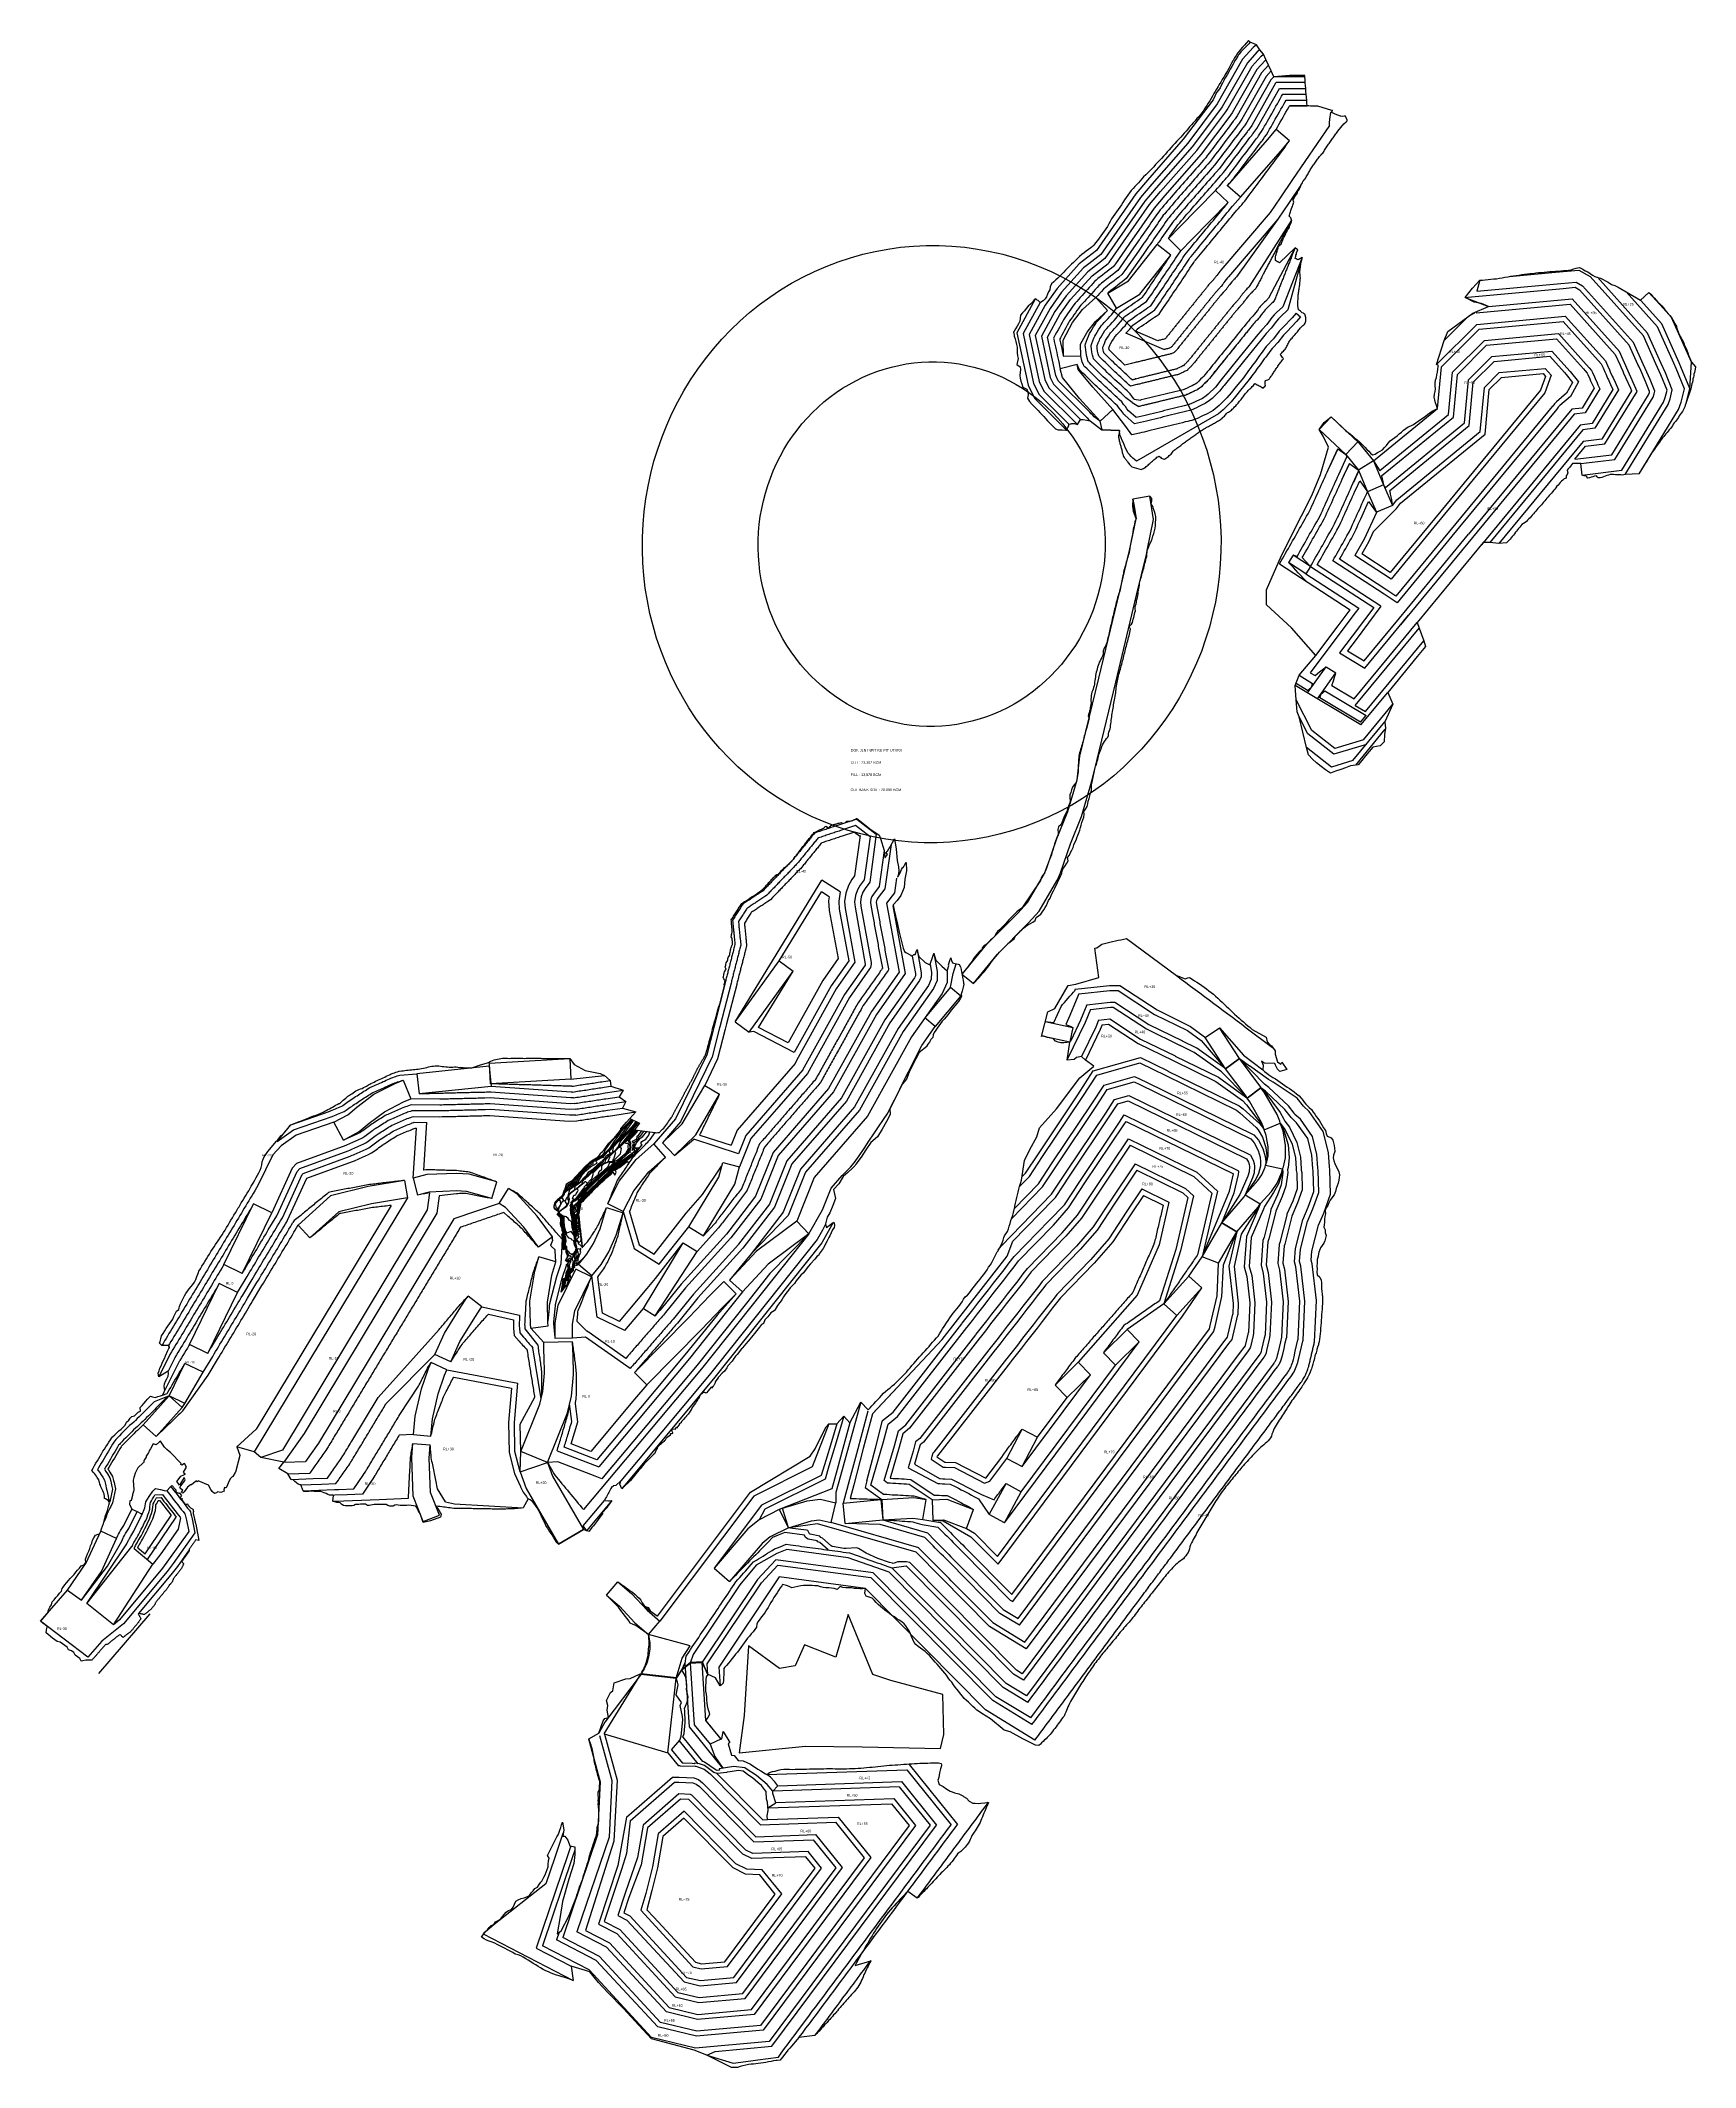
# Model space of a CAD drawing. Extents: x 115.113 to 115.1387, y -3.0991 to -3.0676.
import ezdxf

# ---------------------------------------------------------------- set-up
doc = ezdxf.new("R2010")
doc.units = 0
doc.header["$MEASUREMENT"] = 0
doc.layers.add('FeatureAttribs', color=7, linetype='Continuous')
doc.layers.add('HRS_SMT2_R1', color=7, linetype='Continuous')

# ---------------------------------------------------------------- blocks, each defined once
blk = doc.blocks.new('FEATURE')

msp = doc.modelspace()

# ---------------------------------------------------------------- linework, layer by layer
at = {"layer": 'HRS_SMT2_R1', "color": 6}
for points in [[(115.129749, -3.073704, 10), (115.129735, -3.073775, 11.287887), (115.12973, -3.073789, 11.702394), (115.129732, -3.073808, 12.106468), (115.129735, -3.073822, 12.295369), (115.129738, -3.073836, 12.492764), (115.129741, -3.07385, 12.694054), (115.129744, -3.073865, 12.89333), (115.129747, -3.073879, 13.053862), (115.129753, -3.073892, 13.053862), (115.129754, -3.073907, 13.402027), (115.129758, -3.073921, 13.559864), (115.129762, -3.073935, 13.679624), (115.129766, -3.073949, 13.80376), (115.12977, -3.073963, 13.927797), (115.129774, -3.073977, 14.049718), (115.129778, -3.073991, 14.166812), (115.129782, -3.074005, 14.289332), (115.129785, -3.07402, 14.517365), (115.129787, -3.074034, 14.760077), (115.129789, -3.074049, 15.026215), (115.129795, -3.074062, 15.026215), (115.129801, -3.074073, 15.026215), (115.129802, -3.074081, 15.434047), (115.129805, -3.074099, 15.472849), (115.129812, -3.07411, 15.884778), (115.129822, -3.074125, 15.791183), (115.129834, -3.074138, 15.791183), (115.129841, -3.074149, 15.910812), (115.12985, -3.074159, 15.910812), (115.129858, -3.074171, 16.030973), (115.129867, -3.074181, 16.030973), (115.129874, -3.074192, 16.186268), (115.129885, -3.074211, 16.473837), (115.129891, -3.074218, 16.549353), (115.129903, -3.074232, 16.821024), (115.129915, -3.074244, 17.034103), (115.129922, -3.074253, 17.17099), (115.129931, -3.074262, 17.312798), (115.129941, -3.074272, 17.419689), (115.130085, -3.074309, 19.510065), (115.130102, -3.074302, 19.660664), (115.130118, -3.074295, 19.802818), (115.130135, -3.074288, 19.930357), (115.13015, -3.074279, 19.930357), (115.130164, -3.074267, 19.752039), (115.130178, -3.074255, 19.492327), (115.130191, -3.074242, 19.225401), (115.130205, -3.07423, 18.959419), (115.130218, -3.074217, 18.698565), (115.130232, -3.074205, 18.438162), (115.130245, -3.074192, 18.179825), (115.130259, -3.07418, 17.932867), (115.130273, -3.074168, 17.692743), (115.130286, -3.074156, 17.480377), (115.130301, -3.074145, 17.332212), (115.130315, -3.074134, 17.178944), (115.130329, -3.074122, 16.933226), (115.130344, -3.074113, 16.933226), (115.13036, -3.074104, 16.933226), (115.130369, -3.074111, 17.449177), (115.130383, -3.074122, 18.602327), (115.130397, -3.074133, 19.743742), (115.130408, -3.074138, 20.358601), (115.130425, -3.074145, 21.284174), (115.130447, -3.074149, 22.227699), (115.130462, -3.074138, 22.105127), (115.130477, -3.074129, 22.105127), (115.130493, -3.07412, 22.105127), (115.130507, -3.074109, 21.952787), (115.130521, -3.074096, 21.691858), (115.130534, -3.074084, 21.421375), (115.130548, -3.074071, 21.13961), (115.13056, -3.074057, 20.796686), (115.130573, -3.074043, 20.410402), (115.130583, -3.074024, 19.649813), (115.130597, -3.074013, 19.485277), (115.130611, -3.074002, 19.355505), (115.130626, -3.073991, 19.223896), (115.13064, -3.07398, 19.087357), (115.130655, -3.073969, 18.937246), (115.130669, -3.073958, 18.762072), (115.130684, -3.073949, 18.762072), (115.130698, -3.073938, 18.575779), (115.130712, -3.073926, 18.372009), (115.130726, -3.073914, 18.170807), (115.13074, -3.073903, 17.984426), (115.130755, -3.073892, 17.874874), (115.13077, -3.073882, 17.765726), (115.130784, -3.073871, 17.656767), (115.130799, -3.073861, 17.548769), (115.130814, -3.07385, 17.445627), (115.130828, -3.07384, 17.326546), (115.130843, -3.073829, 17.205158), (115.130857, -3.073819, 17.082203), (115.130872, -3.073808, 16.950972), (115.130886, -3.073797, 16.799025), (115.130901, -3.073786, 16.652954), (115.130916, -3.073777, 16.652954), (115.130931, -3.073766, 16.539667), (115.130945, -3.073756, 16.398745), (115.13096, -3.073745, 16.262165), (115.130974, -3.073734, 16.125601), (115.130989, -3.073723, 15.9936), (115.131003, -3.073713, 15.882977), (115.131019, -3.073704, 15.882977), (115.131034, -3.073695, 15.882977), (115.13105, -3.073686, 15.882977), (115.131065, -3.073677, 15.882977), (115.131081, -3.073668, 15.882977), (115.131096, -3.073659, 15.882977), (115.131112, -3.07365, 15.882977), (115.131128, -3.073642, 15.99834), (115.131144, -3.073634, 15.99834), (115.131159, -3.073625, 15.99834), (115.131175, -3.073616, 15.99834), (115.13119, -3.073607, 15.99834), (115.131206, -3.073598, 15.99834), (115.131221, -3.073589, 15.99834), (115.131237, -3.07358, 15.99834), (115.131252, -3.073571, 15.99834), (115.131268, -3.073562, 15.99834), (115.131283, -3.073553, 15.99834), (115.131299, -3.073544, 15.99834), (115.131314, -3.073535, 15.99834), (115.131321, -3.073531, 16), (115.131337, -3.073522, 15.982738), (115.131354, -3.073505, 15.885737), (115.131365, -3.073494, 15.753133), (115.131376, -3.073481, 15.598686), (115.131387, -3.073469, 15.443136), (115.131398, -3.073457, 15.281846), (115.131411, -3.073442, 15.087016), (115.131426, -3.073427, 15.090636), (115.131441, -3.073418, 15.306118), (115.131456, -3.073408, 15.558352), (115.131471, -3.073399, 15.808427), (115.131486, -3.073389, 16.036726), (115.131499, -3.073376, 16.036726), (115.131511, -3.073364, 16.036726), (115.131524, -3.073352, 16.036726), (115.131536, -3.073339, 16.036726), (115.131552, -3.073324, 16.030767), (115.131566, -3.073307, 16.036726), (115.131578, -3.073293, 16.036726), (115.131589, -3.073279, 16.036726), (115.1316, -3.073266, 16.036726), (115.131611, -3.073252, 16.036726), (115.131622, -3.073239, 16.036726), (115.131635, -3.073223, 16.036726), (115.131646, -3.073209, 16.036726), (115.131657, -3.073195, 16.036726), (115.131668, -3.073181, 16.036726), (115.131679, -3.073167, 16.036726), (115.13169, -3.073152, 16.036726), (115.131701, -3.073138, 16.036726), (115.131711, -3.073127, 16.036726), (115.131722, -3.073113, 16.036726), (115.131734, -3.073099, 16.036726), (115.131746, -3.073085, 16.036726), (115.131757, -3.073072, 16.036726), (115.131772, -3.07306, 16.274128), (115.131787, -3.073049, 16.564922), (115.131798, -3.073035, 16.564922), (115.13181, -3.073021, 16.564922), (115.131827, -3.073006, 16.739292), (115.13184, -3.072989, 16.853949), (115.13185, -3.072975, 16.853949), (115.131852, -3.072976, 16.875074), (115.131868, -3.072985, 17.0958), (115.131884, -3.072994, 17.438215), (115.1319, -3.073002, 17.780628), (115.131915, -3.073011, 17.941404), (115.131931, -3.073019, 19.074694), (115.131947, -3.073028, 20.718075), (115.131963, -3.073037, 22.361534), (115.131979, -3.073045, 26.168734), (115.131991, -3.073033, 26.341692), (115.132007, -3.073024, 26.878273), (115.132014, -3.073008, 26.656885), (115.132011, -3.072985, 25.651945), (115.132009, -3.072975, 25.220371), (115.132008, -3.07297, 24.927971), (115.13201, -3.072953, 24.312941), (115.132012, -3.072944, 24.065313), (115.132017, -3.072927, 23.597946), (115.132033, -3.072922, 24.223845), (115.13205, -3.072916, 24.992117), (115.132071, -3.07291, 25.848024), (115.132077, -3.072895, 25.660963), (115.132081, -3.07289, 25.651104), (115.132084, -3.072886, 25.660963), (115.132093, -3.072875, 25.660963), (115.132103, -3.072863, 25.660963), (115.132112, -3.072852, 25.660963), (115.132121, -3.07284, 25.660963), (115.132129, -3.072827, 25.664675), (115.132138, -3.072811, 25.48159), (115.132147, -3.072798, 25.48159), (115.132155, -3.072784, 25.386456), (115.132164, -3.072771, 25.386456), (115.132173, -3.072758, 25.386456), (115.132181, -3.072744, 25.29826), (115.132184, -3.07274, 25.287071), (115.132185, -3.072739, 25.29826), (115.132192, -3.072728, 25.186649), (115.1322, -3.072719, 25.186649), (115.132208, -3.072706, 25.183208), (115.132218, -3.072691, 25.039986), (115.132228, -3.072677, 25.039986), (115.132238, -3.072663, 25.039986), (115.132248, -3.072649, 25.039986), (115.132258, -3.072636, 25.039986), (115.132268, -3.072622, 25.039986), (115.132278, -3.072608, 25.039986), (115.132291, -3.072596, 25.236172), (115.132291, -3.072596, 25.236172), (115.132296, -3.072594, 25.388338), (115.132297, -3.072593, 25.399361), (115.132289, -3.072583, 25.338245), (115.132278, -3.072569, 25.199963), (115.132267, -3.072554, 25), (115.132256, -3.07254, 24.297367), (115.132245, -3.072526, 19.983175), (115.132257, -3.07251, 19.874422), (115.13227, -3.072497, 19.874422), (115.132281, -3.072483, 19.762762), (115.132293, -3.07247, 19.762762), (115.132306, -3.072457, 19.762762), (115.132313, -3.07245, 19.818628), (115.132326, -3.072436, 19.74526), (115.132331, -3.072428, 19.769442), (115.13234, -3.072412, 19.584873), (115.132348, -3.072395, 19.337751), (115.132355, -3.072379, 19.062132), (115.132363, -3.072362, 18.876848), (115.132372, -3.072347, 18.751177), (115.13238, -3.072331, 18.621666), (115.132388, -3.072315, 18.424452), (115.132391, -3.07231, 18.398304), (115.132395, -3.072307, 18.424452), (115.132406, -3.072294, 18.294653), (115.132416, -3.072281, 18.164867), (115.132427, -3.072268, 18.034971), (115.132438, -3.072255, 17.904152), (115.132452, -3.072236, 17.716326), (115.132464, -3.072224, 17.716326), (115.132476, -3.072211, 17.716326), (115.132487, -3.072197, 17.628735), (115.132499, -3.072185, 17.628735), (115.132511, -3.072172, 17.628735), (115.132522, -3.072158, 17.466558), (115.132531, -3.072143, 17.266674), (115.132541, -3.072128, 17.070251), (115.132553, -3.072115, 17.070251), (115.132565, -3.072103, 17.070251), (115.132577, -3.07209, 17.070251), (115.132593, -3.072072, 17.070251), (115.132609, -3.072064, 17.52437), (115.13262, -3.072052, 17.640738), (115.13263, -3.072039, 17.55365), (115.132636, -3.072022, 17.172916), (115.132644, -3.072008, 17.01697), (115.132645, -3.072008, 17.07719), (115.132644, -3.072005, 17.005833), (115.132643, -3.071987, 16.660429), (115.132642, -3.071969, 16.310726), (115.132641, -3.071951, 15.953693), (115.132639, -3.071934, 15.548413), (115.132637, -3.071929, 15.467207), (115.13263, -3.071912, 15.098965), (115.132624, -3.071896, 14.654262), (115.132618, -3.071893, 14.578915), (115.132603, -3.071884, 14.386644), (115.132587, -3.071875, 14.241653), (115.132573, -3.071864, 14.241653), (115.132559, -3.071852, 14.241653), (115.132544, -3.071843, 14.11705), (115.13253, -3.071831, 14.11705), (115.132519, -3.071763, 8.568289), (115.132518, -3.071744, 8.21064), (115.132518, -3.071725, 7.86485), (115.132518, -3.071707, 7.575401), (115.132519, -3.071688, 7.321675), (115.13252, -3.07167, 7.054349), (115.132521, -3.071652, 6.802129), (115.132521, -3.071634, 6.522201), (115.132522, -3.071616, 6.276723), (115.132524, -3.071598, 6.086717), (115.132527, -3.07158, 5.972697), (115.13253, -3.071563, 5.857798), (115.132532, -3.071545, 5.739057), (115.132535, -3.071527, 5.603528), (115.132536, -3.071509, 5.394635), (115.132539, -3.071492, 5.264103), (115.132541, -3.071474, 5.070165), (115.132543, -3.071456, 4.937382), (115.132546, -3.071439, 4.828088), (115.132549, -3.071421, 4.678233), (115.132551, -3.071403, 4.535677), (115.132555, -3.071386, 4.443316), (115.132556, -3.071368, 4.209852), (115.132556, -3.07135, 3.904931), (115.132557, -3.071331, 3.665957), (115.132554, -3.071312, 3.190838), (115.132555, -3.071294, 2.905606), (115.132553, -3.071275, 2.471237), (115.13255, -3.071256, 1.995709), (115.132547, -3.071237, 1.47382), (115.13255, -3.071219, 1.359563), (115.132553, -3.071202, 1.255022), (115.132556, -3.071184, 1.149037), (115.132559, -3.071167, 1.033413), (115.132561, -3.071149, 0.853284), (115.132562, -3.071131, 0.659244), (115.132565, -3.071113, 0.49245), (115.132568, -3.071096, 0.393608), (115.132583, -3.071016, 0), (115.132523, -3.071055, -1.408507), (115.132507, -3.071047, -3.15492), (115.132491, -3.071039, -5.35596), (115.132475, -3.071031, -7.55712), (115.132479, -3.071014, -7.635732), (115.132486, -3.070997, -7.635732), (115.132488, -3.07098, -7.800815), (115.132495, -3.070964, -7.800815), (115.132498, -3.070946, -7.938994), (115.132504, -3.070931, -7.938994), (115.13251, -3.070915, -7.938994), (115.132516, -3.070899, -7.938994), (115.132503, -3.070887, -7.619331), (115.132475, -3.070864, -10), (115.132235, -3.071101, -14.310221), (115.132232, -3.0711, -14.459897), (115.132217, -3.071091, -15.132415), (115.132201, -3.071082, -15.80432), (115.132185, -3.071073, -16.632145), (115.13217, -3.071064, -17.191147), (115.132173, -3.071046, -17.430771), (115.132172, -3.071025, -17.838619), (115.132173, -3.071006, -18.145065), (115.132177, -3.070987, -18.378025), (115.13218, -3.070969, -18.603685), (115.132185, -3.070952, -18.757593), (115.13219, -3.070934, -18.878548), (115.132196, -3.070917, -19.002651), (115.132202, -3.0709, -19.102629), (115.132207, -3.070883, -19.233526), (115.132212, -3.070865, -19.39489), (115.132218, -3.070848, -19.520859), (115.132226, -3.070833, -19.520859), (115.132243, -3.070822, -19.104856), (115.132258, -3.070809, -18.792797), (115.132266, -3.070794, -18.792797), (115.13227, -3.070776, -18.993612), (115.132278, -3.07076, -18.993612), (115.132283, -3.070743, -19.153597), (115.132291, -3.070727, -19.153597), (115.132297, -3.07071, -19.271425), (115.132305, -3.070694, -19.271425), (115.132313, -3.070679, -19.271425), (115.132322, -3.070663, -19.271425), (115.13233, -3.070647, -19.271425), (115.132335, -3.07063, -19.415701), (115.132345, -3.070616, -19.30751), (115.132354, -3.0706, -19.30751), (115.132362, -3.070584, -19.30751), (115.132373, -3.07057, -19.17606), (115.132381, -3.070554, -19.17606), (115.132389, -3.070539, -19.17606), (115.132394, -3.070521, -19.351044), (115.132412, -3.070471, -19.619555), (115.13242, -3.070455, -19.659782), (115.13242, -3.070435, -20), (115.132408, -3.070402, -21.732538), (115.132396, -3.070389, -22.97802), (115.132383, -3.070376, -25.083315), (115.132388, -3.070358, -25.311899), (115.132392, -3.07034, -25.606943), (115.132396, -3.070322, -25.88711), (115.132401, -3.070305, -26.10379), (115.132407, -3.070288, -26.279491), (115.132413, -3.070271, -26.455135), (115.132419, -3.070255, -26.630373), (115.132426, -3.070238, -26.802681), (115.132432, -3.070222, -26.95397), (115.132438, -3.070205, -27.155046), (115.132444, -3.070188, -27.343163), (115.13245, -3.070171, -27.523848), (115.132456, -3.070155, -27.673992), (115.132449, -3.070139, -27.867657), (115.132441, -3.070123, -28.904408), (115.132451, -3.070109, -28.904408), (115.132458, -3.070093, -29.010378), (115.132468, -3.070079, -29.010378), (115.132478, -3.070064, -29.010378), (115.132487, -3.07005, -29.010378), (115.132497, -3.070036, -29.010378), (115.132507, -3.070022, -29.010378), (115.132513, -3.070005, -29.172083), (115.132518, -3.069988, -29.405787), (115.132528, -3.069973, -29.405787), (115.132538, -3.069959, -29.405787), (115.132545, -3.069943, -29.545944), (115.132554, -3.069929, -29.545944), (115.13256, -3.069912, -29.736242), (115.132565, -3.069894, -30), (115.132566, -3.069892, -30), (115.13258, -3.06987, -30.049654), (115.13259, -3.069855, -30.049654), (115.132596, -3.069838, -30.370628), (115.132606, -3.069823, -30.370628), (115.132617, -3.069809, -30.26115), (115.132629, -3.069795, -30.117128), (115.132641, -3.069781, -30.026472), (115.132649, -3.069765, -30.139618), (115.132658, -3.069749, -30.250212), (115.132667, -3.069733, -30.360804), (115.132676, -3.069718, -30.471378), (115.132684, -3.069702, -30.58201), (115.132693, -3.069686, -30.692869), (115.132702, -3.06967, -30.807705), (115.13271, -3.069654, -30.986084), (115.13272, -3.069639, -30.986084), (115.13273, -3.069624, -30.986084), (115.13274, -3.069609, -30.986084), (115.13275, -3.069594, -30.986084), (115.13276, -3.069579, -30.986084), (115.132771, -3.069564, -30.986084), (115.132781, -3.069549, -30.986084), (115.132791, -3.069534, -30.986084), (115.132801, -3.06952, -30.986084), (115.132811, -3.069505, -30.986084), (115.132821, -3.06949, -30.986084), (115.132833, -3.069476, -30.896124), (115.132844, -3.069462, -30.796213), (115.132856, -3.069448, -30.655193), (115.132868, -3.069434, -30.514198), (115.13288, -3.069421, -30.373156), (115.132892, -3.069407, -30.231215), (115.132904, -3.069394, -30.072741), (115.132914, -3.069379, -30.072741), (115.132924, -3.069364, -30.072741), (115.132934, -3.069349, -30.072741), (115.132943, -3.069333, -30.201738), (115.132953, -3.069318, -30.201738), (115.132963, -3.069303, -30.201738), (115.132972, -3.069288, -30.298639), (115.132982, -3.069273, -30.298639), (115.132992, -3.069258, -30.298639), (115.133003, -3.069243, -30.298639), (115.133013, -3.069228, -30.298639), (115.133024, -3.069214, -30.180443), (115.133035, -3.069199, -30.180443), (115.133046, -3.069185, -30.084465), (115.133056, -3.06917, -30.084465), (115.133066, -3.069156, -30.084465), (115.133076, -3.069141, -30.084465), (115.133086, -3.069126, -30.084465), (115.133098, -3.069112, -29.968081), (115.133108, -3.069097, -29.968081), (115.133118, -3.069082, -29.968081), (115.133129, -3.069067, -29.968081), (115.133139, -3.069052, -29.968081), (115.133231, -3.068938, -31.460951), (115.133266, -3.068908, -30.511152), (115.133284, -3.068895, -30.000011), (115.133284, -3.068895, -30), (115.133286, -3.068882, -30), (115.133259, -3.068819, -30), (115.133237, -3.06882, -30), (115.133214, -3.068823, -30), (115.133186, -3.068822, -29.971758), (115.133181, -3.068822, -29.967293), (115.133139, -3.068805, -30.45808), (115.133098, -3.068788, -30.437332), (115.133056, -3.06877, -33.196815), (115.133032, -3.068761, -40), (115.133052, -3.068743, -40), (115.133056, -3.068739, -40), (115.133057, -3.068732, -40), (115.133044, -3.068733, -40), (115.132827, -3.068666, -40), (115.132827, -3.068666, -40), (115.132824, -3.068666, -40), (115.132779, -3.068665, -38.923725), (115.132734, -3.068663, -37.938992), (115.132689, -3.068662, -39.066914), (115.132662, -3.068661, -40), (115.132658, -3.068616, -32.741158), (115.132655, -3.068571, -29.738018), (115.132651, -3.068526, -29.842108), (115.132648, -3.068481, -27.152576), (115.132644, -3.068436, -21.567219), (115.132641, -3.068391, -17.268787), (115.132637, -3.068346, -17.391129), (115.132633, -3.068301, -18.832693), (115.13263, -3.068256, -14.46295), (115.132626, -3.068211, -10.077273), (115.132624, -3.068187, -9.697412), (115.132585, -3.068186, -9.697412), (115.132546, -3.068186, -9.697412), (115.132507, -3.068186, -9.697412), (115.132468, -3.068186, -9.697412), (115.132429, -3.068186, -9.697412), (115.132389, -3.068186, -9.697412), (115.132143, -3.068208, -10), (115.132103, -3.068117, -10), (115.132062, -3.068028, 0), (115.132021, -3.067942, 0), (115.131985, -3.067859, 10), (115.131926, -3.067788, 10), (115.131875, -3.067713, 20), (115.131775, -3.067671, 20), (115.131751, -3.067645, 23.882463), (115.131727, -3.067673, 23.971577), (115.131719, -3.067681, 23.998575), (115.131689, -3.067715, 23.969494), (115.131659, -3.067749, 23.544313), (115.131629, -3.067782, 23.128099), (115.131613, -3.067803, 23), (115.131585, -3.067838, 23), (115.13157, -3.067859, 23), (115.13156, -3.067875, 23), (115.131536, -3.067914, 23), (115.131513, -3.067953, 23), (115.13151, -3.067958, 23), (115.131488, -3.067998, 23), (115.131466, -3.068037, 23), (115.131444, -3.068077, 22.852535), (115.131423, -3.068117, 22.796944), (115.131401, -3.068156, 22.870081), (115.131379, -3.068196, 22.82423), (115.131368, -3.068214, 22.756788), (115.131344, -3.068252, 23.17688), (115.131321, -3.068291, 23.560106), (115.131297, -3.068329, 23.599909), (115.131278, -3.068361, 23.941463), (115.131255, -3.0684, 23.689726), (115.131232, -3.068439, 23.125345), (115.131215, -3.068467, 23.229485), (115.131214, -3.068469, 23.235376), (115.13119, -3.068508, 23.000862), (115.131152, -3.068584, 22), (115.131127, -3.068619, 21.871748), (115.131104, -3.068655, 21.225304), (115.13108, -3.068691, 21), (115.131057, -3.068727, 21), (115.131033, -3.068762, 21), (115.131008, -3.068796, 21), (115.13098, -3.068829, 21), (115.13095, -3.068859, 21.262806), (115.130922, -3.068892, 21.752775), (115.130893, -3.068924, 21.703459), (115.130864, -3.068955, 21.554995), (115.130837, -3.068988, 21.352907), (115.130809, -3.06902, 21.11223), (115.130782, -3.069053, 20.988283), (115.130754, -3.069086, 22.718065), (115.130726, -3.069118, 23.724276), (115.130699, -3.069148, 23.232382), (115.130669, -3.069179, 22.826212), (115.130638, -3.069211, 22.641361), (115.130608, -3.069243, 22.241158), (115.130577, -3.069276, 22.168909), (115.130548, -3.069309, 23.037828), (115.130518, -3.069343, 23.631437), (115.130489, -3.069376, 23.285639), (115.13046, -3.06941, 22.827757), (115.13043, -3.069443, 22.831413), (115.130401, -3.069476, 22.588102), (115.13037, -3.069509, 22.647076), (115.130339, -3.069541, 24.020521), (115.130309, -3.069573, 25.367968), (115.130279, -3.069606, 26), (115.13025, -3.06964, 26), (115.130219, -3.069671, 26), (115.130187, -3.069702, 26), (115.130154, -3.069733, 26), (115.130121, -3.069765, 26.062872), (115.130094, -3.069794, 26.476057), (115.130068, -3.069824, 26.727907), (115.130041, -3.069854, 26.981981), (115.130015, -3.069884, 27), (115.129988, -3.069913, 27.476542), (115.129961, -3.069942, 27.802641), (115.129931, -3.069975, 27.758722), (115.129904, -3.070011, 27.629288), (115.129902, -3.070014, 27.635944), (115.129876, -3.07005, 27.2868), (115.12985, -3.070086, 26.856245), (115.129825, -3.070123, 26.637781), (115.1298, -3.07016, 28.206951), (115.129776, -3.070198, 28.982723), (115.129751, -3.070234, 29.656948), (115.129725, -3.070271, 29.368696), (115.129699, -3.070307, 29.037344), (115.129674, -3.070343, 27.475983), (115.129648, -3.07038, 27.024759), (115.129624, -3.070417, 27.258781), (115.129603, -3.070457, 27.571253), (115.129582, -3.070496, 27.879183), (115.129561, -3.070536, 28), (115.129536, -3.070573, 27.654263), (115.129509, -3.070609, 27), (115.129482, -3.070644, 27), (115.129455, -3.07068, 27.510218), (115.129429, -3.070716, 27.989546), (115.129404, -3.070752, 27.965364), (115.129376, -3.070787, 27.777151), (115.129349, -3.070823, 27.094721), (115.129329, -3.070848, 26.464943), (115.129303, -3.070867, 26.603264), (115.129267, -3.070893, 27.319756), (115.129232, -3.07092, 28.461727), (115.129196, -3.070946, 29.089575), (115.129161, -3.070972, 29.537001), (115.129126, -3.070999, 29.864792), (115.129126, -3.070999, 30.012384), (115.129064, -3.071063, 28.868568), (115.129033, -3.071093, 29.212271), (115.129002, -3.071122, 29.625378), (115.128971, -3.071152, 29.884521), (115.128941, -3.071183, 30.032652), (115.128911, -3.071214, 30.172909), (115.128881, -3.071245, 30.328859), (115.128853, -3.071276, 30.328859), (115.128822, -3.071307, 30.525858), (115.128791, -3.071336, 30.947048), (115.128759, -3.071365, 31.359814), (115.128727, -3.071394, 31.883602), (115.128689, -3.071427, 32.544407), (115.128671, -3.071472, 31.231066), (115.128666, -3.071518, 28.765154), (115.128642, -3.07155, 28.858503), (115.128628, -3.071588, 27.740776), (115.128613, -3.071628, 26.494614), (115.128592, -3.071661, 26.315136), (115.128563, -3.07169, 27.116705), (115.128519, -3.071714, 29.450428), (115.128513, -3.071716, 30), (115.128483, -3.071683, 30), (115.12847, -3.071679, 30), (115.128448, -3.07166, 30), (115.128422, -3.071674, 31.075769), (115.128396, -3.07171, 31.74325), (115.128364, -3.071743, 33.083088), (115.128329, -3.071775, 34.763435), (115.1283, -3.071809, 35.808647), (115.12827, -3.071844, 36.856552), (115.128241, -3.071878, 37.915188), (115.128212, -3.071913, 38.862381), (115.128204, -3.071959, 37.130749), (115.1282, -3.072008, 34.983559), (115.128178, -3.072047, 34.983559), (115.128156, -3.072085, 35.112499), (115.128134, -3.072124, 35.194851), (115.12811, -3.072162, 35.453396), (115.128101, -3.072178, 35.558544), (115.128109, -3.072222, 35.741062), (115.128112, -3.072239, 35.748711), (115.128125, -3.072282, 35.324474), (115.128139, -3.072324, 34.81171), (115.128147, -3.072367, 34.966225), (115.128158, -3.072409, 34.743988), (115.128157, -3.072455, 35.867348), (115.12816, -3.072499, 36.592739), (115.128162, -3.072543, 37.392109), (115.128175, -3.072586, 36.971653), (115.128164, -3.072633, 39.35368), (115.128154, -3.07268, 41.513428), (115.128202, -3.072715, 37.07806), (115.128209, -3.072758, 37.31879), (115.128204, -3.072804, 38.961689), (115.128198, -3.072851, 40.669273), (115.128205, -3.072894, 40.968136), (115.128213, -3.072938, 41.093388), (115.128231, -3.072979, 40.090164), (115.128247, -3.073031, 39.50613), (115.128287, -3.073052, 35.163471), (115.128307, -3.073063, 35.113358), (115.128326, -3.073102, 35.113358), (115.12833, -3.07315, 37.071613), (115.128318, -3.073205, 40.971878), (115.128348, -3.073257, 40.515953), (115.128389, -3.073299, 40.58881), (115.12842, -3.07333, 40.58881), (115.128451, -3.073361, 40.58881), (115.128482, -3.073392, 40.58881), (115.128512, -3.073424, 40.706474), (115.128542, -3.073456, 40.92981), (115.128571, -3.073488, 41.178265), (115.1286, -3.073521, 41.432701), (115.128629, -3.073554, 41.815315), (115.128659, -3.073586, 41.970772), (115.128689, -3.073617, 42.044819), (115.12872, -3.073648, 42.044819), (115.128752, -3.073677, 41.793907), (115.128795, -3.073696, 39.916317), (115.12884, -3.073695, 36.435501), (115.128857, -3.073695, 34.931114), (115.128912, -3.073702, 31.209873), (115.128925, -3.0737, 30), (115.128937, -3.073682, 30), (115.128945, -3.073661, 30), (115.128959, -3.073634, 30), (115.12896, -3.073607, 30), (115.128983, -3.073601, 27), (115.12899, -3.0736, 26), (115.128998, -3.0736, 25), (115.129006, -3.073598, 24), (115.129049, -3.073597, 22.162016), (115.129094, -3.073613, 19.992575), (115.129094, -3.073613, 20), (115.12914, -3.073532, 20), (115.129184, -3.073537, 16.906658), (115.129238, -3.073546, 13.395691), (115.129292, -3.073556, 9.992447), (115.129292, -3.073556, 10), (115.129475, -3.073697, 10.492306), (115.129479, -3.073697, 10), (115.129749, -3.073704, 10)], [(115.129236, -3.078341, 27.719316), (115.129227, -3.078354, 27.976179), (115.129221, -3.07838, 27.835567), (115.129215, -3.078406, 27.694956), (115.129207, -3.078431, 27.643808), (115.129201, -3.078457, 27.503197), (115.129195, -3.078483, 27.362587), (115.129189, -3.078509, 27.221975), (115.129183, -3.078535, 27.081366), (115.129171, -3.078559, 27.280254), (115.129165, -3.078585, 27.139645), (115.129157, -3.078611, 27.117043), (115.129151, -3.078636, 26.976433), (115.129143, -3.078662, 26.955688), (115.129136, -3.078688, 26.815079), (115.129128, -3.078713, 26.805527), (115.129122, -3.078739, 26.664917), (115.129116, -3.078766, 26.522787), (115.129114, -3.078793, 26.418652), (115.129113, -3.07882, 26.256342), (115.12911, -3.078846, 26.240465), (115.129109, -3.078872, 26.084991), (115.129106, -3.078899, 26.069117), (115.129104, -3.078925, 25.956972), (115.129104, -3.078951, 25.771601), (115.129103, -3.078978, 25.586193), (115.129103, -3.079004, 25.400639), (115.129084, -3.079136, 24.471992), (115.129076, -3.079176, 24.993597), (115.129042, -3.079211, 22.483774), (115.129018, -3.079248, 21.176073), (115.129004, -3.079289, 21.003349), (115.12899, -3.07933, 20.851812), (115.128976, -3.07937, 20.719482), (115.128976, -3.079415, 22.135485), (115.128982, -3.079461, 24.247612), (115.128969, -3.079502, 24.284435), (115.128953, -3.079542, 23.850079), (115.12894, -3.079583, 23.778816), (115.128929, -3.079624, 23.972898), (115.128906, -3.079662, 23.154593), (115.128889, -3.079704, 23.193501), (115.128872, -3.079746, 23.23241), (115.128856, -3.079789, 23.477148), (115.12884, -3.079831, 23.610497), (115.128802, -3.079864, 21.086681), (115.128789, -3.079907, 21.588692), (115.128793, -3.079958, 24.161547), (115.128796, -3.079992, 25.948711), (115.128794, -3.079999, 26.17721), (115.128785, -3.080003, 26.714855), (115.128767, -3.080045, 26.839571), (115.128753, -3.080086, 27.021566), (115.12874, -3.080128, 27.081434), (115.128727, -3.080169, 27.129372), (115.128715, -3.080211, 27.160463), (115.128703, -3.080252, 27.136246), (115.128691, -3.080294, 27.103832), (115.12869, -3.080297, 27.101778), (115.128689, -3.0803, 27.115591), (115.128675, -3.080335, 27.09494), (115.12866, -3.080375, 27.060402), (115.128642, -3.080415, 26.831209), (115.128628, -3.080456, 27.013027), (115.128611, -3.080495, 26.717678), (115.128596, -3.080537, 27.084883), (115.128583, -3.08058, 27.777554), (115.128582, -3.080588, 28.000036), (115.128559, -3.080618, 28.931196), (115.128533, -3.080655, 29.967623), (115.128519, -3.080698, 29.410448), (115.128243, -3.081115, 33.928547), (115.128213, -3.081139, 34.101181), (115.128184, -3.081162, 34.37471), (115.128152, -3.081186, 34.724239), (115.12812, -3.081217, 34.863518), (115.128089, -3.081246, 34.984295), (115.128058, -3.081277, 34.984295), (115.12803, -3.081309, 34.636154), (115.128003, -3.081342, 34.199028), (115.127974, -3.081374, 33.978321), (115.127945, -3.081405, 33.837425), (115.127914, -3.081435, 33.918167), (115.127882, -3.081464, 34.18787), (115.127852, -3.081494, 34.18787), (115.127825, -3.081528, 33.715515), (115.127804, -3.081567, 32.324818), (115.127774, -3.081598, 32.242878), (115.127743, -3.081628, 32.316765), (115.127712, -3.081657, 32.505856), (115.127681, -3.081687, 32.62138), (115.127643, -3.081711, 33.810452), (115.127616, -3.081745, 33.453308), (115.127612, -3.08178, 31.037214), (115.127591, -3.08178, 29.159641), (115.127562, -3.081811, 28.413326), (115.127535, -3.081844, 28.056183), (115.127507, -3.081878, 27.699041), (115.127481, -3.081912, 27.462919), (115.127461, -3.081951, 28.071918), (115.127435, -3.081985, 27.940266), (115.127409, -3.082019, 27.740824), (115.127387, -3.082056, 28.032967), (115.127355, -3.082086, 27.003603), (115.127328, -3.082119, 26.646461), (115.1273, -3.082152, 26.182232), (115.1273, -3.082152, 26.182232), (115.127393, -3.082228, 27), (115.12748, -3.0823, 27), (115.127482, -3.082302, 26.623489), (115.12751, -3.08227, 26.789696), (115.127538, -3.082239, 26.946924), (115.127566, -3.082207, 27.131359), (115.127594, -3.082175, 27.310152), (115.127621, -3.082144, 27.521023), (115.127648, -3.082111, 27.878164), (115.127674, -3.082078, 28.316309), (115.1277, -3.082045, 28.751499), (115.127726, -3.082011, 29.234642), (115.127751, -3.081978, 29.770514), (115.127777, -3.081944, 30.283428), (115.127802, -3.08191, 30.779491), (115.127829, -3.081878, 31.136633), (115.127855, -3.081845, 31.494087), (115.127884, -3.081813, 31.774115), (115.127897, -3.081797, 31.999983), (115.127897, -3.081797, 31.999937), (115.127916, -3.081782, 32.368084), (115.127948, -3.081752, 32.480232), (115.127979, -3.081721, 32.480232), (115.128009, -3.081689, 32.375214), (115.128016, -3.081677, 32.000046), (115.128019, -3.081674, 31.999989), (115.128041, -3.08166, 31.395189), (115.128074, -3.081631, 31.068394), (115.12811, -3.081604, 30.300262), (115.128131, -3.081563, 31.879738), (115.128137, -3.081556, 31.999977), (115.128145, -3.081548, 31.999969), (115.128162, -3.081533, 32.183552), (115.128194, -3.081502, 32.316463), (115.128205, -3.081487, 32.000042), (115.128209, -3.081483, 31.999992), (115.128227, -3.081473, 31.398214), (115.128257, -3.081442, 31.398214), (115.128289, -3.081412, 31.291391), (115.128324, -3.081386, 30.603266), (115.128363, -3.081368, 29.180592), (115.128401, -3.081348, 28.090513), (115.128435, -3.08132, 27.967966), (115.128454, -3.081273, 30.520958), (115.128488, -3.081248, 30.16778), (115.128523, -3.081222, 29.716862), (115.128548, -3.081189, 28.85985), (115.128572, -3.081156, 27.922695), (115.128593, -3.081121, 27.522867), (115.128613, -3.081085, 27.209377), (115.128628, -3.081047, 27.49453), (115.128646, -3.08101, 27.444155), (115.128668, -3.080973, 26.891283), (115.128684, -3.080934, 27.021774), (115.128702, -3.080896, 26.93211), (115.12872, -3.080858, 26.792728), (115.128741, -3.08082, 26.426317), (115.128759, -3.080782, 26.263329), (115.128778, -3.080744, 26.11834), (115.128796, -3.080706, 25.996902), (115.128814, -3.080668, 25.850075), (115.128833, -3.08063, 25.629759), (115.12885, -3.08059, 25.728962), (115.128857, -3.080545, 26.39607), (115.128877, -3.080505, 25.540148), (115.128905, -3.080469, 23.718325), (115.128928, -3.08043, 22.479103), (115.128952, -3.080393, 21.070316), (115.128939, -3.080342, 24.08548), (115.128971, -3.080307, 21.785105), (115.128984, -3.080265, 21.731081), (115.129009, -3.080227, 20.305185), (115.129027, -3.080187, 19.640747), (115.12904, -3.080147, 19.460314), (115.129055, -3.08011, 19.423557), (115.129072, -3.080073, 19.208216), (115.129087, -3.080034, 19.172842), (115.129102, -3.079995, 19.245468), (115.129116, -3.079956, 19.450413), (115.129129, -3.079917, 19.709522), (115.129142, -3.079877, 19.963387), (115.129153, -3.079837, 20.450567), (115.129162, -3.079796, 21.193283), (115.129178, -3.079758, 21.157911), (115.129194, -3.079717, 21.125078), (115.129201, -3.079673, 21.681286), (115.129193, -3.079625, 24.013741), (115.12922, -3.079588, 22.305813), (115.129243, -3.07955, 21.073349), (115.129253, -3.079508, 21.265928), (115.129263, -3.079466, 21.465933), (115.129274, -3.079425, 21.55579), (115.129287, -3.079383, 21.518969), (115.129299, -3.079342, 21.482145), (115.129311, -3.079301, 21.445324), (115.129312, -3.079256, 22.773207), (115.129312, -3.079212, 24.150963), (115.129312, -3.079211, 24.15906), (115.129324, -3.079173, 24.024488), (115.129369, -3.078945, 25.371675), (115.129377, -3.07892, 25.48971), (115.129388, -3.078895, 25.832289), (115.129394, -3.07887, 25.844517), (115.1294, -3.078844, 25.856747), (115.12941, -3.078819, 26.080996), (115.129416, -3.078793, 26.224663), (115.129422, -3.078767, 26.36833), (115.129428, -3.078741, 26.511997), (115.129437, -3.078716, 26.796251), (115.129446, -3.07869, 27.107159), (115.129455, -3.078665, 27.430519), (115.129466, -3.07864, 27.922455), (115.129474, -3.078614, 28.167662), (115.129482, -3.078589, 28.460333), (115.129498, -3.078565, 29.216331), (115.129513, -3.078541, 29.952427), (115.129528, -3.078517, 30.688522), (115.129547, -3.078494, 31.6343), (115.129566, -3.078471, 32.636837), (115.129578, -3.078446, 33.158672), (115.129578, -3.078419, 32.882328), (115.129584, -3.078393, 33.025997), (115.129594, -3.078367, 33.379372), (115.1296, -3.078341, 33.523037), (115.129606, -3.078315, 33.666706), (115.12961, -3.078288, 33.607872), (115.129613, -3.078262, 33.564102), (115.129616, -3.078235, 33.521568), (115.12962, -3.078208, 33.479126), (115.129622, -3.078181, 33.368031), (115.129626, -3.078155, 33.363892), (115.12963, -3.078128, 33.371136), (115.129635, -3.078101, 33.372265), (115.129639, -3.078075, 33.381241), (115.129643, -3.078048, 33.391296), (115.129647, -3.078022, 33.401501), (115.129652, -3.077995, 33.411728), (115.129656, -3.077969, 33.421955), (115.12966, -3.077942, 33.432186), (115.129664, -3.077915, 33.442417), (115.129669, -3.077889, 33.452648), (115.129675, -3.077863, 33.596317), (115.129679, -3.077836, 33.624077), (115.129683, -3.07781, 33.622898), (115.129688, -3.077783, 33.6525), (115.129692, -3.077756, 33.615925), (115.129694, -3.077729, 33.488304), (115.129696, -3.077702, 33.380024), (115.1297, -3.077676, 33.383736), (115.129705, -3.077649, 33.398075), (115.129709, -3.077623, 33.413425), (115.129715, -3.077597, 33.413425), (115.129721, -3.077571, 33.413425), (115.129726, -3.077544, 33.326557), (115.129733, -3.077518, 33.326557), (115.129739, -3.077492, 33.326557), (115.129747, -3.077467, 33.449551), (115.129753, -3.077441, 33.449551), (115.129761, -3.077415, 33.540051), (115.129767, -3.077389, 33.540051), (115.129773, -3.077363, 33.540051), (115.129782, -3.077337, 33.662815), (115.129788, -3.077311, 33.662815), (115.129796, -3.077286, 33.806812), (115.129803, -3.07726, 33.806812), (115.129809, -3.077234, 33.806812), (115.129815, -3.077208, 33.806812), (115.129821, -3.077182, 33.806812), (115.129828, -3.077156, 33.806812), (115.129836, -3.07713, 33.92075), (115.129842, -3.077104, 33.92075), (115.129848, -3.077078, 33.92075), (115.129856, -3.077052, 34.03513), (115.129862, -3.077026, 34.03513), (115.129869, -3.077, 34.03513), (115.129876, -3.076975, 34.14072), (115.129883, -3.076949, 34.14072), (115.129889, -3.076923, 34.14072), (115.129895, -3.076897, 34.14072), (115.129901, -3.076871, 34.14072), (115.129908, -3.076845, 34.14072), (115.129914, -3.076819, 34.14072), (115.129918, -3.076792, 34.021858), (115.129901, -3.07676, 32.472809), (115.129896, -3.07675, 31.999985), (115.129896, -3.07675, 31.999998), (115.129906, -3.076734, 31.618298), (115.129932, -3.076713, 30.33127), (115.129947, -3.076689, 29.723009), (115.129952, -3.076662, 29.857969), (115.129959, -3.076637, 29.75156), (115.129969, -3.076611, 29.564087), (115.129975, -3.076585, 29.564087), (115.129981, -3.076559, 29.564087), (115.129987, -3.076533, 29.564087), (115.129994, -3.076507, 29.564087), (115.12999, -3.076479, 30.246233), (115.129993, -3.076452, 30.440048), (115.129998, -3.076426, 30.534763), (115.130004, -3.0764, 30.534763), (115.130009, -3.076373, 30.629831), (115.130013, -3.076347, 30.740919), (115.13002, -3.076321, 30.740919), (115.130026, -3.076295, 30.740919), (115.130032, -3.076269, 30.740919), (115.130036, -3.076242, 30.723314), (115.130039, -3.076215, 30.674135), (115.130044, -3.076188, 30.607782), (115.130048, -3.076161, 30.538015), (115.130052, -3.076134, 30.468893), (115.130056, -3.076107, 30.417336), (115.13006, -3.07608, 30.369192), (115.130064, -3.076053, 30.308649), (115.130065, -3.076048, 30.287546), (115.130071, -3.076027, 30.216255), (115.130079, -3.076001, 30.104256), (115.130087, -3.075975, 29.985798), (115.130093, -3.075949, 29.777464), (115.1301, -3.075923, 29.56913), (115.130108, -3.075897, 29.497234), (115.130114, -3.07587, 29.2889), (115.130123, -3.075845, 29.231804), (115.130129, -3.075818, 29.023472), (115.130137, -3.075792, 28.90744), (115.130143, -3.075766, 28.699106), (115.13015, -3.07574, 28.490774), (115.130158, -3.075714, 28.389404), (115.130164, -3.075687, 28.18107), (115.13017, -3.075661, 27.972738), (115.130171, -3.075634, 27.740953), (115.130177, -3.075591, 27.103703), (115.130178, -3.07557, 26.660601), (115.130186, -3.075549, 26.156849), (115.130203, -3.075509, 24.998678), (115.130221, -3.075469, 23.621077), (115.130239, -3.075429, 22.404762), (115.130255, -3.075388, 21.308041), (115.130267, -3.075347, 20.690458), (115.13028, -3.075306, 19.975809), (115.130292, -3.075265, 19.368109), (115.130302, -3.075223, 19), (115.130307, -3.07518, 19.208691), (115.130306, -3.075136, 20.082964), (115.130314, -3.075088, 20.032728), (115.13031, -3.075041, 19.853331), (115.130301, -3.075001, 20.178957), (115.130289, -3.074962, 20.924938), (115.130275, -3.074923, 21.91324), (115.130263, -3.074884, 22.719809), (115.13024, -3.074846, 24.669228), (115.130249, -3.074805, 26.494049), (115.130248, -3.074764, 27.221188), (115.130221, -3.074727, 25), (115.129955, -3.07477, 25), (115.129952, -3.074807, 23.93882), (115.129949, -3.074845, 22.8571), (115.12995, -3.074882, 22.252373), (115.129956, -3.074918, 22.056786), (115.129962, -3.074959, 21.9233), (115.129976, -3.075, 22.637054), (115.12999, -3.07504, 23.297039), (115.130004, -3.07508, 24), (115.129988, -3.07512, 25.083426), (115.129978, -3.07516, 25.525139), (115.129968, -3.0752, 26.007534), (115.12996, -3.075241, 26.187553), (115.129956, -3.075283, 25.968939), (115.129947, -3.075324, 26.327591), (115.129937, -3.075366, 26.706682), (115.129929, -3.075408, 26.886889), (115.129921, -3.07545, 27.0937), (115.129912, -3.075492, 27.371376), (115.129909, -3.075536, 27), (115.129903, -3.075568, 27.017683), (115.129896, -3.075594, 27.226017), (115.12989, -3.075621, 27.434349), (115.129882, -3.075647, 27.742971), (115.129876, -3.075673, 27.951305), (115.129868, -3.075699, 28.265362), (115.12986, -3.075725, 28.576536), (115.129852, -3.075751, 28.876003), (115.129846, -3.075777, 29.084335), (115.129838, -3.075803, 29.412493), (115.12983, -3.075829, 29.715454), (115.129824, -3.075856, 29.923786), (115.129817, -3.075882, 30.13212), (115.129812, -3.075909, 30.243528), (115.129808, -3.075935, 30.342716), (115.129801, -3.075962, 30.55105), (115.129795, -3.075988, 30.759384), (115.129789, -3.076014, 30.967716), (115.129784, -3.076041, 31.038763), (115.129778, -3.076068, 31.247097), (115.129774, -3.076094, 31.316217), (115.129768, -3.076121, 31.524551), (115.129763, -3.076148, 31.598379), (115.129757, -3.076174, 31.806711), (115.129751, -3.0762, 32.015045), (115.129742, -3.076226, 32.147926), (115.129734, -3.076251, 32.27636), (115.129726, -3.076277, 32.402103), (115.129718, -3.076302, 32.542297), (115.129711, -3.076328, 32.542297), (115.129704, -3.076354, 32.638371), (115.129697, -3.07638, 32.638371), (115.129691, -3.076406, 32.638371), (115.129685, -3.076432, 32.638371), (115.129679, -3.076458, 32.638371), (115.129672, -3.076484, 32.638371), (115.129666, -3.07651, 32.638371), (115.12966, -3.076536, 32.638371), (115.129653, -3.076562, 32.638371), (115.129647, -3.076588, 32.638371), (115.129641, -3.076614, 32.638371), (115.129635, -3.07664, 32.638371), (115.129628, -3.076666, 32.638371), (115.129622, -3.076693, 32.638371), (115.129616, -3.076719, 32.638371), (115.12961, -3.076745, 32.638371), (115.129603, -3.076771, 32.638371), (115.129597, -3.076797, 32.638371), (115.129592, -3.076823, 32.538116), (115.129586, -3.076849, 32.538116), (115.12958, -3.076875, 32.538116), (115.129574, -3.076901, 32.538116), (115.129567, -3.076927, 32.538116), (115.129561, -3.076953, 32.538116), (115.129555, -3.076979, 32.538116), (115.129549, -3.077005, 32.538116), (115.129538, -3.07703, 32.804337), (115.129528, -3.077055, 33.086113), (115.129512, -3.077079, 33.689114), (115.129503, -3.077104, 33.912682), (115.129496, -3.07713, 33.912682), (115.129496, -3.077158, 33.542484), (115.129492, -3.077184, 33.412125), (115.129485, -3.07721, 33.412125), (115.129472, -3.077235, 33.874466), (115.129458, -3.077259, 34.415627), (115.129445, -3.077283, 34.852978), (115.129432, -3.077307, 35.272728), (115.129426, -3.077333, 35.272728), (115.129417, -3.077359, 35.440109), (115.129406, -3.077384, 35.752823), (115.1294, -3.07741, 35.752823), (115.129393, -3.077436, 35.752823), (115.129387, -3.077462, 35.752823), (115.129382, -3.077488, 35.656345), (115.129376, -3.077514, 35.656345), (115.129373, -3.077541, 35.425972), (115.129367, -3.077567, 35.285362), (115.129363, -3.077593, 35.005917), (115.129361, -3.07762, 34.558205), (115.12936, -3.077647, 34.115852), (115.129356, -3.077674, 33.83519), (115.129346, -3.077699, 33.893562), (115.129337, -3.077724, 33.953457), (115.129328, -3.077749, 34.013111), (115.129319, -3.077774, 34.07011), (115.12931, -3.077799, 34.096657), (115.129307, -3.077826, 33.775227), (115.129305, -3.077853, 33.350044), (115.129303, -3.07788, 32.9203), (115.1293, -3.077906, 32.535503), (115.129305, -3.077935, 31.704311), (115.129303, -3.077962, 31.225119), (115.129299, -3.077988, 30.969244), (115.129294, -3.078015, 30.72192), (115.12929, -3.078041, 30.460443), (115.129282, -3.078066, 30.421413), (115.129275, -3.078092, 30.372835), (115.129268, -3.078118, 30.232224), (115.12926, -3.078143, 30.221289), (115.129276, -3.078173, 28.629786), (115.129236, -3.078341, 27.719316)], [(115.114371, -3.090392, -20), (115.114406, -3.090467, -20), (115.114487, -3.090507, -30), (115.114545, -3.090537, -30), (115.114559, -3.090563, -30), (115.114607, -3.090449, -31), (115.114621, -3.090357, -32), (115.114677, -3.090273, -33), (115.114734, -3.090188, -34), (115.114771, -3.090147, -35), (115.114851, -3.090165, -35), (115.11491, -3.090181, -34), (115.11495, -3.090186, -30), (115.115, -3.090129, -30), (115.115009, -3.090115, -30), (115.115034, -3.090101, -26.876223), (115.115039, -3.090108, -26.963747), (115.115044, -3.090115, -26.963747), (115.115049, -3.090122, -26.963747), (115.115055, -3.090129, -26.963747), (115.11506, -3.090136, -26.963747), (115.115066, -3.090143, -26.963747), (115.115071, -3.09015, -26.963747), (115.115077, -3.090157, -26.963747), (115.115082, -3.090164, -26.963747), (115.115087, -3.090171, -27.100679), (115.115089, -3.090181, -27.556269), (115.115091, -3.09019, -27.9624), (115.115097, -3.090197, -27.9624), (115.115102, -3.090204, -27.9624), (115.115108, -3.090211, -27.9624), (115.115119, -3.090213, -27.151348), (115.115128, -3.090217, -26.547884), (115.115139, -3.09022, -25.888935), (115.115146, -3.090216, -24.657402), (115.115178, -3.090262, -26.802433), (115.115172, -3.090269, -27.515963), (115.115166, -3.090275, -28.329231), (115.115159, -3.090281, -28.897232), (115.115155, -3.090286, -28.912123), (115.115161, -3.090293, -28.912123), (115.115166, -3.0903, -28.912123), (115.115171, -3.090307, -28.912123), (115.11518, -3.090305, -28.042345), (115.115189, -3.090304, -27.236097), (115.115186, -3.090313, -28.218046), (115.115185, -3.090319, -28.579714), (115.115187, -3.090328, -28.954695), (115.115193, -3.090335, -28.954695), (115.115198, -3.090342, -28.954695), (115.115204, -3.090349, -28.954695), (115.115209, -3.090355, -28.954695), (115.115215, -3.090362, -28.954695), (115.11522, -3.090369, -28.954695), (115.115225, -3.090376, -28.954695), (115.115231, -3.090383, -28.954695), (115.115236, -3.09039, -28.954695), (115.115241, -3.090398, -29.078283), (115.115249, -3.090395, -27.020639), (115.115258, -3.090391, -26.522202), (115.115266, -3.090388, -26.016756), (115.115269, -3.090387, -25.894495), (115.115274, -3.090395, -25.997107), (115.115278, -3.090402, -26.111124), (115.115283, -3.09041, -26.205896), (115.115288, -3.090417, -26.205896), (115.115294, -3.090423, -26.205896), (115.115299, -3.09043, -26.205896), (115.115305, -3.090437, -26.114775), (115.115311, -3.090443, -26.037683), (115.115319, -3.090449, -25.714907), (115.115327, -3.090454, -25.392088), (115.115336, -3.090459, -24.921364), (115.115345, -3.090463, -24.437143), (115.115353, -3.090467, -23.972208), (115.115357, -3.090473, -23.972208), (115.115359, -3.090482, -24.461699), (115.115361, -3.090491, -24.867466), (115.115361, -3.090493, -24.909683), (115.115363, -3.090502, -24.51952), (115.115364, -3.090509, -24.950821), (115.11536, -3.090518, -25.600445), (115.11536, -3.090525, -25.723883), (115.11536, -3.090532, -25.859142), (115.115361, -3.09054, -25.958744), (115.115363, -3.090548, -25.958744), (115.115365, -3.090556, -25.958744), (115.115366, -3.090564, -25.958744), (115.115368, -3.090572, -25.958744), (115.11537, -3.09058, -25.958744), (115.115372, -3.090588, -25.958744), (115.115373, -3.090596, -25.958744), (115.115375, -3.090604, -25.958744), (115.115377, -3.090612, -25.958744), (115.115378, -3.09062, -25.958744), (115.11538, -3.090628, -25.958744), (115.115382, -3.090636, -25.958744), (115.115383, -3.090644, -25.958744), (115.115385, -3.090652, -25.958744), (115.115388, -3.09066, -25.880428), (115.115389, -3.090668, -25.880428), (115.115392, -3.090676, -25.78882), (115.115393, -3.090684, -25.78882), (115.115396, -3.090692, -25.707378), (115.115398, -3.0907, -25.707378), (115.115447, -3.090958, -24.805014), (115.1154, -3.090948, -25.064123), (115.1154, -3.090948, -25.182875), (115.115397, -3.090953, -25.182875), (115.115391, -3.090961, -25.182875), (115.115386, -3.090968, -25.182875), (115.115381, -3.090975, -25.182875), (115.115376, -3.090983, -25.182875), (115.115371, -3.09099, -25.182875), (115.115365, -3.090997, -25.182875), (115.11536, -3.091005, -25.182875), (115.115355, -3.091012, -25.182875), (115.11535, -3.091019, -25.182875), (115.115345, -3.091026, -25.182875), (115.11534, -3.091034, -25.182875), (115.115334, -3.091041, -25.182875), (115.115329, -3.091048, -25.182875), (115.115324, -3.091056, -25.182875), (115.115319, -3.091063, -25.182875), (115.115314, -3.09107, -25.182875), (115.115308, -3.091078, -25.182875), (115.115301, -3.091084, -25.324623), (115.115295, -3.09109, -25.415665), (115.115295, -3.091101, -25.041578), (115.115296, -3.091113, -24.543327), (115.115297, -3.091124, -24.072792), (115.115291, -3.091132, -24.072792), (115.115286, -3.091139, -24.072792), (115.115281, -3.091146, -24.072792), (115.115275, -3.091153, -24.163345), (115.11527, -3.09116, -24.163345), (115.115264, -3.091167, -24.163345), (115.115259, -3.091175, -24.163345), (115.115255, -3.091183, -24.061747), (115.11525, -3.09119, -24.061747), (115.115245, -3.091198, -24.061747), (115.11524, -3.091205, -24.061747), (115.115233, -3.091211, -24.159252), (115.115228, -3.091219, -24.159252), (115.115223, -3.091226, -24.159252), (115.115218, -3.091233, -24.159252), (115.115213, -3.091241, -24.159252), (115.115207, -3.091248, -24.159252), (115.115202, -3.091255, -24.159252), (115.115197, -3.091263, -24.159252), (115.115192, -3.09127, -24.159252), (115.115188, -3.091278, -24.056866), (115.115183, -3.091286, -24.056866), (115.115189, -3.091292, -23.208635), (115.115195, -3.091299, -22.383703), (115.115201, -3.091306, -21.858948), (115.115207, -3.091312, -21.603653), (115.115211, -3.091317, -21.440231), (115.115206, -3.091324, -21.440231), (115.115201, -3.091331, -21.440231), (115.115197, -3.09134, -21.307226), (115.115197, -3.091351, -20.885214), (115.115193, -3.091359, -20.780643), (115.115188, -3.091366, -20.780643), (115.115184, -3.091375, -20.685125), (115.11518, -3.091383, -20.576126), (115.115175, -3.09139, -20.576126), (115.11517, -3.091398, -20.505276), (115.115168, -3.091401, -20.576126), (115.115162, -3.091408, -20.576126), (115.115157, -3.091415, -20.576126), (115.11515, -3.091421, -20.67433), (115.115145, -3.091429, -20.67433), (115.11514, -3.091436, -20.67433), (115.115134, -3.091443, -20.67433), (115.115129, -3.09145, -20.67433), (115.115124, -3.091457, -20.67433), (115.115118, -3.091464, -20.67433), (115.115113, -3.091471, -20.67433), (115.115108, -3.091478, -20.67433), (115.115102, -3.091486, -20.67433), (115.115097, -3.091493, -20.67433), (115.115092, -3.0915, -20.67433), (115.115086, -3.091507, -20.67433), (115.115081, -3.091514, -20.67433), (115.115075, -3.091521, -20.67433), (115.11507, -3.091528, -20.670511), (115.115065, -3.091534, -20.67433), (115.11506, -3.091541, -20.67433), (115.115054, -3.091548, -20.67433), (115.115048, -3.091555, -20.67433), (115.115046, -3.091565, -20.347458), (115.115044, -3.091575, -20.019022), (115.11504, -3.091584, -19.883234), (115.115036, -3.091592, -19.775574), (115.115031, -3.0916, -19.672371), (115.115027, -3.091608, -19.570122), (115.115021, -3.091615, -19.570122), (115.115015, -3.091621, -19.570122), (115.115009, -3.091628, -19.570122), (115.115004, -3.091635, -19.570122), (115.114998, -3.091642, -19.570122), (115.114987, -3.091645, -20.010574), (115.114984, -3.091654, -19.74806), (115.11498, -3.091663, -19.56772), (115.114976, -3.091671, -19.423574), (115.114972, -3.09168, -19.285357), (115.114967, -3.091687, -19.285357), (115.114961, -3.091694, -19.285357), (115.114955, -3.0917, -19.285357), (115.11495, -3.091708, -19.192188), (115.114944, -3.091715, -19.192188), (115.114939, -3.091722, -19.192188), (115.114934, -3.09173, -19.090801), (115.114928, -3.091737, -19.090801), (115.114921, -3.091743, -19.217503), (115.114914, -3.091748, -19.3402), (115.114908, -3.091755, -19.3402), (115.114902, -3.091762, -19.3402), (115.114897, -3.091769, -19.3402), (115.114892, -3.091778, -19.19368), (115.114887, -3.091784, -19.19368), (115.114881, -3.091791, -19.19368), (115.114875, -3.091798, -19.19368), (115.114869, -3.091805, -19.19368), (115.114864, -3.091812, -19.19368), (115.114858, -3.091819, -19.19368), (115.114852, -3.091826, -19.19368), (115.114846, -3.091833, -19.19368), (115.11484, -3.09184, -19.19368), (115.114835, -3.091847, -19.19368), (115.114829, -3.091854, -19.19368), (115.114823, -3.091861, -19.19368), (115.114817, -3.091868, -19.19368), (115.114812, -3.091875, -19.19368), (115.114806, -3.091881, -19.19368), (115.1148, -3.091888, -19.19368), (115.114794, -3.091895, -19.19368), (115.114788, -3.091902, -19.19368), (115.114783, -3.091909, -19.19368), (115.114777, -3.091916, -19.19368), (115.114772, -3.091924, -19.096155), (115.114766, -3.091931, -19.096155), (115.114766, -3.091943, -18.620104), (115.114762, -3.091951, -18.486519), (115.114756, -3.091958, -18.486519), (115.114752, -3.091966, -18.386791), (115.114746, -3.091973, -18.386791), (115.11474, -3.09198, -18.386791), (115.114735, -3.091987, -18.386791), (115.114729, -3.091993, -18.386791), (115.114723, -3.092, -18.386791), (115.114717, -3.092007, -18.386791), (115.114711, -3.092014, -18.386791), (115.114706, -3.092021, -18.386791), (115.1147, -3.092028, -18.386791), (115.114692, -3.092034, -18.539843), (115.114685, -3.092039, -18.672882), (115.114678, -3.092045, -18.791336), (115.114671, -3.092051, -18.898287), (115.114663, -3.092056, -19.017586), (115.114656, -3.092062, -19.133318), (115.114649, -3.092068, -19.248089), (115.114642, -3.092074, -19.362358), (115.114635, -3.092079, -19.476814), (115.114628, -3.092085, -19.591084), (115.114621, -3.092091, -19.703203), (115.114614, -3.092097, -19.805103), (115.114608, -3.092104, -19.805103), (115.114599, -3.092105, -20.146101), (115.114595, -3.092105, -20.358942), (115.114587, -3.092104, -20.850704), (115.114578, -3.092102, -21.344082), (115.114577, -3.092102, -21.380381), (115.114569, -3.092101, -21.862675), (115.11456, -3.092099, -22.327803), (115.114551, -3.092098, -22.811798), (115.114543, -3.092096, -23.318853), (115.114534, -3.092094, -23.822783), (115.114525, -3.092091, -24.357838), (115.114522, -3.09209, -24.581045), (115.114511, -3.092093, -25.045998), (115.114505, -3.0921, -25.045998), (115.11451, -3.092107, -24.415754), (115.114515, -3.092115, -23.846678), (115.11452, -3.092122, -23.295115), (115.114523, -3.092127, -23.045998), (115.114527, -3.092135, -22.440128), (115.114532, -3.092143, -21.927107), (115.114535, -3.092148, -21.57107), (115.114539, -3.092157, -21.03327), (115.114543, -3.092165, -20.517136), (115.114545, -3.092169, -20.246286), (115.114542, -3.092178, -19.999836), (115.114538, -3.092186, -19.85276), (115.114532, -3.092193, -19.85276), (115.114527, -3.092201, -19.766054), (115.114522, -3.092208, -19.766054), (115.114517, -3.092216, -19.666073), (115.114511, -3.092223, -19.666073), (115.114507, -3.092231, -19.577005), (115.114501, -3.092238, -19.577005), (115.114495, -3.092245, -19.577005), (115.114489, -3.092252, -19.577005), (115.114483, -3.092259, -19.577005), (115.114478, -3.092265, -19.577005), (115.114472, -3.092272, -19.577005), (115.114466, -3.092279, -19.577005), (115.11446, -3.092286, -19.577005), (115.114455, -3.092293, -19.577005), (115.114449, -3.0923, -19.577005), (115.114443, -3.092307, -19.577005), (115.114437, -3.092314, -19.577005), (115.114431, -3.092321, -19.577005), (115.114426, -3.092328, -19.577005), (115.11442, -3.092335, -19.577005), (115.114414, -3.092342, -19.577005), (115.114408, -3.092349, -19.577005), (115.114403, -3.092355, -19.577005), (115.114397, -3.092362, -19.577005), (115.114391, -3.092369, -19.577005), (115.114385, -3.092376, -19.577005), (115.114384, -3.092378, -19.577005), (115.114378, -3.092381, -19.52951), (115.114371, -3.092387, -19.52951), (115.114364, -3.092392, -19.52951), (115.114356, -3.092398, -19.52951), (115.114349, -3.092404, -19.52951), (115.114341, -3.092408, -19.64727), (115.114333, -3.092412, -19.752556), (115.114326, -3.092418, -19.752556), (115.114319, -3.092423, -19.752556), (115.114312, -3.092429, -19.752556), (115.114305, -3.092435, -19.752556), (115.114298, -3.09244, -19.752556), (115.114291, -3.092446, -19.752556), (115.114284, -3.092451, -19.752556), (115.114277, -3.092457, -19.752556), (115.11427, -3.092463, -19.752556), (115.114266, -3.092459, -19.797958), (115.11426, -3.092453, -19.879553), (115.114253, -3.092447, -20.205891), (115.114247, -3.09244, -21.085796), (115.11424, -3.092434, -21.942772), (115.114234, -3.092428, -22.836136), (115.114227, -3.092421, -23.509123), (115.114221, -3.092415, -24.077227), (115.114214, -3.092421, -24.077227), (115.114207, -3.092426, -24.077227), (115.1142, -3.092432, -24.077227), (115.114193, -3.092438, -24.077227), (115.114186, -3.092443, -24.077227), (115.114179, -3.092449, -24.077227), (115.114172, -3.092454, -24.077227), (115.114165, -3.09246, -24.077227), (115.114158, -3.092466, -24.077227), (115.11415, -3.092471, -24.077227), (115.114143, -3.092477, -24.077227), (115.114136, -3.092483, -24.077227), (115.114129, -3.092488, -24.077227), (115.114122, -3.092494, -24.077227), (115.114115, -3.092499, -24.077227), (115.114108, -3.092505, -24.077227), (115.114101, -3.092511, -24.077227), (115.114094, -3.092516, -24.077227), (115.114087, -3.092522, -24.077227), (115.11408, -3.092527, -24.077227), (115.114073, -3.092533, -24.077227), (115.114066, -3.092539, -24.077227), (115.114059, -3.092544, -24.077227), (115.114052, -3.09255, -24.077227), (115.114045, -3.092555, -24.077227), (115.114038, -3.092561, -24.077227), (115.114031, -3.092567, -24.077227), (115.114024, -3.092572, -24.077227), (115.114012, -3.092572, -24.576426), (115.114001, -3.092572, -25), (115.113994, -3.092578, -25), (115.113992, -3.092579, -25.015373), (115.113991, -3.09258, -25), (115.113985, -3.092587, -25), (115.113979, -3.092594, -25), (115.113973, -3.092601, -25), (115.113967, -3.092607, -25), (115.113962, -3.092614, -25), (115.113956, -3.092621, -25), (115.11395, -3.092627, -25), (115.113944, -3.092634, -25), (115.113938, -3.092641, -25), (115.113932, -3.092648, -25), (115.113926, -3.092654, -25), (115.113921, -3.092661, -25), (115.113915, -3.092668, -25), (115.113909, -3.092675, -25), (115.113903, -3.092681, -25), (115.113897, -3.092688, -25), (115.113891, -3.092695, -25), (115.113885, -3.092701, -25), (115.11388, -3.092708, -25), (115.113874, -3.092715, -25), (115.113868, -3.092722, -25), (115.113862, -3.092728, -25), (115.113856, -3.092735, -25), (115.11385, -3.092742, -25), (115.113844, -3.092749, -25), (115.113839, -3.092755, -25), (115.113833, -3.092762, -25), (115.113827, -3.092769, -25), (115.113821, -3.092775, -25), (115.113815, -3.092782, -25), (115.113809, -3.092789, -25), (115.113803, -3.092796, -25), (115.113797, -3.092802, -25), (115.113792, -3.092809, -25), (115.113786, -3.092816, -25), (115.113689, -3.092814, -24), (115.113645, -3.092825, -18.61153), (115.11362, -3.092832, -17.859949), (115.113596, -3.092792, -19.71727), (115.113561, -3.092765, -19.71727), (115.113526, -3.092739, -19.71727), (115.113503, -3.092696, -21.902534), (115.113467, -3.09267, -21.793589), (115.113423, -3.092657, -20), (115.113399, -3.092616, -22), (115.113364, -3.092589, -22), (115.113329, -3.092563, -22), (115.113294, -3.092536, -22), (115.113247, -3.092525, -19.822735), (115.113211, -3.092499, -19.69455), (115.113174, -3.092476, -19.216196), (115.11314, -3.092449, -19.338623), (115.113108, -3.092417, -20), (115.113073, -3.092391, -20), (115.113082, -3.092346, -29.95616), (115.113091, -3.092302, -30), (115.113093, -3.092292, -30), (115.113058, -3.092266, -30), (115.113023, -3.092239, -30), (115.112988, -3.092212, -30), (115.113016, -3.092179, -30), (115.113045, -3.092146, -30), (115.113073, -3.092113, -30), (115.113101, -3.09208, -30), (115.113112, -3.092032, -27.38938), (115.113132, -3.091992, -26.163036), (115.11316, -3.091958, -26.090761), (115.113171, -3.091911, -23.632099), (115.113199, -3.091877, -23.536242), (115.113225, -3.091842, -23.187714), (115.113254, -3.09181, -23.302588), (115.113282, -3.091777, -23.302588), (115.113311, -3.091744, -23.302588), (115.113326, -3.0917, -21.445551), (115.11334, -3.091681, -21.203276), (115.113367, -3.091647, -21.087784), (115.113393, -3.091613, -20.974445), (115.113421, -3.09158, -20.994236), (115.113449, -3.091547, -21.063475), (115.113479, -3.091515, -21.363939), (115.113508, -3.091484, -21.637056), (115.113534, -3.091449, -21.359932), (115.113562, -3.091416, -21.433344), (115.113591, -3.091384, -21.637728), (115.11362, -3.091352, -21.908152), (115.113668, -3.091333, -24.684896), (115.113691, -3.091298, -24.110855), (115.113688, -3.091248, -21.082039), (115.113703, -3.091206, -20.242506), (115.113719, -3.091163, -19.426805), (115.113739, -3.091123, -19.105944), (115.113755, -3.091081, -18.34864), (115.113766, -3.091037, -17.048281), (115.113786, -3.090997, -16.819912), (115.113796, -3.090952, -15.233867), (115.113817, -3.090912, -15.105502), (115.113841, -3.090874, -15.367394), (115.113884, -3.090859, -19.357594), (115.113902, -3.090853, -20.166035), (115.113922, -3.090813, -19.814396), (115.113923, -3.090813, -20), (115.113937, -3.090773, -19.758329), (115.113952, -3.090733, -19.506678), (115.113964, -3.090693, -19.049902), (115.113976, -3.090652, -18.537474), (115.113988, -3.090611, -18.002777), (115.113999, -3.09057, -17.421568), (115.114012, -3.090529, -16.97893), (115.114026, -3.090489, -16.731625), (115.11404, -3.090449, -16.377464), (115.114047, -3.090407, -15.302743), (115.114058, -3.090369, -14.852244), (115.114036, -3.090333, -13.232003), (115.113997, -3.090311, -9.038966), (115.113982, -3.090303, -8.073196), (115.11398, -3.090277, -8.437324), (115.113974, -3.090233, -8.835361), (115.113965, -3.09021, -8.415122), (115.113955, -3.090186, -7.85379), (115.113941, -3.090155, -7.164701), (115.113926, -3.090121, -6.337314), (115.113917, -3.090098, -5.816249), (115.113911, -3.090078, -5.738831), (115.113906, -3.090049, -5.964156), (115.113899, -3.090038, -6), (115.113891, -3.090011, -6.765446), (115.113869, -3.089975, -6.998), (115.113855, -3.089954, -6.998), (115.113844, -3.089937, -7.00395), (115.113825, -3.089913, -7), (115.113812, -3.0899, -7), (115.113782, -3.089867, -6.992558), (115.113804, -3.08983, -7), (115.113827, -3.089791, -7.088865), (115.113849, -3.089754, -7.088865), (115.113871, -3.089718, -7.088865), (115.113892, -3.089681, -7.088865), (115.113914, -3.089644, -7.088865), (115.113936, -3.089607, -7.088865), (115.113958, -3.08957, -7.088865), (115.113981, -3.089534, -7.289012), (115.114004, -3.089498, -7.487612), (115.114028, -3.089463, -7.681511), (115.114051, -3.089427, -7.861196), (115.114074, -3.08939, -8.004259), (115.114091, -3.089368, -7.997625), (115.114108, -3.089345, -8.005044), (115.11414, -3.089313, -7.997625), (115.114174, -3.089284, -8.359992), (115.114206, -3.089254, -8.548451), (115.11424, -3.089225, -8.899438), (115.114271, -3.089193, -8.899438), (115.114302, -3.089162, -8.899438), (115.114323, -3.089116, -6.954599), (115.114357, -3.089087, -6.951622), (115.114381, -3.089055, -6.053545), (115.114407, -3.08903, -6.051504), (115.114448, -3.089018, -8.234815), (115.114475, -3.088991, -8.234815), (115.114503, -3.088964, -8.234815), (115.114538, -3.088945, -9.433688), (115.114537, -3.088889, -4.906087), (115.114564, -3.088859, -4.68491), (115.114593, -3.088826, -4.44844), (115.114622, -3.088793, -4.208657), (115.114651, -3.08876, -4.037487), (115.114665, -3.088746, -4.016437), (115.114697, -3.088713, -4), (115.114729, -3.088722, -5.418071), (115.114772, -3.088734, -9.133209), (115.114811, -3.08872, -9.218579), (115.114851, -3.088709, -9.656638), (115.114884, -3.088699, -10), (115.114901, -3.08866, -9.766151), (115.114919, -3.08862, -9.569803), (115.114907, -3.088565, -5.643405), (115.114912, -3.08852, -3.900789), (115.11493, -3.08848, -3.763353), (115.11495, -3.088442, -3.879312), (115.11497, -3.088404, -3.961174), (115.114978, -3.088359, -2.490323), (115.114969, -3.088326, 0), (115.114827, -3.08841, 0), (115.114814, -3.088357, 3.901437), (115.114828, -3.088317, 4.43422), (115.114843, -3.088278, 4.949708), (115.114859, -3.08824, 5.148298), (115.114877, -3.088202, 5.249318), (115.114894, -3.088164, 5.404641), (115.114911, -3.088126, 5.606531), (115.114927, -3.088088, 5.979542), (115.114943, -3.088049, 6.218001), (115.114948, -3.088038, 6.328466), (115.11496, -3.088016, 6.504086), (115.11497, -3.087995, 6.657317), (115.114981, -3.087974, 6.770313), (115.114993, -3.087954, 6.858343), (115.114992, -3.087953, 6.873036), (115.114976, -3.087926, 10), (115.114871, -3.087927, 10), (115.114866, -3.087921, 10.740371), (115.114836, -3.087887, 15.583959), (115.114846, -3.087865, 15.946717), (115.114858, -3.08782, 17.311321), (115.114869, -3.087775, 18.911785), (115.114893, -3.087737, 18.782038), (115.114916, -3.087699, 18.684145), (115.114939, -3.087661, 18.684145), (115.114965, -3.087625, 18.338503), (115.114992, -3.087589, 17.761103), (115.115018, -3.087553, 17.402063), (115.115041, -3.087515, 17.402063), (115.11506, -3.087474, 17.917814), (115.115079, -3.087434, 18.395916), (115.115098, -3.087394, 18.891113), (115.115135, -3.087365, 16.986433), (115.11514, -3.087341, 17.891323), (115.115148, -3.087319, 18.389256), (115.115164, -3.087276, 19.272123), (115.115181, -3.087235, 20.002993), (115.115202, -3.087195, 20.251341), (115.115224, -3.087156, 20.461498), (115.115243, -3.087116, 20.955631), (115.115268, -3.087079, 20.600578), (115.115297, -3.087044, 19.903408), (115.115325, -3.08701, 19.216364), (115.115353, -3.086975, 18.544634), (115.11538, -3.086939, 17.948875), (115.115398, -3.086898, 18.679012), (115.115414, -3.086855, 19.589182), (115.11543, -3.086815, 20.326172), (115.115439, -3.086792, 20.779663), (115.115449, -3.086772, 20.967646), (115.115472, -3.086734, 20.967646), (115.115495, -3.086695, 20.967646), (115.115518, -3.086657, 20.967646), (115.115541, -3.086619, 20.967646), (115.115564, -3.086581, 20.967646), (115.115587, -3.086543, 20.889536), (115.115611, -3.086506, 20.771002), (115.115632, -3.086467, 20.965141), (115.115658, -3.08643, 20.609808), (115.115683, -3.086393, 20.368301), (115.115708, -3.086356, 20.066961), (115.115733, -3.086319, 19.780193), (115.115746, -3.086301, 19.604891), (115.115759, -3.086282, 19.469765), (115.115784, -3.086244, 19.244272), (115.115808, -3.086207, 19.078026), (115.115831, -3.086169, 19.078026), (115.115854, -3.086131, 19.078026), (115.115877, -3.086093, 19.078026), (115.1159, -3.086054, 19.078026), (115.115923, -3.086016, 19.078026), (115.115946, -3.085978, 19.078026), (115.115969, -3.08594, 19.078026), (115.115992, -3.085902, 19.078026), (115.116014, -3.085864, 19.078026), (115.116037, -3.085826, 19.078026), (115.116059, -3.085788, 19.078026), (115.116071, -3.085768, 19.078026), (115.116083, -3.085749, 19.078026), (115.116106, -3.08571, 19.078026), (115.116129, -3.085672, 19.078026), (115.116152, -3.085634, 19.078026), (115.116175, -3.085596, 19.078026), (115.116198, -3.085558, 19.078026), (115.116221, -3.08552, 19.078026), (115.116244, -3.085481, 19.078026), (115.116262, -3.08545, 19.078026), (115.116281, -3.085419, 19.078026), (115.116299, -3.085387, 19.078026), (115.116296, -3.085393, 19.107405), (115.116317, -3.085354, 19.077797), (115.116337, -3.085316, 19.069124), (115.116357, -3.085278, 19.066586), (115.116378, -3.08524, 19.065842), (115.116398, -3.085201, 19.065622), (115.116413, -3.085161, 19.669151), (115.116424, -3.085118, 20.834473), (115.116432, -3.085073, 22.403793), (115.116445, -3.085032, 23.235147), (115.116463, -3.084992, 23.521612), (115.116485, -3.084955, 23.319281), (115.11652, -3.084909, 22.208979), (115.116655, -3.084748, 21.30287), (115.116672, -3.084727, 21.30287), (115.116687, -3.084707, 21.386568), (115.116704, -3.084687, 21.386568), (115.116722, -3.084669, 21.062559), (115.116742, -3.084651, 20.638449), (115.11676, -3.084633, 20.308926), (115.116779, -3.084614, 20), (115.116795, -3.084594, 20), (115.116811, -3.084574, 20), (115.116828, -3.084554, 20), (115.116844, -3.084534, 20), (115.11686, -3.084514, 20), (115.116877, -3.084494, 20), (115.116902, -3.084485, 20), (115.116928, -3.084476, 20), (115.116953, -3.084467, 20.090483), (115.116978, -3.084457, 20.204027), (115.117003, -3.084446, 20.391975), (115.117028, -3.084437, 20.501312), (115.117053, -3.084427, 20.574644), (115.117078, -3.084417, 20.70771), (115.117103, -3.084407, 20.858477), (115.117128, -3.084397, 20.998232), (115.117153, -3.084387, 21.142801), (115.117178, -3.084378, 21.142801), (115.117203, -3.084368, 21.278755), (115.117228, -3.084358, 21.461418), (115.117253, -3.084349, 21.542101), (115.117279, -3.08434, 21.542101), (115.117304, -3.08433, 21.660292), (115.117329, -3.08432, 21.787344), (115.117354, -3.08431, 21.916716), (115.117378, -3.084297, 22.423964), (115.117402, -3.084285, 22.85074), (115.117426, -3.084272, 23.277569), (115.117451, -3.08426, 23.673685), (115.117478, -3.084248, 23.893644), (115.117501, -3.084233, 24.388987), (115.117525, -3.084219, 24.753271), (115.117549, -3.084205, 25.117855), (115.117572, -3.084192, 25.458868), (115.117596, -3.084179, 25.679445), (115.117619, -3.084163, 26.346888), (115.117636, -3.084167, 25.082577), (115.117648, -3.084154, 25.967907), (115.117652, -3.08415, 26.199728), (115.11767, -3.084132, 26.626888), (115.11769, -3.084115, 26.876066), (115.11771, -3.084098, 27.121817), (115.11773, -3.084081, 27.324759), (115.117749, -3.084063, 27.728313), (115.11776, -3.084053, 27.878202), (115.117773, -3.084043, 28.015734), (115.117787, -3.084033, 28.016998), (115.1178, -3.084025, 28.016998), (115.117822, -3.084012, 27.940441), (115.117844, -3.083998, 27.940441), (115.117865, -3.083984, 27.940441), (115.117887, -3.08397, 27.940441), (115.117909, -3.083958, 27.687191), (115.117932, -3.083946, 27.420055), (115.117958, -3.083938, 26.601839), (115.117983, -3.08393, 25.830423), (115.118006, -3.083918, 25.572844), (115.118028, -3.083906, 25.352238), (115.11805, -3.083893, 25.265249), (115.118065, -3.083883, 25.265249), (115.118083, -3.083872, 25.256348), (115.118103, -3.083863, 25.265249), (115.11812, -3.083855, 25.265249), (115.118145, -3.083844, 25.265249), (115.118168, -3.083832, 25.475765), (115.118191, -3.083818, 25.876492), (115.118215, -3.083807, 25.963825), (115.118239, -3.083797, 25.963825), (115.118263, -3.083786, 25.963825), (115.118288, -3.083776, 25.963825), (115.118312, -3.083765, 25.963825), (115.118336, -3.083754, 26.04388), (115.118359, -3.08374, 26.41877), (115.118382, -3.083729, 26.597878), (115.118406, -3.083718, 26.597878), (115.11842, -3.083712, 26.597878), (115.118436, -3.083704, 26.675034), (115.118452, -3.083699, 26.677982), (115.118465, -3.083695, 26.677982), (115.118487, -3.083687, 26.677982), (115.118509, -3.08368, 26.677982), (115.11853, -3.083672, 26.769733), (115.118559, -3.083662, 26.820442), (115.118593, -3.083659, 26.845516), (115.118619, -3.083655, 26.968721), (115.118645, -3.083652, 27.091185), (115.118671, -3.083648, 27.271021), (115.118698, -3.083645, 27.425457), (115.118724, -3.083642, 27.507528), (115.11875, -3.08364, 27.507528), (115.118776, -3.083637, 27.611668), (115.118803, -3.083634, 27.701038), (115.118829, -3.083631, 27.786621), (115.118827, -3.083631, 27.758215), (115.118854, -3.08363, 27.842209), (115.118881, -3.083627, 28.080305), (115.118907, -3.083622, 28.553963), (115.118934, -3.083616, 29.119566), (115.11896, -3.08361, 29.686193), (115.118986, -3.083604, 30.285707), (115.119012, -3.083597, 31.001776), (115.119039, -3.08359, 31.744791), (115.119065, -3.083583, 32.412285), (115.119092, -3.083582, 32.503223), (115.119118, -3.08358, 32.647949), (115.119145, -3.083577, 32.886044), (115.119172, -3.083578, 32.736164), (115.119199, -3.083582, 32.211678), (115.119227, -3.083587, 31.563448), (115.119254, -3.083592, 30.934185), (115.119282, -3.083594, 30.622147), (115.119309, -3.083596, 30.338217), (115.119336, -3.083598, 30.073639), (115.119363, -3.083598, 30.010214), (115.11939, -3.083598, 29.964924), (115.119416, -3.083597, 29.918304), (115.119443, -3.083597, 29.849308), (115.119471, -3.083602, 29.219921), (115.119498, -3.083604, 29), (115.119525, -3.083604, 28.849001), (115.119552, -3.083605, 28.694927), (115.119579, -3.083608, 28.286531), (115.119606, -3.083608, 28.25972), (115.119633, -3.083607, 28.241058), (115.11966, -3.083608, 28.080744), (115.119687, -3.083609, 27.901405), (115.11982, -3.083566, 28), (115.11988, -3.083546, 29), (115.119948, -3.083528, 32), (115.119959, -3.083518, 32.660049), (115.119984, -3.083508, 33.891327), (115.12001, -3.083498, 35.071915), (115.120035, -3.083488, 36.254166), (115.120061, -3.083481, 37.100117), (115.120086, -3.083473, 38.088554), (115.120112, -3.083468, 38.749508), (115.120138, -3.083463, 39.346626), (115.120164, -3.083462, 39.607498), (115.12019, -3.083461, 39.775867), (115.120216, -3.083461, 39.888187), (115.120242, -3.083462, 39.795654), (115.120268, -3.083464, 39.718769), (115.120294, -3.083462, 39.979641), (115.120321, -3.083462, 40.16555), (115.120347, -3.083461, 40.330914), (115.120373, -3.083461, 40.435696), (115.120399, -3.083461, 40.508747), (115.120425, -3.083461, 40.572063), (115.120451, -3.083461, 40.700443), (115.120477, -3.083462, 40.609943), (115.120503, -3.083463, 40.688354), (115.120529, -3.083462, 40.83099), (115.120555, -3.083462, 40.91906), (115.120581, -3.083462, 41.021271), (115.120607, -3.083462, 41.127281), (115.120634, -3.083462, 41.243896), (115.12066, -3.083461, 41.390083), (115.120686, -3.08346, 41.650955), (115.120712, -3.083461, 41.553013), (115.120738, -3.083461, 41.616413), (115.120764, -3.083461, 41.727367), (115.12079, -3.083463, 41.61396), (115.120816, -3.083463, 41.69453), (115.120842, -3.083465, 41.592052), (115.120869, -3.083465, 41.658566), (115.120895, -3.083465, 41.72226), (115.120921, -3.083466, 41.79187), (115.120947, -3.083466, 41.872566), (115.120973, -3.083466, 41.947613), (115.120999, -3.083466, 42.026299), (115.121025, -3.083465, 42.168839), (115.121051, -3.083465, 42.303654), (115.121077, -3.083465, 42.441921), (115.121103, -3.083464, 42.575363), (115.121129, -3.083464, 42.72263), (115.121155, -3.083464, 42.799618), (115.121181, -3.083464, 42.849388), (115.121208, -3.083467, 42.638721), (115.121275, -3.08356, 42), (115.121445, -3.083654, 42), (115.12168, -3.083699, 44), (115.121746, -3.083728, 40), (115.121838, -3.083806, 30), (115.121846, -3.083896, 30), (115.122039, -3.083958, 20), (115.121977, -3.084059, 20), (115.122081, -3.084135, 10), (115.122027, -3.084235, 10), (115.122232, -3.084295, 0), (115.122141, -3.0844, 0), (115.122293, -3.084469, -10), (115.122214, -3.084572, -10), (115.122536, -3.084615, -20), (115.122552, -3.08462, -20.24279), (115.122576, -3.084617, -20.852928), (115.1226, -3.084614, -21.412762), (115.122607, -3.08461, -21.36068), (115.122611, -3.084601, -21.349421), (115.122629, -3.084583, -21.76478), (115.122648, -3.084566, -22.385296), (115.122667, -3.084548, -22.842409), (115.122684, -3.084529, -23.196308), (115.1227, -3.084509, -23.340132), (115.122716, -3.084488, -23.430195), (115.12273, -3.084467, -23.301567), (115.122744, -3.084445, -23.201075), (115.122759, -3.084424, -23.100618), (115.122773, -3.084403, -23.027313), (115.122789, -3.084382, -23.105606), (115.122794, -3.084374, -22.948383), (115.122798, -3.084365, -22.865473), (115.122802, -3.084357, -22.865473), (115.122806, -3.084349, -22.865473), (115.122809, -3.084341, -22.865473), (115.122814, -3.084333, -22.946632), (115.122818, -3.084325, -22.946632), (115.122823, -3.084317, -23.046398), (115.122827, -3.084309, -23.046398), (115.122831, -3.084301, -23.046398), (115.122835, -3.084293, -23.046398), (115.122838, -3.084285, -23.046398), (115.122843, -3.084277, -23.124994), (115.122847, -3.084269, -23.124994), (115.122852, -3.084262, -23.243818), (115.122856, -3.084254, -23.243818), (115.12286, -3.084246, -23.336298), (115.122864, -3.084238, -23.336298), (115.122869, -3.08423, -23.410938), (115.122873, -3.084222, -23.410938), (115.122877, -3.084214, -23.410938), (115.122881, -3.084206, -23.501446), (115.122885, -3.084198, -23.501446), (115.12289, -3.084191, -23.597042), (115.122895, -3.084183, -23.678093), (115.122899, -3.084175, -23.753218), (115.122903, -3.084167, -23.753218), (115.122908, -3.084159, -23.869389), (115.122913, -3.084152, -23.951536), (115.122917, -3.084144, -24.023293), (115.122921, -3.084136, -24.023293), (115.122926, -3.084128, -24.138416), (115.12293, -3.08412, -24.220243), (115.122935, -3.084113, -24.291901), (115.122939, -3.084104, -24.291901), (115.122944, -3.084097, -24.397987), (115.122948, -3.084089, -24.397987), (115.122952, -3.084081, -24.476789), (115.122956, -3.084073, -24.476789), (115.12296, -3.084065, -24.476789), (115.122964, -3.084057, -24.476789), (115.122969, -3.084049, -24.557714), (115.122973, -3.084041, -24.557714), (115.122976, -3.084033, -24.557714), (115.12298, -3.084025, -24.557714), (115.122985, -3.084017, -24.640348), (115.122989, -3.084009, -24.640348), (115.122993, -3.084001, -24.640348), (115.122998, -3.083993, -24.731359), (115.123001, -3.083985, -24.731359), (115.123006, -3.083977, -24.802349), (115.12301, -3.083969, -24.802349), (115.123015, -3.083962, -24.892469), (115.123018, -3.083954, -24.892469), (115.123023, -3.083946, -24.990763), (115.123027, -3.083938, -24.990763), (115.123031, -3.08393, -24.990763), (115.123036, -3.083922, -25.069983), (115.12304, -3.083914, -25.069983), (115.123044, -3.083906, -25.069983), (115.123047, -3.083898, -25.069983), (115.123052, -3.08389, -25.173992), (115.123057, -3.083883, -25.314095), (115.123062, -3.083875, -25.457922), (115.123066, -3.083867, -25.457922), (115.12307, -3.083859, -25.457922), (115.123075, -3.083851, -25.548492), (115.123079, -3.083843, -25.548492), (115.123084, -3.083835, -25.642742), (115.123088, -3.083828, -25.754925), (115.123093, -3.08382, -25.87414), (115.123098, -3.083813, -25.996058), (115.123102, -3.083805, -25.996058), (115.123106, -3.083796, -25.996058), (115.123111, -3.083789, -26.097786), (115.123115, -3.083781, -26.097786), (115.123119, -3.083773, -26.097786), (115.123123, -3.083765, -26.097786), (115.123127, -3.083757, -26.097786), (115.12313, -3.083748, -26.097786), (115.123134, -3.08374, -26.097786), (115.123138, -3.083732, -26.097786), (115.123142, -3.083724, -26.097786), (115.123146, -3.083716, -26.097786), (115.12315, -3.083708, -26.097786), (115.123154, -3.0837, -26.097786), (115.123158, -3.083692, -26.097786), (115.123162, -3.083684, -26.097786), (115.123166, -3.083676, -26.097786), (115.12317, -3.083668, -26.097786), (115.123174, -3.08366, -26.097786), (115.123178, -3.083652, -26.097786), (115.123182, -3.083644, -26.097786), (115.123186, -3.083635, -26.097786), (115.123189, -3.083627, -26.097786), (115.123193, -3.083619, -26.097786), (115.123198, -3.083612, -26.176645), (115.123202, -3.083604, -26.176645), (115.123207, -3.083596, -26.298946), (115.123211, -3.083588, -26.379822), (115.123216, -3.08358, -26.450825), (115.12322, -3.083573, -26.521748), (115.123225, -3.083565, -26.609734), (115.12323, -3.083557, -26.702751), (115.123234, -3.083549, -26.797321), (115.123239, -3.083542, -26.876747), (115.123244, -3.083534, -26.949152), (115.123247, -3.083526, -26.949152), (115.123252, -3.083518, -27.076021), (115.123257, -3.083511, -27.167805), (115.123262, -3.083503, -27.249737), (115.123266, -3.083495, -27.328932), (115.123271, -3.083487, -27.407339), (115.123275, -3.08348, -27.485554), (115.12328, -3.083472, -27.563684), (115.123285, -3.083464, -27.641817), (115.123289, -3.083456, -27.719925), (115.123294, -3.083449, -27.798054), (115.123298, -3.083441, -27.876171), (115.123303, -3.083433, -27.954275), (115.123307, -3.083425, -28.032391), (115.123312, -3.083417, -28.110527), (115.123316, -3.08341, -28.188627), (115.123319, -3.083405, -28.137171), (115.123321, -3.083396, -28.137171), (115.123323, -3.083387, -28.137171), (115.123325, -3.083379, -28.137171), (115.123328, -3.08337, -28.137171), (115.12333, -3.083361, -28.137171), (115.123332, -3.083353, -28.137171), (115.123335, -3.083344, -28.242596), (115.123337, -3.083335, -28.242596), (115.12334, -3.083327, -28.31365), (115.123343, -3.083318, -28.417355), (115.123346, -3.08331, -28.417355), (115.123349, -3.083301, -28.492834), (115.123351, -3.083292, -28.492834), (115.123353, -3.083284, -28.492834), (115.123355, -3.083275, -28.492834), (115.123357, -3.083266, -28.492834), (115.12336, -3.083258, -28.492834), (115.123362, -3.083249, -28.492834), (115.123364, -3.08324, -28.492834), (115.123366, -3.083232, -28.492834), (115.123369, -3.083223, -28.572557), (115.123372, -3.083214, -28.572557), (115.123374, -3.083206, -28.572557), (115.123376, -3.083197, -28.572557), (115.123378, -3.083188, -28.572557), (115.12338, -3.08318, -28.572557), (115.123383, -3.083171, -28.572557), (115.123386, -3.083162, -28.648962), (115.123388, -3.083154, -28.648962), (115.123391, -3.083145, -28.727091), (115.123393, -3.083137, -28.727091), (115.123396, -3.083128, -28.808865), (115.123398, -3.083119, -28.808865), (115.123401, -3.083111, -28.903978), (115.123403, -3.083102, -28.903978), (115.123406, -3.083094, -28.977421), (115.123408, -3.083085, -28.977421), (115.123411, -3.083076, -28.977421), (115.123413, -3.083068, -28.977421), (115.123415, -3.083059, -28.977421), (115.123417, -3.08305, -28.977421), (115.12342, -3.083041, -28.977421), (115.123422, -3.083033, -28.977421), (115.123424, -3.083024, -28.977421), (115.123419, -3.083013, -28.135958), (115.123423, -3.083005, -28.309444), (115.123426, -3.082997, -28.490767), (115.12343, -3.082989, -28.703066), (115.123433, -3.08298, -28.784708), (115.123436, -3.082971, -28.784708), (115.123438, -3.082963, -28.784708), (115.12344, -3.082954, -28.784708), (115.123442, -3.082945, -28.784708), (115.123445, -3.082937, -28.784708), (115.123447, -3.082928, -28.86768), (115.12345, -3.08292, -28.86768), (115.123453, -3.082911, -28.958824), (115.123455, -3.082902, -28.958824), (115.123457, -3.082894, -28.958824), (115.123459, -3.082885, -28.958824), (115.123462, -3.082876, -29.037113), (115.123465, -3.082868, -29.115477), (115.123468, -3.082859, -29.194118), (115.123471, -3.082851, -29.273829), (115.123474, -3.082842, -29.357601), (115.123477, -3.082834, -29.45681), (115.123479, -3.082825, -29.45681), (115.123482, -3.082817, -29.45681), (115.123484, -3.082808, -29.45681), (115.123486, -3.082799, -29.45681), (115.123488, -3.08279, -29.45681), (115.12349, -3.082782, -29.377855), (115.123492, -3.082773, -29.377855), (115.123494, -3.082764, -29.377855), (115.123496, -3.082755, -29.377855), (115.123499, -3.082747, -29.377855), (115.123501, -3.082738, -29.377855), (115.123503, -3.082729, -29.377855), (115.123505, -3.082721, -29.377855), (115.123508, -3.082712, -29.377855), (115.12351, -3.082704, -29.457661), (115.123513, -3.082695, -29.457661), (115.123515, -3.082686, -29.457661), (115.123517, -3.082677, -29.457661), (115.12352, -3.082669, -29.537348), (115.123523, -3.08266, -29.617027), (115.123526, -3.082652, -29.696724), (115.123529, -3.082643, -29.776474), (115.123532, -3.082635, -29.856419), (115.123535, -3.082626, -29.937059), (115.123537, -3.08262, -30.000031), (115.123611, -3.082331, -29.999969), (115.123607, -3.082321, -29.348997), (115.123609, -3.082312, -29.270222), (115.123611, -3.082303, -29.270222), (115.123613, -3.082295, -29.270222), (115.123616, -3.082286, -29.270222), (115.123617, -3.082277, -29.185442), (115.123619, -3.082268, -29.185442), (115.123622, -3.08226, -29.185442), (115.123617, -3.082249, -28.386724), (115.123602, -3.082227, -26.241545), (115.123593, -3.082206, -24.698179), (115.123597, -3.082189, -24.55348), (115.1236, -3.082171, -24.415873), (115.123603, -3.082154, -24.258942), (115.123607, -3.082137, -24.258942), (115.123612, -3.082119, -24.258942), (115.12362, -3.082103, -24.678537), (115.123628, -3.082087, -25.097933), (115.123636, -3.082071, -25.517443), (115.123631, -3.082064, -25.447079), (115.123622, -3.082048, -23.388437), (115.123626, -3.082031, -23.388437), (115.123631, -3.082014, -23.388437), (115.123635, -3.081997, -23.388437), (115.123639, -3.08198, -23.388437), (115.12365, -3.081964, -24.128151), (115.123659, -3.081948, -24.579905), (115.123661, -3.08193, -24.317852), (115.123664, -3.081913, -24.201632), (115.123671, -3.081896, -24.460793), (115.12368, -3.08188, -25.05274), (115.12369, -3.081864, -25.654074), (115.123693, -3.081847, -25.540546), (115.123697, -3.081829, -25.426783), (115.1237, -3.081812, -25.311377), (115.123703, -3.081794, -25.184141), (115.123706, -3.081776, -24.971878), (115.123708, -3.081759, -24.716087), (115.123714, -3.081742, -24.862194), (115.123719, -3.081725, -24.993895), (115.123724, -3.081712, -25.085569), (115.123732, -3.0817, -25.626116), (115.123735, -3.081693, -25.7868), (115.123737, -3.081686, -26.084032), (115.123737, -3.081672, -26.195063), (115.123736, -3.081658, -26.195063), (115.123735, -3.081641, -26.291149), (115.123733, -3.081624, -26.291149), (115.123731, -3.081606, -26.291149), (115.123727, -3.081589, -25.966856), (115.123713, -3.081573, -24.630733), (115.123718, -3.081555, -25.313656), (115.123721, -3.081538, -25.907228), (115.123727, -3.08152, -26.689184), (115.12373, -3.081502, -27.279631), (115.12373, -3.081484, -27.402517), (115.123729, -3.081467, -27.532692), (115.123729, -3.08145, -27.686613), (115.123727, -3.081432, -27.686613), (115.123726, -3.081415, -27.686613), (115.123724, -3.081398, -27.686613), (115.123722, -3.081381, -27.686613), (115.123721, -3.081363, -27.686613), (115.123719, -3.081346, -27.686613), (115.123718, -3.081332, -27.686613), (115.123716, -3.081312, -27.752024), (115.123728, -3.081295, -27.802034), (115.123735, -3.081283, -27.802034), (115.123744, -3.081268, -27.802034), (115.123754, -3.081253, -27.802034), (115.123764, -3.081237, -27.802034), (115.123773, -3.081222, -27.802034), (115.123783, -3.081207, -27.802034), (115.123793, -3.081191, -27.802034), (115.123802, -3.081176, -27.802034), (115.123812, -3.081161, -27.802034), (115.123822, -3.081146, -27.802034), (115.123831, -3.08113, -27.802034), (115.123841, -3.081115, -27.886675), (115.123852, -3.081101, -27.979914), (115.123862, -3.081086, -28.103159), (115.123872, -3.081071, -28.103159), (115.123881, -3.081056, -28.124624), (115.123895, -3.081047, -28.103159), (115.123909, -3.081037, -28.103159), (115.123924, -3.081027, -28.103159), (115.123939, -3.081018, -28.103159), (115.123954, -3.081008, -28.103159), (115.123969, -3.080998, -28.103159), (115.123983, -3.080988, -28.103159), (115.123998, -3.080978, -28.103159), (115.124013, -3.080969, -28.103159), (115.124028, -3.080959, -28.103159), (115.124042, -3.080949, -28.103159), (115.124058, -3.08094, -28.17919), (115.124072, -3.08093, -28.17919), (115.124087, -3.08092, -28.17919), (115.124102, -3.08091, -28.17919), (115.124117, -3.080901, -28.17919), (115.124131, -3.080891, -28.17919), (115.124146, -3.080881, -28.17919), (115.12416, -3.08087, -28.039913), (115.124175, -3.08086, -28.039913), (115.124187, -3.080851, -27.954098), (115.124198, -3.080844, -27.960283), (115.124206, -3.080835, -27.872782), (115.124216, -3.080824, -27.872782), (115.124229, -3.080811, -27.872782), (115.124241, -3.080798, -27.872782), (115.124253, -3.080785, -27.77766), (115.124265, -3.080772, -27.77766), (115.124277, -3.080759, -27.675295), (115.124289, -3.080746, -27.675295), (115.124301, -3.080732, -27.572132), (115.124313, -3.08072, -27.572132), (115.124324, -3.080706, -27.469225), (115.124337, -3.080693, -27.469225), (115.124349, -3.08068, -27.39028), (115.12436, -3.080667, -27.312035), (115.124372, -3.080654, -27.236258), (115.124384, -3.080641, -27.236258), (115.124398, -3.080629, -27.352732), (115.124411, -3.080617, -27.514223), (115.124424, -3.080605, -27.663498), (115.124445, -3.080601, -29.053585), (115.124458, -3.080588, -29.053585), (115.12447, -3.080575, -29.053585), (115.124482, -3.080563, -29.053585), (115.124493, -3.080548, -28.725876), (115.124505, -3.080535, -28.725876), (115.124518, -3.080523, -28.813793), (115.124531, -3.080511, -28.934568), (115.124543, -3.080498, -28.934568), (115.12456, -3.080489, -29.575096), (115.124573, -3.080478, -29.787714), (115.124586, -3.080465, -29.869211), (115.124598, -3.080453, -29.869211), (115.124615, -3.080444, -30.497051), (115.124627, -3.080431, -30.497051), (115.124639, -3.080418, -30.497051), (115.124651, -3.080405, -30.381271), (115.124662, -3.080391, -30.237307), (115.12467, -3.080383, -30.237307), (115.124677, -3.080374, -30.16045), (115.124684, -3.080365, -30.055252), (115.12469, -3.080356, -29.956566), (115.1247, -3.080341, -29.846087), (115.124711, -3.080328, -29.846087), (115.124723, -3.080314, -29.846087), (115.124734, -3.0803, -29.846087), (115.124746, -3.080287, -29.987726), (115.124757, -3.080273, -29.906441), (115.124768, -3.080259, -29.906441), (115.124779, -3.080245, -29.82214), (115.124788, -3.08023, -29.635057), (115.124798, -3.080215, -29.442957), (115.124808, -3.0802, -29.256674), (115.124818, -3.080185, -29.08341), (115.124829, -3.080171, -29.08341), (115.124841, -3.080158, -29.08341), (115.124852, -3.080144, -29.08341), (115.124863, -3.08013, -29.08341), (115.124874, -3.080116, -29.08341), (115.124885, -3.080103, -29.08341), (115.124896, -3.080088, -28.994564), (115.124907, -3.080074, -28.994564), (115.124918, -3.08006, -28.920675), (115.124929, -3.080046, -28.920675), (115.12494, -3.080033, -28.920675), (115.124951, -3.080018, -28.844759), (115.124962, -3.080005, -28.844759), (115.124973, -3.07999, -28.773087), (115.124984, -3.079977, -28.773087), (115.124993, -3.079966, -28.773087), (115.125004, -3.079953, -28.79825), (115.125022, -3.079947, -28.773087), (115.125031, -3.07994, -28.390072), (115.12504, -3.079935, -28.209961), (115.12505, -3.07993, -28.059656), (115.125059, -3.079926, -27.920034), (115.125069, -3.079921, -27.780756), (115.125079, -3.079917, -27.642942), (115.125088, -3.079912, -27.510628), (115.125098, -3.079908, -27.400249), (115.125108, -3.079904, -27.326925), (115.125117, -3.0799, -27.253204), (115.125127, -3.079896, -27.178041), (115.125137, -3.079892, -27.096867), (115.125147, -3.079888, -26.990536), (115.125157, -3.079885, -26.990536), (115.125164, -3.079875, -26.224352), (115.125172, -3.079865, -25.451035), (115.125181, -3.079859, -25.17984), (115.125191, -3.079856, -25.17984), (115.125192, -3.079857, -25.177162), (115.125202, -3.079872, -25.162012), (115.125213, -3.079887, -29.167164), (115.125223, -3.079883, -29.167164), (115.125231, -3.079876, -28.684875), (115.12524, -3.079868, -28.175171), (115.125248, -3.07986, -27.578087), (115.125257, -3.079853, -27.127609), (115.125265, -3.079845, -26.572529), (115.125275, -3.07984, -26.475477), (115.125285, -3.079837, -26.475477), (115.125295, -3.079835, -26.569395), (115.125305, -3.079831, -26.569395), (115.125315, -3.079828, -26.569395), (115.125325, -3.079825, -26.646013), (115.125335, -3.079822, -26.646013), (115.125345, -3.079819, -26.740717), (115.125355, -3.079816, -26.740717), (115.125366, -3.079814, -26.840841), (115.125376, -3.07981, -26.840841), (115.125392, -3.079806, -26.959084), (115.12541, -3.079802, -27.16577), (115.125427, -3.0798, -27.604904), (115.125434, -3.079804, -27.800034), (115.125449, -3.079812, -29.606596), (115.125466, -3.079807, -29.606596), (115.125482, -3.079801, -29.606596), (115.125499, -3.079796, -29.606596), (115.125512, -3.079779, -28.30216), (115.12553, -3.079778, -28.871639), (115.125547, -3.079776, -29.281294), (115.125566, -3.079777, -29.937603), (115.125582, -3.079771, -29.937603), (115.125599, -3.079765, -29.836874), (115.125615, -3.079758, -29.739626), (115.125631, -3.079752, -29.626307), (115.125647, -3.079746, -29.626307), (115.125662, -3.079736, -29.101841), (115.125665, -3.079736, -29.386711), (115.125734, -3.079786, -29.030457), (115.125867, -3.079897, -29.727524), (115.126012, -3.079993, -28.232605), (115.126033, -3.080046, -28), (115.126093, -3.080235, -21.993729), (115.126104, -3.080341, -20), (115.126109, -3.08034, -20), (115.126144, -3.080293, -20), (115.12612, -3.080274, -20), (115.126145, -3.080241, -20), (115.126185, -3.08017, -20), (115.126188, -3.080166, -20), (115.126251, -3.08005, -20), (115.126276, -3.080214, -16.479874), (115.126294, -3.080389, -17), (115.126314, -3.080487, -16), (115.126321, -3.080554, -15), (115.126309, -3.080619, -11), (115.126297, -3.080645, -10), (115.126308, -3.080638, -10), (115.126319, -3.080614, -10), (115.126342, -3.080582, -10), (115.12636, -3.080528, -10), (115.126378, -3.080502, -10), (115.126385, -3.080495, -10), (115.126396, -3.080479, -10), (115.126416, -3.08044, -10), (115.126432, -3.080417, -10), (115.126438, -3.08055, -8), (115.126414, -3.080677, -8), (115.126404, -3.080807, -7.100861), (115.126351, -3.080933, -8.937412), (115.126292, -3.08101, -8.915127), (115.126234, -3.081076, -9.321209), (115.126247, -3.081161, -9.27713), (115.126268, -3.081249, -8.748505), (115.126299, -3.081375, -8.315987), (115.126327, -3.081501, -8.096451), (115.126358, -3.081627, -7.708054), (115.126389, -3.081753, -7.250671), (115.12641, -3.0818, -7), (115.126427, -3.081817, -5), (115.126505, -3.08186, -2), (115.126528, -3.081876, 0), (115.126528, -3.081875, 0), (115.126551, -3.08185, 0), (115.12657, -3.08185, 0), (115.126575, -3.081849, 0), (115.12658, -3.081846, 0), (115.126578, -3.081839, 0), (115.126594, -3.081791, 0), (115.126598, -3.081784, 0), (115.1266, -3.081776, 0), (115.126632, -3.08188, 0.740185), (115.126729, -3.081971, 5.748451), (115.126803, -3.082007, 10), (115.126812, -3.081985, 10), (115.126844, -3.081898, 10), (115.126862, -3.081834, 10), (115.126896, -3.081937, 10.921074), (115.126987, -3.082029, 15.513096), (115.127072, -3.082104, 20), (115.127077, -3.082091, 20), (115.127091, -3.082033, 20), (115.127095, -3.082024, 20), (115.127092, -3.082009, 20), (115.127112, -3.08194, 20), (115.127125, -3.0819, 20), (115.127137, -3.081941, 20.258303), (115.127153, -3.08198, 20.829115), (115.127197, -3.08199, 23.97175), (115.127241, -3.081999, 26.394691), (115.127258, -3.082003, 27.144375), (115.127279, -3.082042, 28), (115.127287, -3.082083, 28), (115.127295, -3.082124, 28), (115.127303, -3.082165, 28), (115.12731, -3.082207, 28), (115.127318, -3.082248, 28), (115.127326, -3.082293, 27.996372), (115.127329, -3.082311, 27.904032), (115.127319, -3.082355, 27.726946), (115.127314, -3.082377, 27.610043), (115.127301, -3.082421, 27.294233), (115.12729, -3.082464, 27.039419), (115.127295, -3.082503, 26), (115.127271, -3.08254, 25.958361), (115.127247, -3.082578, 25.88817), (115.127219, -3.082612, 25.459599), (115.12719, -3.082646, 25.031029), (115.127162, -3.08268, 24.602457), (115.127135, -3.082715, 24.298712), (115.127108, -3.082751, 24.03738), (115.12708, -3.082785, 23.608809), (115.127053, -3.08282, 23.302095), (115.127022, -3.082852, 22.673574), (115.126993, -3.082886, 22.245005), (115.126966, -3.082922, 21.962147), (115.12694, -3.082957, 21.70528), (115.126917, -3.082993, 21.633173), (115.126894, -3.083027, 21.633173), (115.126871, -3.083061, 21.633173), (115.126853, -3.083099, 22.094934), (115.126846, -3.083137, 25.355663), (115.126818, -3.08317, 25.355663), (115.126796, -3.083209, 25.959139), (115.126772, -3.083245, 26.257734), (115.126755, -3.08327, 26.502859), (115.126754, -3.083278, 26.635101), (115.126754, -3.083278, 23.919857), (115.126637, -3.08337, 20.873335), (115.126584, -3.083471, 20.759281), (115.126532, -3.083574, 20.759281), (115.126481, -3.083676, 20.759281), (115.12644, -3.083784, 21.536911), (115.126375, -3.08386, 20.000006), (115.126181, -3.084247, 19.999989), (115.126183, -3.084335, 22.665892), (115.126128, -3.084446, 23.701017), (115.126063, -3.084565, 24.465923), (115.12599, -3.08468, 24.697887), (115.125886, -3.084773, 22.498547), (115.125809, -3.084884, 22.376978), (115.125733, -3.084996, 22.28887), (115.125654, -3.085106, 22.064655), (115.125639, -3.085127, 22.020742), (115.125639, -3.085127, 22.020779), (115.125602, -3.08517, 21.561935), (115.125529, -3.085237, 21.570326), (115.125456, -3.085298, 21.288742), (115.125387, -3.085411, 22.76577), (115.125303, -3.085503, 22.628685), (115.125337, -3.08564, 27.938261), (115.125292, -3.085752, 27.938261), (115.125249, -3.085862, 28.016808), (115.125247, -3.085866, 27.923199), (115.125208, -3.085931, 27.801455), (115.125183, -3.086037, 29.741917), (115.125183, -3.086037, 29.958788), (115.125182, -3.086042, 30), (115.125196, -3.08609, 31), (115.125301, -3.086013, 30), (115.125301, -3.086013, 30), (115.125311, -3.086009, 30.390707), (115.125314, -3.086024, 31.041117), (115.125321, -3.086062, 32.622368), (115.125316, -3.086091, 33.224327), (115.125288, -3.086127, 32.791191), (115.125268, -3.086176, 33.207325), (115.125248, -3.08622, 33.437), (115.125233, -3.086247, 33.463104), (115.125203, -3.086309, 33.692192), (115.125191, -3.086326, 33.557247), (115.125185, -3.08634, 33.643265), (115.125177, -3.086354, 33.655678), (115.125174, -3.086362, 33.733929), (115.125174, -3.086363, 33.738911), (115.125142, -3.086417, 34.303692), (115.125082, -3.086501, 34.610577), (115.125078, -3.08652, 35.192066), (115.125051, -3.086538, 34.531078), (115.125016, -3.086582, 34.548527), (115.124949, -3.086657, 34.193562), (115.124911, -3.086698, 33.92334), (115.124841, -3.086796, 34.295162), (115.124799, -3.086835, 33.763683), (115.124725, -3.086921, 33.477409), (115.124697, -3.086962, 33.720657), (115.124664, -3.087, 33.551079), (115.124633, -3.08703, 33.217545), (115.12462, -3.087047, 33.233234), (115.12455, -3.087137, 33.316059), (115.124528, -3.087168, 33.420998), (115.124508, -3.087206, 33.948753), (115.124494, -3.087233, 34.329338), (115.124471, -3.087258, 34.185226), (115.124449, -3.087282, 34.046299), (115.124427, -3.087321, 34.469612), (115.124425, -3.087325, 34.512012), (115.124389, -3.087381, 34.952347), (115.124381, -3.087386, 34.761879), (115.124332, -3.087416, 33.500793), (115.124284, -3.087478, 33.569134), (115.12424, -3.087529, 33.365185), (115.12422, -3.087584, 34.540691), (115.124187, -3.087601, 33.61013), (115.124155, -3.087642, 33.597492), (115.124112, -3.087694, 33.552879), (115.124076, -3.087738, 33.49268), (115.124051, -3.087768, 33.454464), (115.123983, -3.087853, 33.407177), (115.123978, -3.087859, 33.385864), (115.123944, -3.0879, 33.314171), (115.123893, -3.08796, 33.188148), (115.123889, -3.087967, 33.21574), (115.123878, -3.087978, 33.142735), (115.123806, -3.088063, 32.913136), (115.123785, -3.088092, 33.004093), (115.123773, -3.088107, 32.993004), (115.123758, -3.088126, 33.01524), (115.12373, -3.088169, 33.333271), (115.123663, -3.088243, 32.909824), (115.123647, -3.088272, 33.280132), (115.12361, -3.088325, 33.52557), (115.123578, -3.088357, 33.166801), (115.123522, -3.088415, 32.646664), (115.123518, -3.08842, 32.69392), (115.123515, -3.088425, 32.74094), (115.123514, -3.088425, 32.673935), (115.123511, -3.088429, 32.682194), (115.123478, -3.088475, 32.872932), (115.123468, -3.088489, 32.93885), (115.123467, -3.088489, 32.938858), (115.123468, -3.088507, 33.682304), (115.12345, -3.088536, 34.008682), (115.123446, -3.088542, 34.095013), (115.123446, -3.088543, 34.09898), (115.123439, -3.088554, 34.209946), (115.123436, -3.088558, 34.216732), (115.123409, -3.088588, 34.16293), (115.123411, -3.088569, 33.442558), (115.123408, -3.088567, 33.247326), (115.123374, -3.088611, 33.351219), (115.123361, -3.088623, 33.205978), (115.123325, -3.088667, 33.290287), (115.123317, -3.088661, 32.610661), (115.123305, -3.088654, 31.726217), (115.123298, -3.088654, 31.374697), (115.123283, -3.088657, 30.772772), (115.12328, -3.088658, 30.651117), (115.123258, -3.088676, 30.342209), (115.123246, -3.088688, 30.243467), (115.123231, -3.088705, 30.222668), (115.123211, -3.088748, 31.004093), (115.1232, -3.088758, 30.860668), (115.123184, -3.088783, 31.127764), (115.123173, -3.088801, 31.299994), (115.123159, -3.088823, 31.519745), (115.12314, -3.088848, 31.646976), (115.123108, -3.088891, 31.835537), (115.123104, -3.088902, 32.061188), (115.123064, -3.08897, 32.907631), (115.123064, -3.088974, 33.067253), (115.123063, -3.088975, 33.042206), (115.12306, -3.088975, 32.934444), (115.123046, -3.088994, 33.000835), (115.123022, -3.089021, 32.921505), (115.12302, -3.089023, 32.920444), (115.12301, -3.089034, 32.883156), (115.123004, -3.089041, 32.899361), (115.123004, -3.089041, 32.90094), (115.123004, -3.089042, 32.902107), (115.123002, -3.089045, 32.923931), (115.122995, -3.089052, 32.881718), (115.122994, -3.089053, 32.87801), (115.122991, -3.089056, 32.857914), (115.122978, -3.08907, 32.777229), (115.122975, -3.089073, 32.776527), (115.122959, -3.089092, 32.772942), (115.122956, -3.089095, 32.772297), (115.122954, -3.089098, 32.771847), (115.122946, -3.089108, 32.769863), (115.12294, -3.08912, 32.997768), (115.122937, -3.089125, 33.056404), (115.122939, -3.089128, 33.227173), (115.122926, -3.089134, 32.884644), (115.122926, -3.089135, 32.88472), (115.122925, -3.089135, 32.882484), (115.122925, -3.089135, 32.882572), (115.122914, -3.089141, 32.547024), (115.122906, -3.089144, 32.330982), (115.12291, -3.089146, 32.565186), (115.122915, -3.089148, 32.88562), (115.122885, -3.089184, 32.914841), (115.122875, -3.089196, 32.92466), (115.122876, -3.089204, 33.292454), (115.122873, -3.089208, 33.317387), (115.122873, -3.089208, 33.318565), (115.122868, -3.089201, 32.768471), (115.122863, -3.089195, 32.309216), (115.122854, -3.089208, 32.370655), (115.122851, -3.089212, 32.373062), (115.122847, -3.089228, 32.867432), (115.122847, -3.089229, 32.888969), (115.122846, -3.089229, 32.870003), (115.122799, -3.089226, 30.434641), (115.122788, -3.089243, 30.581327), (115.122794, -3.089254, 31.296356), (115.122793, -3.089255, 31.304499), (115.122804, -3.089279, 32.862041), (115.122802, -3.089287, 33.085323), (115.1228, -3.089292, 33.20372), (115.1228, -3.0893, 33.521404), (115.122793, -3.089299, 33.12801), (115.122766, -3.089297, 31.716845), (115.122768, -3.089306, 32.205742), (115.12277, -3.089321, 32.929871), (115.122767, -3.089324, 32.855568), (115.122728, -3.08935, 32.053448), (115.122721, -3.089355, 31.868345), (115.122721, -3.089355, 31.893019), (115.12272, -3.089356, 31.914358), (115.122718, -3.089358, 31.881508), (115.122712, -3.089362, 31.788151), (115.122708, -3.089366, 31.717289), (115.122703, -3.089376, 31.863655), (115.122697, -3.089387, 32.017853), (115.122684, -3.089405, 32.105259), (115.122681, -3.089399, 31.756746), (115.122675, -3.089419, 32.255417), (115.122657, -3.08943, 31.828482), (115.122646, -3.089436, 31.574728), (115.122641, -3.089439, 31.453491), (115.122574, -3.089501, 30.68025), (115.122571, -3.089511, 30.954876), (115.122566, -3.08951, 30.712637), (115.122566, -3.089531, 31.501564), (115.122556, -3.089539, 31.369179), (115.122525, -3.08961, 32.774357), (115.122507, -3.089618, 32.204483), (115.122393, -3.089731, 31.286091), (115.122376, -3.089748, 31.126547), (115.122301, -3.08984, 31.268984), (115.122281, -3.089865, 31.268301), (115.122216, -3.089947, 31.484625), (115.122154, -3.090021, 31.448265), (115.122111, -3.090066, 31.209766), (115.12204, -3.090129, 30.314888), (115.122015, -3.090152, 30), (115.122001, -3.090118, 30), (115.121984, -3.090078, 30), (115.122, -3.09003, 30), (115.122002, -3.090027, 30), (115.122, -3.090029, 29.994167), (115.121926, -3.090101, 29.365826), (115.121926, -3.090101, 29.302103), (115.121885, -3.090107, 27.566429), (115.12188, -3.090113, 27.549351), (115.121877, -3.090115, 27.528374), (115.121877, -3.090116, 27.541241), (115.12186, -3.090123, 27), (115.121847, -3.090147, 27.327007), (115.121842, -3.090156, 27.5), (115.121836, -3.09017, 27.7479), (115.121825, -3.090189, 28), (115.121813, -3.09021, 28.271816), (115.121807, -3.090223, 28.5), (115.121794, -3.090246, 28.81056), (115.121788, -3.090257, 29), (115.121778, -3.090276, 29.243095), (115.121768, -3.090293, 29.5), (115.121748, -3.090328, 29.920753), (115.121744, -3.090334, 30), (115.121809, -3.09034, 30), (115.121826, -3.090338, 30), (115.121862, -3.090334, 30), (115.121811, -3.090409, 30.592199), (115.121801, -3.090427, 30.787117), (115.1218, -3.090427, 30.787298), (115.121797, -3.090431, 30.816399), (115.121794, -3.090436, 30.8335), (115.121776, -3.090459, 30.899477), (115.121726, -3.090509, 30.518496), (115.121693, -3.090542, 30.22892), (115.121722, -3.090529, 31.131712), (115.121649, -3.090628, 31.643064), (115.12164, -3.090643, 31.796618), (115.121575, -3.090729, 32.154442), (115.121572, -3.090724, 31.795784), (115.121572, -3.090732, 32.108826), (115.12155, -3.090753, 31.910666), (115.121511, -3.09081, 32.366203), (115.121509, -3.090814, 32.395939), (115.121467, -3.090806, 30), (115.12142, -3.090787, 33), (115.121031, -3.091014, 33), (115.120998, -3.090983, 34.049694), (115.120979, -3.090944, 33.134571), (115.120958, -3.090906, 32.600296), (115.120933, -3.09087, 32.519753), (115.120907, -3.090834, 32.60041), (115.120884, -3.090797, 32.283714), (115.120862, -3.09076, 31.967077), (115.120839, -3.090723, 31.65271), (115.12082, -3.090684, 30.781635), (115.120802, -3.090644, 29.831749), (115.120782, -3.090605, 29.154963), (115.120763, -3.090565, 28.268089), (115.120745, -3.090526, 27.353498), (115.120725, -3.090487, 26.654493), (115.120703, -3.090449, 26.197807), (115.120633, -3.090353, 28), (115.120595, -3.090324, 29), (115.120562, -3.09031, 30), (115.120487, -3.090448, 30), (115.12046, -3.090451, 30.539814), (115.120433, -3.090454, 30.999348), (115.120406, -3.090457, 31.582508), (115.120379, -3.090461, 32.15295), (115.120352, -3.090463, 32.565048), (115.120325, -3.090465, 32.936413), (115.120298, -3.090465, 33.172726), (115.120271, -3.090466, 33.396999), (115.120244, -3.090466, 33.577984), (115.120217, -3.090468, 34.011181), (115.120191, -3.090468, 34.235317), (115.120164, -3.090469, 34.431477), (115.120137, -3.090469, 34.618176), (115.12011, -3.090468, 34.773773), (115.120083, -3.090468, 34.899921), (115.120056, -3.090467, 35.02758), (115.12003, -3.090467, 35.161003), (115.120003, -3.090467, 35.296566), (115.119976, -3.090466, 35.432186), (115.119949, -3.090466, 35.567905), (115.119922, -3.090466, 35.704102), (115.119896, -3.090465, 35.836731), (115.119869, -3.090464, 35.933437), (115.119842, -3.090464, 36.041828), (115.119815, -3.090463, 36.163181), (115.119788, -3.090463, 36.286404), (115.119762, -3.090462, 36.412403), (115.119735, -3.090462, 36.54953), (115.119708, -3.090462, 36.686626), (115.119681, -3.090461, 36.82468), (115.119654, -3.090461, 36.969727), (115.119628, -3.090461, 37.112614), (115.119601, -3.09046, 37.205494), (115.119574, -3.090459, 37.30518), (115.119547, -3.090459, 37.46143), (115.11952, -3.090459, 37.629997), (115.119493, -3.090459, 37.798077), (115.119467, -3.090459, 37.963932), (115.11944, -3.090458, 38.120983), (115.119408, -3.090458, 38.272114), (115.119377, -3.090454, 38.441704), (115.119351, -3.09045, 38.589844), (115.119325, -3.090447, 38.738682), (115.119298, -3.090443, 38.890045), (115.119272, -3.09044, 39.051262), (115.119245, -3.090436, 39.213947), (115.119219, -3.090433, 39.376961), (115.119192, -3.090429, 39.541306), (115.119166, -3.090426, 39.710495), (115.11914, -3.090421, 39.710495), (115.119134, -3.09042, 39.730576), (115.119134, -3.09042, 39.730572), (115.119141, -3.090432, 39.600895), (115.119155, -3.090455, 39.428417), (115.119169, -3.090478, 39.255951), (115.119183, -3.090502, 39.083469), (115.119197, -3.090525, 38.833565), (115.119211, -3.090549, 38.738503), (115.119201, -3.090592, 38), (115.119046, -3.090648, 39), (115.11893, -3.090678, 40), (115.118884, -3.090538, 40.730946), (115.11887, -3.090515, 40.850864), (115.118856, -3.090492, 41.088245), (115.118844, -3.090468, 41.174545), (115.118832, -3.090444, 41.096851), (115.118819, -3.090421, 41.287964), (115.118706, -3.090409, 42), (115.11868, -3.09041, 42), (115.118653, -3.090411, 42), (115.118626, -3.090412, 42), (115.118599, -3.090413, 42), (115.118572, -3.090414, 42), (115.118545, -3.090407, 41.137234), (115.118518, -3.090402, 40.497986), (115.118492, -3.090409, 41.126556), (115.118465, -3.090422, 42.417671), (115.118438, -3.090424, 42.531219), (115.118412, -3.090424, 42.455387), (115.118384, -3.090411, 40.86488), (115.118357, -3.090398, 39.326118), (115.11833, -3.090395, 38.924683), (115.118303, -3.090395, 38.765507), (115.118276, -3.090395, 38.621624), (115.118249, -3.090395, 38.52158), (115.118223, -3.090396, 38.52158), (115.118197, -3.090397, 38.52158), (115.11817, -3.090398, 38.52158), (115.118144, -3.090403, 38.95742), (115.118118, -3.090408, 39.379887), (115.118092, -3.09041, 39.468906), (115.118065, -3.090411, 39.468906), (115.118038, -3.090389, 36.989407), (115.118012, -3.09039, 36.989407), (115.117985, -3.090391, 36.989407), (115.117959, -3.090393, 37.071743), (115.117933, -3.090395, 37.221859), (115.117906, -3.090397, 37.301983), (115.11788, -3.090398, 37.301983), (115.117854, -3.090413, 38.894653), (115.117828, -3.090418, 39.328671), (115.117801, -3.090418, 39.216766), (115.117775, -3.090418, 39.114368), (115.117749, -3.090419, 39.038517), (115.117722, -3.090417, 38.70929), (115.117696, -3.090411, 38.004532), (115.117669, -3.090394, 35.929749), (115.117641, -3.090371, 33.308216), (115.117615, -3.090368, 32.805412), (115.117588, -3.090364, 32.275051), (115.117561, -3.090357, 31.427732), (115.117535, -3.090348, 30.25396), (115.117529, -3.090345, 30.000135), (115.117529, -3.090345, 30.000172), (115.117537, -3.090255, 30), (115.117531, -3.090254, 29.914621), (115.117504, -3.090249, 29.275215), (115.117478, -3.090249, 29.147507), (115.117451, -3.09024, 28.012739), (115.117424, -3.090228, 26.567404), (115.117396, -3.090215, 25.050238), (115.117369, -3.090203, 23.616955), (115.117342, -3.090195, 22.565344), (115.117316, -3.090194, 22.377853), (115.117289, -3.090194, 22.2729), (115.117263, -3.090194, 22.169731), (115.117236, -3.090192, 21.76893), (115.117209, -3.090191, 21.595137), (115.117183, -3.090191, 21.48649), (115.117156, -3.090192, 21.48649), (115.117129, -3.090192, 21.395805), (115.117103, -3.090192, 21.278608), (115.117076, -3.090193, 21.192745), (115.117068, -3.090185, 19.594215), (115.117065, -3.090182, 20), (115.117031, -3.090093, 19.999895), (115.117019, -3.090089, 19.504765), (115.116992, -3.090082, 18.563288), (115.116965, -3.090061, 16.124935), (115.116937, -3.090041, 13.849717), (115.116928, -3.090031, 13.088973), (115.11691, -3.090011, 10.388306), (115.116882, -3.090008, 9.999983), (115.11683, -3.08992, 10), (115.116691, -3.089835, 0), (115.116766, -3.089741, 0), (115.116409, -3.089665, -10), (115.116307, -3.089578, -10), (115.116039, -3.089498, -20), (115.116084, -3.089628, -20), (115.116083, -3.089635, -20), (115.116083, -3.089636, -20), (115.116016, -3.089895, -20), (115.116011, -3.0899, -20), (115.115974, -3.089959, -20), (115.115966, -3.089966, -20), (115.115938, -3.089994, -20), (115.11592, -3.090027, -20), (115.115875, -3.090129, -20), (115.115869, -3.090138, -20), (115.115867, -3.090139, -20), (115.115842, -3.090133, -20), (115.115843, -3.090138, -20), (115.115833, -3.090167, -20), (115.11584, -3.090189, -20), (115.115788, -3.090208, -20), (115.115739, -3.090198, -20), (115.115722, -3.090217, -20), (115.115692, -3.090225, -20), (115.115656, -3.090197, -20), (115.115632, -3.090163, -20), (115.115596, -3.090096, -20), (115.115434, -3.09003, -20), (115.115421, -3.090042, -20), (115.11541, -3.090035, -20), (115.115409, -3.090029, -20), (115.115395, -3.090041, -20), (115.115331, -3.09009, -20), (115.115318, -3.090089, -20), (115.115269, -3.090129, -20), (115.115244, -3.090165, -20), (115.115217, -3.090199, -20), (115.115197, -3.090219, -20), (115.11519, -3.090217, -20), (115.11518, -3.090209, -20), (115.115178, -3.090204, -20), (115.115198, -3.090177, -20), (115.115159, -3.090145, -20), (115.115159, -3.090141, -20), (115.115155, -3.090134, -20), (115.115154, -3.090126, -20), (115.115156, -3.090117, -20), (115.115169, -3.090105, -20), (115.115222, -3.090032, -20), (115.115236, -3.090015, -20), (115.11522, -3.089978, -20), (115.115147, -3.090094, -20), (115.115133, -3.090075, -20), (115.11513, -3.090068, -20), (115.115127, -3.090066, -20), (115.115107, -3.09004, -20), (115.115128, -3.090013, -20), (115.115168, -3.089954, -20), (115.115214, -3.089937, -20), (115.115242, -3.089924, -20), (115.115228, -3.089921, -20), (115.115207, -3.089896, -20), (115.115253, -3.089818, -20), (115.115223, -3.089758, -20), (115.115181, -3.089787, -20), (115.115167, -3.089773, -20), (115.115171, -3.089757, -20), (115.115005, -3.08959, -20), (115.114984, -3.089574, -20), (115.114949, -3.089542, -20), (115.114912, -3.089505, -20), (115.114853, -3.089412, -20), (115.114834, -3.089425, -20), (115.114783, -3.089471, -20), (115.114739, -3.089452, -20), (115.114696, -3.089532, -20), (115.11468, -3.089552, -20), (115.114666, -3.089591, -20), (115.114659, -3.089598, -20), (115.114628, -3.089645, -20), (115.114626, -3.08966, -20), (115.114619, -3.089677, -20), (115.114607, -3.089694, -20), (115.114604, -3.089697, -20), (115.114593, -3.089723, -20), (115.114591, -3.089739, -20), (115.114586, -3.089749, -20), (115.114582, -3.089748, -20), (115.1145, -3.089827, -20), (115.114457, -3.089907, -20), (115.114442, -3.089962, -20), (115.114439, -3.089977, -20), (115.114425, -3.090018, -20), (115.114437, -3.09017, -20), (115.114434, -3.090197, -20), (115.114415, -3.090243, -20), (115.114414, -3.090255, -20), (115.114393, -3.090332, -20), (115.114378, -3.090339, -20), (115.114376, -3.090342, -20), (115.114371, -3.090392, -20)]]:
    msp.add_polyline3d(points, close=True, dxfattribs=at)
at = {"layer": 'HRS_SMT2_R1', "color": 3}
for points in [[(115.131775, -3.067671, 20), (115.131754, -3.067697, 20), (115.131746, -3.067705, 20), (115.131716, -3.067739, 20), (115.131683, -3.06777, 20), (115.131651, -3.067801, 20), (115.131634, -3.06782, 20), (115.131606, -3.067855, 20), (115.131592, -3.067874, 20), (115.131583, -3.067889, 20), (115.131559, -3.067928, 20), (115.131536, -3.067967, 20), (115.131533, -3.067972, 20), (115.131512, -3.068011, 20), (115.13149, -3.068051, 20), (115.131467, -3.06809, 20), (115.131445, -3.068129, 20), (115.131423, -3.068169, 20), (115.131401, -3.068208, 20), (115.131389, -3.068227, 20), (115.131369, -3.068267, 20), (115.131348, -3.068308, 20), (115.131325, -3.068346, 20), (115.131309, -3.06838, 20), (115.131284, -3.068417, 20), (115.131256, -3.068454, 20), (115.1312, -3.068568, 20), (115.130737, -3.06918, 20), (115.13018, -3.069815, 20), (115.130001, -3.070029, 20), (115.129389, -3.070906, 20), (115.129123, -3.071117, 20), (115.128777, -3.071498, 20), (115.128592, -3.07176, 20), (115.128344, -3.072213, 20), (115.1285, -3.072943, 20), (115.128574, -3.073094, 20), (115.129093, -3.073612, 20)], [(115.131775, -3.067671, 20), (115.131754, -3.067697, 20), (115.131746, -3.067705, 20), (115.131716, -3.067739, 20), (115.131683, -3.06777, 20), (115.131651, -3.067801, 20), (115.131634, -3.06782, 20), (115.131606, -3.067855, 20), (115.131592, -3.067874, 20), (115.131583, -3.067889, 20), (115.131559, -3.067928, 20), (115.131536, -3.067967, 20), (115.131533, -3.067972, 20), (115.131512, -3.068011, 20), (115.13149, -3.068051, 20), (115.131467, -3.06809, 20), (115.131445, -3.068129, 20), (115.131423, -3.068169, 20), (115.131401, -3.068208, 20), (115.131389, -3.068227, 20), (115.131369, -3.068267, 20), (115.131348, -3.068308, 20), (115.131325, -3.068346, 20), (115.131309, -3.06838, 20), (115.131284, -3.068417, 20), (115.131256, -3.068454, 20), (115.1312, -3.068568, 20), (115.130737, -3.06918, 20), (115.13018, -3.069815, 20), (115.130001, -3.070029, 20), (115.129389, -3.070906, 20), (115.129123, -3.071117, 20), (115.128777, -3.071498, 20), (115.128592, -3.07176, 20), (115.128344, -3.072213, 20), (115.1285, -3.072943, 20), (115.128574, -3.073094, 20), (115.129093, -3.073612, 20)], [(115.131926, -3.067788, 10), (115.131884, -3.067821, 10), (115.131733, -3.067989, 10), (115.131344, -3.068675, 10)], [(115.131926, -3.067788, 10), (115.131884, -3.067821, 10), (115.131733, -3.067989, 10), (115.131344, -3.068675, 10)], [(115.132021, -3.067942, 0), (115.132008, -3.067953, 0), (115.13188, -3.068096, 0), (115.131498, -3.068768, 0), (115.131471, -3.068807, 0), (115.131463, -3.068818, 0), (115.131016, -3.06941, 0), (115.130454, -3.070051, 0), (115.130286, -3.07025, 0), (115.129904, -3.070797, 0), (115.129893, -3.070814, 0), (115.129683, -3.071115, 0), (115.129654, -3.071157, 0), (115.129625, -3.07118, 0), (115.129589, -3.071207, 0), (115.129554, -3.071235, 0), (115.129519, -3.071262, 0), (115.129483, -3.071289, 0), (115.129448, -3.071317, 0), (115.129413, -3.071344, 0), (115.129384, -3.071367, 0), (115.129361, -3.071392, 0), (115.129333, -3.071423, 0), (115.129305, -3.071453, 0), (115.129277, -3.071484, 0), (115.129249, -3.071515, 0), (115.129221, -3.071546, 0), (115.129193, -3.071576, 0), (115.129165, -3.071607, 0), (115.129137, -3.071638, 0), (115.12911, -3.071668, 0), (115.129082, -3.071699, 0), (115.129057, -3.071726, 0), (115.129037, -3.071755, 0), (115.129013, -3.071789, 0), (115.128989, -3.071822, 0), (115.128965, -3.071856, 0), (115.128941, -3.07189, 0), (115.128918, -3.071923, 0), (115.128897, -3.071953, 0), (115.128878, -3.071987, 0), (115.128857, -3.072026, 0), (115.128835, -3.072065, 0), (115.128814, -3.072104, 0), (115.128793, -3.072143, 0), (115.128771, -3.072182, 0), (115.12875, -3.072221, 0), (115.128729, -3.07226, 0), (115.128724, -3.072269, 0), (115.128726, -3.072279, 0), (115.128735, -3.072322, 0), (115.128744, -3.072364, 0), (115.128753, -3.072407, 0), (115.128762, -3.07245, 0), (115.128772, -3.072492, 0), (115.128781, -3.072535, 0), (115.12879, -3.072578, 0), (115.128799, -3.07262, 0), (115.128808, -3.072663, 0), (115.128817, -3.072706, 0), (115.128826, -3.072748, 0)], [(115.132021, -3.067942, 0), (115.132008, -3.067953, 0), (115.13188, -3.068096, 0), (115.131498, -3.068768, 0), (115.131471, -3.068807, 0), (115.131463, -3.068818, 0), (115.131016, -3.06941, 0), (115.130454, -3.070051, 0), (115.130286, -3.07025, 0), (115.129904, -3.070797, 0), (115.129893, -3.070814, 0), (115.129683, -3.071115, 0), (115.129654, -3.071157, 0), (115.129625, -3.07118, 0), (115.129589, -3.071207, 0), (115.129554, -3.071235, 0), (115.129519, -3.071262, 0), (115.129483, -3.071289, 0), (115.129448, -3.071317, 0), (115.129413, -3.071344, 0), (115.129384, -3.071367, 0), (115.129361, -3.071392, 0), (115.129333, -3.071423, 0), (115.129305, -3.071453, 0), (115.129277, -3.071484, 0), (115.129249, -3.071515, 0), (115.129221, -3.071546, 0), (115.129193, -3.071576, 0), (115.129165, -3.071607, 0), (115.129137, -3.071638, 0), (115.12911, -3.071668, 0), (115.129082, -3.071699, 0), (115.129057, -3.071726, 0), (115.129037, -3.071755, 0), (115.129013, -3.071789, 0), (115.128989, -3.071822, 0), (115.128965, -3.071856, 0), (115.128941, -3.07189, 0), (115.128918, -3.071923, 0), (115.128897, -3.071953, 0), (115.128878, -3.071987, 0), (115.128857, -3.072026, 0), (115.128835, -3.072065, 0), (115.128814, -3.072104, 0), (115.128793, -3.072143, 0), (115.128771, -3.072182, 0), (115.12875, -3.072221, 0), (115.128729, -3.07226, 0), (115.128724, -3.072269, 0), (115.128726, -3.072279, 0), (115.128735, -3.072322, 0), (115.128744, -3.072364, 0), (115.128753, -3.072407, 0), (115.128762, -3.07245, 0), (115.128772, -3.072492, 0), (115.128781, -3.072535, 0), (115.12879, -3.072578, 0), (115.128799, -3.07262, 0), (115.128808, -3.072663, 0), (115.128817, -3.072706, 0), (115.128826, -3.072748, 0)], [(115.132103, -3.068117, -10), (115.132026, -3.068203, -10), (115.13165, -3.068865, -10), (115.131615, -3.068915, -10), (115.131607, -3.068927, -10), (115.131594, -3.068943, -10), (115.131586, -3.068954, -10), (115.131559, -3.06899, -10), (115.131533, -3.069025, -10), (115.131506, -3.06906, -10), (115.13148, -3.069095, -10), (115.131453, -3.06913, -10), (115.131427, -3.069165, -10), (115.1314, -3.0692, -10), (115.131373, -3.069235, -10), (115.131347, -3.06927, -10), (115.13132, -3.069306, -10), (115.131294, -3.069341, -10), (115.131267, -3.069376, -10), (115.131241, -3.069411, -10), (115.131214, -3.069446, -10), (115.131188, -3.069481, -10), (115.131155, -3.069524, -10), (115.131119, -3.069565, -10), (115.13109, -3.069599, -10), (115.13106, -3.069633, -10), (115.131031, -3.069666, -10), (115.131001, -3.0697, -10), (115.130971, -3.069734, -10), (115.130942, -3.069767, -10), (115.130912, -3.069801, -10), (115.130883, -3.069835, -10), (115.130853, -3.069868, -10), (115.130824, -3.069902, -10), (115.130794, -3.069936, -10), (115.130765, -3.069969, -10), (115.130735, -3.070003, -10), (115.130706, -3.070037, -10), (115.130676, -3.07007, -10), (115.130647, -3.070104, -10), (115.130617, -3.070138, -10), (115.13059, -3.070168, -10), (115.130563, -3.070201, -10), (115.130534, -3.070235, -10), (115.130506, -3.070269, -10), (115.130477, -3.070302, -10), (115.130449, -3.070336, -10), (115.130428, -3.07036, -10), (115.13041, -3.070386, -10), (115.130385, -3.070422, -10), (115.13036, -3.070458, -10), (115.130335, -3.070494, -10), (115.13031, -3.07053, -10), (115.130285, -3.070566, -10), (115.13026, -3.070602, -10), (115.130235, -3.070638, -10), (115.13021, -3.070674, -10), (115.130185, -3.07071, -10), (115.13016, -3.070746, -10), (115.130135, -3.070782, -10), (115.130125, -3.070795, -10), (115.13004, -3.070918, -10), (115.12983, -3.071218, -10), (115.129786, -3.071282, -10), (115.129736, -3.071322, -10), (115.129735, -3.071323, -10), (115.129699, -3.07135, -10), (115.129664, -3.071378, -10), (115.129629, -3.071405, -10), (115.129593, -3.071433, -10), (115.129558, -3.07146, -10), (115.129523, -3.071487, -10), (115.129506, -3.0715, -10), (115.129494, -3.071514, -10), (115.129466, -3.071544, -10), (115.129438, -3.071575, -10), (115.12941, -3.071606, -10), (115.129382, -3.071637, -10)], [(115.132103, -3.068117, -10), (115.132026, -3.068203, -10), (115.13165, -3.068865, -10), (115.131615, -3.068915, -10), (115.131607, -3.068927, -10), (115.131594, -3.068943, -10), (115.131586, -3.068954, -10), (115.131559, -3.06899, -10), (115.131533, -3.069025, -10), (115.131506, -3.06906, -10), (115.13148, -3.069095, -10), (115.131453, -3.06913, -10), (115.131427, -3.069165, -10), (115.1314, -3.0692, -10), (115.131373, -3.069235, -10), (115.131347, -3.06927, -10), (115.13132, -3.069306, -10), (115.131294, -3.069341, -10), (115.131267, -3.069376, -10), (115.131241, -3.069411, -10), (115.131214, -3.069446, -10), (115.131188, -3.069481, -10), (115.131155, -3.069524, -10), (115.131119, -3.069565, -10), (115.13109, -3.069599, -10), (115.13106, -3.069633, -10), (115.131031, -3.069666, -10), (115.131001, -3.0697, -10), (115.130971, -3.069734, -10), (115.130942, -3.069767, -10), (115.130912, -3.069801, -10), (115.130883, -3.069835, -10), (115.130853, -3.069868, -10), (115.130824, -3.069902, -10), (115.130794, -3.069936, -10), (115.130765, -3.069969, -10), (115.130735, -3.070003, -10), (115.130706, -3.070037, -10), (115.130676, -3.07007, -10), (115.130647, -3.070104, -10), (115.130617, -3.070138, -10), (115.13059, -3.070168, -10), (115.130563, -3.070201, -10), (115.130534, -3.070235, -10), (115.130506, -3.070269, -10), (115.130477, -3.070302, -10), (115.130449, -3.070336, -10), (115.130428, -3.07036, -10), (115.13041, -3.070386, -10), (115.130385, -3.070422, -10), (115.13036, -3.070458, -10), (115.130335, -3.070494, -10), (115.13031, -3.07053, -10), (115.130285, -3.070566, -10), (115.13026, -3.070602, -10), (115.130235, -3.070638, -10), (115.13021, -3.070674, -10), (115.130185, -3.07071, -10), (115.13016, -3.070746, -10), (115.130135, -3.070782, -10), (115.130125, -3.070795, -10), (115.13004, -3.070918, -10), (115.12983, -3.071218, -10), (115.129786, -3.071282, -10), (115.129736, -3.071322, -10), (115.129735, -3.071323, -10), (115.129699, -3.07135, -10), (115.129664, -3.071378, -10), (115.129629, -3.071405, -10), (115.129593, -3.071433, -10), (115.129558, -3.07146, -10), (115.129523, -3.071487, -10), (115.129506, -3.0715, -10), (115.129494, -3.071514, -10), (115.129466, -3.071544, -10), (115.129438, -3.071575, -10), (115.12941, -3.071606, -10), (115.129382, -3.071637, -10)], [(115.132633, -3.068299, -20), (115.132183, -3.068298, -20), (115.132173, -3.068309, -20), (115.131802, -3.068963, -20), (115.13176, -3.069023, -20), (115.13175, -3.069036, -20), (115.131738, -3.069052, -20), (115.131729, -3.069064, -20), (115.131702, -3.069099, -20), (115.131676, -3.069134, -20), (115.131649, -3.069169, -20), (115.131623, -3.069204, -20), (115.131596, -3.069239, -20), (115.13157, -3.069275, -20), (115.131543, -3.06931, -20), (115.131517, -3.069345, -20), (115.13149, -3.06938, -20), (115.131464, -3.069415, -20), (115.131437, -3.06945, -20), (115.131411, -3.069485, -20), (115.131384, -3.06952, -20), (115.131357, -3.069555, -20), (115.131331, -3.069591, -20), (115.131294, -3.069639, -20), (115.131254, -3.069685, -20), (115.131225, -3.069719, -20), (115.131195, -3.069752, -20), (115.131165, -3.069786, -20), (115.131136, -3.06982, -20), (115.131106, -3.069853, -20), (115.131077, -3.069887, -20), (115.131047, -3.069921, -20), (115.131018, -3.069954, -20), (115.130988, -3.069988, -20), (115.130959, -3.070022, -20), (115.130929, -3.070055, -20), (115.1309, -3.070089, -20), (115.13087, -3.070123, -20), (115.130841, -3.070156, -20), (115.130811, -3.07019, -20), (115.130781, -3.070224, -20), (115.130752, -3.070258, -20), (115.130727, -3.070286, -20), (115.1307, -3.070318, -20), (115.130671, -3.070352, -20), (115.130643, -3.070385, -20), (115.130615, -3.070419, -20), (115.130586, -3.070453, -20), (115.130571, -3.070471, -20), (115.130558, -3.07049, -20), (115.130533, -3.070526, -20), (115.130508, -3.070562, -20), (115.130483, -3.070598, -20), (115.130457, -3.070634, -20), (115.130432, -3.07067, -20), (115.130407, -3.070706, -20), (115.130382, -3.070742, -20), (115.130357, -3.070778, -20), (115.130345, -3.070796, -20), (115.130332, -3.070814, -20)], [(115.132633, -3.068299, -20), (115.132183, -3.068298, -20), (115.132173, -3.068309, -20), (115.131802, -3.068963, -20), (115.13176, -3.069023, -20), (115.13175, -3.069036, -20), (115.131738, -3.069052, -20), (115.131729, -3.069064, -20), (115.131702, -3.069099, -20), (115.131676, -3.069134, -20), (115.131649, -3.069169, -20), (115.131623, -3.069204, -20), (115.131596, -3.069239, -20), (115.13157, -3.069275, -20), (115.131543, -3.06931, -20), (115.131517, -3.069345, -20), (115.13149, -3.06938, -20), (115.131464, -3.069415, -20), (115.131437, -3.06945, -20), (115.131411, -3.069485, -20), (115.131384, -3.06952, -20), (115.131357, -3.069555, -20), (115.131331, -3.069591, -20), (115.131294, -3.069639, -20), (115.131254, -3.069685, -20), (115.131225, -3.069719, -20), (115.131195, -3.069752, -20), (115.131165, -3.069786, -20), (115.131136, -3.06982, -20), (115.131106, -3.069853, -20), (115.131077, -3.069887, -20), (115.131047, -3.069921, -20), (115.131018, -3.069954, -20), (115.130988, -3.069988, -20), (115.130959, -3.070022, -20), (115.130929, -3.070055, -20), (115.1309, -3.070089, -20), (115.13087, -3.070123, -20), (115.130841, -3.070156, -20), (115.130811, -3.07019, -20), (115.130781, -3.070224, -20), (115.130752, -3.070258, -20), (115.130727, -3.070286, -20), (115.1307, -3.070318, -20), (115.130671, -3.070352, -20), (115.130643, -3.070385, -20), (115.130615, -3.070419, -20), (115.130586, -3.070453, -20), (115.130571, -3.070471, -20), (115.130558, -3.07049, -20), (115.130533, -3.070526, -20), (115.130508, -3.070562, -20), (115.130483, -3.070598, -20), (115.130457, -3.070634, -20), (115.130432, -3.07067, -20), (115.130407, -3.070706, -20), (115.130382, -3.070742, -20), (115.130357, -3.070778, -20), (115.130345, -3.070796, -20), (115.130332, -3.070814, -20)], [(115.131344, -3.068675, 10), (115.131332, -3.068693, 10), (115.130877, -3.069295, 10), (115.130317, -3.069933, 10), (115.130143, -3.070139, 10), (115.129521, -3.071031, 10), (115.129421, -3.071111, 10), (115.129256, -3.071239, 10), (115.128917, -3.071612, 10), (115.128744, -3.071856, 10), (115.128534, -3.072241, 10), (115.128671, -3.072883, 10), (115.128722, -3.072987, 10), (115.129221, -3.073485, 10), (115.129244, -3.073509, 10), (115.129268, -3.073532, 10), (115.129291, -3.073556, 10)], [(115.131344, -3.068675, 10), (115.131332, -3.068693, 10), (115.130877, -3.069295, 10), (115.130317, -3.069933, 10), (115.130143, -3.070139, 10), (115.129521, -3.071031, 10), (115.129421, -3.071111, 10), (115.129256, -3.071239, 10), (115.128917, -3.071612, 10), (115.128744, -3.071856, 10), (115.128534, -3.072241, 10), (115.128671, -3.072883, 10), (115.128722, -3.072987, 10), (115.129221, -3.073485, 10), (115.129244, -3.073509, 10), (115.129268, -3.073532, 10), (115.129291, -3.073556, 10)], [(115.131241, -3.069973, -30), (115.131271, -3.069939, -30), (115.1313, -3.069906, -30), (115.13133, -3.069872, -30), (115.131359, -3.069838, -30), (115.131389, -3.069804, -30), (115.13141, -3.06978, -30), (115.131434, -3.069753, -30), (115.131455, -3.069725, -30), (115.131474, -3.0697, -30), (115.131501, -3.069665, -30), (115.131527, -3.06963, -30), (115.131554, -3.069595, -30), (115.13158, -3.069559, -30), (115.131607, -3.069524, -30), (115.131633, -3.069489, -30), (115.13166, -3.069454, -30), (115.131686, -3.069419, -30), (115.131713, -3.069384, -30), (115.13174, -3.069349, -30), (115.131766, -3.069314, -30), (115.131793, -3.069279, -30), (115.131819, -3.069243, -30), (115.131846, -3.069208, -30), (115.131872, -3.069173, -30), (115.131881, -3.069162, -30), (115.131894, -3.069145, -30), (115.131906, -3.069128, -30), (115.131929, -3.069096, -30), (115.131954, -3.06906, -30), (115.131978, -3.069017, -30), (115.132, -3.068978, -30), (115.132023, -3.068939, -30), (115.132045, -3.0689, -30), (115.132067, -3.068861, -30), (115.132089, -3.068823, -30), (115.132111, -3.068784, -30), (115.132133, -3.068745, -30), (115.132155, -3.068706, -30), (115.132177, -3.068667, -30), (115.132199, -3.068628, -30), (115.132221, -3.068589, -30), (115.132243, -3.06855, -30), (115.132265, -3.068511, -30), (115.132283, -3.068479, -30), (115.132318, -3.068479, -30), (115.132362, -3.068479, -30), (115.132405, -3.06848, -30), (115.132449, -3.06848, -30), (115.132492, -3.06848, -30), (115.132536, -3.06848, -30), (115.132579, -3.06848, -30), (115.132623, -3.06848, -30), (115.132648, -3.06848, -30)], [(115.131241, -3.069973, -30), (115.131271, -3.069939, -30), (115.1313, -3.069906, -30), (115.13133, -3.069872, -30), (115.131359, -3.069838, -30), (115.131389, -3.069804, -30), (115.13141, -3.06978, -30), (115.131434, -3.069753, -30), (115.131455, -3.069725, -30), (115.131474, -3.0697, -30), (115.131501, -3.069665, -30), (115.131527, -3.06963, -30), (115.131554, -3.069595, -30), (115.13158, -3.069559, -30), (115.131607, -3.069524, -30), (115.131633, -3.069489, -30), (115.13166, -3.069454, -30), (115.131686, -3.069419, -30), (115.131713, -3.069384, -30), (115.13174, -3.069349, -30), (115.131766, -3.069314, -30), (115.131793, -3.069279, -30), (115.131819, -3.069243, -30), (115.131846, -3.069208, -30), (115.131872, -3.069173, -30), (115.131881, -3.069162, -30), (115.131894, -3.069145, -30), (115.131906, -3.069128, -30), (115.131929, -3.069096, -30), (115.131954, -3.06906, -30), (115.131978, -3.069017, -30), (115.132, -3.068978, -30), (115.132023, -3.068939, -30), (115.132045, -3.0689, -30), (115.132067, -3.068861, -30), (115.132089, -3.068823, -30), (115.132111, -3.068784, -30), (115.132133, -3.068745, -30), (115.132155, -3.068706, -30), (115.132177, -3.068667, -30), (115.132199, -3.068628, -30), (115.132221, -3.068589, -30), (115.132243, -3.06855, -30), (115.132265, -3.068511, -30), (115.132283, -3.068479, -30), (115.132318, -3.068479, -30), (115.132362, -3.068479, -30), (115.132405, -3.06848, -30), (115.132449, -3.06848, -30), (115.132492, -3.06848, -30), (115.132536, -3.06848, -30), (115.132579, -3.06848, -30), (115.132623, -3.06848, -30), (115.132648, -3.06848, -30)], [(115.132179, -3.069029, -40), (115.132201, -3.06899, -40), (115.132223, -3.068951, -40), (115.132245, -3.068912, -40), (115.132267, -3.068873, -40), (115.132289, -3.068834, -40), (115.132311, -3.068795, -40), (115.132333, -3.068757, -40), (115.132355, -3.068718, -40), (115.132377, -3.068679, -40), (115.132388, -3.06866, -40), (115.132405, -3.06866, -40), (115.132448, -3.06866, -40), (115.132492, -3.068661, -40), (115.132535, -3.068661, -40), (115.132579, -3.068661, -40), (115.132622, -3.068661, -40), (115.132662, -3.068661, -40)], [(115.132662, -3.068661, -40), (115.132388, -3.06866, -40)], [(115.13301, -3.068964, -40), (115.133008, -3.068925, -40), (115.133015, -3.068869, -40), (115.133032, -3.068761, -40), (115.133052, -3.068743, -40), (115.133056, -3.068739, -40), (115.133057, -3.068732, -40), (115.133044, -3.068733, -40), (115.132827, -3.068666, -40), (115.132824, -3.068666, -40), (115.132712, -3.068663, -40)], [(115.13301, -3.068964, -40), (115.132436, -3.069805, -40), (115.132242, -3.07009, -40), (115.132086, -3.070318, -40)], [(115.129996, -3.07216, -40), (115.130009, -3.072144, -40), (115.130015, -3.072135, -40), (115.130021, -3.072131, -40), (115.130055, -3.072107, -40), (115.13009, -3.072083, -40), (115.130125, -3.072059, -40), (115.13016, -3.072035, -40), (115.130195, -3.072011, -40), (115.13023, -3.071986, -40), (115.130261, -3.071964, -40), (115.13029, -3.071945, -40), (115.130318, -3.071926, -40), (115.130361, -3.071898, -40), (115.13039, -3.071855, -40), (115.13041, -3.071826, -40), (115.130433, -3.071794, -40), (115.130458, -3.071757, -40), (115.130482, -3.071721, -40), (115.130506, -3.071685, -40), (115.13053, -3.07165, -40), (115.130554, -3.071614, -40), (115.130578, -3.071578, -40), (115.130602, -3.071542, -40), (115.130626, -3.071507, -40), (115.13065, -3.071471, -40), (115.130674, -3.071435, -40), (115.130698, -3.071399, -40), (115.130722, -3.071363, -40), (115.130746, -3.071328, -40), (115.13077, -3.071292, -40), (115.130794, -3.071256, -40), (115.130818, -3.07122, -40), (115.130842, -3.071184, -40), (115.130863, -3.071153, -40), (115.130883, -3.071123, -40), (115.130903, -3.071093, -40), (115.130914, -3.071076, -40), (115.130928, -3.071058, -40), (115.130953, -3.071027, -40), (115.130979, -3.070996, -40), (115.131005, -3.070964, -40), (115.131031, -3.070932, -40), (115.131057, -3.070901, -40), (115.131086, -3.070867, -40), (115.131114, -3.070832, -40), (115.131143, -3.070798, -40), (115.131171, -3.070763, -40), (115.1312, -3.070728, -40), (115.131229, -3.070694, -40), (115.131257, -3.070659, -40), (115.131286, -3.070625, -40), (115.131314, -3.07059, -40), (115.131343, -3.070556, -40), (115.131372, -3.070521, -40), (115.1314, -3.070487, -40), (115.131429, -3.070452, -40), (115.131457, -3.070417, -40), (115.131486, -3.070383, -40), (115.131514, -3.070348, -40), (115.131543, -3.070314, -40), (115.13157, -3.070281, -40), (115.131595, -3.070253, -40), (115.13162, -3.070225, -40), (115.131645, -3.070196, -40), (115.13167, -3.070168, -40), (115.131695, -3.070139, -40), (115.131721, -3.070105, -40), (115.131747, -3.07007, -40), (115.131772, -3.070035, -40), (115.131798, -3.070001, -40), (115.131824, -3.069966, -40), (115.13185, -3.069931, -40), (115.131876, -3.069896, -40), (115.131902, -3.069862, -40), (115.131927, -3.069827, -40), (115.131953, -3.069792, -40), (115.131979, -3.069758, -40), (115.132005, -3.069723, -40), (115.132031, -3.069688, -40), (115.132057, -3.069654, -40), (115.132082, -3.069619, -40), (115.132108, -3.069584, -40), (115.132134, -3.06955, -40), (115.13216, -3.069515, -40), (115.132186, -3.06948, -40), (115.132212, -3.069446, -40), (115.132237, -3.069411, -40), (115.132264, -3.069376, -40), (115.132288, -3.069341, -40), (115.132313, -3.069307, -40), (115.132337, -3.069272, -40), (115.132362, -3.069237, -40), (115.132386, -3.069202, -40)], [(115.129996, -3.07216, -40), (115.130009, -3.072144, -40), (115.130015, -3.072135, -40), (115.130021, -3.072131, -40), (115.130055, -3.072107, -40), (115.13009, -3.072083, -40), (115.130125, -3.072059, -40), (115.13016, -3.072035, -40), (115.130195, -3.072011, -40), (115.13023, -3.071986, -40), (115.130261, -3.071964, -40), (115.13029, -3.071945, -40), (115.130318, -3.071926, -40), (115.130361, -3.071898, -40), (115.13039, -3.071855, -40), (115.13041, -3.071826, -40), (115.130433, -3.071794, -40), (115.130458, -3.071757, -40), (115.130482, -3.071721, -40), (115.130506, -3.071685, -40), (115.13053, -3.07165, -40), (115.130554, -3.071614, -40), (115.130578, -3.071578, -40), (115.130602, -3.071542, -40), (115.130626, -3.071507, -40), (115.13065, -3.071471, -40), (115.130674, -3.071435, -40), (115.130698, -3.071399, -40), (115.130722, -3.071363, -40), (115.130746, -3.071328, -40), (115.13077, -3.071292, -40), (115.130794, -3.071256, -40), (115.130818, -3.07122, -40), (115.130842, -3.071184, -40), (115.130863, -3.071153, -40), (115.130883, -3.071123, -40), (115.130903, -3.071093, -40), (115.130914, -3.071076, -40), (115.130928, -3.071058, -40), (115.130953, -3.071027, -40), (115.130979, -3.070996, -40), (115.131005, -3.070964, -40), (115.131031, -3.070932, -40), (115.131057, -3.070901, -40), (115.131086, -3.070867, -40), (115.131114, -3.070832, -40), (115.131143, -3.070798, -40), (115.131171, -3.070763, -40), (115.1312, -3.070728, -40), (115.131229, -3.070694, -40), (115.131257, -3.070659, -40), (115.131286, -3.070625, -40), (115.131314, -3.07059, -40), (115.131343, -3.070556, -40), (115.131372, -3.070521, -40), (115.1314, -3.070487, -40), (115.131429, -3.070452, -40), (115.131457, -3.070417, -40), (115.131486, -3.070383, -40), (115.131514, -3.070348, -40), (115.131543, -3.070314, -40), (115.13157, -3.070281, -40), (115.131595, -3.070253, -40), (115.13162, -3.070225, -40), (115.131645, -3.070196, -40), (115.13167, -3.070168, -40), (115.131695, -3.070139, -40), (115.131721, -3.070105, -40), (115.131747, -3.07007, -40), (115.131772, -3.070035, -40), (115.131798, -3.070001, -40), (115.131824, -3.069966, -40), (115.13185, -3.069931, -40), (115.131876, -3.069896, -40), (115.131902, -3.069862, -40), (115.131927, -3.069827, -40), (115.131953, -3.069792, -40), (115.131979, -3.069758, -40), (115.132005, -3.069723, -40), (115.132031, -3.069688, -40), (115.132057, -3.069654, -40), (115.132082, -3.069619, -40), (115.132108, -3.069584, -40), (115.132134, -3.06955, -40), (115.13216, -3.069515, -40), (115.132186, -3.06948, -40), (115.132212, -3.069446, -40), (115.132237, -3.069411, -40), (115.132264, -3.069376, -40), (115.132288, -3.069341, -40), (115.132313, -3.069307, -40), (115.132337, -3.069272, -40), (115.132362, -3.069237, -40), (115.132386, -3.069202, -40)], [(115.12983, -3.072688, -30), (115.129799, -3.072659, -30), (115.129767, -3.072629, -30), (115.129744, -3.072609, -30), (115.129717, -3.072582, -30), (115.129685, -3.072551, -30), (115.129654, -3.072519, -30), (115.129622, -3.072488, -30), (115.12959, -3.072457, -30), (115.129587, -3.072453, -30), (115.129585, -3.072445, -30), (115.129582, -3.07242, -30), (115.129585, -3.072412, -30), (115.129602, -3.072369, -30), (115.129605, -3.07236, -30), (115.129608, -3.072357, -30), (115.129629, -3.072321, -30), (115.129652, -3.072285, -30), (115.129675, -3.072248, -30), (115.129677, -3.072244, -30), (115.129679, -3.072242, -30), (115.129708, -3.072211, -30), (115.129737, -3.07218, -30), (115.129766, -3.072149, -30), (115.129795, -3.072118, -30), (115.129812, -3.072099, -30), (115.129833, -3.072077, -30), (115.129851, -3.072054, -30), (115.129866, -3.072034, -30), (115.12989, -3.072003, -30), (115.129918, -3.071983, -30), (115.129953, -3.071958, -30), (115.129988, -3.071934, -30), (115.130023, -3.07191, -30), (115.130058, -3.071886, -30), (115.130093, -3.071862, -30), (115.130127, -3.071838, -30), (115.130161, -3.071814, -30), (115.13019, -3.071795, -30), (115.130233, -3.071766, -30), (115.130263, -3.071723, -30), (115.130284, -3.071692, -30), (115.130309, -3.071656, -30), (115.130333, -3.07162, -30), (115.130357, -3.071584, -30), (115.130381, -3.071548, -30), (115.130405, -3.071513, -30), (115.130429, -3.071477, -30), (115.130453, -3.071441, -30), (115.130477, -3.071405, -30), (115.130501, -3.07137, -30), (115.130525, -3.071334, -30), (115.130549, -3.071298, -30), (115.130573, -3.071262, -30), (115.130597, -3.071227, -30), (115.130621, -3.071191, -30), (115.130645, -3.071155, -30), (115.130669, -3.071119, -30), (115.130693, -3.071083, -30), (115.130713, -3.071053, -30), (115.130733, -3.071023, -30), (115.130753, -3.070992, -30), (115.130769, -3.070969, -30), (115.130789, -3.070944, -30), (115.130815, -3.070912, -30), (115.130841, -3.07088, -30), (115.130867, -3.070849, -30), (115.130893, -3.070817, -30), (115.130919, -3.070786, -30), (115.130947, -3.070751, -30), (115.130976, -3.070716, -30), (115.131004, -3.070682, -30), (115.131033, -3.070647, -30), (115.131062, -3.070613, -30), (115.13109, -3.070578, -30), (115.131119, -3.070544, -30), (115.131147, -3.070509, -30), (115.131176, -3.070475, -30), (115.131205, -3.07044, -30), (115.131233, -3.070405, -30), (115.131262, -3.070371, -30), (115.13129, -3.070336, -30), (115.131319, -3.070302, -30), (115.131348, -3.070267, -30), (115.131376, -3.070233, -30), (115.131405, -3.070198, -30), (115.131433, -3.070164, -30)], [(115.132086, -3.070318, -40), (115.131321, -3.071216, -40)], [(115.132205, -3.07042, -30), (115.131567, -3.071315, -30), (115.131542, -3.07134, -30), (115.131532, -3.071351, -30), (115.131524, -3.071361, -30), (115.131516, -3.07137, -30), (115.131508, -3.071379, -30), (115.131494, -3.071394, -30), (115.131454, -3.071442, -30), (115.131443, -3.071458, -30), (115.131435, -3.071468, -30), (115.131428, -3.071478, -30), (115.131421, -3.071488, -30), (115.131414, -3.071498, -30), (115.131411, -3.071503, -30), (115.131408, -3.071509, -30), (115.131399, -3.071518, -30), (115.13139, -3.071528, -30), (115.131382, -3.071537, -30), (115.131373, -3.071545, -30), (115.13136, -3.071559, -30), (115.131321, -3.071602, -30), (115.131312, -3.071614, -30), (115.131304, -3.071624, -30), (115.131296, -3.071634, -30), (115.131288, -3.071643, -30), (115.131281, -3.071652, -30), (115.131272, -3.071663, -30), (115.131264, -3.071674, -30), (115.131255, -3.071685, -30), (115.131246, -3.071696, -30), (115.131237, -3.071707, -30), (115.131228, -3.071718, -30), (115.131219, -3.071729, -30), (115.13121, -3.071739, -30), (115.131202, -3.07175, -30), (115.131193, -3.071761, -30), (115.131184, -3.071772, -30), (115.131175, -3.071783, -30), (115.131166, -3.071794, -30), (115.131157, -3.071805, -30), (115.131148, -3.071816, -30), (115.13114, -3.071827, -30), (115.131131, -3.071838, -30), (115.131122, -3.071849, -30), (115.131113, -3.07186, -30), (115.131104, -3.071872, -30), (115.131095, -3.071883, -30), (115.131086, -3.071894, -30), (115.131076, -3.071905, -30), (115.131067, -3.071916, -30), (115.131058, -3.071928, -30), (115.131049, -3.071939, -30), (115.13104, -3.07195, -30), (115.131031, -3.071961, -30), (115.131022, -3.071973, -30), (115.131013, -3.071984, -30), (115.131004, -3.071995, -30), (115.130995, -3.072006, -30), (115.130986, -3.072018, -30), (115.130977, -3.072029, -30), (115.130968, -3.07204, -30), (115.130959, -3.072051, -30), (115.13095, -3.072062, -30), (115.13094, -3.072074, -30), (115.130931, -3.072085, -30), (115.130922, -3.072096, -30), (115.130913, -3.072108, -30), (115.130904, -3.072119, -30), (115.130895, -3.07213, -30), (115.130886, -3.072141, -30), (115.130877, -3.072153, -30), (115.130868, -3.072164, -30), (115.130859, -3.072175, -30), (115.130849, -3.072186, -30), (115.13084, -3.072198, -30), (115.130831, -3.072209, -30), (115.130822, -3.07222, -30), (115.130813, -3.072231, -30), (115.130804, -3.072243, -30), (115.130795, -3.072254, -30), (115.130786, -3.072265, -30), (115.130777, -3.072277, -30), (115.130767, -3.072288, -30), (115.130758, -3.072299, -30), (115.130749, -3.072311, -30), (115.13074, -3.072322, -30), (115.130731, -3.072333, -30), (115.130722, -3.072345, -30), (115.130712, -3.072356, -30), (115.130703, -3.072367, -30), (115.130694, -3.072379, -30), (115.130685, -3.07239, -30), (115.130676, -3.072402, -30), (115.130666, -3.072413, -30), (115.130651, -3.072433, -30), (115.13065, -3.072434, -30), (115.130642, -3.072444, -30), (115.130634, -3.072455, -30), (115.130626, -3.072463, -30), (115.130617, -3.072472, -30), (115.130608, -3.072481, -30), (115.130598, -3.07249, -30), (115.130596, -3.072492, -30), (115.130586, -3.072497, -30), (115.130574, -3.072503, -30), (115.130561, -3.072509, -30), (115.130554, -3.072513, -30), (115.130542, -3.072515, -30), (115.130528, -3.072519, -30), (115.130513, -3.072523, -30), (115.130499, -3.072526, -30), (115.130484, -3.07253, -30), (115.13047, -3.072533, -30), (115.130455, -3.072537, -30), (115.130441, -3.07254, -30), (115.130426, -3.072544, -30), (115.130412, -3.072547, -30), (115.130397, -3.072551, -30), (115.130383, -3.072554, -30), (115.130368, -3.072558, -30), (115.130354, -3.072561, -30), (115.130339, -3.072565, -30), (115.130325, -3.072569, -30), (115.13031, -3.072572, -30), (115.130296, -3.072576, -30), (115.130281, -3.072579, -30), (115.130267, -3.072583, -30), (115.130252, -3.072586, -30), (115.130238, -3.07259, -30), (115.130223, -3.072593, -30), (115.130209, -3.072597, -30), (115.130194, -3.0726, -30), (115.13018, -3.072604, -30), (115.130165, -3.072608, -30), (115.130151, -3.072611, -30), (115.130136, -3.072615, -30), (115.130122, -3.072618, -30), (115.130107, -3.072622, -30), (115.130093, -3.072625, -30), (115.130078, -3.072629, -30), (115.130064, -3.072632, -30), (115.130049, -3.072636, -30), (115.130035, -3.072639, -30), (115.130021, -3.072643, -30), (115.130006, -3.072646, -30), (115.129992, -3.07265, -30), (115.129977, -3.072654, -30), (115.129947, -3.072661, -30), (115.129934, -3.072664, -30), (115.12983, -3.072688, -30)], [(115.13242, -3.070435, -20), (115.132248, -3.070764, -20), (115.13224, -3.07078, -20), (115.132232, -3.070795, -20), (115.132224, -3.070811, -20), (115.132215, -3.070827, -20), (115.132207, -3.070843, -20), (115.132199, -3.070858, -20), (115.132191, -3.070874, -20), (115.132182, -3.07089, -20), (115.132174, -3.070906, -20), (115.132166, -3.070921, -20), (115.132158, -3.070937, -20), (115.132149, -3.070953, -20), (115.132141, -3.070969, -20), (115.132133, -3.070984, -20), (115.132125, -3.071, -20), (115.132116, -3.071016, -20), (115.132108, -3.071032, -20), (115.1321, -3.071047, -20), (115.132092, -3.071063, -20), (115.132083, -3.071079, -20), (115.132075, -3.071095, -20), (115.132067, -3.07111, -20), (115.132059, -3.071126, -20), (115.13205, -3.071142, -20), (115.132042, -3.071158, -20), (115.132034, -3.071173, -20), (115.132026, -3.071189, -20), (115.132017, -3.071205, -20), (115.132009, -3.071221, -20), (115.132001, -3.071236, -20), (115.131993, -3.071252, -20), (115.131984, -3.071268, -20), (115.131976, -3.071284, -20), (115.131968, -3.071299, -20), (115.13196, -3.071315, -20), (115.131951, -3.071331, -20), (115.131943, -3.071347, -20), (115.131935, -3.071362, -20), (115.131927, -3.071378, -20), (115.131919, -3.071394, -20), (115.13191, -3.07141, -20), (115.131902, -3.071425, -20), (115.131894, -3.071441, -20), (115.131886, -3.071457, -20), (115.131877, -3.071472, -20), (115.131869, -3.071488, -20), (115.131863, -3.071499, -20), (115.13186, -3.071503, -20), (115.131848, -3.071513, -20), (115.13184, -3.071521, -20), (115.131832, -3.071529, -20), (115.131823, -3.071538, -20), (115.131814, -3.071546, -20), (115.131791, -3.071569, -20), (115.131783, -3.071578, -20), (115.131775, -3.071587, -20), (115.131766, -3.071597, -20), (115.131758, -3.071605, -20), (115.131751, -3.071614, -20), (115.131725, -3.071645, -20), (115.131715, -3.071659, -20), (115.131708, -3.071668, -20), (115.1317, -3.071678, -20), (115.131693, -3.071688, -20), (115.131686, -3.071698, -20), (115.131676, -3.071712, -20), (115.131667, -3.071724, -20), (115.13166, -3.071735, -20), (115.13165, -3.071745, -20), (115.131641, -3.071754, -20), (115.131632, -3.071763, -20), (115.131624, -3.071773, -20), (115.131615, -3.071781, -20), (115.131607, -3.07179, -20), (115.131581, -3.071818, -20), (115.131573, -3.071828, -20), (115.131565, -3.071838, -20), (115.131557, -3.071847, -20), (115.13155, -3.071856, -20), (115.131543, -3.071865, -20), (115.131534, -3.071876, -20), (115.131525, -3.071887, -20), (115.131516, -3.071898, -20), (115.131507, -3.071909, -20), (115.131499, -3.07192, -20), (115.13149, -3.071931, -20), (115.131481, -3.071942, -20), (115.131472, -3.071953, -20), (115.131463, -3.071964, -20), (115.131454, -3.071975, -20), (115.131445, -3.071986, -20), (115.131437, -3.071997, -20), (115.131428, -3.072008, -20), (115.131419, -3.072019, -20), (115.13141, -3.07203, -20), (115.131401, -3.072041, -20), (115.131392, -3.072052, -20), (115.131383, -3.072063, -20), (115.131374, -3.072074, -20), (115.131365, -3.072085, -20), (115.131356, -3.072096, -20), (115.131347, -3.072108, -20), (115.131338, -3.072119, -20), (115.131329, -3.07213, -20), (115.13132, -3.072141, -20), (115.131311, -3.072153, -20), (115.131302, -3.072164, -20), (115.131293, -3.072175, -20), (115.131284, -3.072186, -20), (115.131275, -3.072197, -20), (115.131266, -3.072209, -20), (115.131257, -3.07222, -20), (115.131247, -3.072231, -20), (115.131238, -3.072242, -20), (115.131229, -3.072254, -20), (115.13122, -3.072265, -20), (115.131211, -3.072276, -20), (115.131202, -3.072287, -20), (115.131193, -3.072299, -20), (115.131184, -3.07231, -20), (115.131175, -3.072321, -20), (115.131166, -3.072332, -20), (115.131157, -3.072344, -20), (115.131148, -3.072355, -20), (115.131138, -3.072366, -20), (115.131129, -3.072377, -20), (115.13112, -3.072389, -20), (115.131111, -3.0724, -20), (115.131102, -3.072411, -20), (115.131093, -3.072422, -20), (115.131084, -3.072434, -20), (115.131075, -3.072445, -20), (115.131066, -3.072456, -20), (115.131057, -3.072468, -20), (115.131047, -3.072479, -20), (115.131038, -3.07249, -20), (115.131029, -3.072502, -20), (115.13102, -3.072513, -20), (115.131011, -3.072524, -20), (115.131002, -3.072536, -20), (115.130992, -3.072547, -20), (115.130983, -3.072558, -20), (115.130974, -3.07257, -20), (115.130965, -3.072581, -20), (115.130956, -3.072592, -20), (115.130947, -3.072604, -20), (115.130937, -3.072615, -20), (115.130928, -3.072626, -20), (115.130917, -3.072641, -20), (115.13091, -3.072649, -20), (115.130901, -3.07266, -20), (115.130892, -3.072671, -20), (115.130884, -3.072681, -20), (115.130882, -3.072686, -20), (115.130872, -3.072695, -20), (115.130862, -3.072705, -20), (115.130853, -3.072714, -20), (115.130844, -3.072723, -20), (115.130834, -3.072732, -20), (115.130825, -3.072742, -20), (115.130815, -3.072751, -20), (115.130806, -3.07276, -20), (115.130804, -3.072768, -20), (115.130796, -3.072772, -20), (115.130783, -3.072779, -20), (115.130769, -3.072785, -20), (115.130757, -3.072791, -20), (115.130744, -3.072797, -20), (115.130731, -3.072803, -20), (115.130718, -3.072809, -20), (115.130706, -3.072815, -20), (115.130694, -3.072821, -20), (115.130682, -3.072827, -20), (115.13067, -3.072832, -20), (115.130667, -3.072834, -20), (115.130663, -3.072835, -20), (115.130649, -3.072838, -20), (115.130636, -3.072841, -20), (115.130622, -3.072845, -20), (115.130607, -3.072848, -20), (115.130593, -3.072852, -20), (115.130578, -3.072855, -20), (115.130564, -3.072859, -20), (115.130549, -3.072862, -20), (115.130535, -3.072866, -20), (115.13052, -3.072869, -20), (115.130506, -3.072873, -20), (115.130492, -3.072877, -20), (115.130477, -3.07288, -20), (115.130463, -3.072884, -20), (115.130448, -3.072887, -20), (115.130434, -3.072891, -20), (115.130419, -3.072894, -20), (115.130405, -3.072898, -20), (115.13039, -3.072901, -20), (115.130376, -3.072905, -20), (115.130361, -3.072908, -20), (115.130347, -3.072912, -20), (115.130332, -3.072916, -20), (115.130318, -3.072919, -20), (115.130303, -3.072923, -20), (115.130289, -3.072926, -20), (115.130274, -3.07293, -20), (115.13026, -3.072933, -20), (115.130245, -3.072937, -20), (115.130231, -3.07294, -20), (115.130216, -3.072944, -20), (115.130202, -3.072947, -20), (115.130187, -3.072951, -20), (115.130173, -3.072954, -20), (115.130158, -3.072958, -20), (115.130144, -3.072962, -20), (115.130129, -3.072965, -20), (115.130115, -3.072969, -20), (115.1301, -3.072972, -20), (115.130086, -3.072976, -20), (115.130071, -3.072979, -20), (115.130057, -3.072983, -20), (115.130042, -3.072986, -20), (115.130028, -3.07299, -20), (115.130015, -3.072993, -20), (115.129918, -3.073017, -20)], [(115.129918, -3.073017, -20), (115.129894, -3.072995, -20), (115.129863, -3.072966, -20), (115.129832, -3.072937, -20), (115.129801, -3.072908, -20), (115.12977, -3.072879, -20), (115.129739, -3.07285, -20), (115.129707, -3.072821, -20), (115.129676, -3.072792, -20), (115.129645, -3.072762, -20), (115.12962, -3.072739, -20), (115.129591, -3.072711, -20), (115.129559, -3.07268, -20), (115.129528, -3.072648, -20), (115.129496, -3.072617, -20), (115.129464, -3.072586, -20), (115.129432, -3.072554, -20), (115.129424, -3.072546, -20), (115.129416, -3.072513, -20), (115.129411, -3.072495, -20), (115.129407, -3.072471, -20), (115.129402, -3.072428, -20), (115.129398, -3.072404, -20), (115.129397, -3.072397, -20), (115.129402, -3.072385, -20), (115.129418, -3.072345, -20), (115.129435, -3.072303, -20), (115.129443, -3.07228, -20), (115.129455, -3.072262, -20), (115.129477, -3.072226, -20), (115.129499, -3.07219, -20), (115.129521, -3.072153, -20), (115.129533, -3.072134, -20), (115.129548, -3.072118, -20), (115.129577, -3.072087, -20), (115.129606, -3.072056, -20), (115.129635, -3.072025, -20), (115.129664, -3.071994, -20), (115.129696, -3.07196, -20), (115.129723, -3.071924, -20), (115.129748, -3.071892, -20), (115.129762, -3.071873, -20), (115.129781, -3.071858, -20), (115.129816, -3.071834, -20), (115.129851, -3.07181, -20), (115.129886, -3.071785, -20), (115.129921, -3.071761, -20), (115.129956, -3.071737, -20), (115.12999, -3.071713, -20), (115.130025, -3.071689, -20), (115.13006, -3.071665, -20), (115.130105, -3.071635, -20), (115.130135, -3.07159, -20), (115.130159, -3.071554, -20), (115.130183, -3.071519, -20), (115.130207, -3.071483, -20), (115.130231, -3.071447, -20), (115.130255, -3.071411, -20), (115.130279, -3.071376, -20), (115.130303, -3.07134, -20), (115.130327, -3.071304, -20), (115.130351, -3.071268, -20), (115.130375, -3.071233, -20), (115.130399, -3.071197, -20), (115.130423, -3.071161, -20), (115.130447, -3.071125, -20), (115.130471, -3.07109, -20), (115.130495, -3.071054, -20), (115.130519, -3.071018, -20), (115.130543, -3.070982, -20)], [(115.132475, -3.070864, -10), (115.132431, -3.070975, -10), (115.132425, -3.070992, -10), (115.132418, -3.071009, -10), (115.132412, -3.071025, -10), (115.132405, -3.071042, -10), (115.132399, -3.071059, -10), (115.132392, -3.071075, -10), (115.132386, -3.071092, -10), (115.132379, -3.071109, -10), (115.132373, -3.071125, -10), (115.132366, -3.071142, -10), (115.13236, -3.071159, -10), (115.132353, -3.071175, -10), (115.132346, -3.071192, -10), (115.13234, -3.071209, -10), (115.132333, -3.071225, -10), (115.132327, -3.071242, -10), (115.13232, -3.071259, -10), (115.132314, -3.071275, -10), (115.132307, -3.071292, -10), (115.132301, -3.071309, -10), (115.132294, -3.071325, -10), (115.132288, -3.071342, -10), (115.132281, -3.071359, -10), (115.132274, -3.071375, -10), (115.132268, -3.071392, -10), (115.132261, -3.071409, -10), (115.132255, -3.071425, -10), (115.132248, -3.071442, -10), (115.132242, -3.071459, -10), (115.132235, -3.071475, -10), (115.132229, -3.071492, -10), (115.132222, -3.071509, -10), (115.132216, -3.071525, -10), (115.132209, -3.071542, -10), (115.132202, -3.071559, -10), (115.132196, -3.071576, -10), (115.132189, -3.071592, -10), (115.132183, -3.071609, -10), (115.132176, -3.071626, -10), (115.13217, -3.071642, -10), (115.132163, -3.071659, -10), (115.132157, -3.071676, -10), (115.13215, -3.071692, -10), (115.13215, -3.071693, -10), (115.132139, -3.071703, -10), (115.132127, -3.071714, -10), (115.132116, -3.071726, -10), (115.132104, -3.071737, -10), (115.132092, -3.071748, -10), (115.13208, -3.071759, -10), (115.132068, -3.071771, -10), (115.132056, -3.071782, -10), (115.132039, -3.071798, -10), (115.132023, -3.071816, -10), (115.132011, -3.07183, -10), (115.131994, -3.071849, -10), (115.131979, -3.071869, -10), (115.131969, -3.071883, -10), (115.131959, -3.071897, -10), (115.131949, -3.07191, -10), (115.131939, -3.071924, -10), (115.131929, -3.071938, -10), (115.131919, -3.071952, -10), (115.131915, -3.071957, -10), (115.131912, -3.071961, -10), (115.131901, -3.071972, -10), (115.13189, -3.071984, -10), (115.131878, -3.071995, -10), (115.131867, -3.072007, -10), (115.131856, -3.072018, -10), (115.13184, -3.072035, -10), (115.131826, -3.072053, -10), (115.131815, -3.072066, -10), (115.131804, -3.072079, -10), (115.131794, -3.072092, -10), (115.131783, -3.072105, -10), (115.131773, -3.072119, -10), (115.131762, -3.072132, -10), (115.131751, -3.072145, -10), (115.13174, -3.072159, -10), (115.131729, -3.072173, -10), (115.131718, -3.072186, -10), (115.131707, -3.0722, -10), (115.131695, -3.072214, -10), (115.131684, -3.072228, -10), (115.131673, -3.072242, -10), (115.131662, -3.072256, -10), (115.13165, -3.07227, -10), (115.131639, -3.072284, -10), (115.131628, -3.072298, -10), (115.131617, -3.072312, -10), (115.131605, -3.072325, -10), (115.131594, -3.072339, -10), (115.131583, -3.072353, -10), (115.131572, -3.072367, -10), (115.131561, -3.072381, -10), (115.131549, -3.072395, -10), (115.131538, -3.072409, -10), (115.131527, -3.072423, -10), (115.131516, -3.072437, -10), (115.131504, -3.072451, -10), (115.131493, -3.072464, -10), (115.131482, -3.072478, -10), (115.131471, -3.072492, -10), (115.13146, -3.072506, -10), (115.131449, -3.07252, -10), (115.131437, -3.072534, -10), (115.131426, -3.072547, -10), (115.131415, -3.072561, -10), (115.131404, -3.072575, -10), (115.131393, -3.072589, -10), (115.131382, -3.072603, -10), (115.13137, -3.072617, -10), (115.131359, -3.07263, -10), (115.131348, -3.072644, -10), (115.131337, -3.072658, -10), (115.131326, -3.072672, -10), (115.131315, -3.072686, -10), (115.131303, -3.072699, -10), (115.131292, -3.072713, -10), (115.131281, -3.072727, -10), (115.13127, -3.072741, -10), (115.131259, -3.072755, -10), (115.131248, -3.072769, -10), (115.131236, -3.072782, -10), (115.131225, -3.072796, -10), (115.131214, -3.07281, -10), (115.131203, -3.072824, -10), (115.131192, -3.072838, -10), (115.131179, -3.072853, -10), (115.131174, -3.07286, -10), (115.13117, -3.072865, -10), (115.131159, -3.072878, -10), (115.131148, -3.072891, -10), (115.131138, -3.072904, -10), (115.131127, -3.072918, -10), (115.131121, -3.072925, -10), (115.131114, -3.072931, -10), (115.131102, -3.072944, -10), (115.131089, -3.072956, -10), (115.131076, -3.072968, -10), (115.131064, -3.072981, -10), (115.131051, -3.072993, -10), (115.131039, -3.073005, -10), (115.131026, -3.073018, -10), (115.131019, -3.073025, -10), (115.131014, -3.073029, -10), (115.131004, -3.073037, -10), (115.131, -3.073041, -10), (115.130991, -3.073047, -10), (115.130976, -3.073057, -10), (115.130961, -3.073067, -10), (115.130957, -3.073071, -10), (115.130954, -3.073072, -10), (115.130941, -3.073078, -10), (115.130927, -3.073085, -10), (115.130914, -3.073091, -10), (115.130901, -3.073097, -10), (115.130889, -3.073103, -10), (115.130876, -3.073109, -10), (115.130863, -3.073115, -10), (115.13085, -3.073122, -10), (115.130837, -3.073128, -10), (115.130823, -3.073134, -10), (115.130809, -3.073141, -10), (115.130795, -3.073148, -10), (115.13078, -3.073155, -10), (115.13078, -3.073155, -10), (115.130779, -3.073155, -10), (115.130764, -3.073159, -10), (115.130748, -3.073163, -10), (115.130732, -3.073167, -10), (115.130716, -3.07317, -10), (115.130702, -3.073174, -10), (115.130687, -3.073178, -10), (115.130673, -3.073181, -10), (115.130658, -3.073185, -10), (115.130644, -3.073188, -10), (115.130629, -3.073192, -10), (115.130615, -3.073195, -10), (115.1306, -3.073199, -10), (115.130586, -3.073202, -10), (115.130571, -3.073206, -10), (115.130557, -3.073209, -10), (115.130542, -3.073213, -10), (115.130528, -3.073216, -10), (115.130513, -3.07322, -10), (115.130499, -3.073224, -10), (115.130484, -3.073227, -10), (115.13047, -3.073231, -10), (115.130455, -3.073234, -10), (115.130441, -3.073238, -10), (115.130426, -3.073241, -10), (115.130412, -3.073245, -10), (115.130397, -3.073248, -10), (115.130383, -3.073252, -10), (115.130368, -3.073255, -10), (115.130354, -3.073259, -10), (115.130339, -3.073263, -10), (115.130325, -3.073266, -10), (115.13031, -3.07327, -10), (115.130296, -3.073273, -10), (115.130281, -3.073277, -10), (115.130267, -3.07328, -10), (115.130252, -3.073284, -10), (115.130238, -3.073287, -10), (115.130223, -3.073291, -10), (115.130209, -3.073294, -10), (115.130194, -3.073298, -10), (115.13018, -3.073301, -10), (115.130165, -3.073305, -10), (115.130151, -3.073309, -10), (115.130136, -3.073312, -10), (115.130122, -3.073316, -10), (115.130107, -3.073319, -10), (115.13009, -3.073323, -10), (115.130073, -3.073328, -10), (115.130056, -3.073332, -10), (115.130049, -3.073333, -10), (115.130044, -3.07333, -10)], [(115.132583, -3.071016, 0), (115.132409, -3.071658, 0), (115.132362, -3.071831, 0), (115.132249, -3.071939, 0), (115.132215, -3.071971, 0), (115.132185, -3.072005, 0), (115.132104, -3.072117, 0), (115.132024, -3.072199, 0), (115.131942, -3.0723, 0), (115.131673, -3.072634, 0), (115.131371, -3.073007, 0), (115.13136, -3.073022, 0), (115.131302, -3.073092, 0), (115.131186, -3.073206, 0), (115.131144, -3.073241, 0), (115.13108, -3.073285, 0), (115.13102, -3.073314, 0), (115.130981, -3.073332, 0), (115.130942, -3.073351, 0), (115.130862, -3.073389, 0), (115.130774, -3.07341, 0), (115.130731, -3.073421, 0), (115.130687, -3.073432, 0), (115.130644, -3.073442, 0), (115.1306, -3.073453, 0), (115.130557, -3.073464, 0), (115.130513, -3.073474, 0), (115.13047, -3.073485, 0), (115.130426, -3.073495, 0), (115.130383, -3.073506, 0), (115.130339, -3.073517, 0), (115.130296, -3.073527, 0), (115.130252, -3.073538, 0), (115.130209, -3.073549, 0), (115.130165, -3.073559, 0), (115.129982, -3.073604, 0), (115.129829, -3.073468, -0.002407)], [(115.131321, -3.071216, -40), (115.13132, -3.071219, -40), (115.13132, -3.07122, -40), (115.131306, -3.071235, -40), (115.131258, -3.071294, -40), (115.131244, -3.071313, -40), (115.131237, -3.071323, -40), (115.13123, -3.071333, -40), (115.131223, -3.071342, -40), (115.13121, -3.071359, -40), (115.131205, -3.071365, -40), (115.131196, -3.071374, -40), (115.131179, -3.071392, -40), (115.131132, -3.071444, -40), (115.131121, -3.071458, -40), (115.131113, -3.071468, -40), (115.131105, -3.071478, -40), (115.131098, -3.071487, -40), (115.13109, -3.071496, -40), (115.131082, -3.071507, -40), (115.131073, -3.071518, -40), (115.131064, -3.071529, -40), (115.131055, -3.07154, -40), (115.131046, -3.071551, -40), (115.131037, -3.071562, -40), (115.131028, -3.071573, -40), (115.13102, -3.071584, -40), (115.131011, -3.071595, -40), (115.131002, -3.071606, -40), (115.130993, -3.071617, -40), (115.130984, -3.071628, -40), (115.130975, -3.071639, -40), (115.130966, -3.07165, -40), (115.130958, -3.071661, -40), (115.130949, -3.071671, -40), (115.13094, -3.071682, -40), (115.130931, -3.071693, -40), (115.130922, -3.071705, -40), (115.130913, -3.071716, -40), (115.130904, -3.071727, -40), (115.130895, -3.071738, -40), (115.130886, -3.07175, -40), (115.130877, -3.071761, -40), (115.130868, -3.071772, -40), (115.130859, -3.071783, -40), (115.130849, -3.071794, -40), (115.13084, -3.071806, -40), (115.130831, -3.071817, -40), (115.130822, -3.071828, -40), (115.130813, -3.071839, -40), (115.130804, -3.071851, -40), (115.130795, -3.071862, -40), (115.130786, -3.071873, -40), (115.130777, -3.071884, -40), (115.130768, -3.071895, -40), (115.130759, -3.071907, -40), (115.13075, -3.071918, -40), (115.130741, -3.071929, -40), (115.130731, -3.071941, -40), (115.130722, -3.071952, -40), (115.130713, -3.071963, -40), (115.130704, -3.071974, -40), (115.130695, -3.071986, -40), (115.130686, -3.071997, -40), (115.130677, -3.072008, -40), (115.130668, -3.072019, -40), (115.130659, -3.072031, -40), (115.13065, -3.072042, -40), (115.13064, -3.072053, -40), (115.130631, -3.072064, -40), (115.130622, -3.072076, -40), (115.130613, -3.072087, -40), (115.130604, -3.072098, -40), (115.130595, -3.07211, -40), (115.130586, -3.072121, -40), (115.130577, -3.072132, -40), (115.130567, -3.072144, -40), (115.130558, -3.072155, -40), (115.130549, -3.072166, -40), (115.13054, -3.072178, -40), (115.130531, -3.072189, -40), (115.130522, -3.0722, -40), (115.130512, -3.072212, -40), (115.130503, -3.072223, -40), (115.130494, -3.072234, -40), (115.130485, -3.072246, -40), (115.130475, -3.072258, -40), (115.130455, -3.072282, -40), (115.130455, -3.072282, -40), (115.130441, -3.072286, -40), (115.130426, -3.07229, -40), (115.130412, -3.072293, -40), (115.130397, -3.072297, -40), (115.130383, -3.0723, -40), (115.130368, -3.072304, -40), (115.130354, -3.072307, -40), (115.130342, -3.07231, -40)], [(115.135342, -3.071371, 31.006947), (115.135299, -3.07154, 30), (115.136605, -3.07142, 30), (115.136843, -3.071398, 30)], [(115.136843, -3.071398, 30), (115.13694, -3.071456, 30)], [(115.136843, -3.071398, 30), (115.13694, -3.071456, 30)], [(115.136914, -3.07422, 30), (115.137443, -3.074155, 30), (115.138035, -3.073187, 30), (115.138052, -3.073137, 30), (115.138063, -3.073093, 30), (115.137991, -3.072912, 30), (115.137914, -3.072743, 30), (115.137884, -3.072675, 30), (115.137732, -3.072336, 30), (115.13694, -3.071456, 30)], [(115.137602, -3.074389, 25), (115.138268, -3.073299, 25), (115.138299, -3.073212, 25), (115.138334, -3.073074, 25), (115.138228, -3.072811, 25), (115.138162, -3.072665, 25), (115.137951, -3.072192, 25), (115.13717, -3.071325, 25)], [(115.128438, -3.071666, 30), (115.128154, -3.072185, 30), (115.128329, -3.073002, 30), (115.128426, -3.073201, 30), (115.128925, -3.0737, 30)], [(115.128438, -3.071666, 30), (115.128154, -3.072185, 30), (115.128329, -3.073002, 30), (115.128426, -3.073201, 30), (115.128925, -3.0737, 30)], [(115.129942, -3.073272, -10), (115.129848, -3.073199, -10), (115.129823, -3.073175, -10), (115.129803, -3.073157, -10), (115.129772, -3.073127, -10), (115.129741, -3.073098, -10), (115.129709, -3.073069, -10), (115.129678, -3.07304, -10), (115.129647, -3.073011, -10), (115.129616, -3.072982, -10), (115.129585, -3.072953, -10), (115.129554, -3.072924, -10), (115.129523, -3.072895, -10), (115.129495, -3.072869, -10), (115.129465, -3.07284, -10), (115.129433, -3.072809, -10), (115.129402, -3.072777, -10), (115.12937, -3.072746, -10), (115.129338, -3.072715, -10), (115.129306, -3.072683, -10), (115.129274, -3.072651, -10), (115.129269, -3.072646, -10), (115.129268, -3.072646, -10), (115.129256, -3.072616, -10), (115.129249, -3.07259, -10), (115.129241, -3.072556, -10), (115.129235, -3.072531, -10), (115.129229, -3.072497, -10), (115.129223, -3.072453, -10), (115.129217, -3.072408, -10), (115.129212, -3.072383, -10), (115.129219, -3.072358, -10), (115.129235, -3.072318, -10), (115.129251, -3.072278, -10), (115.129267, -3.072237, -10), (115.129282, -3.0722, -10), (115.129302, -3.072167, -10), (115.129324, -3.072131, -10), (115.129346, -3.072095, -10), (115.129368, -3.072059, -10), (115.129389, -3.072024, -10), (115.129416, -3.071995, -10), (115.129445, -3.071964, -10), (115.129474, -3.071933, -10), (115.129503, -3.071902, -10), (115.129532, -3.07187, -10), (115.129561, -3.071839, -10)], [(115.129942, -3.073272, -10), (115.129848, -3.073199, -10), (115.129823, -3.073175, -10), (115.129803, -3.073157, -10), (115.129772, -3.073127, -10), (115.129741, -3.073098, -10), (115.129709, -3.073069, -10), (115.129678, -3.07304, -10), (115.129647, -3.073011, -10), (115.129616, -3.072982, -10), (115.129585, -3.072953, -10), (115.129554, -3.072924, -10), (115.129523, -3.072895, -10), (115.129495, -3.072869, -10), (115.129465, -3.07284, -10), (115.129433, -3.072809, -10), (115.129402, -3.072777, -10), (115.12937, -3.072746, -10), (115.129338, -3.072715, -10), (115.129306, -3.072683, -10), (115.129274, -3.072651, -10), (115.129269, -3.072646, -10), (115.129268, -3.072646, -10), (115.129256, -3.072616, -10), (115.129249, -3.07259, -10), (115.129241, -3.072556, -10), (115.129235, -3.072531, -10), (115.129229, -3.072497, -10), (115.129223, -3.072453, -10), (115.129217, -3.072408, -10), (115.129212, -3.072383, -10), (115.129219, -3.072358, -10), (115.129235, -3.072318, -10), (115.129251, -3.072278, -10), (115.129267, -3.072237, -10), (115.129282, -3.0722, -10), (115.129302, -3.072167, -10), (115.129324, -3.072131, -10), (115.129346, -3.072095, -10), (115.129368, -3.072059, -10), (115.129389, -3.072024, -10), (115.129416, -3.071995, -10), (115.129445, -3.071964, -10), (115.129474, -3.071933, -10), (115.129503, -3.071902, -10), (115.129532, -3.07187, -10), (115.129561, -3.071839, -10)], [(115.135119, -3.07164, 35), (115.135481, -3.07178, 35), (115.136777, -3.07166, 35)], [(115.1353, -3.072056, 40), (115.136672, -3.07193, 40), (115.137295, -3.072623, 40), (115.137329, -3.072697, 40), (115.137358, -3.072764, 40), (115.137371, -3.072793, 40), (115.137401, -3.072859, 40), (115.137414, -3.072888, 40), (115.137444, -3.072956, 40), (115.137498, -3.073075, 40), (115.137133, -3.073671, 40), (115.136944, -3.073694, 40)], [(115.135481, -3.07178, 35), (115.136777, -3.07166, 35)], [(115.13682, -3.074153, 35), (115.136988, -3.07395, 35), (115.137288, -3.073913, 35), (115.137787, -3.073097, 35), (115.137649, -3.072782, 35), (115.137514, -3.07248, 35), (115.137145, -3.07207, 35), (115.136777, -3.07166, 35)], [(115.138547, -3.073284, 20), (115.138604, -3.073054, 20), (115.138467, -3.072714, 20), (115.13844, -3.072654, 20), (115.138169, -3.072049, 20), (115.137838, -3.071681, 20)], [(115.130342, -3.07231, -40), (115.129996, -3.07216, -40)], [(115.13256, -3.071938, 10), (115.132498, -3.072013, 10), (115.132353, -3.072165, 10), (115.132293, -3.072223, 10), (115.132209, -3.072338, 10), (115.132134, -3.072416, 10), (115.132118, -3.072432, 10), (115.132099, -3.072455, 10), (115.132019, -3.072566, 10), (115.131995, -3.072594, 10), (115.131931, -3.072686, 10), (115.131885, -3.072744, 10), (115.131848, -3.072798, 10), (115.131821, -3.07283, 10), (115.131743, -3.072941, 10), (115.131627, -3.07308, 10), (115.13155, -3.073179, 10), (115.131483, -3.07326, 10), (115.131358, -3.073383, 10), (115.131283, -3.073444, 10), (115.130011, -3.07418, 10)], [(115.134672, -3.07268, 40), (115.1353, -3.072056, 40)], [(115.135415, -3.072306, 45), (115.136567, -3.0722, 45), (115.137043, -3.072729, 45), (115.137081, -3.072775, 45), (115.137094, -3.072804, 45), (115.137123, -3.07287, 45), (115.137136, -3.072899, 45), (115.137166, -3.072966, 45), (115.137179, -3.072995, 45), (115.137207, -3.073056, 45), (115.136979, -3.073429, 45), (115.136811, -3.073449, 45)], [(115.131544, -3.072401, -10), (115.131536, -3.072411, -10), (115.131509, -3.072445, -10), (115.131482, -3.072478, -10), (115.131455, -3.072512, -10), (115.131427, -3.072546, -10), (115.1314, -3.07258, -10), (115.131373, -3.072614, -10), (115.131346, -3.072647, -10), (115.131318, -3.072681, -10), (115.131291, -3.072715, -10), (115.131263, -3.072749, -10), (115.131236, -3.072783, -10), (115.13118, -3.072852, -10)], [(115.133792, -3.074329, 45), (115.134858, -3.073456, 45), (115.13492, -3.072798, 45), (115.135415, -3.072306, 45)], [(115.133879, -3.074592, 50), (115.135105, -3.073588, 50), (115.135168, -3.072916, 50), (115.135531, -3.072556, 50)], [(115.135531, -3.072556, 50), (115.136462, -3.07247, 50), (115.136748, -3.072788, 50), (115.136876, -3.07295, 50), (115.136751, -3.073177, 50), (115.136589, -3.073316, 50), (115.136563, -3.073345, 50), (115.136538, -3.073375, 50)], [(115.129829, -3.073468, -0.002407), (115.129817, -3.073455, 0), (115.129792, -3.073422, 0), (115.129766, -3.073389, 0), (115.129741, -3.073356, 0), (115.129714, -3.073321, 0), (115.12968, -3.073289, 0), (115.129649, -3.07326, 0), (115.129618, -3.073231, 0), (115.129587, -3.073202, 0), (115.129556, -3.073173, 0), (115.129525, -3.073144, 0), (115.129494, -3.073115, 0), (115.129463, -3.073086, 0), (115.129432, -3.073057, 0), (115.1294, -3.073028, 0), (115.12937, -3.073, 0), (115.129339, -3.072969, 0), (115.129307, -3.072938, 0), (115.129276, -3.072906, 0), (115.129244, -3.072875, 0), (115.129212, -3.072844, 0), (115.12918, -3.072812, 0), (115.129149, -3.072781, 0), (115.129119, -3.072752, 0), (115.129103, -3.072718, 0), (115.129088, -3.072681, 0)], [(115.129829, -3.073468, -0.002407), (115.129817, -3.073455, 0), (115.129792, -3.073422, 0), (115.129766, -3.073389, 0), (115.129741, -3.073356, 0), (115.129714, -3.073321, 0), (115.12968, -3.073289, 0), (115.129649, -3.07326, 0), (115.129618, -3.073231, 0), (115.129587, -3.073202, 0), (115.129556, -3.073173, 0), (115.129525, -3.073144, 0), (115.129494, -3.073115, 0), (115.129463, -3.073086, 0), (115.129432, -3.073057, 0), (115.1294, -3.073028, 0), (115.12937, -3.073, 0), (115.129339, -3.072969, 0), (115.129307, -3.072938, 0), (115.129276, -3.072906, 0), (115.129244, -3.072875, 0), (115.129212, -3.072844, 0), (115.12918, -3.072812, 0), (115.129149, -3.072781, 0), (115.129119, -3.072752, 0), (115.129103, -3.072718, 0), (115.129088, -3.072681, 0)], [(115.13179, -3.072875, 10), (115.131743, -3.072941, 10), (115.131627, -3.07308, 10), (115.13155, -3.073179, 10), (115.131483, -3.07326, 10), (115.131358, -3.073383, 10), (115.131283, -3.073444, 10), (115.130011, -3.07418, 10)], [(115.131181, -3.072851, -10), (115.13117, -3.072865, -10), (115.131143, -3.072898, -10), (115.131121, -3.072925, -10), (115.131098, -3.072947, -10), (115.13107, -3.072974, -10), (115.131042, -3.073002, -10), (115.131019, -3.073025, -10), (115.131, -3.073041, -10), (115.130976, -3.073057, -10), (115.130957, -3.073071, -10), (115.130941, -3.073078, -10), (115.130914, -3.073091, -10), (115.130876, -3.073109, -10), (115.130837, -3.073128, -10), (115.130802, -3.073145, -10), (115.13078, -3.073155, -10), (115.130756, -3.073161, -10), (115.130716, -3.07317, -10), (115.130673, -3.073181, -10), (115.130629, -3.073192, -10), (115.130586, -3.073202, -10), (115.130542, -3.073213, -10), (115.130499, -3.073224, -10), (115.130455, -3.073234, -10), (115.130412, -3.073245, -10), (115.130368, -3.073255, -10), (115.130325, -3.073266, -10), (115.130281, -3.073277, -10), (115.130238, -3.073287, -10), (115.130194, -3.073298, -10), (115.130151, -3.073309, -10), (115.130107, -3.073319, -10), (115.130073, -3.073328, -10), (115.130049, -3.073333, -10)], [(115.133987, -3.07487, 55), (115.134057, -3.074781, 55), (115.135351, -3.073721, 55), (115.135416, -3.073035, 55), (115.135646, -3.072805, 55)], [(115.135646, -3.072805, 55), (115.136358, -3.07274, 55), (115.136453, -3.072846, 55), (115.136356, -3.073119, 55)], [(115.131302, -3.073092, 0), (115.131186, -3.073206, 0), (115.131144, -3.073241, 0), (115.13108, -3.073285, 0), (115.13102, -3.073314, 0), (115.130981, -3.073332, 0), (115.130942, -3.073351, 0), (115.130862, -3.073389, 0), (115.130774, -3.07341, 0), (115.130731, -3.073421, 0), (115.130687, -3.073432, 0), (115.130644, -3.073442, 0), (115.1306, -3.073453, 0), (115.130557, -3.073464, 0), (115.130513, -3.073474, 0), (115.13047, -3.073485, 0), (115.130426, -3.073495, 0), (115.130383, -3.073506, 0), (115.130339, -3.073517, 0), (115.130296, -3.073527, 0), (115.130252, -3.073538, 0), (115.130209, -3.073549, 0), (115.130165, -3.073559, 0), (115.129982, -3.073604, 0), (115.129829, -3.073468, -0.002407)], [(115.136356, -3.073119, 55), (115.134798, -3.075007, 55), (115.133968, -3.076015, 55)], [(115.129942, -3.073272, -10), (115.130049, -3.073333, -10)], [(115.136538, -3.073375, 50), (115.135031, -3.075202, 50), (115.134058, -3.076382, 50), (115.133856, -3.076251, 50), (115.13306, -3.075733, 50), (115.133062, -3.07573, 50), (115.133084, -3.075691, 50), (115.133106, -3.075653, 50), (115.133128, -3.075614, 50), (115.133149, -3.075576, 50), (115.133171, -3.075537, 50), (115.133193, -3.075499, 50), (115.133215, -3.07546, 50), (115.133237, -3.075422, 50), (115.133259, -3.075383, 50), (115.133281, -3.075344, 50), (115.133319, -3.075276, 50), (115.13335, -3.075208, 50), (115.133368, -3.075168, 50), (115.133386, -3.075127, 50), (115.133405, -3.075087, 50), (115.133423, -3.075047, 50), (115.133441, -3.075007, 50), (115.133459, -3.074966, 50), (115.133478, -3.074926, 50), (115.133496, -3.074886, 50), (115.133514, -3.074846, 50), (115.133532, -3.074806, 50), (115.13355, -3.074765, 50), (115.133569, -3.074725, 50), (115.133587, -3.074685, 50), (115.1336, -3.074656, 50)], [(115.136811, -3.073449, 45), (115.136644, -3.073652, 45), (115.13523, -3.075367, 45), (115.13411, -3.076725, 45)], [(115.130011, -3.07418, 10), (115.130011, -3.07418, 10), (115.12998, -3.074156, 10), (115.129953, -3.074136, 10), (115.129929, -3.074109, 10), (115.129901, -3.074077, 10), (115.129877, -3.07405, 10), (115.129861, -3.074017, 10), (115.129843, -3.073978, 10), (115.129826, -3.073938, 10), (115.129808, -3.073899, 10), (115.129791, -3.073859, 10), (115.129773, -3.07382, 10), (115.129756, -3.073782, 10), (115.129755, -3.073773, 10), (115.129749, -3.073704, 10)], [(115.130011, -3.07418, 10), (115.130011, -3.07418, 10), (115.12998, -3.074156, 10), (115.129953, -3.074136, 10), (115.129929, -3.074109, 10), (115.129901, -3.074077, 10), (115.129877, -3.07405, 10), (115.129861, -3.074017, 10), (115.129843, -3.073978, 10), (115.129826, -3.073938, 10), (115.129808, -3.073899, 10), (115.129791, -3.073859, 10), (115.129773, -3.07382, 10), (115.129756, -3.073782, 10), (115.129755, -3.073773, 10)], [(115.136944, -3.073694, 40), (115.1355, -3.075446, 40)], [(115.132506, -3.075664, 40), (115.132527, -3.075627, 40), (115.132549, -3.075588, 40), (115.132571, -3.07555, 40), (115.132592, -3.075511, 40), (115.132614, -3.075473, 40), (115.132636, -3.075435, 40), (115.132658, -3.075396, 40), (115.13268, -3.075358, 40), (115.132701, -3.075319, 40), (115.132723, -3.075281, 40), (115.132745, -3.075242, 40), (115.132767, -3.075204, 40), (115.132789, -3.075165, 40), (115.132811, -3.075127, 40), (115.132833, -3.075088, 40), (115.132859, -3.075041, 40), (115.132881, -3.074993, 40), (115.132899, -3.074953, 40), (115.132917, -3.074913, 40), (115.132935, -3.074872, 40), (115.132954, -3.074832, 40), (115.132972, -3.074792, 40), (115.13299, -3.074752, 40), (115.133008, -3.074711, 40), (115.133026, -3.074671, 40), (115.133045, -3.074631, 40), (115.133063, -3.074591, 40), (115.133081, -3.074551, 40), (115.133099, -3.07451, 40), (115.133118, -3.07447, 40), (115.133136, -3.07443, 40), (115.133154, -3.07439, 40), (115.133279, -3.074114, 40)], [(115.132716, -3.075817, 45), (115.132729, -3.075794, 45), (115.132751, -3.075755, 45), (115.132773, -3.075717, 45), (115.132794, -3.075678, 45), (115.132816, -3.07564, 45), (115.132838, -3.075601, 45), (115.13286, -3.075563, 45), (115.132882, -3.075524, 45), (115.132904, -3.075486, 45), (115.132925, -3.075447, 45), (115.132947, -3.075409, 45), (115.132969, -3.07537, 45), (115.132991, -3.075332, 45), (115.133013, -3.075293, 45), (115.133035, -3.075255, 45), (115.133057, -3.075216, 45), (115.133089, -3.075158, 45), (115.133115, -3.075101, 45), (115.133134, -3.07506, 45), (115.133152, -3.07502, 45), (115.13317, -3.07498, 45), (115.133188, -3.07494, 45), (115.133206, -3.074899, 45), (115.133225, -3.074859, 45), (115.133243, -3.074819, 45), (115.133261, -3.074779, 45), (115.133279, -3.074738, 45), (115.133298, -3.074698, 45), (115.133316, -3.074658, 45), (115.133334, -3.074618, 45), (115.133352, -3.074577, 45), (115.133461, -3.074337, 45.074604)], [(115.133461, -3.074337, 45.06464), (115.133382, -3.074512, 45)], [(115.133691, -3.074179, 45), (115.133793, -3.07433, 45)], [(115.133737, -3.074978, 55), (115.133549, -3.075394, 55), (115.133405, -3.075648, 55)], [(115.132506, -3.075664, 40), (115.132445, -3.075643, 40)], [(115.133968, -3.076015, 55), (115.133405, -3.075648, 55)], [(115.132235, -3.075777, 39.986301), (115.133329, -3.07649, 39)], [(115.132235, -3.075777, 39.986301), (115.133329, -3.07649, 39)], [(115.132648, -3.076047, 40), (115.132525, -3.075917, 40), (115.132449, -3.075837, 40), (115.132372, -3.075757, 40)], [(115.132716, -3.075817, 45), (115.133696, -3.076456, 45)], [(115.132716, -3.075817, 45), (115.133696, -3.076456, 45)], [(115.132783, -3.077218, 39.003166), (115.132797, -3.0772, 39.003166), (115.133142, -3.076739, 39), (115.133329, -3.07649, 39)], [(115.132783, -3.077218, 39.003166), (115.132797, -3.0772, 39.003166), (115.133142, -3.076739, 39), (115.133329, -3.07649, 39)], [(115.133696, -3.076456, 45), (115.133553, -3.076647, 45), (115.133361, -3.076904, 45), (115.133166, -3.077163, 45)], [(115.133556, -3.077397, 45), (115.134234, -3.076574, 45)], [(115.13341, -3.07798, 40), (115.134403, -3.076775, 40)], [(115.13341, -3.07798, 40), (115.134403, -3.076775, 40)], [(115.133166, -3.077163, 45), (115.133556, -3.077397, 45)], [(115.132536, -3.07751, 37), (115.132747, -3.077637, 37)], [(115.133497, -3.078281, 35), (115.132478, -3.07767, 35)], [(115.133497, -3.078281, 35), (115.132478, -3.07767, 35)], [(115.132726, -3.077699, 37.151897), (115.132734, -3.077677, 37), (115.132747, -3.077637, 37)], [(115.132881, -3.077796, 37), (115.132901, -3.07778, 37), (115.132938, -3.077752, 37)], [(115.132938, -3.077752, 37), (115.133577, -3.078134, 37)], [(115.133497, -3.078281, 35), (115.133913, -3.077776, 35)], [(115.133497, -3.078281, 35), (115.133913, -3.077776, 35)], [(115.133582, -3.078584, 30), (115.133078, -3.078737, 30), (115.132675, -3.078421, 30), (115.13254, -3.078154, 30)], [(115.133419, -3.078904, 25), (115.133876, -3.078349, 25)], [(115.125665, -3.079744, -30), (115.125385, -3.079837, -30), (115.125365, -3.079844, -30), (115.125345, -3.079851, -30), (115.125325, -3.079857, -30), (115.125305, -3.079864, -30), (115.125285, -3.079871, -30), (115.125265, -3.079877, -30), (115.125245, -3.079884, -30), (115.125225, -3.079891, -30), (115.125205, -3.079897, -30), (115.125185, -3.079904, -30), (115.125165, -3.079911, -30), (115.125145, -3.079917, -30), (115.125125, -3.079924, -30), (115.125105, -3.07993, -30), (115.125085, -3.079937, -30), (115.125065, -3.079944, -30), (115.125045, -3.07995, -30), (115.125025, -3.079957, -30), (115.12501, -3.079962, -30), (115.124993, -3.079984, -30), (115.124981, -3.079997, -30), (115.12497, -3.080011, -30), (115.124959, -3.080025, -30), (115.124948, -3.080039, -30), (115.124937, -3.080053, -30), (115.124925, -3.080066, -30), (115.124914, -3.08008, -30), (115.124903, -3.080094, -30), (115.124892, -3.080108, -30), (115.124881, -3.080122, -30), (115.124869, -3.080135, -30), (115.124858, -3.080149, -30), (115.124847, -3.080163, -30), (115.124836, -3.080177, -30), (115.124825, -3.080191, -30), (115.124813, -3.080204, -30), (115.124802, -3.080218, -30), (115.124791, -3.080232, -30), (115.12478, -3.080246, -30), (115.124769, -3.080259, -30), (115.124757, -3.080273, -30), (115.124746, -3.080287, -30), (115.124735, -3.080301, -30), (115.124724, -3.080315, -30), (115.124713, -3.080328, -30), (115.124701, -3.080342, -30), (115.12469, -3.080356, -30), (115.124676, -3.080373, -30), (115.124661, -3.080389, -30), (115.124648, -3.080402, -30), (115.124636, -3.080415, -30), (115.124624, -3.080428, -30), (115.124611, -3.080441, -30), (115.124599, -3.080453, -30), (115.124587, -3.080466, -30), (115.124575, -3.080479, -30), (115.124562, -3.080492, -30), (115.12455, -3.080505, -30), (115.124538, -3.080517, -30), (115.124525, -3.08053, -30), (115.124513, -3.080543, -30), (115.124501, -3.080556, -30), (115.124488, -3.080569, -30), (115.124476, -3.080581, -30), (115.124464, -3.080594, -30), (115.124452, -3.080607, -30), (115.124439, -3.08062, -30), (115.124427, -3.080633, -30), (115.124415, -3.080645, -30), (115.124402, -3.080658, -30), (115.12439, -3.080671, -30), (115.124378, -3.080684, -30), (115.124365, -3.080697, -30), (115.124353, -3.080709, -30), (115.124341, -3.080722, -30), (115.124329, -3.080735, -30), (115.124316, -3.080748, -30), (115.124304, -3.080761, -30), (115.124292, -3.080773, -30), (115.124279, -3.080786, -30), (115.124267, -3.080799, -30), (115.124255, -3.080812, -30), (115.124242, -3.080825, -30), (115.12423, -3.080837, -30), (115.12421, -3.080859, -30), (115.124185, -3.080875, -30), (115.12417, -3.080885, -30), (115.124155, -3.080895, -30), (115.12414, -3.080905, -30), (115.124126, -3.080914, -30), (115.124111, -3.080924, -30), (115.124096, -3.080934, -30), (115.124081, -3.080944, -30), (115.124067, -3.080954, -30), (115.124052, -3.080963, -30), (115.124037, -3.080973, -30), (115.124022, -3.080983, -30), (115.124008, -3.080993, -30), (115.123993, -3.081002, -30), (115.123978, -3.081012, -30), (115.123963, -3.081022, -30), (115.123948, -3.081032, -30), (115.123934, -3.081042, -30), (115.123919, -3.081051, -30), (115.123904, -3.081061, -30), (115.123894, -3.081068, -30), (115.123886, -3.08108, -30), (115.123877, -3.081095, -30), (115.123867, -3.08111, -30), (115.123858, -3.081126, -30), (115.123848, -3.081141, -30), (115.123838, -3.081156, -30), (115.123829, -3.081171, -30), (115.123819, -3.081187, -30), (115.123809, -3.081202, -30), (115.1238, -3.081217, -30), (115.12379, -3.081233, -30), (115.12378, -3.081248, -30), (115.123771, -3.081263, -30), (115.123761, -3.081279, -30), (115.123751, -3.081294, -30), (115.123737, -3.081317, -30), (115.12374, -3.081344, -30), (115.123741, -3.081361, -30), (115.123743, -3.081379, -30), (115.123745, -3.081396, -30), (115.123746, -3.081413, -30), (115.123748, -3.08143, -30), (115.12375, -3.081448, -30), (115.123751, -3.081465, -30), (115.123753, -3.081482, -30), (115.123755, -3.081499, -30), (115.123756, -3.081517, -30), (115.123758, -3.081534, -30), (115.12376, -3.081551, -30), (115.123761, -3.081568, -30), (115.123763, -3.081586, -30), (115.123765, -3.081603, -30), (115.123766, -3.08162, -30), (115.123768, -3.081638, -30), (115.12377, -3.081655, -30), (115.123773, -3.081696, -30), (115.123763, -3.081736, -30), (115.123759, -3.081753, -30), (115.123754, -3.081771, -30), (115.12375, -3.081788, -30), (115.123745, -3.081805, -30), (115.123741, -3.081822, -30), (115.123737, -3.081839, -30), (115.123732, -3.081857, -30), (115.123728, -3.081874, -30), (115.123723, -3.081891, -30), (115.123719, -3.081908, -30), (115.123715, -3.081926, -30), (115.12371, -3.081943, -30), (115.123706, -3.08196, -30), (115.123701, -3.081977, -30), (115.123697, -3.081994, -30), (115.123693, -3.082012, -30), (115.123688, -3.082029, -30), (115.123684, -3.082046, -30), (115.123679, -3.082063, -30), (115.123675, -3.082081, -30), (115.12367, -3.082098, -30), (115.123666, -3.082115, -30), (115.123662, -3.082132, -30), (115.123657, -3.08215, -30), (115.123653, -3.082167, -30), (115.123648, -3.082184, -30), (115.123644, -3.082201, -30), (115.12364, -3.082218, -30), (115.123635, -3.082236, -30), (115.123631, -3.082253, -30)], [(115.125665, -3.079744, -30), (115.125968, -3.079979, -30)], [(115.125631, -3.079946, -40), (115.125441, -3.080009, -40), (115.125421, -3.080016, -40), (115.125401, -3.080022, -40), (115.125381, -3.080029, -40), (115.125361, -3.080036, -40), (115.125341, -3.080042, -40), (115.125321, -3.080049, -40), (115.125301, -3.080056, -40), (115.125281, -3.080062, -40), (115.125261, -3.080069, -40), (115.125242, -3.080076, -40), (115.125222, -3.080082, -40), (115.125202, -3.080089, -40), (115.125182, -3.080095, -40), (115.125162, -3.080102, -40), (115.125142, -3.080109, -40), (115.125122, -3.080115, -40), (115.125116, -3.080117, -40), (115.12511, -3.080126, -40), (115.125098, -3.080139, -40), (115.125087, -3.080153, -40), (115.125076, -3.080167, -40), (115.125065, -3.080181, -40), (115.125054, -3.080195, -40), (115.125042, -3.080208, -40), (115.125031, -3.080222, -40), (115.12502, -3.080236, -40), (115.125009, -3.08025, -40), (115.124998, -3.080264, -40), (115.124986, -3.080277, -40), (115.124975, -3.080291, -40), (115.124964, -3.080305, -40), (115.124953, -3.080319, -40), (115.124942, -3.080332, -40), (115.12493, -3.080346, -40), (115.124919, -3.08036, -40), (115.124908, -3.080374, -40), (115.124897, -3.080388, -40), (115.124886, -3.080401, -40), (115.124874, -3.080415, -40), (115.124863, -3.080429, -40), (115.124852, -3.080443, -40), (115.124841, -3.080457, -40), (115.124829, -3.08047, -40), (115.124811, -3.080494, -40), (115.12479, -3.080515, -40), (115.124778, -3.080528, -40), (115.124765, -3.080541, -40), (115.124753, -3.080553, -40), (115.124741, -3.080566, -40), (115.124729, -3.080579, -40), (115.124716, -3.080592, -40), (115.124704, -3.080605, -40), (115.124692, -3.080617, -40), (115.124679, -3.08063, -40), (115.124667, -3.080643, -40), (115.124655, -3.080656, -40), (115.124642, -3.080669, -40), (115.12463, -3.080681, -40), (115.124618, -3.080694, -40), (115.124606, -3.080707, -40), (115.124593, -3.08072, -40), (115.124581, -3.080733, -40), (115.124569, -3.080745, -40), (115.124556, -3.080758, -40), (115.124544, -3.080771, -40), (115.124532, -3.080784, -40), (115.124519, -3.080797, -40), (115.124507, -3.080809, -40), (115.124495, -3.080822, -40), (115.124482, -3.080835, -40), (115.12447, -3.080848, -40), (115.124458, -3.080861, -40), (115.124446, -3.080873, -40), (115.124433, -3.080886, -40), (115.124421, -3.080899, -40), (115.124409, -3.080912, -40), (115.124396, -3.080925, -40), (115.124384, -3.080937, -40), (115.124372, -3.08095, -40), (115.124359, -3.080963, -40), (115.124325, -3.080999, -40), (115.124284, -3.081026, -40), (115.124269, -3.081036, -40), (115.124254, -3.081046, -40), (115.12424, -3.081055, -40), (115.124225, -3.081065, -40), (115.12421, -3.081075, -40), (115.124195, -3.081085, -40), (115.12418, -3.081095, -40), (115.124166, -3.081104, -40), (115.124151, -3.081114, -40), (115.124136, -3.081124, -40), (115.124121, -3.081134, -40), (115.124107, -3.081144, -40), (115.124092, -3.081153, -40), (115.124077, -3.081163, -40), (115.124062, -3.081173, -40), (115.124047, -3.081183, -40), (115.124033, -3.081193, -40), (115.124025, -3.081198, -40), (115.124019, -3.081207, -40), (115.124009, -3.081222, -40), (115.124, -3.081238, -40), (115.12399, -3.081253, -40), (115.123981, -3.081268, -40), (115.123971, -3.081284, -40), (115.123961, -3.081299, -40), (115.123952, -3.081314, -40), (115.123942, -3.081329, -40), (115.123932, -3.081345, -40), (115.123923, -3.08136, -40), (115.123922, -3.081361, -40), (115.123922, -3.081361, -40), (115.123924, -3.081378, -40), (115.123925, -3.081396, -40), (115.123927, -3.081413, -40), (115.123929, -3.08143, -40), (115.12393, -3.081447, -40), (115.123932, -3.081465, -40), (115.123934, -3.081482, -40), (115.123935, -3.081499, -40), (115.123937, -3.081517, -40), (115.123939, -3.081534, -40), (115.12394, -3.081551, -40), (115.123942, -3.081568, -40), (115.123944, -3.081586, -40), (115.123945, -3.081603, -40), (115.123947, -3.08162, -40), (115.123949, -3.08164, -40), (115.123955, -3.081711, -40), (115.123937, -3.081781, -40), (115.123933, -3.081798, -40), (115.123928, -3.081816, -40), (115.123924, -3.081833, -40), (115.12392, -3.08185, -40), (115.123915, -3.081867, -40), (115.123911, -3.081884, -40), (115.123906, -3.081902, -40), (115.123902, -3.081919, -40), (115.123898, -3.081936, -40), (115.123893, -3.081953, -40), (115.123889, -3.081971, -40), (115.123884, -3.081988, -40), (115.12388, -3.082005, -40), (115.123876, -3.082022, -40), (115.123871, -3.08204, -40), (115.123867, -3.082057, -40), (115.123862, -3.082074, -40), (115.123858, -3.082091, -40), (115.123854, -3.082108, -40), (115.123849, -3.082126, -40), (115.123845, -3.082143, -40), (115.12384, -3.08216, -40), (115.123836, -3.082177, -40), (115.123831, -3.082195, -40), (115.123827, -3.082212, -40), (115.123823, -3.082229, -40), (115.123818, -3.082246, -40), (115.123814, -3.082263, -40), (115.123809, -3.082281, -40), (115.123805, -3.082298, -40), (115.123801, -3.082315, -40), (115.123644, -3.082927, -40), (115.123623, -3.08301, -40), (115.123505, -3.083472, -40), (115.123304, -3.083884, -40)], [(115.125968, -3.079979, -30), (115.125868, -3.080727, -30), (115.125795, -3.080822, -30), (115.125759, -3.080881, -30), (115.125734, -3.080954, -30), (115.125723, -3.081032, -30), (115.125728, -3.0811, -30), (115.125888, -3.081971, -30), (115.12589, -3.081999, -30), (115.125887, -3.082025, -30), (115.125879, -3.08205, -30), (115.125865, -3.082074, -30), (115.125554, -3.082517, -30), (115.124899, -3.083698, -30), (115.124454, -3.084211, -30), (115.124022, -3.08471, -30), (115.123845, -3.085149, -30)], [(115.125718, -3.079998, -40), (115.125633, -3.080628, -40), (115.125592, -3.080682, -40), (115.125536, -3.080775, -40), (115.125494, -3.080896, -40), (115.125476, -3.081024, -40), (115.125484, -3.081132, -40), (115.125636, -3.08197, -40), (115.125346, -3.082385, -40), (115.12473, -3.083494, -40)], [(115.125631, -3.079946, -40), (115.125707, -3.080005, -40)], [(115.126203, -3.080139, -20), (115.126101, -3.080826, -20), (115.125998, -3.080962, -20), (115.125983, -3.080987, -20), (115.125974, -3.081012, -20), (115.12597, -3.081039, -20), (115.125972, -3.081069, -20), (115.125979, -3.081104, -20), (115.125979, -3.081104, -20), (115.125984, -3.08113, -20), (115.125989, -3.081157, -20), (115.125993, -3.081183, -20), (115.125998, -3.081209, -20), (115.126003, -3.081235, -20), (115.126008, -3.081261, -20), (115.126013, -3.081287, -20), (115.126018, -3.081313, -20), (115.126022, -3.08134, -20), (115.126027, -3.081366, -20), (115.126032, -3.081392, -20), (115.126037, -3.081418, -20), (115.126042, -3.081444, -20), (115.126046, -3.08147, -20), (115.126051, -3.081497, -20), (115.126056, -3.081523, -20), (115.126061, -3.081549, -20), (115.126066, -3.081575, -20), (115.126071, -3.081601, -20), (115.126075, -3.081627, -20), (115.12608, -3.081653, -20), (115.126085, -3.08168, -20), (115.12609, -3.081706, -20), (115.126095, -3.081732, -20), (115.1261, -3.081758, -20), (115.126104, -3.081784, -20), (115.126109, -3.08181, -20), (115.126114, -3.081837, -20), (115.126119, -3.081863, -20), (115.126124, -3.081889, -20), (115.126128, -3.081915, -20), (115.126133, -3.081941, -20), (115.126138, -3.081967, -20), (115.126143, -3.081993, -20), (115.126148, -3.08202, -20), (115.126153, -3.082046, -20), (115.126157, -3.082072, -20), (115.12616, -3.082085, -20), (115.126152, -3.082097, -20), (115.126136, -3.082119, -20), (115.126121, -3.08214, -20), (115.126106, -3.082162, -20), (115.12609, -3.082184, -20), (115.126075, -3.082206, -20), (115.12606, -3.082228, -20), (115.126044, -3.082249, -20), (115.126029, -3.082271, -20), (115.126013, -3.082293, -20), (115.125998, -3.082315, -20), (115.125983, -3.082337, -20), (115.125967, -3.082358, -20), (115.125952, -3.08238, -20), (115.125937, -3.082402, -20), (115.125921, -3.082424, -20), (115.125906, -3.082446, -20), (115.125891, -3.082468, -20), (115.125875, -3.082489, -20), (115.12586, -3.082511, -20), (115.125844, -3.082533, -20), (115.125829, -3.082555, -20), (115.125814, -3.082577, -20), (115.125798, -3.082598, -20), (115.125783, -3.08262, -20), (115.125763, -3.082649, -20), (115.125746, -3.08268, -20), (115.125733, -3.082703, -20), (115.125719, -3.082727, -20), (115.125706, -3.08275, -20), (115.125693, -3.082774, -20), (115.12568, -3.082797, -20), (115.125667, -3.082821, -20), (115.125654, -3.082844, -20), (115.125641, -3.082868, -20), (115.125628, -3.082891, -20), (115.125615, -3.082915, -20), (115.125602, -3.082938, -20), (115.125589, -3.082962, -20), (115.125576, -3.082985, -20), (115.125563, -3.083009, -20), (115.12555, -3.083032, -20), (115.125537, -3.083056, -20), (115.125524, -3.083079, -20), (115.125511, -3.083103, -20), (115.125498, -3.083126, -20), (115.125484, -3.08315, -20), (115.125471, -3.083173, -20), (115.125458, -3.083197, -20), (115.125445, -3.08322, -20), (115.125432, -3.083244, -20), (115.125419, -3.083267, -20), (115.125406, -3.083291, -20), (115.125393, -3.083314, -20), (115.12538, -3.083338, -20), (115.125367, -3.083361, -20), (115.125354, -3.083385, -20), (115.125341, -3.083408, -20), (115.125328, -3.083432, -20), (115.125315, -3.083455, -20), (115.125302, -3.083479, -20), (115.125289, -3.083502, -20), (115.125276, -3.083526, -20), (115.125263, -3.083549, -20), (115.125249, -3.083573, -20), (115.125236, -3.083596, -20), (115.125223, -3.08362, -20), (115.12521, -3.083643, -20), (115.125197, -3.083667, -20), (115.125184, -3.08369, -20), (115.125171, -3.083714, -20), (115.125158, -3.083737, -20), (115.125145, -3.083761, -20), (115.125132, -3.083784, -20), (115.125119, -3.083808, -20), (115.125106, -3.083831, -20), (115.125101, -3.083841, -20), (115.125094, -3.083849, -20), (115.125076, -3.083869, -20), (115.125059, -3.083889, -20), (115.125041, -3.083909, -20), (115.125024, -3.08393, -20), (115.125006, -3.08395, -20), (115.124988, -3.08397, -20), (115.124971, -3.08399, -20), (115.124953, -3.084011, -20), (115.124936, -3.084031, -20), (115.124918, -3.084051, -20), (115.124901, -3.084072, -20), (115.124883, -3.084092, -20), (115.124866, -3.084112, -20), (115.124848, -3.084132, -20), (115.12483, -3.084153, -20), (115.124813, -3.084173, -20), (115.124795, -3.084193, -20), (115.124778, -3.084213, -20), (115.12476, -3.084234, -20), (115.124743, -3.084254, -20), (115.124725, -3.084274, -20), (115.124708, -3.084294, -20), (115.12469, -3.084315, -20), (115.124673, -3.084335, -20), (115.124655, -3.084355, -20), (115.124637, -3.084375, -20), (115.12462, -3.084396, -20), (115.124602, -3.084416, -20), (115.124585, -3.084436, -20), (115.124567, -3.084456, -20), (115.12455, -3.084477, -20), (115.124532, -3.084497, -20), (115.124515, -3.084517, -20), (115.124497, -3.084537, -20), (115.124479, -3.084558, -20), (115.124462, -3.084578, -20), (115.124444, -3.084598, -20), (115.124427, -3.084618, -20), (115.124409, -3.084639, -20), (115.124392, -3.084659, -20), (115.124374, -3.084679, -20), (115.124357, -3.084699, -20), (115.124339, -3.08472, -20), (115.124321, -3.08474, -20), (115.124304, -3.08476, -20), (115.124286, -3.084781, -20), (115.124269, -3.084801, -20), (115.124234, -3.084841, -20), (115.124214, -3.08489, -20), (115.124205, -3.084914, -20), (115.124195, -3.084938, -20), (115.124185, -3.084962, -20), (115.124175, -3.084987, -20), (115.124166, -3.085011, -20), (115.124156, -3.085035, -20), (115.124146, -3.08506, -20), (115.124136, -3.085084, -20), (115.124127, -3.085108, -20), (115.124117, -3.085133, -20), (115.124107, -3.085157, -20), (115.124097, -3.085181, -20), (115.124087, -3.085205, -20), (115.124078, -3.08523, -20), (115.124068, -3.085254, -20), (115.124058, -3.085278, -20), (115.124048, -3.085303, -20), (115.124039, -3.085327, -20), (115.124029, -3.085351, -20), (115.124019, -3.085376, -20), (115.124009, -3.0854, -20), (115.123999, -3.085424, -20), (115.12399, -3.085448, -20), (115.12398, -3.085473, -20), (115.12397, -3.085497, -20), (115.12396, -3.085521, -20), (115.123959, -3.085526, -20), (115.123956, -3.085529, -20), (115.12394, -3.08555, -20), (115.123925, -3.08557, -20), (115.123909, -3.085591, -20), (115.123893, -3.085611, -20), (115.123877, -3.085632, -20), (115.123862, -3.085652, -20), (115.123846, -3.085673, -20), (115.12383, -3.085693, -20), (115.123815, -3.085714, -20), (115.123799, -3.085734, -20), (115.123783, -3.085754, -20), (115.123768, -3.085775, -20), (115.123752, -3.085795, -20), (115.123736, -3.085816, -20), (115.12372, -3.085836, -20), (115.123705, -3.085857, -20), (115.123689, -3.085877, -20), (115.123674, -3.085897, -20), (115.123658, -3.085917, -20), (115.123643, -3.085937, -20), (115.123628, -3.085957, -20), (115.123613, -3.085977, -20), (115.123597, -3.085997, -20), (115.123582, -3.086017, -20), (115.123567, -3.086037, -20), (115.123551, -3.086057, -20), (115.123536, -3.086077, -20), (115.123521, -3.086097, -20), (115.123188, -3.086464, -20)], [(115.124461, -3.081947, -50), (115.125119, -3.080876, -50)], [(115.125238, -3.080953, -50), (115.125229, -3.081016, -50), (115.12524, -3.081163, -50), (115.125376, -3.081912, -50), (115.125138, -3.082254, -50), (115.1246, -3.083222, -50)], [(115.125238, -3.080953, -50), (115.125119, -3.080876, -50)], [(115.126227, -3.081091, -10), (115.12642, -3.082143, -10), (115.125971, -3.082781, -10), (115.125303, -3.083984, -10), (115.124446, -3.084972, -10), (115.124174, -3.08565, -10), (115.123711, -3.086254, -10)], [(115.126602, -3.081771, 0), (115.126669, -3.082134, 0), (115.126668, -3.082198, 0), (115.126642, -3.082255, 0), (115.126179, -3.082913, 0), (115.125505, -3.084126, 0), (115.124659, -3.085103, 0), (115.124389, -3.085774, 0), (115.123899, -3.086413, 0)], [(115.126863, -3.081829, 10), (115.126915, -3.082114, 10), (115.126913, -3.082252, 10), (115.126857, -3.082378, 10), (115.126387, -3.083045, 10), (115.125707, -3.084269, 10), (115.124871, -3.085234, 10), (115.124602, -3.085903, 10), (115.124028, -3.086501, 10)], [(115.123631, -3.082253, -30), (115.123626, -3.08227, -30), (115.123449, -3.082965, -30)], [(115.124142, -3.082983, -50), (115.124679, -3.082107, -50)], [(115.128594, -3.08289, 34.395473), (115.128726, -3.082904, 36.95742), (115.128839, -3.082655, 35), (115.128864, -3.082626, 35), (115.128892, -3.082594, 35), (115.128921, -3.082562, 35), (115.128949, -3.08253, 35), (115.128978, -3.082498, 35), (115.129007, -3.082466, 35), (115.129035, -3.082434, 35), (115.129046, -3.082421, 35)], [(115.12924, -3.082629, 40), (115.129143, -3.08287, 40), (115.128989, -3.083191, 40), (115.128976, -3.083204, 40)], [(115.129059, -3.082389, 35), (115.129046, -3.082421, 35)], [(115.129059, -3.082389, 35), (115.129046, -3.082421, 35)], [(115.129059, -3.082389, 35), (115.129591, -3.082329, 35), (115.129751, -3.082331, 35), (115.130331, -3.082711, 35), (115.13085, -3.082968, 35), (115.131068, -3.083128, 35), (115.131076, -3.083137, 35), (115.131302, -3.082989, 35), (115.131676, -3.083414, 35), (115.131972, -3.08364, 35.560841)], [(115.12924, -3.082629, 40), (115.129604, -3.082588, 40), (115.129673, -3.082589, 40), (115.130203, -3.082937, 40), (115.130726, -3.083193, 40)], [(115.129421, -3.08287, 45), (115.129378, -3.082978, 45), (115.129159, -3.083434, 45)], [(115.129421, -3.08287, 45), (115.129598, -3.08285, 45), (115.130076, -3.083163, 45)], [(115.129421, -3.08287, 45), (115.129598, -3.08285, 45), (115.130076, -3.083163, 45), (115.130613, -3.083426, 45), (115.130613, -3.083427, 45), (115.131284, -3.083755, 45), (115.131707, -3.08406, 45), (115.131728, -3.084081, 45), (115.131945, -3.08392, 45), (115.132004, -3.083984, 45), (115.132245, -3.084302, 45), (115.132301, -3.084406, 45), (115.132317, -3.084441, 45), (115.132388, -3.084532, 45), (115.132501, -3.084771, 45), (115.132559, -3.084997, 45), (115.132571, -3.085178, 45), (115.13257, -3.0852, 45), (115.132578, -3.085236, 45), (115.132586, -3.085505, 45), (115.132512, -3.085707, 45), (115.132423, -3.085914, 45), (115.132313, -3.086352, 45), (115.132303, -3.086374, 45), (115.132285, -3.086645, 45), (115.132311, -3.08674, 45), (115.132368, -3.087243, 45), (115.132342, -3.087806, 45)], [(115.129421, -3.08287, 45), (115.129598, -3.08285, 45), (115.130076, -3.083163, 45)], [(115.129421, -3.08287, 45), (115.129598, -3.08285, 45), (115.130076, -3.083163, 45)], [(115.129421, -3.08287, 45), (115.129598, -3.08285, 45), (115.130076, -3.083163, 45), (115.130613, -3.083426, 45), (115.130613, -3.083427, 45), (115.131284, -3.083755, 45), (115.131707, -3.08406, 45), (115.131728, -3.084081, 45), (115.131945, -3.08392, 45), (115.132004, -3.083984, 45), (115.132245, -3.084302, 45), (115.132301, -3.084406, 45), (115.132317, -3.084441, 45), (115.132388, -3.084532, 45), (115.132501, -3.084771, 45), (115.132559, -3.084997, 45), (115.132571, -3.085178, 45), (115.13257, -3.0852, 45), (115.132578, -3.085236, 45), (115.132586, -3.085505, 45), (115.132512, -3.085707, 45), (115.132423, -3.085914, 45), (115.132313, -3.086352, 45), (115.132303, -3.086374, 45), (115.132285, -3.086645, 45), (115.132311, -3.08674, 45), (115.132368, -3.087243, 45), (115.132342, -3.087806, 45)], [(115.123449, -3.082965, -30), (115.123335, -3.083409, -30), (115.122851, -3.084402, -30), (115.122516, -3.084793, -30)], [(115.1246, -3.083222, -50), (115.124142, -3.082983, -50)], [(115.124921, -3.086192, 20), (115.125133, -3.085817, 20), (115.125268, -3.085481, 20), (115.125442, -3.085284, 20), (115.125568, -3.085153, 20), (115.125628, -3.085088, 20), (115.125703, -3.084976, 20), (115.125779, -3.084863, 20), (115.125854, -3.084751, 20), (115.125929, -3.084638, 20), (115.126005, -3.084526, 20), (115.12608, -3.084414, 20), (115.126147, -3.084313, 20), (115.126196, -3.084217, 20), (115.126251, -3.084107, 20), (115.126307, -3.083997, 20), (115.126362, -3.083886, 20), (115.126419, -3.083773, 20), (115.12647, -3.083671, 20), (115.126522, -3.083568, 20), (115.126573, -3.083466, 20), (115.126624, -3.083363, 20), (115.126676, -3.083261, 20), (115.126883, -3.082967, 20)], [(115.128388, -3.093817, 40), (115.128432, -3.093758, 40), (115.128486, -3.093685, 40), (115.12854, -3.093613, 40), (115.128593, -3.093541, 40), (115.128647, -3.093468, 40), (115.128701, -3.093396, 40), (115.128755, -3.093323, 40), (115.128809, -3.093251, 40), (115.128863, -3.093178, 40), (115.128917, -3.093106, 40), (115.12897, -3.093034, 40), (115.129024, -3.092961, 40), (115.129078, -3.092889, 40), (115.129132, -3.092816, 40), (115.129186, -3.092744, 40), (115.12924, -3.092672, 40), (115.129294, -3.092599, 40), (115.129347, -3.092527, 40), (115.129401, -3.092454, 40), (115.129455, -3.092382, 40), (115.129509, -3.092309, 40), (115.129563, -3.092237, 40), (115.129617, -3.092165, 40), (115.129671, -3.092092, 40), (115.129724, -3.09202, 40), (115.129778, -3.091947, 40), (115.129832, -3.091875, 40), (115.129886, -3.091802, 40), (115.12994, -3.09173, 40), (115.129994, -3.091658, 40), (115.130048, -3.091585, 40), (115.130102, -3.091513, 40), (115.130155, -3.09144, 40), (115.130209, -3.091368, 40), (115.130263, -3.091296, 40), (115.130317, -3.091223, 40), (115.130371, -3.091151, 40), (115.130425, -3.091078, 40), (115.130479, -3.091006, 40), (115.130532, -3.090933, 40), (115.130586, -3.090861, 40), (115.13064, -3.090789, 40), (115.130694, -3.090716, 40), (115.130748, -3.090644, 40), (115.130802, -3.090571, 40), (115.130856, -3.090499, 40), (115.130909, -3.090427, 40), (115.130963, -3.090354, 40), (115.131017, -3.090282, 40), (115.131071, -3.090209, 40), (115.131125, -3.090137, 40), (115.131179, -3.090064, 40), (115.131233, -3.089992, 40), (115.131286, -3.08992, 40), (115.13134, -3.089847, 40), (115.131394, -3.089775, 40), (115.131448, -3.089702, 40), (115.131502, -3.08963, 40), (115.131556, -3.089557, 40), (115.13161, -3.089485, 40), (115.131663, -3.089413, 40), (115.131717, -3.08934, 40), (115.131771, -3.089268, 40), (115.131825, -3.089195, 40), (115.131879, -3.089123, 40), (115.131933, -3.089051, 40), (115.131987, -3.088978, 40), (115.13204, -3.088906, 40), (115.132094, -3.088833, 40), (115.132148, -3.088761, 40), (115.132202, -3.088688, 40), (115.132256, -3.088616, 40), (115.13231, -3.088544, 40), (115.132364, -3.088471, 40), (115.132408, -3.088411, 40), (115.132418, -3.088397, 40), (115.132429, -3.088382, 40), (115.132444, -3.088358, 40), (115.132458, -3.088334, 40), (115.132471, -3.088309, 40), (115.132472, -3.088308, 40), (115.132483, -3.088284, 40), (115.132494, -3.088258, 40), (115.132504, -3.088232, 40), (115.132509, -3.088215, 40), (115.132514, -3.088202, 40), (115.132515, -3.088196, 40), (115.132525, -3.088159, 40), (115.132533, -3.088121, 40), (115.132554, -3.088033, 40), (115.132574, -3.087945, 40), (115.132595, -3.087857, 40), (115.132598, -3.087842, 40), (115.132626, -3.087234, 40), (115.132564, -3.08669, 40), (115.132545, -3.086619, 40), (115.132558, -3.08643, 40), (115.132668, -3.085998, 40), (115.132752, -3.085801, 40), (115.132846, -3.085547, 40), (115.132835, -3.085208, 40), (115.132828, -3.085166, 40), (115.132814, -3.084956, 40), (115.132743, -3.084676, 40), (115.132557, -3.08441, 40), (115.132472, -3.084333, 40), (115.132459, -3.084313, 40), (115.132373, -3.084203, 40), (115.132066, -3.083914, 40), (115.132, -3.083862, 40), (115.131611, -3.083463, 40), (115.131395, -3.083626, 40), (115.131383, -3.083614, 40), (115.130949, -3.083303, 40), (115.130725, -3.083194, 40)], [(115.12473, -3.083494, -40), (115.124708, -3.083541, -40), (115.123809, -3.084579, -40), (115.123715, -3.084814, -40)], [(115.129339, -3.083656, 50), (115.130071, -3.083449, 50)], [(115.130071, -3.083449, 50), (115.1305, -3.083659, 50)], [(115.130071, -3.083449, 50), (115.1305, -3.083659, 50)], [(115.117467, -3.084291, 20), (115.117492, -3.08428, 20), (115.117517, -3.084269, 20), (115.117542, -3.084258, 20), (115.117567, -3.084248, 20), (115.117592, -3.084237, 20), (115.117616, -3.084226, 20), (115.117641, -3.084215, 20), (115.117667, -3.084204, 20), (115.117678, -3.0842, 20), (115.117685, -3.084195, 20), (115.117705, -3.084181, 20), (115.117726, -3.084166, 20), (115.117747, -3.08415, 20), (115.117768, -3.084135, 20), (115.11779, -3.08412, 20), (115.117814, -3.084102, 20), (115.117839, -3.084086, 20), (115.117861, -3.084072, 20), (115.117882, -3.084058, 20), (115.117904, -3.084044, 20), (115.117925, -3.08403, 20), (115.117947, -3.084016, 20), (115.117968, -3.084002, 20), (115.11799, -3.083989, 20), (115.118011, -3.083975, 20), (115.118033, -3.083961, 20), (115.118054, -3.083947, 20), (115.118076, -3.083933, 20), (115.118105, -3.083914, 20), (115.118139, -3.083899, 20), (115.118164, -3.083888, 20), (115.118188, -3.083878, 20), (115.118212, -3.083867, 20), (115.118236, -3.083857, 20), (115.11826, -3.083846, 20), (115.118285, -3.083836, 20), (115.118309, -3.083825, 20), (115.118333, -3.083815, 20), (115.118357, -3.083804, 20), (115.118381, -3.083794, 20), (115.118406, -3.083783, 20), (115.11843, -3.083773, 20), (115.118458, -3.083761, 20), (115.118484, -3.083752, 20), (115.118506, -3.083745, 20), (115.118528, -3.083737, 20), (115.11855, -3.08373, 20), (115.118571, -3.083722, 20), (115.118835, -3.083701, 20)], [(115.121238, -3.083896, 30), (115.121233, -3.083897, 30), (115.121207, -3.083896, 30), (115.121181, -3.083895, 30), (115.121155, -3.083894, 30), (115.121128, -3.083894, 30), (115.121102, -3.083893, 30), (115.121076, -3.083892, 30), (115.12105, -3.083891, 30), (115.121024, -3.08389, 30), (115.120998, -3.08389, 30), (115.120972, -3.083889, 30), (115.120945, -3.083888, 30), (115.120919, -3.083887, 30), (115.120893, -3.083886, 30), (115.120867, -3.083886, 30), (115.120841, -3.083885, 30), (115.120815, -3.083884, 30), (115.120789, -3.083883, 30), (115.120763, -3.083882, 30), (115.120736, -3.083881, 30), (115.12071, -3.083881, 30), (115.120684, -3.08388, 30), (115.120658, -3.083879, 30), (115.120632, -3.083878, 30), (115.120606, -3.083877, 30), (115.12058, -3.083877, 30), (115.120553, -3.083876, 30), (115.120527, -3.083875, 30), (115.120501, -3.083874, 30), (115.120475, -3.083873, 30), (115.120449, -3.083872, 30), (115.120423, -3.083872, 30), (115.120397, -3.083871, 30), (115.120371, -3.08387, 30), (115.120344, -3.083869, 30), (115.120318, -3.083868, 30), (115.120292, -3.083868, 30), (115.120266, -3.083867, 30), (115.12024, -3.083866, 30), (115.120214, -3.083865, 30), (115.120188, -3.083864, 30), (115.120161, -3.083864, 30), (115.120135, -3.083863, 30), (115.120109, -3.083862, 30), (115.120083, -3.083861, 30), (115.120057, -3.08386, 30), (115.120031, -3.083859, 30), (115.120005, -3.083859, 30), (115.119979, -3.083858, 30)], [(115.121238, -3.083896, 30), (115.121264, -3.083893, 30), (115.12129, -3.083889, 30), (115.121316, -3.083885, 30), (115.121342, -3.083881, 30), (115.121368, -3.083877, 30), (115.121393, -3.083873, 30), (115.121419, -3.083869, 30), (115.121445, -3.083865, 30), (115.121471, -3.083861, 30), (115.121497, -3.083857, 30), (115.121523, -3.083854, 30), (115.121549, -3.08385, 30), (115.121575, -3.083846, 30), (115.121601, -3.083842, 30), (115.121626, -3.083838, 30), (115.121652, -3.083834, 30), (115.121678, -3.08383, 30), (115.121704, -3.083826, 30), (115.12173, -3.083822, 30), (115.121838, -3.083806, 30)], [(115.128112, -3.085801, 55), (115.12849, -3.085412, 55), (115.128702, -3.085088, 55), (115.129318, -3.08417, 55), (115.129508, -3.083878, 55)], [(115.128232, -3.085306, 50), (115.128288, -3.085249, 50), (115.128488, -3.084945, 50), (115.1291, -3.084031, 50), (115.129339, -3.083656, 50)], [(115.1305, -3.08366, 50), (115.131607, -3.084202, 50), (115.131668, -3.084247, 50), (115.131925, -3.084482, 50), (115.131966, -3.08453, 50), (115.131993, -3.084576, 50), (115.132242, -3.084472, 50), (115.132301, -3.084582, 50), (115.132365, -3.084809, 50), (115.132381, -3.085008, 50), (115.132366, -3.08516, 50), (115.132358, -3.085195, 50), (115.13236, -3.085239, 50), (115.132332, -3.085448, 50), (115.132272, -3.085612, 50), (115.132174, -3.085836, 50), (115.13217, -3.085864, 50), (115.132068, -3.086267, 50), (115.132049, -3.086312, 50), (115.132025, -3.086671, 50), (115.132057, -3.086789, 50), (115.132109, -3.087251, 50), (115.132085, -3.087771, 50), (115.132072, -3.087827, 50), (115.132052, -3.087915, 50), (115.132031, -3.088003, 50), (115.132023, -3.088038, 50), (115.132019, -3.088056, 50), (115.132016, -3.088063, 50), (115.132015, -3.088068, 50), (115.132012, -3.088073, 50), (115.13201, -3.088078, 50), (115.132007, -3.088083, 50), (115.132005, -3.088087, 50), (115.132002, -3.088091, 50), (115.131999, -3.088095, 50), (115.131991, -3.088107, 50), (115.128255, -3.093129, 50)], [(115.129508, -3.083878, 55), (115.129981, -3.083743, 55)], [(115.129981, -3.083743, 55), (115.130165, -3.083834, 55), (115.130165, -3.083834, 55), (115.131835, -3.084652, 55)], [(115.121292, -3.084254, 10), (115.121211, -3.084258, 10), (115.119972, -3.084169, 10), (115.119892, -3.084172, 10), (115.119866, -3.084173, 10), (115.119839, -3.084173, 10), (115.119812, -3.084174, 10), (115.119785, -3.084174, 10), (115.119758, -3.084175, 10), (115.119731, -3.084176, 10), (115.119704, -3.084176, 10), (115.119678, -3.084177, 10), (115.119651, -3.084178, 10), (115.119624, -3.084178, 10), (115.119597, -3.084179, 10), (115.11957, -3.08418, 10), (115.119543, -3.08418, 10), (115.119516, -3.084181, 10), (115.119489, -3.084182, 10), (115.119463, -3.084182, 10), (115.119436, -3.084183, 10), (115.119409, -3.084183, 10), (115.119382, -3.084184, 10), (115.119355, -3.084185, 10), (115.119328, -3.084185, 10), (115.119301, -3.084186, 10), (115.119275, -3.084187, 10), (115.119248, -3.084187, 10), (115.119221, -3.084188, 10), (115.119191, -3.084189, 10), (115.118752, -3.084185, 10), (115.118728, -3.084193, 10), (115.118704, -3.084201, 10), (115.11868, -3.084209, 10), (115.118659, -3.084215, 10), (115.118639, -3.084224, 10), (115.118615, -3.084234, 10), (115.118592, -3.084244, 10), (115.118568, -3.084253, 10), (115.118545, -3.084263, 10), (115.118522, -3.084273, 10), (115.118498, -3.084283, 10), (115.118475, -3.084293, 10), (115.118451, -3.084303, 10), (115.118428, -3.084313, 10), (115.118405, -3.084323, 10), (115.118381, -3.084333, 10), (115.118362, -3.084341, 10), (115.118343, -3.084352, 10), (115.11832, -3.084367, 10), (115.118297, -3.084381, 10), (115.118275, -3.084396, 10), (115.118252, -3.08441, 10), (115.118229, -3.084425, 10), (115.118206, -3.084439, 10), (115.118183, -3.084454, 10), (115.118161, -3.084468, 10), (115.118138, -3.084483, 10), (115.118116, -3.084496, 10), (115.118096, -3.084511, 10), (115.118075, -3.084526, 10), (115.118054, -3.084541, 10), (115.118034, -3.084556, 10), (115.118013, -3.084572, 10), (115.117992, -3.084587, 10), (115.117971, -3.084602, 10), (115.117949, -3.084619, 10), (115.117924, -3.08463, 10), (115.117901, -3.08464, 10), (115.117878, -3.084651, 10), (115.117855, -3.084661, 10), (115.117832, -3.084671, 10), (115.117809, -3.084681, 10), (115.117786, -3.084692, 10), (115.117763, -3.084702, 10), (115.11774, -3.084712, 10), (115.117717, -3.084722, 10), (115.117694, -3.084733, 10)], [(115.11998, -3.083989, 20), (115.119969, -3.083989, 20), (115.119942, -3.08399, 20), (115.119915, -3.08399, 20), (115.119888, -3.083991, 20), (115.119861, -3.083992, 20), (115.119834, -3.083992, 20), (115.119808, -3.083993, 20), (115.119781, -3.083994, 20), (115.119754, -3.083994, 20), (115.119727, -3.083995, 20), (115.1197, -3.083996, 20), (115.119673, -3.083996, 20), (115.119646, -3.083997, 20), (115.119619, -3.083998, 20), (115.119593, -3.083998, 20), (115.119566, -3.083999, 20), (115.119539, -3.083999, 20), (115.119512, -3.084, 20), (115.119485, -3.084001, 20), (115.119458, -3.084001, 20), (115.119431, -3.084002, 20), (115.119405, -3.084003, 20), (115.119378, -3.084003, 20), (115.119351, -3.084004, 20), (115.119324, -3.084005, 20), (115.119297, -3.084005, 20), (115.11927, -3.084006, 20), (115.119243, -3.084007, 20), (115.119216, -3.084007, 20), (115.11919, -3.084008, 20), (115.119163, -3.084009, 20), (115.119136, -3.084009, 20), (115.119109, -3.08401, 20), (115.119082, -3.08401, 20), (115.119055, -3.084011, 20), (115.119028, -3.084012, 20), (115.119002, -3.084012, 20), (115.118975, -3.084013, 20), (115.118948, -3.084014, 20), (115.118921, -3.084014, 20), (115.118894, -3.084015, 20), (115.118867, -3.084016, 20)], [(115.121265, -3.084075, 20), (115.121224, -3.084077, 20), (115.11998, -3.083989, 20)], [(115.121265, -3.084075, 20), (115.121291, -3.084071, 20), (115.121317, -3.084068, 20), (115.121343, -3.084064, 20), (115.121368, -3.08406, 20), (115.121394, -3.084056, 20), (115.12142, -3.084052, 20), (115.121446, -3.084048, 20), (115.121472, -3.084044, 20), (115.121498, -3.08404, 20), (115.121524, -3.084036, 20), (115.12155, -3.084032, 20), (115.121575, -3.084028, 20), (115.121601, -3.084025, 20), (115.121627, -3.084021, 20), (115.121653, -3.084017, 20), (115.121679, -3.084013, 20), (115.121705, -3.084009, 20), (115.121731, -3.084005, 20), (115.121757, -3.084001, 20), (115.122039, -3.083958, 20)], [(115.121292, -3.084254, 10), (115.121317, -3.08425, 10), (115.121343, -3.084246, 10), (115.121369, -3.084242, 10), (115.121395, -3.084239, 10), (115.121421, -3.084235, 10), (115.121447, -3.084231, 10), (115.121473, -3.084227, 10), (115.121499, -3.084223, 10), (115.121525, -3.084219, 10), (115.12155, -3.084215, 10), (115.121576, -3.084211, 10), (115.121602, -3.084207, 10), (115.121628, -3.084203, 10), (115.121654, -3.084199, 10), (115.12168, -3.084196, 10), (115.121706, -3.084192, 10), (115.121732, -3.084188, 10), (115.121758, -3.084184, 10), (115.121783, -3.08418, 10), (115.122081, -3.084135, 10)], [(115.122835, -3.084973, -30), (115.123169, -3.08465, -33.827854), (115.123536, -3.084022, -40)], [(115.123227, -3.084656, -40), (115.123228, -3.084654, -40), (115.12324, -3.084629, -40), (115.123252, -3.084605, -40), (115.123264, -3.084581, -40), (115.123276, -3.084556, -40), (115.123288, -3.084532, -40), (115.123299, -3.084508, -40), (115.123311, -3.084484, -40), (115.123323, -3.084459, -40), (115.123335, -3.084435, -40), (115.123347, -3.084411, -40), (115.123359, -3.084386, -40), (115.123371, -3.084362, -40), (115.123382, -3.084338, -40), (115.123394, -3.084313, -40), (115.123406, -3.084289, -40), (115.123418, -3.084265, -40), (115.12343, -3.08424, -40), (115.123442, -3.084216, -40), (115.123453, -3.084192, -40), (115.123465, -3.084168, -40), (115.123477, -3.084143, -40), (115.123489, -3.084119, -40), (115.123501, -3.084095, -40), (115.123513, -3.08407, -40), (115.123524, -3.084046, -40), (115.123536, -3.084022, -40)], [(115.127865, -3.08644, 60), (115.127913, -3.086379, 60), (115.127917, -3.086374, 60), (115.128691, -3.085575, 60), (115.128917, -3.085232, 60), (115.129533, -3.084313, 60), (115.129671, -3.084101, 60)], [(115.129671, -3.084101, 60), (115.12989, -3.084038, 60)], [(115.12989, -3.084038, 60), (115.131777, -3.084962, 60)], [(115.117545, -3.084454, 10), (115.116959, -3.084656, 10), (115.116724, -3.084823, 10), (115.116598, -3.084962, 10), (115.11637, -3.085429, 10), (115.11637, -3.085429, 10), (115.116314, -3.085524, 10), (115.116291, -3.085562, 10), (115.116268, -3.0856, 10), (115.116245, -3.085638, 10), (115.116222, -3.085676, 10), (115.116199, -3.085715, 10), (115.116176, -3.085753, 10), (115.116153, -3.085791, 10), (115.11613, -3.08583, 10), (115.116107, -3.085868, 10), (115.116084, -3.085906, 10), (115.116061, -3.085944, 10), (115.116039, -3.085982, 10), (115.116016, -3.086021, 10), (115.115993, -3.086059, 10), (115.11597, -3.086097, 10), (115.115947, -3.086135, 10), (115.115924, -3.086173, 10), (115.115901, -3.086211, 10), (115.115878, -3.086249, 10), (115.115855, -3.086288, 10), (115.115832, -3.086326, 10), (115.115809, -3.086365, 10), (115.115786, -3.086403, 10), (115.115763, -3.086441, 10), (115.11574, -3.08648, 10), (115.115717, -3.086518, 10), (115.115694, -3.086556, 10), (115.115671, -3.086594, 10), (115.115648, -3.086632, 10), (115.115625, -3.08667, 10), (115.115602, -3.086709, 10), (115.115579, -3.086747, 10), (115.115556, -3.086785, 10), (115.115533, -3.086823, 10), (115.11551, -3.086862, 10), (115.115487, -3.0869, 10), (115.115465, -3.086938, 10), (115.115442, -3.086976, 10), (115.115419, -3.087014, 10), (115.115396, -3.087053, 10), (115.115373, -3.087091, 10), (115.11535, -3.087129, 10), (115.115327, -3.087167, 10), (115.115304, -3.087205, 10), (115.115281, -3.087243, 10), (115.115258, -3.087282, 10), (115.115235, -3.08732, 10), (115.115212, -3.087358, 10), (115.115189, -3.087397, 10), (115.115166, -3.087435, 10), (115.115144, -3.087473, 10), (115.115121, -3.087511, 10), (115.115098, -3.087549, 10), (115.115075, -3.087587, 10), (115.115052, -3.087626, 10), (115.115029, -3.087664, 10), (115.115006, -3.087702, 10), (115.114983, -3.08774, 10), (115.11496, -3.087778, 10), (115.114937, -3.087816, 10), (115.114914, -3.087855, 10), (115.114891, -3.087893, 10), (115.114871, -3.087927, 10)], [(115.116119, -3.086808, 0), (115.116141, -3.08677, 0), (115.116164, -3.086733, 0), (115.116186, -3.086695, 0), (115.116209, -3.086657, 0), (115.116232, -3.08662, 0), (115.116254, -3.086582, 0), (115.116277, -3.086544, 0), (115.116299, -3.086507, 0), (115.116322, -3.086469, 0), (115.116345, -3.086431, 0), (115.116367, -3.086394, 0), (115.11639, -3.086356, 0), (115.116412, -3.086318, 0), (115.116435, -3.086281, 0), (115.116458, -3.086243, 0), (115.11648, -3.086205, 0), (115.116503, -3.086168, 0), (115.116525, -3.08613, 0), (115.116659, -3.085909, 0), (115.116662, -3.085902, 0), (115.116974, -3.085219, 0), (115.117015, -3.085174, 0), (115.117764, -3.084899, 0), (115.11779, -3.084888, 0), (115.117813, -3.084877, 0), (115.117836, -3.084867, 0), (115.117859, -3.084857, 0), (115.117882, -3.084847, 0), (115.117905, -3.084836, 0), (115.117928, -3.084826, 0), (115.117951, -3.084816, 0), (115.117974, -3.084806, 0), (115.117997, -3.084795, 0), (115.11804, -3.084776, 0), (115.118078, -3.084748, 0), (115.118098, -3.084733, 0), (115.118119, -3.084718, 0), (115.118139, -3.084703, 0), (115.11816, -3.084687, 0), (115.118181, -3.084672, 0), (115.118202, -3.084657, 0), (115.118216, -3.084646, 0), (115.118233, -3.084636, 0), (115.118257, -3.084621, 0), (115.118279, -3.084607, 0), (115.118302, -3.084592, 0), (115.118325, -3.084578, 0), (115.118348, -3.084563, 0), (115.118371, -3.084549, 0), (115.118393, -3.084534, 0), (115.118416, -3.08452, 0), (115.118438, -3.084506, 0), (115.118443, -3.084503, 0), (115.118449, -3.0845, 0), (115.118475, -3.08449, 0), (115.118498, -3.08448, 0), (115.118521, -3.08447, 0), (115.118545, -3.08446, 0), (115.118568, -3.08445, 0), (115.118592, -3.08444, 0), (115.118615, -3.08443, 0), (115.118638, -3.08442, 0), (115.118662, -3.08441, 0), (115.118685, -3.0844, 0), (115.118708, -3.08439, 0), (115.11872, -3.084386, 0), (115.118734, -3.084381, 0), (115.11876, -3.084373, 0), (115.118779, -3.084366, 0), (115.119191, -3.08437, 0), (115.119225, -3.084369, 0), (115.119252, -3.084368, 0), (115.119279, -3.084368, 0), (115.119306, -3.084367, 0), (115.119333, -3.084366, 0), (115.119359, -3.084366, 0), (115.119386, -3.084365, 0), (115.119413, -3.084364, 0), (115.11944, -3.084364, 0), (115.119467, -3.084363, 0), (115.119494, -3.084362, 0), (115.119521, -3.084362, 0), (115.119547, -3.084361, 0), (115.119574, -3.08436, 0), (115.119601, -3.08436, 0), (115.119628, -3.084359, 0), (115.119655, -3.084358, 0), (115.119682, -3.084358, 0), (115.119709, -3.084357, 0), (115.119736, -3.084357, 0), (115.119762, -3.084356, 0), (115.119789, -3.084355, 0), (115.119816, -3.084355, 0), (115.119843, -3.084354, 0), (115.11987, -3.084353, 0), (115.119897, -3.084353, 0), (115.119968, -3.084351, 0), (115.121198, -3.084438, 0), (115.121318, -3.084433, 0), (115.121344, -3.084429, 0), (115.12137, -3.084425, 0), (115.121396, -3.084421, 0), (115.121422, -3.084417, 0), (115.121448, -3.084413, 0), (115.121474, -3.08441, 0), (115.121499, -3.084406, 0), (115.121525, -3.084402, 0), (115.121551, -3.084398, 0), (115.121577, -3.084394, 0), (115.121603, -3.08439, 0), (115.121629, -3.084386, 0), (115.121655, -3.084382, 0), (115.121681, -3.084378, 0), (115.121707, -3.084374, 0), (115.121732, -3.084371, 0), (115.121758, -3.084367, 0), (115.121784, -3.084363, 0), (115.12181, -3.084359, 0), (115.122232, -3.084295, 0)], [(115.116664, -3.084755, 20), (115.116877, -3.084494, 20), (115.117487, -3.084283, 20)], [(115.128654, -3.085985, 65), (115.128893, -3.085739, 65), (115.129131, -3.085376, 65), (115.129748, -3.084455, 65), (115.129821, -3.084343, 65)], [(115.129821, -3.084343, 65), (115.131597, -3.085213, 65)], [(115.115585, -3.088048, -10), (115.115608, -3.08801, -10), (115.11563, -3.087972, -10), (115.115653, -3.087935, -10), (115.115675, -3.087897, -10), (115.115698, -3.087859, -10), (115.115721, -3.087822, -10), (115.115743, -3.087784, -10), (115.115766, -3.087746, -10), (115.115789, -3.087709, -10), (115.115811, -3.087671, -10), (115.115834, -3.087633, -10), (115.115856, -3.087596, -10), (115.115879, -3.087558, -10), (115.115902, -3.08752, -10), (115.115924, -3.087483, -10), (115.115947, -3.087445, -10), (115.115969, -3.087407, -10), (115.115992, -3.08737, -10), (115.116015, -3.087332, -10), (115.116037, -3.087294, -10), (115.11606, -3.087257, -10), (115.116082, -3.087219, -10), (115.116105, -3.087181, -10), (115.116128, -3.087144, -10), (115.116273, -3.086901, -10), (115.116295, -3.086864, -10), (115.116318, -3.086826, -10), (115.11634, -3.086788, -10), (115.116363, -3.086751, -10), (115.116386, -3.086713, -10), (115.116408, -3.086675, -10), (115.116431, -3.086638, -10), (115.116453, -3.0866, -10), (115.116476, -3.086562, -10), (115.116499, -3.086525, -10), (115.116521, -3.086487, -10), (115.116544, -3.086449, -10), (115.116566, -3.086412, -10), (115.116589, -3.086374, -10), (115.116612, -3.086336, -10), (115.116634, -3.086299, -10), (115.116657, -3.086261, -10), (115.116679, -3.086223, -10), (115.116702, -3.086186, -10), (115.116725, -3.086148, -10), (115.116747, -3.08611, -10), (115.11677, -3.086073, -10), (115.116792, -3.086036, -10), (115.116811, -3.086004, -10), (115.116826, -3.085977, -10), (115.117123, -3.085327, -10), (115.117831, -3.085067, -10), (115.117863, -3.085053, -10), (115.117886, -3.085043, -10), (115.117909, -3.085033, -10), (115.117932, -3.085022, -10), (115.117955, -3.085012, -10), (115.117978, -3.085002, -10), (115.118001, -3.084991, -10), (115.118024, -3.084981, -10), (115.118047, -3.084971, -10), (115.11807, -3.08496, -10), (115.118131, -3.084933, -10), (115.118184, -3.084894, -10), (115.118204, -3.084879, -10), (115.118225, -3.084864, -10), (115.118245, -3.084849, -10), (115.118266, -3.084834, -10), (115.118287, -3.084818, -10), (115.118308, -3.084803, -10), (115.118317, -3.084796, -10), (115.118329, -3.084789, -10), (115.118353, -3.084774, -10), (115.118375, -3.084759, -10), (115.118398, -3.084745, -10), (115.118421, -3.084731, -10), (115.118444, -3.084716, -10), (115.118467, -3.084702, -10), (115.118489, -3.084687, -10), (115.118512, -3.084673, -10), (115.118525, -3.084664, -10), (115.118544, -3.084656, -10), (115.118568, -3.084646, -10), (115.118591, -3.084636, -10), (115.118615, -3.084626, -10), (115.118638, -3.084616, -10), (115.118662, -3.084607, -10), (115.118685, -3.084597, -10), (115.118708, -3.084587, -10), (115.118732, -3.084577, -10), (115.118755, -3.084567, -10), (115.118778, -3.084557, -10), (115.118781, -3.084556, -10), (115.118789, -3.084553, -10), (115.118807, -3.084547, -10), (115.118828, -3.084547, -10)], [(115.118774, -3.085326, -10), (115.118828, -3.084547, -10)], [(115.123227, -3.084656, -40), (115.123715, -3.084814, -40)], [(115.126837, -3.090324, 70), (115.126481, -3.090084, 70), (115.126439, -3.090081, 70), (115.126397, -3.090078, 70), (115.126355, -3.090076, 70), (115.126313, -3.090073, 70), (115.126271, -3.090071, 70), (115.126229, -3.090068, 70), (115.126187, -3.090066, 70), (115.126145, -3.090063, 70), (115.126145, -3.090063, 70), (115.126093, -3.090025, 70), (115.12625, -3.089487, 70), (115.126312, -3.089251, 70), (115.126428, -3.089156, 70), (115.127517, -3.087758, 70), (115.127522, -3.087751, 70), (115.127604, -3.087647, 70), (115.127685, -3.087543, 70), (115.127766, -3.087439, 70), (115.127847, -3.087335, 70), (115.127928, -3.087231, 70), (115.128009, -3.087127, 70), (115.12809, -3.087023, 70), (115.128171, -3.086918, 70), (115.128253, -3.086814, 70), (115.128317, -3.086731, 70), (115.128855, -3.086176, 70), (115.129097, -3.085898, 70), (115.129359, -3.085499, 70), (115.129886, -3.084713, 70)], [(115.131835, -3.084652, 55), (115.131904, -3.084733, 55), (115.131972, -3.084865, 55), (115.132009, -3.084986, 55), (115.132019, -3.085071, 55), (115.132015, -3.085125, 55), (115.13228, -3.085179, 55), (115.132273, -3.085233, 55), (115.132218, -3.085413, 55), (115.132141, -3.08555, 55), (115.131999, -3.085766, 55), (115.131986, -3.085809, 55), (115.131795, -3.086249, 55), (115.131764, -3.086698, 55), (115.131803, -3.086838, 55), (115.131851, -3.08726, 55), (115.131829, -3.087735, 55), (115.131821, -3.087769, 55), (115.131801, -3.087857, 55), (115.13178, -3.087945, 55), (115.131776, -3.087963, 55), (115.131744, -3.088006, 55), (115.128297, -3.09264, 55), (115.12773, -3.092293, 55)], [(115.129886, -3.084713, 70), (115.130946, -3.085232, 70), (115.131269, -3.085529, 70)], [(115.122135, -3.085849, -30), (115.12214, -3.085837, -30), (115.12215, -3.085813, -30), (115.12216, -3.085789, -30), (115.122169, -3.085765, -30), (115.122179, -3.085741, -30), (115.122189, -3.085717, -30), (115.122199, -3.085693, -30), (115.122209, -3.085668, -30), (115.122218, -3.085644, -30), (115.122228, -3.08562, -30), (115.122238, -3.085596, -30), (115.122248, -3.085572, -30), (115.122255, -3.085553, -30), (115.122266, -3.085535, -30), (115.122281, -3.085513, -30), (115.122296, -3.08549, -30), (115.12231, -3.085467, -30), (115.122325, -3.085445, -30), (115.12234, -3.085422, -30), (115.122355, -3.0854, -30), (115.12237, -3.085377, -30), (115.122384, -3.085355, -30), (115.122399, -3.085332, -30), (115.122414, -3.085309, -30), (115.122429, -3.085287, -30), (115.122444, -3.085264, -30), (115.122457, -3.085244, -30), (115.122473, -3.085226, -30), (115.122492, -3.085207, -30), (115.12251, -3.085188, -30), (115.122528, -3.085169, -30), (115.122547, -3.08515, -30), (115.122565, -3.085131, -30), (115.122583, -3.085112, -30), (115.122602, -3.085093, -30), (115.12262, -3.085074, -30), (115.122639, -3.085055, -30), (115.122657, -3.085036, -30), (115.122675, -3.085017, -30), (115.122694, -3.084998, -30)], [(115.122521, -3.086508, -30), (115.123018, -3.085867, -30), (115.123271, -3.085578, -30), (115.123566, -3.085137, -30)], [(115.12999, -3.085103, 75), (115.129611, -3.085668, 75), (115.129339, -3.086083, 75), (115.129079, -3.086381, 75), (115.128545, -3.086931, 75), (115.128492, -3.087001, 75), (115.12841, -3.087106, 75), (115.128329, -3.08721, 75), (115.128247, -3.087314, 75), (115.128166, -3.087418, 75), (115.128085, -3.087523, 75), (115.128004, -3.087627, 75), (115.127923, -3.087731, 75), (115.127842, -3.087835, 75), (115.127761, -3.087939, 75), (115.127756, -3.087946, 75), (115.126646, -3.089371, 75), (115.12658, -3.089425, 75), (115.126542, -3.089568, 75), (115.126466, -3.089828, 75)], [(115.12999, -3.085103, 75), (115.130774, -3.085487, 75), (115.130896, -3.085599, 75)], [(115.131777, -3.084962, 60), (115.131783, -3.08497, 60), (115.131822, -3.085047, 60), (115.131837, -3.085096, 60), (115.131843, -3.085144, 60), (115.131837, -3.08524, 60), (115.131812, -3.085322, 60), (115.1317, -3.085584, 60), (115.131931, -3.085725, 60), (115.131905, -3.085777, 60), (115.131639, -3.086197, 60), (115.131527, -3.086697, 60), (115.131592, -3.087269, 60), (115.131584, -3.08745, 60)], [(115.121833, -3.085279, -20), (115.121744, -3.085341, -19), (115.121601, -3.085464, -18), (115.121359, -3.085711, -18), (115.121328, -3.085897, -18), (115.121403, -3.086406, -20)], [(115.121833, -3.085279, -20), (115.121812, -3.085297, -20), (115.121791, -3.085314, -20), (115.12177, -3.085331, -20), (115.12175, -3.085348, -20), (115.121731, -3.085366, -20), (115.121711, -3.085385, -20), (115.121691, -3.085403, -20), (115.121672, -3.085422, -20), (115.121652, -3.08544, -20), (115.121633, -3.085459, -20), (115.121614, -3.085477, -20), (115.121595, -3.085495, -20), (115.121577, -3.085514, -20), (115.121558, -3.085533, -20), (115.12154, -3.085552, -20), (115.121521, -3.085571, -20), (115.121502, -3.08559, -20), (115.121484, -3.085609, -20), (115.121465, -3.085628, -20), (115.121447, -3.085647, -20), (115.121428, -3.085666, -20), (115.121409, -3.085685, -20), (115.121391, -3.085704, -20), (115.121376, -3.085719, -20), (115.121373, -3.08574, -20), (115.121368, -3.085767, -20), (115.121364, -3.085793, -20), (115.121359, -3.08582, -20), (115.121355, -3.085846, -20), (115.12135, -3.085873, -20), (115.121346, -3.085897, -20), (115.121349, -3.085921, -20), (115.121352, -3.085948, -20), (115.121355, -3.085975, -20), (115.121358, -3.086002, -20), (115.121361, -3.086029, -20), (115.121364, -3.086056, -20), (115.121367, -3.086083, -20), (115.12137, -3.08611, -20), (115.121373, -3.086136, -20), (115.121376, -3.086163, -20), (115.121379, -3.08619, -20), (115.121382, -3.086217, -20), (115.121385, -3.086244, -20), (115.121388, -3.086271, -20), (115.121391, -3.086298, -20), (115.121394, -3.086325, -20), (115.121397, -3.086352, -20), (115.1214, -3.086379, -20), (115.121403, -3.086406, -20)], [(115.131339, -3.087169, 65), (115.131362, -3.086674, 65), (115.131569, -3.086157, 65), (115.131335, -3.086021, 65), (115.131529, -3.085552, 65), (115.131594, -3.08527, 65), (115.131599, -3.085226, 65), (115.131597, -3.085213, 65)], [(115.118433, -3.085749, -20), (115.116337, -3.089225, -20), (115.116039, -3.089498, -20)], [(115.119028, -3.085555, -10), (115.118995, -3.085815, -10), (115.116744, -3.08955, -10), (115.116409, -3.089665, -10)], [(115.120113, -3.085717, 0), (115.119407, -3.085959, 0), (115.117307, -3.089442, 0), (115.117105, -3.089728, 0)], [(115.118433, -3.085749, -20), (115.118409, -3.085752, -20), (115.118382, -3.085755, -20), (115.118355, -3.085758, -20), (115.118328, -3.085761, -20), (115.118302, -3.085764, -20), (115.118275, -3.085767, -20), (115.118248, -3.085771, -20), (115.118221, -3.085774, -20), (115.118195, -3.085777, -20), (115.118168, -3.08578, -20), (115.118143, -3.085783, -20), (115.11812, -3.085787, -20), (115.118094, -3.085792, -20), (115.118068, -3.085797, -20), (115.118042, -3.085801, -20), (115.118016, -3.085806, -20), (115.11799, -3.085811, -20), (115.117965, -3.085816, -20), (115.117939, -3.085821, -20), (115.117913, -3.085825, -20), (115.117887, -3.08583, -20), (115.117861, -3.085835, -20), (115.117835, -3.08584, -20), (115.11781, -3.085845, -20), (115.117784, -3.085849, -20), (115.117758, -3.085854, -20), (115.117732, -3.085859, -20), (115.117706, -3.085864, -20), (115.11768, -3.085869, -20), (115.117654, -3.085873, -20), (115.117637, -3.085876, -20), (115.117622, -3.085887, -20), (115.117602, -3.085904, -20), (115.117581, -3.085921, -20), (115.11756, -3.085937, -20), (115.11754, -3.085954, -20), (115.117519, -3.085971, -20), (115.117499, -3.085987, -20), (115.117478, -3.086004, -20), (115.117458, -3.086021, -20), (115.117437, -3.086037, -20), (115.117416, -3.086054, -20), (115.117396, -3.086071, -20), (115.117375, -3.086087, -20), (115.117355, -3.086104, -20), (115.117334, -3.086121, -20), (115.117314, -3.086137, -20), (115.117293, -3.086154, -20), (115.117272, -3.086171, -20), (115.117252, -3.086188, -20), (115.117231, -3.086204, -20), (115.117211, -3.086221, -20), (115.11719, -3.086238, -20), (115.11717, -3.086254, -20)], [(115.119028, -3.085555, -10), (115.119006, -3.085558, -10), (115.118983, -3.085563, -10), (115.118959, -3.085567, -10), (115.118936, -3.085571, -10), (115.118912, -3.085576, -10), (115.118889, -3.08558, -10), (115.118865, -3.085584, -10), (115.118842, -3.085588, -10)], [(115.121096, -3.08628, 0), (115.120994, -3.086163, 0), (115.120977, -3.086143, 0), (115.120959, -3.086123, 0), (115.120941, -3.086103, 0), (115.120924, -3.086083, 0), (115.120906, -3.086063, 0), (115.120889, -3.086043, 0), (115.120871, -3.086023, 0), (115.120854, -3.086003, 0), (115.120836, -3.085983, 0), (115.120819, -3.085963, 0), (115.120801, -3.085943, 0), (115.120783, -3.085922, 0), (115.120766, -3.085902, 0), (115.120746, -3.08588, 0), (115.120725, -3.08586, 0), (115.120706, -3.085842, 0), (115.120686, -3.085825, 0), (115.120667, -3.085807, 0), (115.120648, -3.08579, 0), (115.120628, -3.085772, 0), (115.120609, -3.085754, 0), (115.120589, -3.085737, 0), (115.12057, -3.085719, 0), (115.120551, -3.085702, 0), (115.120531, -3.085684, 0), (115.120512, -3.085666, 0), (115.120493, -3.085649, 0), (115.120473, -3.085631, 0), (115.120454, -3.085614, 0), (115.120435, -3.085596, 0), (115.120415, -3.085578, 0), (115.120395, -3.08556, 0), (115.120371, -3.085547, 0), (115.120348, -3.085535, 0), (115.120326, -3.085523, 0), (115.120303, -3.085512, 0), (115.120281, -3.0855, 0), (115.120259, -3.085488, 0)], [(115.121403, -3.086406, -20), (115.121418, -3.086388, -20), (115.121434, -3.086369, -20), (115.12145, -3.08635, -20), (115.121466, -3.086332, -20), (115.121482, -3.086313, -20), (115.121495, -3.0863, -20), (115.121507, -3.086283, -20), (115.12152, -3.086262, -20), (115.121534, -3.086241, -20), (115.121548, -3.086219, -20), (115.121562, -3.086198, -20), (115.121576, -3.086177, -20), (115.12159, -3.086155, -20), (115.121604, -3.086134, -20), (115.121618, -3.086113, -20), (115.121631, -3.086094, -20), (115.121641, -3.086073, -20), (115.121653, -3.086049, -20), (115.121664, -3.086024, -20), (115.121676, -3.086, -20), (115.121688, -3.085976, -20), (115.121699, -3.085952, -20), (115.121711, -3.085927, -20), (115.121723, -3.085903, -20), (115.121734, -3.085879, -20), (115.121746, -3.085854, -20), (115.121757, -3.08583, -20), (115.121769, -3.085806, -20), (115.121781, -3.085781, -20)], [(115.130094, -3.085492, 80), (115.129863, -3.085837, 80), (115.12958, -3.086268, 80), (115.1293, -3.086589, 80), (115.128774, -3.087131, 80), (115.12873, -3.087188, 80), (115.128648, -3.087294, 80), (115.128567, -3.087398, 80), (115.128486, -3.087502, 80), (115.128405, -3.087606, 80), (115.128324, -3.08771, 80), (115.128243, -3.087814, 80), (115.128161, -3.087919, 80), (115.12808, -3.088023, 80), (115.127999, -3.088127, 80), (115.127994, -3.088133, 80), (115.126863, -3.089585, 80), (115.126847, -3.089598, 80), (115.126833, -3.089651, 80), (115.126822, -3.08969, 80)], [(115.130516, -3.085699, 80), (115.130363, -3.08636, 80), (115.13002, -3.087143, 80), (115.129106, -3.088186, 80)], [(115.130094, -3.085492, 80), (115.130516, -3.085699, 80)], [(115.130896, -3.085599, 75), (115.130697, -3.086455, 75), (115.130438, -3.087278, 75)], [(115.131269, -3.085529, 70), (115.131032, -3.08655, 70)], [(115.115591, -3.088389, -20), (115.115739, -3.088141, -20), (115.115762, -3.088103, -20), (115.115784, -3.088066, -20), (115.115807, -3.088028, -20), (115.11583, -3.08799, -20), (115.115852, -3.087953, -20), (115.115875, -3.087915, -20), (115.115897, -3.087877, -20), (115.11592, -3.08784, -20), (115.115943, -3.087802, -20), (115.115965, -3.087764, -20), (115.115988, -3.087727, -20), (115.11601, -3.087689, -20), (115.116033, -3.087651, -20), (115.116056, -3.087614, -20), (115.116078, -3.087576, -20), (115.116101, -3.087538, -20), (115.116123, -3.087501, -20), (115.116146, -3.087463, -20), (115.116169, -3.087425, -20), (115.116191, -3.087388, -20), (115.116214, -3.08735, -20), (115.116236, -3.087312, -20), (115.116259, -3.087275, -20), (115.116282, -3.087237, -20), (115.116427, -3.086995, -20), (115.116449, -3.086957, -20), (115.116472, -3.08692, -20), (115.116494, -3.086882, -20), (115.116517, -3.086844, -20), (115.11654, -3.086807, -20), (115.116562, -3.086769, -20), (115.116585, -3.086731, -20), (115.116607, -3.086694, -20), (115.11663, -3.086656, -20), (115.116653, -3.086618, -20), (115.116675, -3.08658, -20), (115.116698, -3.086543, -20), (115.11672, -3.086505, -20), (115.116743, -3.086467, -20), (115.116766, -3.08643, -20), (115.116788, -3.086392, -20), (115.116811, -3.086354, -20), (115.116834, -3.086317, -20), (115.116856, -3.086279, -20), (115.116879, -3.086241, -20), (115.116901, -3.086204, -20), (115.116924, -3.086166, -20), (115.116945, -3.086131, -20), (115.116965, -3.086098, -20), (115.116989, -3.086053, -20)], [(115.121643, -3.086866, -20), (115.121662, -3.086838, -20), (115.121677, -3.086817, -20), (115.121692, -3.086795, -20), (115.121707, -3.086774, -20), (115.121722, -3.086753, -20), (115.121736, -3.086732, -20), (115.121755, -3.086707, -20), (115.121769, -3.086679, -20), (115.12178, -3.086656, -20), (115.121792, -3.086633, -20), (115.121803, -3.08661, -20), (115.121814, -3.086588, -20), (115.121826, -3.086565, -20), (115.121837, -3.086542, -20), (115.121849, -3.086519, -20), (115.121862, -3.086493, -20), (115.121872, -3.086466, -20), (115.12188, -3.086441, -20), (115.121889, -3.086417, -20), (115.121898, -3.086392, -20), (115.121906, -3.086368, -20), (115.121915, -3.086343, -20), (115.121923, -3.086319, -20), (115.121932, -3.086294, -20), (115.121941, -3.08627, -20), (115.121949, -3.086246, -20), (115.121959, -3.086219, -20), (115.121965, -3.086192, -20), (115.121971, -3.086167, -20), (115.121976, -3.086141, -20), (115.121982, -3.086116, -20), (115.121988, -3.086091, -20), (115.121993, -3.086065, -20), (115.121999, -3.08604, -20), (115.122004, -3.086014, -20), (115.12201, -3.085989, -20), (115.122016, -3.085964, -20), (115.122021, -3.085938, -20), (115.122027, -3.085913, -20), (115.122033, -3.085887, -20), (115.122038, -3.085862, -20)], [(115.122135, -3.085849, -30), (115.122286, -3.086359, -30), (115.122521, -3.086508, -30)], [(115.125301, -3.086013, 30), (115.125125, -3.08633, 30), (115.123443, -3.088446, 30), (115.123205, -3.088731, 30)], [(115.125822, -3.090028, 65), (115.125956, -3.08952, 65), (115.126068, -3.089093, 65), (115.12623, -3.088961, 65), (115.1273, -3.087587, 65), (115.127305, -3.08758, 65), (115.127386, -3.087476, 65), (115.127467, -3.087372, 65), (115.127548, -3.087268, 65), (115.127629, -3.087164, 65), (115.12771, -3.08706, 65), (115.127792, -3.086955, 65), (115.127873, -3.086851, 65), (115.127954, -3.086747, 65), (115.128035, -3.086643, 65), (115.128112, -3.086544, 65), (115.128654, -3.085985, 65)], [(115.120874, -3.087621, 0), (115.120869, -3.087569, 0), (115.120873, -3.087534, 0), (115.120876, -3.087509, 0), (115.120878, -3.087484, 0), (115.120881, -3.087459, 0), (115.120883, -3.087434, 0), (115.120886, -3.087409, 0), (115.120888, -3.087384, 0), (115.120891, -3.087359, 0), (115.120894, -3.087334, 0), (115.120896, -3.087308, 0), (115.120901, -3.087271, 0), (115.121005, -3.086854, 0), (115.121075, -3.086653, 0), (115.121098, -3.086291, 0)], [(115.124921, -3.086192, 20), (115.124382, -3.086869, 20), (115.123255, -3.088288, 20), (115.121422, -3.090476, 20)], [(115.12198, -3.08755, -20), (115.122412, -3.087038, -20), (115.12254, -3.086884, -20), (115.12297, -3.08633, -20)], [(115.123711, -3.086254, -10), (115.123007, -3.08703, -10), (115.122696, -3.087414, -10), (115.122679, -3.087433, -10), (115.122662, -3.087454, -10), (115.122644, -3.087474, -10), (115.122626, -3.087494, -10), (115.122614, -3.08751, -10), (115.122591, -3.087534, -10), (115.122574, -3.087555, -10), (115.122556, -3.087575, -10), (115.122539, -3.087595, -10), (115.122521, -3.087615, -10), (115.122504, -3.087635, -10), (115.122486, -3.087656, -10), (115.122468, -3.087676, -10), (115.122451, -3.087696, -10), (115.122433, -3.087716, -10), (115.122416, -3.087736, -10), (115.122398, -3.087757, -10), (115.122381, -3.087777, -10), (115.122363, -3.087797, -10), (115.122345, -3.087817, -10), (115.122328, -3.087837, -10), (115.12231, -3.087858, -10), (115.122293, -3.087878, -10), (115.122275, -3.087898, -10), (115.122258, -3.087918, -10), (115.12224, -3.087938, -10), (115.122223, -3.087958, -10), (115.122205, -3.087979, -10), (115.122187, -3.087999, -10), (115.12217, -3.088019, -10), (115.122152, -3.088039, -10), (115.122135, -3.088059, -10), (115.122117, -3.08808, -10), (115.1221, -3.0881, -10), (115.122078, -3.088125, -10)], [(115.123899, -3.086413, 0), (115.123196, -3.087187, 0), (115.122882, -3.087576, 0), (115.122864, -3.087596, 0), (115.122847, -3.087616, 0), (115.122829, -3.087636, 0), (115.122811, -3.087657, 0), (115.122794, -3.087677, 0), (115.122776, -3.087697, 0), (115.122759, -3.087717, 0), (115.122741, -3.087737, 0), (115.122724, -3.087757, 0), (115.122706, -3.087778, 0), (115.122689, -3.087798, 0), (115.122671, -3.087818, 0), (115.122653, -3.087838, 0), (115.122636, -3.087858, 0), (115.122618, -3.087879, 0), (115.122601, -3.087899, 0), (115.122583, -3.087919, 0), (115.122566, -3.087939, 0), (115.122548, -3.087959, 0), (115.122531, -3.08798, 0), (115.122513, -3.088, 0), (115.122495, -3.08802, 0), (115.122478, -3.08804, 0), (115.12246, -3.08806, 0), (115.122443, -3.088081, 0), (115.122425, -3.088101, 0), (115.122408, -3.088121, 0), (115.12239, -3.088141, 0), (115.122372, -3.088161, 0), (115.122355, -3.088182, 0), (115.122337, -3.088202, 0), (115.12232, -3.088222, 0), (115.122302, -3.088242, 0), (115.122285, -3.088262, 0), (115.122267, -3.088283, 0), (115.12225, -3.088303, 0), (115.122232, -3.088323, 0), (115.122214, -3.088343, 0)], [(115.115836, -3.086668, 0), (115.115825, -3.086688, 0), (115.115802, -3.086726, 0), (115.115779, -3.086764, 0), (115.115756, -3.086802, 0), (115.115733, -3.08684, 0), (115.11571, -3.086878, 0), (115.115687, -3.086917, 0), (115.115664, -3.086955, 0), (115.115642, -3.086994, 0), (115.115619, -3.087032, 0), (115.115596, -3.08707, 0), (115.115573, -3.087108, 0), (115.11555, -3.087146, 0), (115.115527, -3.087184, 0), (115.115504, -3.087222, 0), (115.115481, -3.087261, 0), (115.115458, -3.087299, 0), (115.115435, -3.087337, 0), (115.115412, -3.087375, 0), (115.115389, -3.087413, 0), (115.115366, -3.087451, 0), (115.115343, -3.08749, 0), (115.115321, -3.087528, 0), (115.115298, -3.087567, 0), (115.115275, -3.087605, 0), (115.115252, -3.087643, 0), (115.115229, -3.087681, 0), (115.115206, -3.087719, 0), (115.115183, -3.087757, 0), (115.11516, -3.087795, 0), (115.115137, -3.087834, 0), (115.115114, -3.087872, 0), (115.115091, -3.08791, 0), (115.115068, -3.087948, 0), (115.115045, -3.087986, 0), (115.115022, -3.088026, 0), (115.114998, -3.088066, 0), (115.114993, -3.088074, 0), (115.114827, -3.08841, 0)], [(115.130825, -3.086848, 70), (115.131032, -3.08655, 70)], [(115.121323, -3.087553, -10), (115.121325, -3.087526, -10), (115.121327, -3.0875, -10), (115.12133, -3.087473, -10), (115.121332, -3.087447, -10), (115.121334, -3.08742, -10), (115.121335, -3.087401, -10), (115.121341, -3.087383, -10), (115.121351, -3.087358, -10), (115.121361, -3.087333, -10), (115.12137, -3.087308, -10), (115.12138, -3.087283, -10), (115.12139, -3.087258, -10), (115.1214, -3.087233, -10), (115.121409, -3.087208, -10), (115.121419, -3.087183, -10), (115.121429, -3.087158, -10), (115.121438, -3.087133, -10), (115.121448, -3.087108, -10), (115.121458, -3.087083, -10), (115.121468, -3.087058, -10), (115.121477, -3.087033, -10), (115.121487, -3.087008, -10), (115.121497, -3.086983, -10), (115.121507, -3.086958, -10), (115.121516, -3.086932, -10), (115.121526, -3.086907, -10), (115.121536, -3.086882, -10), (115.121545, -3.086857, -10)], [(115.12198, -3.08755, -20), (115.121715, -3.087425, -20), (115.121643, -3.086866, -20)], [(115.127861, -3.091324, 70), (115.130726, -3.087472, 70), (115.131025, -3.08703, 70)], [(115.116882, -3.090008, 9.999983), (115.117221, -3.089995, 9.999991), (115.117445, -3.089987, 10), (115.117515, -3.089888, 10), (115.11753, -3.089866, 10), (115.117546, -3.089844, 10), (115.117561, -3.089822, 10), (115.117577, -3.0898, 10), (115.117592, -3.089778, 10), (115.117608, -3.089756, 10), (115.117623, -3.089734, 10), (115.117639, -3.089712, 10), (115.117659, -3.089683, 10), (115.117684, -3.089642, 10), (115.117699, -3.089618, 10), (115.117713, -3.089595, 10), (115.117726, -3.089572, 10), (115.11774, -3.089549, 10), (115.117754, -3.089526, 10), (115.117768, -3.089503, 10), (115.117782, -3.08948, 10), (115.117796, -3.089456, 10), (115.11781, -3.089433, 10), (115.117824, -3.08941, 10), (115.117838, -3.089387, 10), (115.118232, -3.088733, 10), (115.119003, -3.087873, 10), (115.119182, -3.087675, 10), (115.119192, -3.087661, 10), (115.11921, -3.087641, 10), (115.119227, -3.08762, 10), (115.119245, -3.087599, 10), (115.119262, -3.087578, 10), (115.11928, -3.087558, 10), (115.119297, -3.087537, 10), (115.119315, -3.087516, 10), (115.119332, -3.087496, 10), (115.11935, -3.087475, 10), (115.119367, -3.087454, 10), (115.119385, -3.087434, 10), (115.119402, -3.087413, 10), (115.11942, -3.087392, 10), (115.119437, -3.087371, 10), (115.119455, -3.087351, 10), (115.119472, -3.08733, 10), (115.11949, -3.087308, 10), (115.119507, -3.08729, 10), (115.119523, -3.087272, 10), (115.11954, -3.087254, 10), (115.119556, -3.087236, 10), (115.119573, -3.087218, 10), (115.11959, -3.087199, 10), (115.119604, -3.087185, 10), (115.119618, -3.087172, 10), (115.119632, -3.087158, 10)], [(115.119845, -3.087324, 10), (115.120429, -3.087454, 10)], [(115.123889, -3.087094, 10), (115.123644, -3.087402, 10), (115.123066, -3.08813, 10), (115.121658, -3.089811, 10)], [(115.128088, -3.091905, 65), (115.131205, -3.087714, 65), (115.131215, -3.087701, 65), (115.131231, -3.08763, 65), (115.131339, -3.087166, 65)], [(115.130438, -3.087278, 75), (115.129864, -3.087676, 75)], [(115.120429, -3.087454, 10), (115.120425, -3.087534, 10), (115.120424, -3.087561, 10), (115.120422, -3.087599, 10), (115.120424, -3.08763, 10), (115.120426, -3.087652, 10), (115.120431, -3.087731, 10), (115.12049, -3.087797, 10), (115.120508, -3.087817, 10), (115.120525, -3.087837, 10), (115.120543, -3.087857, 10), (115.120561, -3.087878, 10), (115.120579, -3.087898, 10), (115.120597, -3.087918, 10), (115.120615, -3.087938, 10), (115.120634, -3.08796, 10)], [(115.122078, -3.088125, -10), (115.121568, -3.087767, -10), (115.121546, -3.087751, -10), (115.121524, -3.087736, -10), (115.121476, -3.087702, -10), (115.121323, -3.087553, -10)], [(115.128193, -3.092273, 60), (115.131448, -3.087896, 60), (115.131495, -3.087832, 60), (115.131506, -3.087787, 60), (115.131526, -3.087699, 60), (115.131584, -3.08745, 60)], [(115.115303, -3.087908, -10), (115.115291, -3.087927, -10), (115.115268, -3.087965, -10), (115.115245, -3.088003, -10), (115.115222, -3.088042, -10), (115.115199, -3.08808, -10), (115.115176, -3.088118, -10), (115.115154, -3.088157, -10)], [(115.120762, -3.088753, 10.000019), (115.120634, -3.08796, 10)], [(115.121231, -3.089453, 0), (115.121332, -3.089113, 0), (115.121295, -3.088832, 0), (115.121298, -3.088811, 0), (115.121302, -3.088785, 0), (115.121306, -3.088758, 0), (115.12131, -3.088727, 0), (115.121311, -3.088696, 0), (115.121311, -3.088669, 0), (115.121312, -3.088643, 0), (115.121312, -3.088616, 0), (115.121312, -3.08859, 0), (115.121312, -3.088564, 0), (115.121313, -3.088537, 0), (115.121313, -3.088511, 0), (115.121313, -3.088485, 0), (115.121313, -3.088458, 0), (115.121314, -3.088432, 0), (115.121314, -3.088406, 0), (115.121314, -3.088376, 0), (115.121312, -3.088348, 0), (115.121309, -3.088323, 0), (115.121306, -3.088298, 0), (115.121303, -3.088273, 0), (115.1213, -3.088248, 0), (115.121298, -3.088223, 0), (115.121295, -3.088197, 0), (115.121292, -3.088172, 0), (115.121289, -3.088147, 0), (115.121286, -3.088122, 0), (115.121284, -3.088097, 0), (115.121281, -3.088071, 0), (115.121276, -3.088044, 0), (115.121272, -3.088018, 0), (115.121267, -3.087992, 0), (115.121264, -3.087967, 0), (115.121261, -3.087942, 0), (115.121258, -3.087917, 0), (115.121255, -3.087892, 0), (115.121252, -3.087867, 0)], [(115.127962, -3.09068, 75), (115.130053, -3.087869, 75)], [(115.128322, -3.093473, 45), (115.128333, -3.093458, 45), (115.128387, -3.093385, 45), (115.128441, -3.093313, 45), (115.128495, -3.093241, 45), (115.128549, -3.093168, 45), (115.128602, -3.093096, 45), (115.128656, -3.093023, 45), (115.12871, -3.092951, 45), (115.128764, -3.092878, 45), (115.128818, -3.092806, 45), (115.128872, -3.092734, 45), (115.128926, -3.092661, 45), (115.128979, -3.092589, 45), (115.129033, -3.092516, 45), (115.129087, -3.092444, 45), (115.129141, -3.092372, 45), (115.129195, -3.092299, 45), (115.129249, -3.092227, 45), (115.129303, -3.092154, 45), (115.129356, -3.092082, 45), (115.12941, -3.092009, 45), (115.129464, -3.091937, 45), (115.129518, -3.091865, 45), (115.129572, -3.091792, 45), (115.129626, -3.09172, 45), (115.12968, -3.091647, 45), (115.129733, -3.091575, 45), (115.129787, -3.091502, 45), (115.129841, -3.09143, 45), (115.129895, -3.091358, 45), (115.129949, -3.091285, 45), (115.130003, -3.091213, 45), (115.130057, -3.09114, 45), (115.13011, -3.091068, 45), (115.130164, -3.090996, 45), (115.130218, -3.090923, 45), (115.130272, -3.090851, 45), (115.130326, -3.090778, 45), (115.13038, -3.090706, 45), (115.130434, -3.090633, 45), (115.130488, -3.090561, 45), (115.130541, -3.090489, 45), (115.130595, -3.090416, 45), (115.130649, -3.090344, 45), (115.130703, -3.090271, 45), (115.130757, -3.090199, 45), (115.130811, -3.090126, 45), (115.130865, -3.090054, 45), (115.130918, -3.089982, 45), (115.130972, -3.089909, 45), (115.131026, -3.089837, 45), (115.13108, -3.089764, 45), (115.131134, -3.089692, 45), (115.131188, -3.08962, 45), (115.131242, -3.089547, 45), (115.131295, -3.089475, 45), (115.131349, -3.089402, 45), (115.131403, -3.08933, 45), (115.131457, -3.089257, 45), (115.131511, -3.089185, 45), (115.131565, -3.089113, 45), (115.131619, -3.08904, 45), (115.131672, -3.088968, 45), (115.131726, -3.088895, 45), (115.13178, -3.088823, 45), (115.131834, -3.088751, 45), (115.131888, -3.088678, 45), (115.131942, -3.088606, 45), (115.131996, -3.088533, 45), (115.132049, -3.088461, 45), (115.132103, -3.088388, 45), (115.132157, -3.088316, 45), (115.1322, -3.088259, 45), (115.132208, -3.088247, 45), (115.132215, -3.088237, 45), (115.132224, -3.088223, 45), (115.132233, -3.088209, 45), (115.13224, -3.088194, 45), (115.132248, -3.088179, 45), (115.132254, -3.088163, 45), (115.13226, -3.088148, 45), (115.132264, -3.088135, 45), (115.132266, -3.088128, 45), (115.132274, -3.088098, 45), (115.132282, -3.088062, 45), (115.132303, -3.087974, 45), (115.132323, -3.087886, 45), (115.132342, -3.087806, 45)], [(115.128322, -3.093473, 45), (115.128333, -3.093458, 45), (115.128387, -3.093385, 45), (115.128441, -3.093313, 45), (115.128495, -3.093241, 45), (115.128549, -3.093168, 45), (115.128602, -3.093096, 45), (115.128656, -3.093023, 45), (115.12871, -3.092951, 45), (115.128764, -3.092878, 45), (115.128818, -3.092806, 45), (115.128872, -3.092734, 45), (115.128926, -3.092661, 45), (115.128979, -3.092589, 45), (115.129033, -3.092516, 45), (115.129087, -3.092444, 45), (115.129141, -3.092372, 45), (115.129195, -3.092299, 45), (115.129249, -3.092227, 45), (115.129303, -3.092154, 45), (115.129356, -3.092082, 45), (115.12941, -3.092009, 45), (115.129464, -3.091937, 45), (115.129518, -3.091865, 45), (115.129572, -3.091792, 45), (115.129626, -3.09172, 45), (115.12968, -3.091647, 45), (115.129733, -3.091575, 45), (115.129787, -3.091502, 45), (115.129841, -3.09143, 45), (115.129895, -3.091358, 45), (115.129949, -3.091285, 45), (115.130003, -3.091213, 45), (115.130057, -3.09114, 45), (115.13011, -3.091068, 45), (115.130164, -3.090996, 45), (115.130218, -3.090923, 45), (115.130272, -3.090851, 45), (115.130326, -3.090778, 45), (115.13038, -3.090706, 45), (115.130434, -3.090633, 45), (115.130488, -3.090561, 45), (115.130541, -3.090489, 45), (115.130595, -3.090416, 45), (115.130649, -3.090344, 45), (115.130703, -3.090271, 45), (115.130757, -3.090199, 45), (115.130811, -3.090126, 45), (115.130865, -3.090054, 45), (115.130918, -3.089982, 45), (115.130972, -3.089909, 45), (115.131026, -3.089837, 45), (115.13108, -3.089764, 45), (115.131134, -3.089692, 45), (115.131188, -3.08962, 45), (115.131242, -3.089547, 45), (115.131295, -3.089475, 45), (115.131349, -3.089402, 45), (115.131403, -3.08933, 45), (115.131457, -3.089257, 45), (115.131511, -3.089185, 45), (115.131565, -3.089113, 45), (115.131619, -3.08904, 45), (115.131672, -3.088968, 45), (115.131726, -3.088895, 45), (115.13178, -3.088823, 45), (115.131834, -3.088751, 45), (115.131888, -3.088678, 45), (115.131942, -3.088606, 45), (115.131996, -3.088533, 45), (115.132049, -3.088461, 45), (115.132103, -3.088388, 45), (115.132157, -3.088316, 45), (115.1322, -3.088259, 45), (115.132208, -3.088247, 45), (115.132215, -3.088237, 45), (115.132224, -3.088223, 45), (115.132233, -3.088209, 45), (115.13224, -3.088194, 45), (115.132248, -3.088179, 45), (115.132254, -3.088163, 45), (115.13226, -3.088148, 45), (115.132264, -3.088135, 45), (115.132266, -3.088128, 45), (115.132274, -3.088098, 45), (115.132282, -3.088062, 45), (115.132303, -3.087974, 45), (115.132323, -3.087886, 45), (115.132342, -3.087806, 45)], [(115.114884, -3.088699, -10), (115.115154, -3.088157, -10)], [(115.118571, -3.088996, 20), (115.11886, -3.088558, 20), (115.118871, -3.088535, 20), (115.118883, -3.088512, 20), (115.118895, -3.088488, 20), (115.118906, -3.088465, 20), (115.118918, -3.088441, 20), (115.11893, -3.088418, 20), (115.118941, -3.088395, 20), (115.118953, -3.088371, 20), (115.118964, -3.088348, 20), (115.118976, -3.088324, 20), (115.118988, -3.088301, 20), (115.119, -3.088277, 20), (115.119014, -3.088254, 20), (115.119028, -3.088232, 20), (115.119042, -3.08821, 20), (115.119056, -3.088188, 20)], [(115.1193, -3.088305, 20), (115.120401, -3.088513, 20)], [(115.1152, -3.088939, -20), (115.115591, -3.088388, -20)], [(115.120439, -3.089891, 20), (115.120357, -3.089574, 20), (115.120348, -3.089124, 20), (115.120401, -3.088513, 20)], [(115.122406, -3.088535, 0), (115.122216, -3.088762, 0), (115.122189, -3.088793, 0), (115.121537, -3.089571, 0)], [(115.128233, -3.089807, 80), (115.129295, -3.08838, 80)], [(115.114985, -3.088709, -15), (115.114752, -3.088799, -15), (115.114722, -3.08883, -15), (115.114691, -3.088861, -15), (115.114661, -3.088893, -15), (115.11463, -3.088924, -15), (115.1146, -3.088954, -15), (115.114573, -3.088981, -15), (115.114545, -3.089008, -15), (115.114518, -3.089035, -15), (115.11449, -3.089062, -15), (115.114462, -3.089089, -15), (115.114435, -3.089115, -15), (115.114404, -3.089142, -15), (115.114372, -3.089169, -15), (115.114341, -3.089201, -15), (115.11431, -3.089232, -15), (115.114278, -3.089264, -15), (115.114247, -3.089295, -15), (115.114216, -3.089327, -15), (115.114184, -3.089358, -15), (115.114155, -3.089387, -15), (115.114141, -3.089407, -15), (115.114126, -3.089426, -15), (115.114106, -3.08946, -15), (115.114084, -3.089496, -15), (115.114062, -3.089533, -15), (115.114041, -3.08957, -15), (115.114019, -3.089607, -15), (115.113997, -3.089644, -15), (115.113975, -3.08968, -15), (115.113954, -3.089717, -15), (115.113932, -3.089754, -15), (115.11391, -3.089791, -15), (115.113888, -3.089828, -15), (115.113871, -3.089857, -15), (115.113879, -3.089865, -15), (115.113902, -3.089894, -15), (115.113929, -3.089935, -15), (115.113953, -3.089971, -15), (115.113982, -3.090016, -15), (115.113992, -3.090058, -15), (115.113998, -3.090082, -15), (115.114002, -3.090106, -15), (115.114009, -3.090137, -15), (115.114018, -3.090173, -15), (115.114028, -3.090221, -15), (115.114037, -3.090265, -15), (115.114046, -3.090309, -15), (115.114059, -3.090368, -15)], [(115.1152, -3.088939, -20), (115.115188, -3.08895, -20), (115.115157, -3.08898, -20), (115.115126, -3.08901, -20), (115.115095, -3.08904, -20), (115.115064, -3.08907, -20), (115.115033, -3.0891, -20), (115.115002, -3.08913, -20), (115.114971, -3.08916, -20), (115.11494, -3.08919, -20), (115.114909, -3.08922, -20), (115.114878, -3.08925, -20), (115.114847, -3.08928, -20), (115.114816, -3.08931, -20), (115.114785, -3.08934, -20)], [(115.121011, -3.089562, 10), (115.121016, -3.089544, 10), (115.121024, -3.089518, 10), (115.121032, -3.089492, 10), (115.121039, -3.089466, 10), (115.121047, -3.089441, 10), (115.121055, -3.089415, 10), (115.121062, -3.089389, 10), (115.12107, -3.089363, 10), (115.121078, -3.089338, 10), (115.121085, -3.089312, 10), (115.121093, -3.089286, 10), (115.121101, -3.08926, 10), (115.121108, -3.089234, 10), (115.121116, -3.089209, 10), (115.121124, -3.089183, 10), (115.121131, -3.089157, 10), (115.121139, -3.089131, 10), (115.121147, -3.089106, 10), (115.121154, -3.08908, 10), (115.121162, -3.089054, 10), (115.121169, -3.089028, 10), (115.121177, -3.089003, 10), (115.121185, -3.088976, 10), (115.121189, -3.088949, 10), (115.121193, -3.088922, 10), (115.121196, -3.088896, 10), (115.1212, -3.088869, 10), (115.121204, -3.088843, 10), (115.121205, -3.088834, 9.999981)], [(115.123205, -3.088731, 30), (115.122015, -3.090152, 30)], [(115.114584, -3.089159, -20), (115.114556, -3.089186, -20), (115.114526, -3.089215, -20), (115.114492, -3.089245, -20), (115.114464, -3.089269, -20), (115.114436, -3.089297, -20), (115.114405, -3.089328, -20), (115.114374, -3.08936, -20), (115.114342, -3.089391, -20), (115.114311, -3.089423, -20), (115.11428, -3.089454, -20), (115.114257, -3.089477, -20), (115.114247, -3.089489, -20), (115.114238, -3.089502, -20), (115.114222, -3.089529, -20), (115.1142, -3.089566, -20), (115.114178, -3.089602, -20), (115.114157, -3.089639, -20), (115.114135, -3.089676, -20), (115.114113, -3.089713, -20), (115.114091, -3.08975, -20), (115.11407, -3.089786, -20), (115.114048, -3.089823, -20), (115.114033, -3.089848, -20), (115.114041, -3.08986, -20), (115.114066, -3.089896, -20), (115.114108, -3.089962, -20), (115.114123, -3.090026, -20), (115.11413, -3.090054, -20), (115.114135, -3.09008, -20), (115.11414, -3.090105, -20), (115.114153, -3.090155, -20)], [(115.117853, -3.090152, 20), (115.117997, -3.089943, 20), (115.118017, -3.089914, 20), (115.118033, -3.089888, 20), (115.118047, -3.089865, 20), (115.118055, -3.089852, 20), (115.118063, -3.08984, 20), (115.118077, -3.089817, 20), (115.11809, -3.089794, 20), (115.118104, -3.089771, 20), (115.118118, -3.089747, 20), (115.118132, -3.089724, 20), (115.118146, -3.089701, 20), (115.11816, -3.089678, 20), (115.118174, -3.089655, 20), (115.118188, -3.089632, 20), (115.118202, -3.089609, 20), (115.118215, -3.089586, 20), (115.118229, -3.089564, 20), (115.118242, -3.089541, 20), (115.118256, -3.089519, 20), (115.11827, -3.089496, 20), (115.118283, -3.089474, 20), (115.118297, -3.089451, 20), (115.11831, -3.089429, 20), (115.118324, -3.089406, 20), (115.118338, -3.089383, 20), (115.118351, -3.089361, 20), (115.118365, -3.089338, 20), (115.118378, -3.089316, 20), (115.118392, -3.089293, 20), (115.118406, -3.089271, 20), (115.118419, -3.089248, 20), (115.118433, -3.089226, 20), (115.118446, -3.089203, 20), (115.11846, -3.08918, 20), (115.118474, -3.089158, 20), (115.118487, -3.089135, 20), (115.118501, -3.089113, 20), (115.118514, -3.08909, 20), (115.118528, -3.089068, 20), (115.118542, -3.089045, 20), (115.118555, -3.089023, 20), (115.118569, -3.089, 20), (115.118571, -3.088996, 20)], [(115.125359, -3.089145, 50), (115.125272, -3.089425, 50)], [(115.125561, -3.089129, 55), (115.125451, -3.089525, 55)], [(115.12584, -3.088945, 60), (115.125661, -3.089609, 60)], [(115.118702, -3.0903, 30), (115.118705, -3.09025, 30), (115.118706, -3.090217, 30), (115.118708, -3.090191, 30), (115.118709, -3.090165, 30), (115.11871, -3.090139, 30), (115.118712, -3.090113, 30), (115.118713, -3.090086, 30), (115.118714, -3.09006, 30), (115.118716, -3.090034, 30), (115.118717, -3.090008, 30), (115.118718, -3.089982, 30), (115.11872, -3.089956, 30), (115.118721, -3.08993, 30), (115.118723, -3.089903, 30), (115.118724, -3.089877, 30), (115.118725, -3.089851, 30), (115.118727, -3.089825, 30), (115.118728, -3.089799, 30), (115.118729, -3.089773, 30), (115.118731, -3.089746, 30), (115.118732, -3.08972, 30), (115.118734, -3.089694, 30), (115.118735, -3.089667, 30), (115.118739, -3.089641, 30), (115.118743, -3.089617, 30), (115.118747, -3.089593, 30), (115.118751, -3.089568, 30), (115.118756, -3.089544, 30), (115.11876, -3.08952, 30), (115.118764, -3.089495, 30), (115.118768, -3.089471, 30), (115.118772, -3.089447, 30)], [(115.119276, -3.090357, 30), (115.119155, -3.090152, 30), (115.119149, -3.090126, 30), (115.119144, -3.090099, 30), (115.119139, -3.090072, 30), (115.119133, -3.090046, 30), (115.119128, -3.090019, 30), (115.119122, -3.089992, 30), (115.119117, -3.089966, 30), (115.119112, -3.089939, 30), (115.119106, -3.089913, 30), (115.119101, -3.089886, 30), (115.119095, -3.089859, 30), (115.11909, -3.089833, 30), (115.119085, -3.089806, 30), (115.119079, -3.089779, 30), (115.119074, -3.089753, 30), (115.119068, -3.089726, 30), (115.119063, -3.089699, 30), (115.119058, -3.089675, 30), (115.119055, -3.089651, 30), (115.119053, -3.089625, 30), (115.119051, -3.089599, 30), (115.119049, -3.089573, 30), (115.119047, -3.089547, 30), (115.119045, -3.089521, 30), (115.119043, -3.089495, 30), (115.119041, -3.089469, 30)], [(115.121011, -3.089562, 10), (115.121658, -3.089811, 10)], [(115.121537, -3.089571, 0), (115.121231, -3.089453, 0)], [(115.125272, -3.089425, 50), (115.125184, -3.089711, 50), (115.125111, -3.089946, 50), (115.124185, -3.090409, 50), (115.12345, -3.091388, 50)], [(115.125451, -3.089525, 55), (115.125361, -3.08985, 55), (115.125277, -3.090153, 55), (115.124463, -3.090475, 55)], [(115.125451, -3.089525, 55), (115.125361, -3.08985, 55), (115.125277, -3.090153, 55), (115.124463, -3.090475, 55)], [(115.120864, -3.089742, 20), (115.120883, -3.089775, 20), (115.120901, -3.089809, 20), (115.12092, -3.089843, 20), (115.120938, -3.089877, 20), (115.120957, -3.08991, 20), (115.120974, -3.089941, 20), (115.121001, -3.089971, 20), (115.121029, -3.090005, 20), (115.121057, -3.090039, 20), (115.121086, -3.090073, 20), (115.121114, -3.090107, 20), (115.121142, -3.090141, 20), (115.121171, -3.090175, 20), (115.121199, -3.090209, 20), (115.121227, -3.090243, 20), (115.121255, -3.090277, 20), (115.121284, -3.090311, 20), (115.121312, -3.090345, 20), (115.12134, -3.090379, 20), (115.121369, -3.090413, 20), (115.121397, -3.090447, 20), (115.121422, -3.090476, 20)], [(115.125661, -3.089609, 60), (115.125553, -3.090009, 60), (115.125454, -3.090375, 60)], [(115.126466, -3.089828, 75), (115.126923, -3.09007, 75), (115.126959, -3.090072, 75), (115.126997, -3.090075, 75), (115.127033, -3.090077, 75), (115.127118, -3.09008, 75), (115.127205, -3.090123, 75), (115.127246, -3.090145, 75), (115.127286, -3.090166, 75), (115.127326, -3.090186, 75), (115.127366, -3.090207, 75), (115.127406, -3.090228, 75), (115.127446, -3.090249, 75), (115.127486, -3.09027, 75), (115.127526, -3.090291, 75), (115.127557, -3.090307, 75)], [(115.126822, -3.08969, 80), (115.127009, -3.089816, 80), (115.127012, -3.089816, 80), (115.127044, -3.089818, 80), (115.127183, -3.089823, 80), (115.127652, -3.090065, 80)], [(115.127652, -3.090065, 80), (115.127734, -3.090034, 80), (115.127995, -3.08968, 80)], [(115.115009, -3.090115, -30), (115.115028, -3.090139, -30), (115.115055, -3.090174, -30), (115.115082, -3.090208, -30), (115.115109, -3.090243, -30), (115.115137, -3.090278, -30), (115.115164, -3.090313, -30), (115.115191, -3.090347, -30), (115.115218, -3.090382, -30), (115.115245, -3.090417, -30), (115.115272, -3.090452, -30), (115.1153, -3.090486, -30), (115.115318, -3.090512, -30), (115.115324, -3.09054, -30), (115.115333, -3.09058, -30), (115.115341, -3.09062, -30), (115.115387, -3.090836, -30), (115.11505, -3.091312, -30), (115.114954, -3.09144, -30), (115.114276, -3.092253, -30), (115.113938, -3.092522, -30), (115.113721, -3.092771, -30)], [(115.114153, -3.090155, -20), (115.114106, -3.09037, -20), (115.114081, -3.090427, -20), (115.114065, -3.090456, -20), (115.114049, -3.090484, -20), (115.114037, -3.090505, -20), (115.114027, -3.090522, -20), (115.114017, -3.090553, -20), (115.114007, -3.090587, -20), (115.113994, -3.090629, -20), (115.113971, -3.09067, -20)], [(115.117065, -3.090182, 20), (115.117554, -3.090164, 20), (115.117621, -3.090161, 20), (115.117853, -3.090152, 20)], [(115.125822, -3.090028, 65), (115.125795, -3.09013, 65), (115.126054, -3.090317, 65)], [(115.125822, -3.090028, 65), (115.125795, -3.09013, 65), (115.126054, -3.090317, 65)], [(115.11425, -3.090965, -30), (115.114273, -3.090915, -30), (115.114278, -3.090902, -30), (115.114293, -3.090879, -30), (115.11431, -3.090846, -30), (115.114358, -3.090768, -30), (115.114487, -3.090507, -30)], [(115.114409, -3.091051, -40), (115.114424, -3.091016, -40), (115.114438, -3.090987, -40), (115.114449, -3.09097, -40), (115.114467, -3.090935, -40), (115.114481, -3.090912, -40), (115.114497, -3.090886, -40), (115.114516, -3.090856, -40), (115.114535, -3.090817, -40), (115.114552, -3.090782, -40), (115.114569, -3.090748, -40), (115.114586, -3.090713, -40), (115.114604, -3.090678, -40), (115.114621, -3.090643, -40), (115.114642, -3.0906, -40), (115.114644, -3.090592, -40), (115.114655, -3.090559, -40), (115.114668, -3.09052, -40), (115.114685, -3.090471, -40), (115.114688, -3.09043, -40), (115.11469, -3.090399, -40), (115.114689, -3.090384, -40), (115.114697, -3.090368, -40), (115.114713, -3.090338, -40), (115.114729, -3.090308, -40), (115.114746, -3.090278, -40), (115.114762, -3.090248, -40), (115.11488, -3.090242, -40), (115.114941, -3.09032, -40), (115.114968, -3.090355, -40), (115.114995, -3.09039, -40), (115.115022, -3.090424, -40), (115.115049, -3.090459, -40), (115.115077, -3.090494, -40), (115.115104, -3.090529, -40), (115.115131, -3.090563, -40), (115.115155, -3.090594, -40), (115.115162, -3.090603, -40)], [(115.114499, -3.091069, -45), (115.114506, -3.091054, -45), (115.114517, -3.091031, -45), (115.114527, -3.091016, -45), (115.114545, -3.09098, -45), (115.114558, -3.09096, -45), (115.114574, -3.090933, -45), (115.114594, -3.0909, -45), (115.114615, -3.090857, -45), (115.114633, -3.090823, -45), (115.11465, -3.090788, -45), (115.114667, -3.090753, -45), (115.114684, -3.090718, -45), (115.114701, -3.090683, -45), (115.114727, -3.090631, -45), (115.114731, -3.090617, -45), (115.11474, -3.090588, -45), (115.114753, -3.09055, -45), (115.114774, -3.09049, -45), (115.114778, -3.090436, -45), (115.11478, -3.090403, -45), (115.114792, -3.090381, -45), (115.114808, -3.090351, -45), (115.114817, -3.090336, -45), (115.114838, -3.090335, -45), (115.11487, -3.090376, -45), (115.114897, -3.090411, -45), (115.114924, -3.090445, -45), (115.114952, -3.09048, -45), (115.114979, -3.090515, -45), (115.115006, -3.09055, -45), (115.115019, -3.090567, -45)], [(115.117529, -3.090345, 30.000172), (115.117561, -3.090344, 30), (115.118246, -3.090318, 30), (115.118702, -3.0903, 30)], [(115.119276, -3.090357, 30), (115.119417, -3.090384, 30), (115.120487, -3.090448, 30)], [(115.121862, -3.090334, 30), (115.121467, -3.090806, 30)], [(115.127557, -3.090307, 75), (115.127725, -3.09055, 75)], [(115.114613, -3.091165, -45), (115.115019, -3.090567, -45)], [(115.115162, -3.090603, -40), (115.115124, -3.090782, -40), (115.114854, -3.091164, -40), (115.114784, -3.091257, -40), (115.114731, -3.091324, -40)], [(115.125222, -3.091103, 50), (115.12522, -3.091101, 50), (115.125095, -3.090989, 50), (115.125064, -3.090978, 50), (115.12505, -3.090962, 50), (115.124912, -3.090933, 50), (115.12487, -3.090908, 50), (115.124853, -3.090871, 50), (115.124549, -3.09083, 50), (115.124446, -3.090871, 50), (115.124407, -3.090887, 50), (115.124368, -3.090903, 50), (115.124362, -3.090905, 50), (115.124283, -3.090985, 50), (115.124252, -3.091017, 50), (115.124221, -3.091049, 50), (115.12419, -3.091081, 50), (115.124158, -3.091114, 50), (115.124127, -3.091146, 50), (115.124096, -3.091178, 50), (115.124064, -3.09121, 50), (115.124033, -3.091242, 50), (115.124002, -3.091274, 50), (115.123971, -3.091306, 50), (115.123939, -3.091338, 50), (115.123908, -3.09137, 50), (115.123877, -3.091402, 50), (115.123845, -3.091434, 50), (115.123814, -3.091466, 50), (115.123783, -3.091499, 50), (115.123752, -3.091531, 50), (115.12372, -3.091563, 50), (115.123689, -3.091595, 50)], [(115.125222, -3.091103, 50), (115.12522, -3.091101, 50), (115.125095, -3.090989, 50), (115.125064, -3.090978, 50), (115.12505, -3.090962, 50), (115.124912, -3.090933, 50), (115.12487, -3.090908, 50), (115.124853, -3.090871, 50), (115.124549, -3.09083, 50), (115.124446, -3.090871, 50), (115.124407, -3.090887, 50), (115.124368, -3.090903, 50), (115.124362, -3.090905, 50), (115.124283, -3.090985, 50), (115.124252, -3.091017, 50), (115.124221, -3.091049, 50), (115.12419, -3.091081, 50), (115.124158, -3.091114, 50), (115.124127, -3.091146, 50), (115.124096, -3.091178, 50), (115.124064, -3.09121, 50), (115.124033, -3.091242, 50), (115.124002, -3.091274, 50), (115.123971, -3.091306, 50), (115.123939, -3.091338, 50), (115.123908, -3.09137, 50), (115.123877, -3.091402, 50), (115.123845, -3.091434, 50), (115.123814, -3.091466, 50), (115.123783, -3.091499, 50), (115.123752, -3.091531, 50), (115.12372, -3.091563, 50), (115.123689, -3.091595, 50)], [(115.12773, -3.092293, 55), (115.126587, -3.091139, 55), (115.125058, -3.090699, 55), (115.124604, -3.090758, 55)], [(115.128193, -3.092273, 60), (115.12789, -3.092088, 60), (115.127105, -3.091295, 60), (115.127074, -3.091263, 60), (115.127042, -3.091231, 60), (115.127011, -3.0912, 60), (115.126979, -3.091168, 60), (115.126948, -3.091136, 60), (115.126917, -3.091104, 60), (115.126885, -3.091073, 60), (115.126854, -3.091041, 60), (115.126822, -3.091009, 60), (115.126791, -3.090977, 60), (115.126759, -3.090946, 60), (115.126722, -3.090908, 60), (115.126029, -3.090709, 60), (115.125485, -3.09069, 60)], [(115.126072, -3.090633, 65), (115.126114, -3.090635, 65), (115.126157, -3.090638, 65), (115.1262, -3.090641, 65), (115.126243, -3.090644, 65), (115.126285, -3.090647, 65), (115.126328, -3.09065, 65), (115.126371, -3.090653, 65), (115.126413, -3.090656, 65), (115.126456, -3.090659, 65), (115.126499, -3.090662, 65), (115.126535, -3.090666, 65), (115.126567, -3.090676, 65), (115.126605, -3.090687, 65), (115.126642, -3.090698, 65), (115.12668, -3.090709, 65), (115.126928, -3.090749, 65), (115.126942, -3.090763, 65), (115.126973, -3.090794, 65), (115.127005, -3.090826, 65), (115.127036, -3.090858, 65), (115.127068, -3.09089, 65), (115.127099, -3.090921, 65), (115.127131, -3.090953, 65), (115.127162, -3.090985, 65), (115.127194, -3.091017, 65), (115.127225, -3.091049, 65), (115.127256, -3.09108, 65), (115.127288, -3.091112, 65), (115.128051, -3.091883, 65), (115.128088, -3.091905, 65)], [(115.12685, -3.09064, 70), (115.127008, -3.090649, 70), (115.127439, -3.090897, 70), (115.127861, -3.091324, 70)], [(115.113626, -3.091881, -30), (115.11403, -3.091356, -30), (115.11425, -3.090965, -30)], [(115.114499, -3.091069, -45), (115.114613, -3.091165, -45)], [(115.126167, -3.09145, 45), (115.125533, -3.091224, 45), (115.124582, -3.091095, 45), (115.124425, -3.091159, 45), (115.124102, -3.091337, 46), (115.123851, -3.091646, 45), (115.123125, -3.09273, 45), (115.123081, -3.092863, 45), (115.123143, -3.093823, 45), (115.123387, -3.094122, 45)], [(115.126167, -3.09145, 45), (115.125533, -3.091224, 45), (115.124582, -3.091095, 45), (115.124425, -3.091159, 45), (115.124102, -3.091337, 46), (115.123851, -3.091646, 45), (115.123125, -3.09273, 45), (115.123081, -3.092863, 45), (115.123143, -3.093823, 45), (115.123387, -3.094122, 45)], [(115.123351, -3.093041, 40), (115.12334, -3.092873, 40), (115.124184, -3.091613, 40), (115.124439, -3.091338, 40), (115.125886, -3.091533, 40)], [(115.123351, -3.093041, 40), (115.12334, -3.092873, 40), (115.124184, -3.091613, 40), (115.124439, -3.091338, 40), (115.125886, -3.091533, 40)], [(115.128322, -3.093473, 45), (115.12794, -3.09324, 45), (115.126167, -3.09145, 45)], [(115.12621, -3.091382, 50), (115.126433, -3.091351, 50)], [(115.128255, -3.093129, 50), (115.128101, -3.093035, 50), (115.126433, -3.091351, 50)], [(115.128255, -3.093129, 50), (115.128101, -3.093035, 50), (115.126433, -3.091351, 50)], [(115.113721, -3.092771, -30), (115.112988, -3.092212, -30), (115.113405, -3.091726, -30)], [(115.128388, -3.093817, 40), (115.127779, -3.093445, 40), (115.125886, -3.091533, 40)], [(115.121671, -3.093989, 55), (115.121864, -3.094688, 55), (115.121818, -3.095566, 55), (115.12132, -3.097036, 55)], [(115.122791, -3.094208, 55), (115.122958, -3.094414, 55)], [(115.122791, -3.094208, 55), (115.122958, -3.094414, 55)], [(115.122963, -3.09401, 50), (115.123271, -3.09439, 50)], [(115.122963, -3.09401, 50), (115.123271, -3.09439, 50)], [(115.123387, -3.094122, 45), (115.123462, -3.094315, 46), (115.123588, -3.094494, 50)], [(115.123387, -3.094122, 45), (115.123462, -3.094315, 46), (115.123588, -3.094494, 50)], [(115.123493, -3.094576, 55), (115.124205, -3.095296, 55), (115.124282, -3.095294, 55), (115.125377, -3.095256, 55)], [(115.126478, -3.094439, 40), (115.127232, -3.095371, 40)], [(115.121955, -3.096782, 65), (115.122095, -3.096855, 65), (115.122983, -3.097815, 65), (115.123232, -3.097875, 65), (115.123798, -3.097825, 65), (115.12512, -3.096047, 65), (115.124913, -3.09579, 65), (115.124053, -3.09582, 65), (115.123942, -3.095766, 65), (115.123103, -3.094916, 65), (115.123086, -3.094904, 65), (115.123083, -3.094903, 65), (115.122902, -3.094895, 65), (115.122346, -3.095379, 65), (115.122259, -3.09588, 65)], [(115.122091, -3.095258, 60), (115.122806, -3.094636, 60), (115.122904, -3.094635, 60), (115.122908, -3.094636, 60), (115.123133, -3.094645, 60), (115.123209, -3.094672, 60), (115.123272, -3.09472, 60), (115.124101, -3.095559, 60), (115.125032, -3.095527, 60)], [(115.122091, -3.095258, 60), (115.122806, -3.094636, 60), (115.122904, -3.094635, 60), (115.122908, -3.094636, 60), (115.123133, -3.094645, 60), (115.123209, -3.094672, 60), (115.123272, -3.09472, 60), (115.124101, -3.095559, 60), (115.125032, -3.095527, 60)], [(115.124286, -3.095113, 55), (115.12441, -3.095034, 50), (115.124364, -3.094888, 50), (115.124362, -3.09485, 50), (115.124438, -3.09477, 45)], [(115.124286, -3.095113, 55), (115.12441, -3.095034, 50), (115.124364, -3.094888, 50), (115.124362, -3.09485, 50), (115.124438, -3.09477, 45)], [(115.124438, -3.09477, 45), (115.126359, -3.094703, 45)], [(115.126359, -3.094703, 45), (115.126905, -3.095378, 45)], [(115.12624, -3.094966, 50), (115.126578, -3.095385, 50), (115.12421, -3.098568, 50), (115.123175, -3.098661, 50), (115.122575, -3.098516, 50), (115.12162, -3.097483, 50), (115.121004, -3.097164, 50)], [(115.124409, -3.09503, 50), (115.12624, -3.094966, 50)], [(115.125377, -3.095256, 55), (115.125885, -3.095884, 55), (115.124073, -3.09832, 55), (115.123194, -3.098399, 55), (115.122711, -3.098283, 55), (115.121779, -3.097274, 55), (115.12132, -3.097036, 55)], [(115.122091, -3.095258, 60), (115.121957, -3.096006, 60), (115.121656, -3.096919, 60)], [(115.121656, -3.096919, 60), (115.121937, -3.097064, 60), (115.122847, -3.098049, 60), (115.123213, -3.098137, 60), (115.123935, -3.098072, 60), (115.125447, -3.09604, 60), (115.125447, -3.09604, 60), (115.125032, -3.095527, 60)], [(115.123335, -3.098952, 45), (115.123466, -3.098895, 45), (115.124347, -3.098817, 45), (115.126905, -3.095378, 45)], [(115.124769, -3.098682, 40), (115.124823, -3.09861, 40), (115.124877, -3.098537, 40), (115.124931, -3.098465, 40), (115.124985, -3.098393, 40), (115.125039, -3.09832, 40), (115.125092, -3.098248, 40), (115.125146, -3.098175, 40), (115.1252, -3.098103, 40), (115.125254, -3.098031, 40), (115.125308, -3.097958, 40), (115.125362, -3.097886, 40), (115.125416, -3.097813, 40), (115.125469, -3.097741, 40), (115.125523, -3.097668, 40), (115.125577, -3.097596, 40), (115.125631, -3.097524, 40), (115.125685, -3.097451, 40), (115.125739, -3.097379, 40), (115.125793, -3.097306, 40), (115.125846, -3.097234, 40), (115.1259, -3.097162, 40), (115.125954, -3.097089, 40), (115.126008, -3.097017, 40), (115.126062, -3.096944, 40), (115.126116, -3.096872, 40), (115.12617, -3.096799, 40), (115.126224, -3.096727, 40), (115.126277, -3.096655, 40), (115.126331, -3.096582, 40), (115.126385, -3.09651, 40), (115.126439, -3.096437, 40), (115.126493, -3.096365, 40), (115.126547, -3.096293, 40), (115.126601, -3.09622, 40), (115.126654, -3.096148, 40), (115.126708, -3.096075, 40), (115.126762, -3.096003, 40), (115.126816, -3.09593, 40), (115.12687, -3.095858, 40), (115.126924, -3.095786, 40), (115.126978, -3.095713, 40), (115.127031, -3.095641, 40), (115.127085, -3.095568, 40), (115.127139, -3.095496, 40), (115.127193, -3.095423, 40), (115.127232, -3.095371, 40)], [(115.121227, -3.095702, 45), (115.121184, -3.095828, 45), (115.120688, -3.097292, 45), (115.12123, -3.097573, 45)], [(115.122259, -3.09588, 65), (115.122071, -3.096437, 65), (115.121955, -3.096782, 65)], [(115.121044, -3.097045, 50), (115.121004, -3.097164, 50)]]:
    msp.add_polyline3d(points, dxfattribs=at)
at = {"layer": 'HRS_SMT2_R1', "color": 1}
for points in [[(115.131875, -3.067713, 20), (115.131823, -3.067755, 20), (115.13166, -3.067936, 20), (115.131266, -3.06863, 20), (115.130807, -3.069238, 20), (115.130248, -3.069875, 20), (115.130072, -3.070084, 20), (115.129455, -3.070968, 20), (115.129272, -3.071114, 20), (115.12919, -3.071178, 20), (115.128847, -3.071555, 20), (115.128668, -3.071808, 20), (115.128439, -3.072227, 20), (115.128585, -3.072913, 20), (115.128648, -3.07304, 20), (115.12914, -3.073532, 20)], [(115.131875, -3.067713, 20), (115.131823, -3.067755, 20), (115.13166, -3.067936, 20), (115.131266, -3.06863, 20), (115.130807, -3.069238, 20), (115.130248, -3.069875, 20), (115.130072, -3.070084, 20), (115.129455, -3.070968, 20), (115.129272, -3.071114, 20), (115.12919, -3.071178, 20), (115.128847, -3.071555, 20), (115.128668, -3.071808, 20), (115.128439, -3.072227, 20), (115.128585, -3.072913, 20), (115.128648, -3.07304, 20), (115.12914, -3.073532, 20)], [(115.129445, -3.073561, 10.2089), (115.129355, -3.073492, 10), (115.129331, -3.073468, 10), (115.129308, -3.073445, 10), (115.129284, -3.073421, 10), (115.128796, -3.072933, 10), (115.128757, -3.072853, 10), (115.128629, -3.072255, 10), (115.12882, -3.071904, 10), (115.128987, -3.071669, 10), (115.129322, -3.0713, 10), (115.12957, -3.071108, 10), (115.129588, -3.071094, 10), (115.129609, -3.071063, 10), (115.130215, -3.070195, 10), (115.130385, -3.069992, 10), (115.130946, -3.069352, 10), (115.131397, -3.068755, 10), (115.131422, -3.06872, 10), (115.131806, -3.068043, 10), (115.131946, -3.067887, 10), (115.131977, -3.067862, 10), (115.131985, -3.067859, 10)], [(115.129445, -3.073561, 10.2089), (115.129355, -3.073492, 10), (115.129331, -3.073468, 10), (115.129308, -3.073445, 10), (115.129284, -3.073421, 10), (115.128796, -3.072933, 10), (115.128757, -3.072853, 10), (115.128629, -3.072255, 10), (115.12882, -3.071904, 10), (115.128987, -3.071669, 10), (115.129322, -3.0713, 10), (115.12957, -3.071108, 10), (115.129588, -3.071094, 10), (115.129609, -3.071063, 10), (115.130215, -3.070195, 10), (115.130385, -3.069992, 10), (115.130946, -3.069352, 10), (115.131397, -3.068755, 10), (115.131422, -3.06872, 10), (115.131806, -3.068043, 10), (115.131946, -3.067887, 10), (115.131977, -3.067862, 10), (115.131985, -3.067859, 10)], [(115.132062, -3.068028, 0), (115.131953, -3.068149, 0), (115.131574, -3.068817, 0), (115.131544, -3.068861, 0), (115.131535, -3.068872, 0), (115.131536, -3.068874, 0), (115.131529, -3.06888, 0), (115.131514, -3.0689, 0), (115.131488, -3.068935, 0), (115.131461, -3.06897, 0), (115.131434, -3.069005, 0), (115.131408, -3.06904, 0), (115.131381, -3.069075, 0), (115.131355, -3.06911, 0), (115.131328, -3.069146, 0), (115.131302, -3.069181, 0), (115.131275, -3.069216, 0), (115.131249, -3.069251, 0), (115.131222, -3.069286, 0), (115.131196, -3.069321, 0), (115.131169, -3.069356, 0), (115.131143, -3.069391, 0), (115.131116, -3.069426, 0), (115.131086, -3.069467, 0), (115.131052, -3.069505, 0), (115.131022, -3.069539, 0), (115.130993, -3.069573, 0), (115.130963, -3.069607, 0), (115.130934, -3.06964, 0), (115.130904, -3.069674, 0), (115.130874, -3.069708, 0), (115.130845, -3.069741, 0), (115.130815, -3.069775, 0), (115.130786, -3.069809, 0), (115.130756, -3.069842, 0), (115.130727, -3.069876, 0), (115.130697, -3.06991, 0), (115.130668, -3.069943, 0), (115.130638, -3.069977, 0), (115.130609, -3.070011, 0), (115.130579, -3.070044, 0), (115.130549, -3.070078, 0), (115.130522, -3.07011, 0), (115.130494, -3.070143, 0), (115.130466, -3.070176, 0), (115.130437, -3.07021, 0), (115.130409, -3.070244, 0), (115.13038, -3.070278, 0), (115.130357, -3.070305, 0), (115.130337, -3.070334, 0), (115.130312, -3.07037, 0), (115.130287, -3.070406, 0), (115.130262, -3.070442, 0), (115.130236, -3.070478, 0), (115.130211, -3.070514, 0), (115.130186, -3.07055, 0), (115.130161, -3.070586, 0), (115.130136, -3.070622, 0), (115.130111, -3.070658, 0), (115.130086, -3.070694, 0), (115.130061, -3.07073, 0), (115.130052, -3.070743, 0), (115.129966, -3.070866, 0), (115.129757, -3.071167, 0), (115.12972, -3.071219, 0), (115.129681, -3.071251, 0), (115.12968, -3.071251, 0), (115.129644, -3.071279, 0), (115.129609, -3.071306, 0), (115.129574, -3.071334, 0), (115.129538, -3.071361, 0), (115.129503, -3.071388, 0), (115.129468, -3.071416, 0), (115.129445, -3.071434, 0), (115.129427, -3.071453, 0), (115.129399, -3.071484, 0), (115.129371, -3.071514, 0), (115.129344, -3.071545, 0), (115.129316, -3.071576, 0), (115.129288, -3.071606, 0), (115.12926, -3.071637, 0), (115.129232, -3.071668, 0), (115.129204, -3.071699, 0), (115.129176, -3.071729, 0), (115.129148, -3.07176, 0), (115.129127, -3.071783, 0), (115.12911, -3.071808, 0), (115.129086, -3.071841, 0), (115.129062, -3.071875, 0), (115.129038, -3.071908, 0), (115.129015, -3.071942, 0), (115.128991, -3.071976, 0), (115.128973, -3.072001, 0), (115.128957, -3.07203, 0), (115.128936, -3.072069, 0), (115.128914, -3.072108, 0), (115.128893, -3.072147, 0), (115.128872, -3.072186, 0), (115.12885, -3.072225, 0), (115.128829, -3.072264, 0), (115.128819, -3.072283, 0), (115.128823, -3.072303, 0), (115.128832, -3.072345, 0), (115.128841, -3.072388, 0), (115.12885, -3.072431, 0), (115.128859, -3.072473, 0), (115.128869, -3.072516, 0), (115.128876, -3.072549, 0)], [(115.132062, -3.068028, 0), (115.131953, -3.068149, 0), (115.131574, -3.068817, 0), (115.131544, -3.068861, 0), (115.131535, -3.068872, 0), (115.131536, -3.068874, 0), (115.131529, -3.06888, 0), (115.131514, -3.0689, 0), (115.131488, -3.068935, 0), (115.131461, -3.06897, 0), (115.131434, -3.069005, 0), (115.131408, -3.06904, 0), (115.131381, -3.069075, 0), (115.131355, -3.06911, 0), (115.131328, -3.069146, 0), (115.131302, -3.069181, 0), (115.131275, -3.069216, 0), (115.131249, -3.069251, 0), (115.131222, -3.069286, 0), (115.131196, -3.069321, 0), (115.131169, -3.069356, 0), (115.131143, -3.069391, 0), (115.131116, -3.069426, 0), (115.131086, -3.069467, 0), (115.131052, -3.069505, 0), (115.131022, -3.069539, 0), (115.130993, -3.069573, 0), (115.130963, -3.069607, 0), (115.130934, -3.06964, 0), (115.130904, -3.069674, 0), (115.130874, -3.069708, 0), (115.130845, -3.069741, 0), (115.130815, -3.069775, 0), (115.130786, -3.069809, 0), (115.130756, -3.069842, 0), (115.130727, -3.069876, 0), (115.130697, -3.06991, 0), (115.130668, -3.069943, 0), (115.130638, -3.069977, 0), (115.130609, -3.070011, 0), (115.130579, -3.070044, 0), (115.130549, -3.070078, 0), (115.130522, -3.07011, 0), (115.130494, -3.070143, 0), (115.130466, -3.070176, 0), (115.130437, -3.07021, 0), (115.130409, -3.070244, 0), (115.13038, -3.070278, 0), (115.130357, -3.070305, 0), (115.130337, -3.070334, 0), (115.130312, -3.07037, 0), (115.130287, -3.070406, 0), (115.130262, -3.070442, 0), (115.130236, -3.070478, 0), (115.130211, -3.070514, 0), (115.130186, -3.07055, 0), (115.130161, -3.070586, 0), (115.130136, -3.070622, 0), (115.130111, -3.070658, 0), (115.130086, -3.070694, 0), (115.130061, -3.07073, 0), (115.130052, -3.070743, 0), (115.129966, -3.070866, 0), (115.129757, -3.071167, 0), (115.12972, -3.071219, 0), (115.129681, -3.071251, 0), (115.12968, -3.071251, 0), (115.129644, -3.071279, 0), (115.129609, -3.071306, 0), (115.129574, -3.071334, 0), (115.129538, -3.071361, 0), (115.129503, -3.071388, 0), (115.129468, -3.071416, 0), (115.129445, -3.071434, 0), (115.129427, -3.071453, 0), (115.129399, -3.071484, 0), (115.129371, -3.071514, 0), (115.129344, -3.071545, 0), (115.129316, -3.071576, 0), (115.129288, -3.071606, 0), (115.12926, -3.071637, 0), (115.129232, -3.071668, 0), (115.129204, -3.071699, 0), (115.129176, -3.071729, 0), (115.129148, -3.07176, 0), (115.129127, -3.071783, 0), (115.12911, -3.071808, 0), (115.129086, -3.071841, 0), (115.129062, -3.071875, 0), (115.129038, -3.071908, 0), (115.129015, -3.071942, 0), (115.128991, -3.071976, 0), (115.128973, -3.072001, 0), (115.128957, -3.07203, 0), (115.128936, -3.072069, 0), (115.128914, -3.072108, 0), (115.128893, -3.072147, 0), (115.128872, -3.072186, 0), (115.12885, -3.072225, 0), (115.128829, -3.072264, 0), (115.128819, -3.072283, 0), (115.128823, -3.072303, 0), (115.128832, -3.072345, 0), (115.128841, -3.072388, 0), (115.12885, -3.072431, 0), (115.128859, -3.072473, 0), (115.128869, -3.072516, 0), (115.128876, -3.072549, 0)], [(115.132143, -3.068208, -10), (115.132099, -3.068256, -10), (115.131726, -3.068914, -10), (115.131688, -3.068968, -10), (115.131679, -3.068981, -10), (115.131666, -3.068998, -10), (115.131657, -3.069009, -10), (115.131631, -3.069044, -10), (115.131604, -3.069079, -10), (115.131578, -3.069114, -10), (115.131551, -3.06915, -10), (115.131525, -3.069185, -10), (115.131498, -3.06922, -10), (115.131472, -3.069255, -10), (115.131445, -3.06929, -10), (115.131419, -3.069325, -10), (115.131392, -3.06936, -10), (115.131365, -3.069395, -10), (115.131339, -3.069431, -10), (115.131312, -3.069466, -10), (115.131286, -3.069501, -10), (115.131259, -3.069536, -10), (115.131225, -3.069581, -10), (115.131187, -3.069625, -10), (115.131157, -3.069659, -10), (115.131128, -3.069692, -10), (115.131098, -3.069726, -10), (115.131068, -3.06976, -10), (115.131039, -3.069793, -10), (115.131009, -3.069827, -10), (115.13098, -3.069861, -10), (115.13095, -3.069895, -10), (115.130947, -3.069898, -10), (115.13095, -3.069895, -10), (115.130921, -3.069928, -10), (115.130891, -3.069962, -10), (115.130862, -3.069996, -10), (115.130832, -3.070029, -10), (115.130803, -3.070063, -10), (115.130773, -3.070097, -10), (115.130744, -3.07013, -10), (115.130714, -3.070164, -10), (115.130684, -3.070198, -10), (115.130658, -3.070227, -10), (115.130631, -3.07026, -10), (115.130603, -3.070293, -10), (115.130574, -3.070327, -10), (115.130546, -3.070361, -10), (115.130518, -3.070395, -10), (115.1305, -3.070416, -10), (115.130484, -3.070438, -10), (115.130459, -3.070474, -10), (115.130434, -3.07051, -10), (115.130409, -3.070546, -10), (115.130384, -3.070582, -10), (115.130359, -3.070618, -10), (115.130334, -3.070654, -10), (115.130309, -3.07069, -10), (115.130283, -3.070726, -10), (115.130258, -3.070762, -10), (115.130233, -3.070798, -10), (115.130208, -3.070834, -10), (115.130199, -3.070847, -10), (115.130114, -3.07097, -10), (115.129904, -3.07127, -10), (115.129852, -3.071345, -10), (115.129791, -3.071393, -10), (115.12979, -3.071394, -10), (115.129754, -3.071422, -10), (115.129719, -3.071449, -10), (115.129684, -3.071477, -10), (115.129648, -3.071504, -10), (115.129613, -3.071532, -10), (115.129578, -3.071559, -10), (115.129567, -3.071567, -10), (115.129564, -3.07157, -10)], [(115.132143, -3.068208, -10), (115.132099, -3.068256, -10), (115.131726, -3.068914, -10), (115.131688, -3.068968, -10), (115.131679, -3.068981, -10), (115.131666, -3.068998, -10), (115.131657, -3.069009, -10), (115.131631, -3.069044, -10), (115.131604, -3.069079, -10), (115.131578, -3.069114, -10), (115.131551, -3.06915, -10), (115.131525, -3.069185, -10), (115.131498, -3.06922, -10), (115.131472, -3.069255, -10), (115.131445, -3.06929, -10), (115.131419, -3.069325, -10), (115.131392, -3.06936, -10), (115.131365, -3.069395, -10), (115.131339, -3.069431, -10), (115.131312, -3.069466, -10), (115.131286, -3.069501, -10), (115.131259, -3.069536, -10), (115.131225, -3.069581, -10), (115.131187, -3.069625, -10), (115.131157, -3.069659, -10), (115.131128, -3.069692, -10), (115.131098, -3.069726, -10), (115.131068, -3.06976, -10), (115.131039, -3.069793, -10), (115.131009, -3.069827, -10), (115.13098, -3.069861, -10), (115.13095, -3.069895, -10), (115.130947, -3.069898, -10), (115.13095, -3.069895, -10), (115.130921, -3.069928, -10), (115.130891, -3.069962, -10), (115.130862, -3.069996, -10), (115.130832, -3.070029, -10), (115.130803, -3.070063, -10), (115.130773, -3.070097, -10), (115.130744, -3.07013, -10), (115.130714, -3.070164, -10), (115.130684, -3.070198, -10), (115.130658, -3.070227, -10), (115.130631, -3.07026, -10), (115.130603, -3.070293, -10), (115.130574, -3.070327, -10), (115.130546, -3.070361, -10), (115.130518, -3.070395, -10), (115.1305, -3.070416, -10), (115.130484, -3.070438, -10), (115.130459, -3.070474, -10), (115.130434, -3.07051, -10), (115.130409, -3.070546, -10), (115.130384, -3.070582, -10), (115.130359, -3.070618, -10), (115.130334, -3.070654, -10), (115.130309, -3.07069, -10), (115.130283, -3.070726, -10), (115.130258, -3.070762, -10), (115.130233, -3.070798, -10), (115.130208, -3.070834, -10), (115.130199, -3.070847, -10), (115.130114, -3.07097, -10), (115.129904, -3.07127, -10), (115.129852, -3.071345, -10), (115.129791, -3.071393, -10), (115.12979, -3.071394, -10), (115.129754, -3.071422, -10), (115.129719, -3.071449, -10), (115.129684, -3.071477, -10), (115.129648, -3.071504, -10), (115.129613, -3.071532, -10), (115.129578, -3.071559, -10), (115.129567, -3.071567, -10), (115.129564, -3.07157, -10)], [(115.130506, -3.070722, -20), (115.130531, -3.070686, -20), (115.130556, -3.07065, -20), (115.130581, -3.070614, -20), (115.130606, -3.070578, -20), (115.130631, -3.070542, -20), (115.130642, -3.070526, -20), (115.130655, -3.070511, -20), (115.130683, -3.070478, -20), (115.130712, -3.070444, -20), (115.13074, -3.07041, -20), (115.130769, -3.070376, -20), (115.130795, -3.070345, -20), (115.130819, -3.070317, -20), (115.130849, -3.070284, -20), (115.130878, -3.07025, -20), (115.130908, -3.070216, -20), (115.130938, -3.070183, -20), (115.130967, -3.070149, -20), (115.130997, -3.070115, -20), (115.131026, -3.070081, -20), (115.131056, -3.070048, -20), (115.131085, -3.070014, -20), (115.131115, -3.06998, -20), (115.131144, -3.069947, -20), (115.131174, -3.069913, -20), (115.131203, -3.069879, -20), (115.131233, -3.069846, -20), (115.131262, -3.069812, -20), (115.131292, -3.069778, -20), (115.131322, -3.069745, -20), (115.131364, -3.069696, -20), (115.131403, -3.069645, -20), (115.131429, -3.06961, -20), (115.131456, -3.069575, -20), (115.131482, -3.06954, -20), (115.131509, -3.069505, -20), (115.131535, -3.06947, -20), (115.131562, -3.069435, -20), (115.131588, -3.069399, -20), (115.131615, -3.069364, -20), (115.131641, -3.069329, -20), (115.131668, -3.069294, -20), (115.131694, -3.069259, -20), (115.131721, -3.069224, -20), (115.131748, -3.069189, -20), (115.131774, -3.069154, -20), (115.131801, -3.069119, -20), (115.131809, -3.069107, -20), (115.131822, -3.06909, -20), (115.131833, -3.069076, -20), (115.131878, -3.069011, -20), (115.132231, -3.068389, -20), (115.132641, -3.06839, -20)], [(115.130506, -3.070722, -20), (115.130531, -3.070686, -20), (115.130556, -3.07065, -20), (115.130581, -3.070614, -20), (115.130606, -3.070578, -20), (115.130631, -3.070542, -20), (115.130642, -3.070526, -20), (115.130655, -3.070511, -20), (115.130683, -3.070478, -20), (115.130712, -3.070444, -20), (115.13074, -3.07041, -20), (115.130769, -3.070376, -20), (115.130795, -3.070345, -20), (115.130819, -3.070317, -20), (115.130849, -3.070284, -20), (115.130878, -3.07025, -20), (115.130908, -3.070216, -20), (115.130938, -3.070183, -20), (115.130967, -3.070149, -20), (115.130997, -3.070115, -20), (115.131026, -3.070081, -20), (115.131056, -3.070048, -20), (115.131085, -3.070014, -20), (115.131115, -3.06998, -20), (115.131144, -3.069947, -20), (115.131174, -3.069913, -20), (115.131203, -3.069879, -20), (115.131233, -3.069846, -20), (115.131262, -3.069812, -20), (115.131292, -3.069778, -20), (115.131322, -3.069745, -20), (115.131364, -3.069696, -20), (115.131403, -3.069645, -20), (115.131429, -3.06961, -20), (115.131456, -3.069575, -20), (115.131482, -3.06954, -20), (115.131509, -3.069505, -20), (115.131535, -3.06947, -20), (115.131562, -3.069435, -20), (115.131588, -3.069399, -20), (115.131615, -3.069364, -20), (115.131641, -3.069329, -20), (115.131668, -3.069294, -20), (115.131694, -3.069259, -20), (115.131721, -3.069224, -20), (115.131748, -3.069189, -20), (115.131774, -3.069154, -20), (115.131801, -3.069119, -20), (115.131809, -3.069107, -20), (115.131822, -3.06909, -20), (115.131833, -3.069076, -20), (115.131878, -3.069011, -20), (115.132231, -3.068389, -20), (115.132641, -3.06839, -20)], [(115.132626, -3.068209, -10), (115.132143, -3.068208, -10)], [(115.132626, -3.068209, -10), (115.132143, -3.068208, -10)], [(115.131425, -3.069901, -30), (115.131427, -3.069898, -30), (115.131456, -3.069864, -30), (115.131478, -3.06984, -30), (115.131503, -3.069811, -30), (115.131527, -3.06978, -30), (115.131546, -3.069755, -30), (115.131572, -3.06972, -30), (115.131599, -3.069684, -30), (115.131625, -3.069649, -30), (115.131652, -3.069614, -30), (115.131679, -3.069579, -30), (115.131705, -3.069544, -30), (115.131732, -3.069509, -30), (115.131758, -3.069474, -30), (115.131785, -3.069439, -30), (115.131811, -3.069403, -30), (115.131838, -3.069368, -30), (115.131864, -3.069333, -30), (115.131891, -3.069298, -30), (115.131917, -3.069263, -30), (115.131944, -3.069228, -30), (115.131953, -3.069216, -30), (115.131966, -3.069199, -30), (115.131979, -3.069181, -30), (115.132002, -3.069148, -30), (115.13203, -3.069108, -30), (115.132057, -3.069062, -30), (115.132079, -3.069023, -30), (115.132101, -3.068984, -30), (115.132123, -3.068945, -30), (115.132145, -3.068906, -30), (115.132167, -3.068867, -30), (115.132189, -3.068828, -30), (115.132211, -3.06879, -30), (115.132233, -3.068751, -30), (115.132255, -3.068712, -30), (115.132277, -3.068673, -30), (115.132299, -3.068634, -30), (115.132321, -3.068595, -30), (115.132336, -3.06857, -30), (115.132361, -3.06857, -30), (115.132405, -3.06857, -30), (115.132449, -3.06857, -30), (115.132492, -3.06857, -30), (115.132536, -3.06857, -30), (115.132579, -3.06857, -30), (115.132623, -3.06857, -30), (115.132655, -3.068571, -30)], [(115.132566, -3.069892, -30), (115.132565, -3.069894, -30), (115.13237, -3.070179, -30), (115.132215, -3.070406, -30), (115.132205, -3.07042, -30), (115.131439, -3.071318, -30)], [(115.129848, -3.072194, -30), (115.129878, -3.072161, -30), (115.129902, -3.072135, -30), (115.129922, -3.072108, -30), (115.129937, -3.072089, -30), (115.129952, -3.072069, -30), (115.129969, -3.072057, -30), (115.130004, -3.072033, -30), (115.130039, -3.072009, -30), (115.130074, -3.071984, -30), (115.130109, -3.07196, -30), (115.130144, -3.071936, -30), (115.130179, -3.071912, -30), (115.130211, -3.071889, -30), (115.13024, -3.07187, -30), (115.130297, -3.071832, -30), (115.130337, -3.071774, -30), (115.130358, -3.071743, -30), (115.130383, -3.071706, -30), (115.130407, -3.07167, -30), (115.130431, -3.071635, -30), (115.130455, -3.071599, -30), (115.130479, -3.071563, -30), (115.130503, -3.071527, -30), (115.130527, -3.071492, -30), (115.130551, -3.071456, -30), (115.130575, -3.07142, -30), (115.130599, -3.071384, -30), (115.130623, -3.071349, -30), (115.130647, -3.071313, -30), (115.130671, -3.071277, -30), (115.130695, -3.071241, -30), (115.130719, -3.071206, -30), (115.130743, -3.07117, -30), (115.130768, -3.071134, -30), (115.130788, -3.071103, -30), (115.130808, -3.071073, -30), (115.130828, -3.071043, -30), (115.130841, -3.071023, -30), (115.130859, -3.071001, -30), (115.130884, -3.07097, -30), (115.13091, -3.070938, -30), (115.130936, -3.070906, -30), (115.130962, -3.070875, -30), (115.130988, -3.070843, -30), (115.131016, -3.070809, -30), (115.131045, -3.070774, -30), (115.131074, -3.07074, -30), (115.131102, -3.070705, -30), (115.131131, -3.070671, -30), (115.131159, -3.070636, -30), (115.131188, -3.070602, -30), (115.131217, -3.070567, -30), (115.131245, -3.070532, -30), (115.131274, -3.070498, -30), (115.131302, -3.070463, -30), (115.131331, -3.070429, -30), (115.13136, -3.070394, -30), (115.131388, -3.07036, -30), (115.131417, -3.070325, -30), (115.131445, -3.07029, -30), (115.131474, -3.070256, -30), (115.131502, -3.070221, -30), (115.131627, -3.07008, -30)], [(115.129848, -3.072194, -30), (115.129878, -3.072161, -30), (115.129902, -3.072135, -30), (115.129922, -3.072108, -30), (115.129937, -3.072089, -30), (115.129952, -3.072069, -30), (115.129969, -3.072057, -30), (115.130004, -3.072033, -30), (115.130039, -3.072009, -30), (115.130074, -3.071984, -30), (115.130109, -3.07196, -30), (115.130144, -3.071936, -30), (115.130179, -3.071912, -30), (115.130211, -3.071889, -30), (115.13024, -3.07187, -30), (115.130297, -3.071832, -30), (115.130337, -3.071774, -30), (115.130358, -3.071743, -30), (115.130383, -3.071706, -30), (115.130407, -3.07167, -30), (115.130431, -3.071635, -30), (115.130455, -3.071599, -30), (115.130479, -3.071563, -30), (115.130503, -3.071527, -30), (115.130527, -3.071492, -30), (115.130551, -3.071456, -30), (115.130575, -3.07142, -30), (115.130599, -3.071384, -30), (115.130623, -3.071349, -30), (115.130647, -3.071313, -30), (115.130671, -3.071277, -30), (115.130695, -3.071241, -30), (115.130719, -3.071206, -30), (115.130743, -3.07117, -30), (115.130768, -3.071134, -30), (115.130788, -3.071103, -30), (115.130808, -3.071073, -30), (115.130828, -3.071043, -30), (115.130841, -3.071023, -30), (115.130859, -3.071001, -30), (115.130884, -3.07097, -30), (115.13091, -3.070938, -30), (115.130936, -3.070906, -30), (115.130962, -3.070875, -30), (115.130988, -3.070843, -30), (115.131016, -3.070809, -30), (115.131045, -3.070774, -30), (115.131074, -3.07074, -30), (115.131102, -3.070705, -30), (115.131131, -3.070671, -30), (115.131159, -3.070636, -30), (115.131188, -3.070602, -30), (115.131217, -3.070567, -30), (115.131245, -3.070532, -30), (115.131274, -3.070498, -30), (115.131302, -3.070463, -30), (115.131331, -3.070429, -30), (115.13136, -3.070394, -30), (115.131388, -3.07036, -30), (115.131417, -3.070325, -30), (115.131445, -3.07029, -30), (115.131474, -3.070256, -30), (115.131502, -3.070221, -30), (115.131627, -3.07008, -30)], [(115.13242, -3.070435, -20), (115.131763, -3.071467, -20), (115.131763, -3.07147, -20), (115.131761, -3.071472, -20), (115.131751, -3.071481, -20), (115.131726, -3.071506, -20), (115.131716, -3.071518, -20), (115.131708, -3.071527, -20), (115.131699, -3.071536, -20), (115.131692, -3.071545, -20), (115.131683, -3.071555, -20), (115.131654, -3.071589, -20), (115.131642, -3.071605, -20), (115.131635, -3.071615, -20), (115.131628, -3.071625, -20), (115.131621, -3.071635, -20), (115.131614, -3.071645, -20), (115.131603, -3.07166, -20), (115.131594, -3.071672, -20), (115.13159, -3.071677, -20), (115.131586, -3.071682, -20), (115.131577, -3.071691, -20), (115.131568, -3.071701, -20), (115.131559, -3.07171, -20), (115.131551, -3.071718, -20), (115.131542, -3.071727, -20), (115.131513, -3.071759, -20), (115.131503, -3.071771, -20), (115.131496, -3.071781, -20), (115.131488, -3.07179, -20), (115.13148, -3.071799, -20), (115.131473, -3.071808, -20), (115.131464, -3.071819, -20), (115.131455, -3.07183, -20), (115.131447, -3.071841, -20), (115.131438, -3.071852, -20), (115.131429, -3.071863, -20), (115.13142, -3.071874, -20), (115.131411, -3.071885, -20), (115.131402, -3.071896, -20), (115.131393, -3.071907, -20), (115.131385, -3.071918, -20), (115.131376, -3.071929, -20), (115.131367, -3.07194, -20), (115.131358, -3.071951, -20), (115.131349, -3.071962, -20), (115.13134, -3.071973, -20), (115.131331, -3.071984, -20), (115.131323, -3.071995, -20), (115.131314, -3.072006, -20), (115.131305, -3.072017, -20), (115.131296, -3.072028, -20), (115.131286, -3.072039, -20), (115.131277, -3.072051, -20), (115.131268, -3.072062, -20), (115.131259, -3.072073, -20), (115.13125, -3.072084, -20), (115.131241, -3.072096, -20), (115.131232, -3.072107, -20), (115.131223, -3.072118, -20), (115.131214, -3.072129, -20), (115.131205, -3.07214, -20), (115.131196, -3.072152, -20), (115.131187, -3.072163, -20), (115.131178, -3.072174, -20), (115.131169, -3.072185, -20), (115.13116, -3.072197, -20), (115.13115, -3.072208, -20), (115.131141, -3.072219, -20), (115.131132, -3.07223, -20), (115.131123, -3.072242, -20), (115.131114, -3.072253, -20), (115.131105, -3.072264, -20), (115.131096, -3.072275, -20), (115.131087, -3.072287, -20), (115.131078, -3.072298, -20), (115.131069, -3.072309, -20), (115.131059, -3.07232, -20), (115.13105, -3.072332, -20), (115.131041, -3.072343, -20), (115.131032, -3.072354, -20), (115.131023, -3.072365, -20), (115.131014, -3.072377, -20), (115.131005, -3.072388, -20), (115.130996, -3.072399, -20), (115.130987, -3.072411, -20), (115.130978, -3.072422, -20), (115.130968, -3.072433, -20), (115.130959, -3.072445, -20), (115.13095, -3.072456, -20), (115.130941, -3.072467, -20), (115.130932, -3.072479, -20), (115.130923, -3.07249, -20), (115.130913, -3.072501, -20), (115.130904, -3.072513, -20), (115.130895, -3.072524, -20), (115.130886, -3.072535, -20), (115.130877, -3.072547, -20), (115.130868, -3.072558, -20), (115.130858, -3.07257, -20), (115.130846, -3.072585, -20), (115.13084, -3.072593, -20), (115.130832, -3.072602, -20), (115.130823, -3.072613, -20), (115.130811, -3.072628, -20), (115.13081, -3.07263, -20), (115.130807, -3.072632, -20), (115.130799, -3.07264, -20), (115.13079, -3.072649, -20), (115.130781, -3.072659, -20), (115.130771, -3.072668, -20), (115.130762, -3.072677, -20), (115.130753, -3.072686, -20), (115.13074, -3.072699, -20), (115.130731, -3.072703, -20), (115.130718, -3.072709, -20), (115.130705, -3.072715, -20), (115.130692, -3.072722, -20), (115.13068, -3.072728, -20), (115.130667, -3.072734, -20), (115.130655, -3.072739, -20), (115.130644, -3.072745, -20), (115.130637, -3.072748, -20), (115.130628, -3.07275, -20), (115.130615, -3.072753, -20), (115.130601, -3.072757, -20), (115.130586, -3.07276, -20), (115.130572, -3.072764, -20), (115.130557, -3.072767, -20), (115.130543, -3.072771, -20), (115.130528, -3.072775, -20), (115.130514, -3.072778, -20), (115.130499, -3.072782, -20), (115.130485, -3.072785, -20), (115.13047, -3.072789, -20), (115.130456, -3.072792, -20), (115.130441, -3.072796, -20), (115.130427, -3.072799, -20), (115.130412, -3.072803, -20), (115.130398, -3.072806, -20), (115.130383, -3.07281, -20), (115.130369, -3.072813, -20), (115.130354, -3.072817, -20), (115.13034, -3.072821, -20), (115.130325, -3.072824, -20), (115.130311, -3.072828, -20), (115.130296, -3.072831, -20), (115.130282, -3.072835, -20), (115.130267, -3.072838, -20), (115.130253, -3.072842, -20), (115.130238, -3.072845, -20), (115.130224, -3.072849, -20), (115.130209, -3.072852, -20), (115.130195, -3.072856, -20), (115.13018, -3.07286, -20), (115.130166, -3.072863, -20), (115.130151, -3.072867, -20), (115.130137, -3.07287, -20), (115.130122, -3.072874, -20), (115.130108, -3.072877, -20), (115.130093, -3.072881, -20), (115.130079, -3.072884, -20), (115.130064, -3.072888, -20), (115.13005, -3.072891, -20), (115.130035, -3.072895, -20), (115.129943, -3.072917, -20), (115.130006, -3.072902, -20), (115.129993, -3.072905, -20)], [(115.129943, -3.072917, -20), (115.129924, -3.0729, -20), (115.129893, -3.07287, -20), (115.129862, -3.072841, -20), (115.129831, -3.072812, -20), (115.1298, -3.072783, -20), (115.129769, -3.072754, -20), (115.129737, -3.072725, -20), (115.129706, -3.072696, -20), (115.129682, -3.072673, -20), (115.129654, -3.072646, -20), (115.129622, -3.072615, -20), (115.129591, -3.072584, -20), (115.129559, -3.072553, -20), (115.129527, -3.072521, -20), (115.129505, -3.0725, -20), (115.129503, -3.072491, -20), (115.129499, -3.072476, -20), (115.129496, -3.072457, -20), (115.129491, -3.072416, -20), (115.12949, -3.072408, -20), (115.129502, -3.072378, -20), (115.129518, -3.072336, -20), (115.129524, -3.07232, -20), (115.129531, -3.072309, -20), (115.129553, -3.072274, -20), (115.129575, -3.072238, -20), (115.129598, -3.072201, -20), (115.129605, -3.072189, -20), (115.129614, -3.07218, -20), (115.129642, -3.072149, -20), (115.129671, -3.072118, -20), (115.1297, -3.072087, -20), (115.129729, -3.072056, -20), (115.129764, -3.072018, -20), (115.129794, -3.071979, -20), (115.129819, -3.071946, -20), (115.129826, -3.071938, -20), (115.129834, -3.071931, -20), (115.129867, -3.071908, -20), (115.129902, -3.071884, -20), (115.129937, -3.07186, -20), (115.129972, -3.071836, -20), (115.130007, -3.071811, -20), (115.130042, -3.071787, -20), (115.130076, -3.071763, -20), (115.130111, -3.071739, -20), (115.130169, -3.0717, -20), (115.13021, -3.071641, -20), (115.130234, -3.071605, -20), (115.130258, -3.071569, -20), (115.130282, -3.071534, -20), (115.130306, -3.071498, -20), (115.13033, -3.071462, -20), (115.130354, -3.071426, -20), (115.130378, -3.071391, -20), (115.130402, -3.071355, -20), (115.130426, -3.071319, -20), (115.13045, -3.071283, -20), (115.130474, -3.071247, -20), (115.130498, -3.071212, -20), (115.130522, -3.071176, -20), (115.130546, -3.07114, -20), (115.13057, -3.071104, -20), (115.130594, -3.071069, -20), (115.130618, -3.071033, -20), (115.130698, -3.070912, -20)], [(115.132475, -3.070864, -10), (115.132063, -3.071651, -9.999077), (115.132018, -3.071694, -10), (115.132001, -3.07171, -10), (115.131975, -3.071735, -10), (115.13195, -3.071763, -10), (115.131934, -3.07178, -10), (115.131924, -3.071792, -10), (115.131914, -3.071805, -10), (115.1319, -3.071825, -10), (115.131886, -3.071845, -10), (115.131865, -3.071873, -10), (115.131846, -3.071898, -10), (115.131819, -3.071927, -10), (115.131801, -3.071946, -10), (115.131785, -3.071962, -10), (115.131773, -3.071974, -10), (115.131749, -3.072004, -10), (115.131735, -3.072022, -10), (115.131708, -3.072055, -10), (115.131682, -3.072088, -10), (115.131655, -3.072121, -10), (115.131628, -3.072154, -10), (115.131602, -3.072186, -10), (115.131575, -3.072219, -10), (115.131548, -3.072253, -10), (115.131521, -3.072287, -10), (115.131494, -3.07232, -10), (115.131467, -3.072354, -10), (115.131439, -3.072388, -10), (115.131412, -3.072421, -10), (115.131385, -3.072455, -10), (115.131358, -3.072489, -10), (115.13133, -3.072523, -10), (115.131303, -3.072557, -10), (115.131276, -3.07259, -10), (115.131248, -3.072624, -10), (115.131221, -3.072658, -10), (115.131193, -3.072692, -10), (115.131166, -3.072726, -10), (115.131138, -3.07276, -10), (115.131111, -3.072794, -10), (115.131111, -3.072795, -10), (115.1311, -3.072808, -10), (115.131074, -3.07284, -10), (115.131055, -3.072863, -10), (115.131035, -3.072882, -10), (115.131007, -3.07291, -10), (115.130979, -3.072938, -10), (115.130959, -3.072958, -10), (115.130946, -3.072969, -10), (115.130925, -3.072983, -10), (115.130912, -3.072992, -10), (115.130902, -3.072996, -10), (115.130875, -3.073009, -10), (115.130837, -3.073028, -10), (115.130799, -3.073046, -10), (115.130763, -3.073063, -10), (115.13075, -3.073069, -10), (115.130734, -3.073073, -10), (115.130695, -3.073083, -10), (115.130651, -3.073093, -10), (115.130608, -3.073104, -10), (115.130564, -3.073114, -10), (115.130521, -3.073125, -10), (115.130477, -3.073136, -10), (115.130434, -3.073146, -10), (115.13039, -3.073157, -10), (115.130347, -3.073168, -10), (115.130303, -3.073178, -10), (115.13026, -3.073189, -10), (115.130216, -3.073199, -10), (115.130173, -3.07321, -10), (115.130129, -3.073221, -10), (115.130086, -3.073231, -10), (115.130073, -3.073234, -10.001805)], [(115.132583, -3.071016, 0), (115.132282, -3.071783, 0), (115.132187, -3.071873, 0), (115.132151, -3.071908, 0), (115.132115, -3.071948, 0), (115.132035, -3.072058, 0), (115.131957, -3.072139, 0), (115.131872, -3.072243, 0), (115.131603, -3.072577, 0), (115.131302, -3.07295, 0), (115.13129, -3.072965, 0), (115.131236, -3.073031, 0), (115.131123, -3.073142, 0), (115.131093, -3.073166, 0), (115.131035, -3.073207, 0), (115.130981, -3.073232, 0), (115.130943, -3.073251, 0), (115.130904, -3.073269, 0), (115.130832, -3.073303, 0), (115.130753, -3.073323, 0), (115.130709, -3.073333, 0), (115.130666, -3.073344, 0), (115.130622, -3.073354, 0), (115.130579, -3.073365, 0), (115.130535, -3.073376, 0), (115.130492, -3.073386, 0), (115.130448, -3.073397, 0), (115.130405, -3.073408, 0), (115.130361, -3.073418, 0), (115.130318, -3.073429, 0), (115.130274, -3.073439, 0), (115.130231, -3.07345, 0), (115.130188, -3.073461, 0), (115.130144, -3.073471, 0), (115.130007, -3.073505, 0), (115.129889, -3.073401, -0.002407)], [(115.13146, -3.071297, -30), (115.131457, -3.0713, -30), (115.131449, -3.071309, -30), (115.131441, -3.071318, -30), (115.131426, -3.071335, -30), (115.131383, -3.071387, -30), (115.13137, -3.071405, -30), (115.131363, -3.071415, -30), (115.131356, -3.071425, -30), (115.131349, -3.071435, -30), (115.13133, -3.07146, -30), (115.13133, -3.07146, -30), (115.131326, -3.071465, -30), (115.131317, -3.071474, -30), (115.131309, -3.071482, -30), (115.131294, -3.071497, -30), (115.131253, -3.071543, -30), (115.131242, -3.071557, -30), (115.131234, -3.071567, -30), (115.131226, -3.071577, -30), (115.131219, -3.071586, -30), (115.131211, -3.071595, -30), (115.131203, -3.071606, -30), (115.131194, -3.071617, -30), (115.131185, -3.071628, -30), (115.131176, -3.071639, -30), (115.131167, -3.07165, -30), (115.131158, -3.071661, -30), (115.131149, -3.071672, -30), (115.131141, -3.071683, -30), (115.131132, -3.071693, -30), (115.131123, -3.071704, -30), (115.131114, -3.071715, -30), (115.131105, -3.071726, -30), (115.131096, -3.071737, -30), (115.131087, -3.071748, -30), (115.131079, -3.071759, -30), (115.13107, -3.07177, -30), (115.131061, -3.071781, -30), (115.131052, -3.071792, -30), (115.131043, -3.071803, -30), (115.131034, -3.071815, -30), (115.131025, -3.071826, -30), (115.131016, -3.071837, -30), (115.131007, -3.071848, -30), (115.130998, -3.071859, -30), (115.130989, -3.071871, -30), (115.130979, -3.071882, -30), (115.13097, -3.071893, -30), (115.130961, -3.071904, -30), (115.130952, -3.071916, -30), (115.130943, -3.071927, -30), (115.130934, -3.071938, -30), (115.130925, -3.071949, -30), (115.130916, -3.071961, -30), (115.130907, -3.071972, -30), (115.130898, -3.071983, -30), (115.130889, -3.071994, -30), (115.13088, -3.072005, -30), (115.130871, -3.072017, -30), (115.130861, -3.072028, -30), (115.130852, -3.072039, -30), (115.130843, -3.072051, -30), (115.130834, -3.072062, -30), (115.130825, -3.072073, -30), (115.130816, -3.072084, -30), (115.130807, -3.072096, -30), (115.130798, -3.072107, -30), (115.130789, -3.072118, -30), (115.13078, -3.072129, -30), (115.130771, -3.072141, -30), (115.130761, -3.072152, -30), (115.130752, -3.072163, -30), (115.130743, -3.072174, -30), (115.130734, -3.072186, -30), (115.130725, -3.072197, -30), (115.130716, -3.072208, -30), (115.130707, -3.07222, -30), (115.130698, -3.072231, -30), (115.130688, -3.072242, -30), (115.130679, -3.072254, -30), (115.13067, -3.072265, -30), (115.130661, -3.072276, -30), (115.130652, -3.072288, -30), (115.130643, -3.072299, -30), (115.130633, -3.07231, -30), (115.130624, -3.072322, -30), (115.130615, -3.072333, -30), (115.130606, -3.072345, -30), (115.130596, -3.072356, -30), (115.130577, -3.07238, -30), (115.130577, -3.072381, -30), (115.13057, -3.072389, -30), (115.130565, -3.072397, -30), (115.130564, -3.072398, -30), (115.130554, -3.072407, -30), (115.130545, -3.072417, -30), (115.130544, -3.072417, -30), (115.130535, -3.072422, -30), (115.130524, -3.072427, -30), (115.130521, -3.072428, -30), (115.130507, -3.072431, -30), (115.130492, -3.072435, -30), (115.130478, -3.072438, -30), (115.130463, -3.072442, -30), (115.130449, -3.072445, -30), (115.130434, -3.072449, -30)], [(115.135806, -3.071312, 30), (115.136522, -3.071246, 30), (115.136884, -3.071212, 30), (115.136884, -3.071212, 30), (115.137056, -3.071314, 30)], [(115.135806, -3.071312, 30), (115.136522, -3.071246, 30), (115.136884, -3.071212, 30), (115.136884, -3.071212, 30), (115.137056, -3.071314, 30)], [(115.135119, -3.07164, 35), (115.135159, -3.071632, 35), (115.13664, -3.071496, 35), (115.136825, -3.071478, 35)], [(115.13682, -3.074153, 35), (115.137396, -3.074082, 35), (115.137964, -3.073152, 35), (115.137978, -3.073114, 35), (115.137982, -3.073098, 35), (115.13792, -3.072944, 35), (115.137843, -3.072775, 35), (115.137813, -3.072708, 35), (115.1378, -3.072679, 35), (115.137666, -3.072379, 35), (115.136891, -3.071517, 35)], [(115.136825, -3.071478, 35), (115.136891, -3.071517, 35)], [(115.136825, -3.071478, 35), (115.136891, -3.071517, 35)], [(115.136936, -3.0744, 30), (115.13755, -3.074324, 30), (115.138198, -3.073265, 30), (115.138225, -3.07319, 30), (115.138252, -3.073079, 30), (115.138156, -3.072841, 30), (115.138078, -3.072668, 30), (115.137885, -3.072236, 30), (115.137056, -3.071314, 30)], [(115.138395, -3.072743, 25), (115.138356, -3.072657, 25), (115.138103, -3.072092, 25), (115.137615, -3.071549, 25)], [(115.138191, -3.071803, 20), (115.137972, -3.07156, 20)], [(115.138191, -3.071803, 20), (115.137972, -3.07156, 20)], [(115.128513, -3.071716, 30), (115.128249, -3.072199, 30), (115.128414, -3.072973, 30), (115.1285, -3.073147, 30), (115.12896, -3.073607, 30)], [(115.128513, -3.071716, 30), (115.128249, -3.072199, 30), (115.128414, -3.072973, 30), (115.1285, -3.073147, 30), (115.12896, -3.073607, 30)], [(115.129977, -3.07322, -10), (115.129955, -3.073191, -10), (115.129939, -3.07317, -10), (115.129914, -3.073138, -10), (115.129885, -3.07311, -10), (115.129864, -3.073091, -10), (115.129833, -3.073061, -10), (115.129802, -3.073032, -10), (115.129771, -3.073003, -10), (115.12974, -3.072974, -10), (115.129708, -3.072945, -10), (115.129677, -3.072916, -10), (115.129646, -3.072887, -10), (115.129615, -3.072858, -10), (115.129584, -3.072829, -10), (115.129557, -3.072804, -10), (115.129528, -3.072775, -10), (115.129496, -3.072744, -10), (115.129465, -3.072713, -10), (115.129433, -3.072682, -10), (115.129401, -3.07265, -10), (115.129369, -3.072619, -10), (115.129344, -3.072594, -10), (115.129341, -3.072588, -10), (115.129337, -3.072568, -10), (115.129328, -3.072534, -10), (115.129323, -3.072513, -10), (115.129318, -3.072483, -10), (115.129312, -3.072441, -10), (115.129306, -3.072393, -10), (115.129305, -3.072387, -10), (115.129318, -3.072352, -10), (115.129335, -3.072311, -10), (115.129351, -3.07227, -10), (115.129363, -3.07224, -10), (115.129378, -3.072214, -10), (115.1294, -3.072178, -10), (115.129422, -3.072142, -10), (115.129445, -3.072106, -10), (115.129461, -3.072079, -10), (115.129482, -3.072056, -10), (115.129511, -3.072026, -10), (115.12954, -3.071994, -10), (115.129569, -3.071963, -10), (115.129598, -3.071932, -10), (115.129627, -3.071901, -10), (115.129701, -3.071804, -10)], [(115.129977, -3.07322, -10), (115.129955, -3.073191, -10), (115.129939, -3.07317, -10), (115.129914, -3.073138, -10), (115.129885, -3.07311, -10), (115.129864, -3.073091, -10), (115.129833, -3.073061, -10), (115.129802, -3.073032, -10), (115.129771, -3.073003, -10), (115.12974, -3.072974, -10), (115.129708, -3.072945, -10), (115.129677, -3.072916, -10), (115.129646, -3.072887, -10), (115.129615, -3.072858, -10), (115.129584, -3.072829, -10), (115.129557, -3.072804, -10), (115.129528, -3.072775, -10), (115.129496, -3.072744, -10), (115.129465, -3.072713, -10), (115.129433, -3.072682, -10), (115.129401, -3.07265, -10), (115.129369, -3.072619, -10), (115.129344, -3.072594, -10), (115.129341, -3.072588, -10), (115.129337, -3.072568, -10), (115.129328, -3.072534, -10), (115.129323, -3.072513, -10), (115.129318, -3.072483, -10), (115.129312, -3.072441, -10), (115.129306, -3.072393, -10), (115.129305, -3.072387, -10), (115.129318, -3.072352, -10), (115.129335, -3.072311, -10), (115.129351, -3.07227, -10), (115.129363, -3.07224, -10), (115.129378, -3.072214, -10), (115.1294, -3.072178, -10), (115.129422, -3.072142, -10), (115.129445, -3.072106, -10), (115.129461, -3.072079, -10), (115.129482, -3.072056, -10), (115.129511, -3.072026, -10), (115.12954, -3.071994, -10), (115.129569, -3.071963, -10), (115.129598, -3.071932, -10), (115.129627, -3.071901, -10), (115.129701, -3.071804, -10)], [(115.13249, -3.071882, 10), (115.13243, -3.071953, 10), (115.13229, -3.072101, 10), (115.132225, -3.072163, 10), (115.13214, -3.072279, 10), (115.132117, -3.072304, 10), (115.132049, -3.072374, 10), (115.132028, -3.0724, 10), (115.131948, -3.07251, 10), (115.131923, -3.072539, 10), (115.131859, -3.072631, 10), (115.131813, -3.07269, 10), (115.131776, -3.072743, 10), (115.13175, -3.072775, 10), (115.131672, -3.072886, 10), (115.131558, -3.073023, 10), (115.13148, -3.073122, 10), (115.131417, -3.073198, 10), (115.131295, -3.073318, 10), (115.131232, -3.07337, 10), (115.1312, -3.073392, 10), (115.131158, -3.073421, 10), (115.131117, -3.073441, 10), (115.131086, -3.073456, 10), (115.131048, -3.073474, 10), (115.131008, -3.073493, 10), (115.130969, -3.073512, 10), (115.130914, -3.073537, 10), (115.13087, -3.073548, 10), (115.13084, -3.073555, 10), (115.130811, -3.073563, 10), (115.130767, -3.073573, 10), (115.130724, -3.073584, 10), (115.13068, -3.073595, 10), (115.130637, -3.073605, 10), (115.130593, -3.073616, 10), (115.13055, -3.073626, 10), (115.130506, -3.073637, 10), (115.130463, -3.073648, 10), (115.13042, -3.073658, 10), (115.130376, -3.073669, 10), (115.130333, -3.07368, 10), (115.130289, -3.07369, 10), (115.130246, -3.073701, 10), (115.130202, -3.073711, 10), (115.130165, -3.07372, 10), (115.130129, -3.073729, 10), (115.130092, -3.073738, 10), (115.130056, -3.073747, 10), (115.12994, -3.073775, 10), (115.129846, -3.073641, 10)], [(115.13479, -3.072308, 40), (115.13517, -3.071931, 40), (115.135267, -3.071878, 40)], [(115.13529, -3.071876, 40), (115.136745, -3.071742, 40), (115.137448, -3.072523, 40), (115.137523, -3.07269, 40), (115.137535, -3.072718, 40), (115.137565, -3.072785, 40), (115.137578, -3.072814, 40), (115.137608, -3.072881, 40), (115.137683, -3.073048, 40), (115.1377, -3.073089, 40), (115.137241, -3.07384, 40), (115.136947, -3.073876, 40), (115.135642, -3.075459, 40)], [(115.138321, -3.071949, 20), (115.138191, -3.071803, 20)], [(115.138321, -3.071949, 20), (115.138191, -3.071803, 20)], [(115.130435, -3.072449, -30), (115.129848, -3.072194, -30)], [(115.133691, -3.074179, 45), (115.134686, -3.073364, 45), (115.134747, -3.072716, 45), (115.135335, -3.072132, 45)], [(115.135335, -3.072132, 45), (115.13664, -3.072012, 45), (115.137229, -3.072667, 45), (115.137245, -3.0727, 45), (115.137258, -3.072729, 45), (115.137287, -3.072796, 45), (115.1373, -3.072825, 45), (115.13733, -3.072892, 45), (115.137343, -3.07292, 45), (115.137373, -3.072988, 45), (115.13741, -3.073069, 45), (115.137087, -3.073598, 45), (115.136904, -3.07362, 45)], [(115.138502, -3.072352, 20), (115.138321, -3.071949, 20)], [(115.138502, -3.072352, 20), (115.138321, -3.071949, 20)], [(115.129889, -3.073401, -0.002407), (115.129888, -3.073399, 0), (115.129863, -3.073367, 0), (115.129838, -3.073334, 0), (115.129812, -3.073301, 0), (115.129781, -3.07326, 0), (115.129742, -3.073223, 0), (115.12971, -3.073194, 0), (115.129679, -3.073165, 0), (115.129648, -3.073136, 0), (115.129617, -3.073107, 0), (115.129586, -3.073078, 0), (115.129555, -3.073049, 0), (115.129524, -3.07302, 0), (115.129493, -3.07299, 0), (115.129462, -3.072961, 0), (115.129432, -3.072934, 0), (115.129402, -3.072905, 0), (115.12937, -3.072873, 0), (115.129339, -3.072842, 0), (115.129307, -3.072811, 0), (115.129275, -3.072779, 0), (115.129243, -3.072748, 0), (115.129211, -3.072716, 0), (115.129194, -3.072699, 0), (115.129186, -3.072682, 0), (115.12917, -3.072645, 0), (115.129145, -3.072543, 0)], [(115.129889, -3.073401, -0.002407), (115.129888, -3.073399, 0), (115.129863, -3.073367, 0), (115.129838, -3.073334, 0), (115.129812, -3.073301, 0), (115.129781, -3.07326, 0), (115.129742, -3.073223, 0), (115.12971, -3.073194, 0), (115.129679, -3.073165, 0), (115.129648, -3.073136, 0), (115.129617, -3.073107, 0), (115.129586, -3.073078, 0), (115.129555, -3.073049, 0), (115.129524, -3.07302, 0), (115.129493, -3.07299, 0), (115.129462, -3.072961, 0), (115.129432, -3.072934, 0), (115.129402, -3.072905, 0), (115.12937, -3.072873, 0), (115.129339, -3.072842, 0), (115.129307, -3.072811, 0), (115.129275, -3.072779, 0), (115.129243, -3.072748, 0), (115.129211, -3.072716, 0), (115.129194, -3.072699, 0), (115.129186, -3.072682, 0), (115.12917, -3.072645, 0), (115.129145, -3.072543, 0)], [(115.133818, -3.074409, 50), (115.134933, -3.073496, 50), (115.134995, -3.072834, 50), (115.13545, -3.072381, 50)], [(115.13545, -3.072381, 50), (115.136536, -3.072282, 50), (115.136954, -3.072747, 50), (115.136983, -3.072779, 50), (115.137014, -3.072816, 50), (115.137023, -3.072836, 50), (115.137052, -3.072902, 50), (115.137065, -3.072931, 50), (115.137095, -3.072998, 50), (115.137108, -3.073027, 50), (115.137119, -3.07305, 50), (115.136932, -3.073356, 50), (115.136771, -3.073376, 50)], [(115.135566, -3.072631, 55), (115.136431, -3.072551, 55), (115.136659, -3.072805, 55), (115.136687, -3.072836, 55), (115.136783, -3.072958, 55), (115.13669, -3.073127, 55), (115.136535, -3.07326, 55), (115.136505, -3.073292, 55), (115.136478, -3.073325, 55), (115.136469, -3.073335, 55)], [(115.138634, -3.072646, 20), (115.138502, -3.072352, 20)], [(115.131681, -3.072876, 9.615673), (115.131672, -3.072886, 10), (115.131558, -3.073023, 10), (115.13148, -3.073122, 10), (115.131417, -3.073198, 10), (115.131295, -3.073318, 10), (115.131232, -3.07337, 10), (115.1312, -3.073392, 10), (115.131158, -3.073421, 10), (115.131117, -3.073441, 10), (115.131086, -3.073456, 10), (115.131048, -3.073474, 10), (115.131008, -3.073493, 10), (115.130969, -3.073512, 10), (115.130914, -3.073537, 10), (115.13087, -3.073548, 10), (115.13084, -3.073555, 10), (115.130811, -3.073563, 10), (115.130767, -3.073573, 10), (115.130724, -3.073584, 10), (115.13068, -3.073595, 10), (115.130637, -3.073605, 10), (115.130593, -3.073616, 10), (115.13055, -3.073626, 10), (115.130506, -3.073637, 10), (115.130463, -3.073648, 10), (115.13042, -3.073658, 10), (115.130376, -3.073669, 10), (115.130333, -3.07368, 10), (115.130289, -3.07369, 10), (115.130246, -3.073701, 10), (115.130202, -3.073711, 10), (115.130165, -3.07372, 10), (115.130129, -3.073729, 10), (115.130092, -3.073738, 10), (115.130056, -3.073747, 10), (115.12994, -3.073775, 10)], [(115.133943, -3.074641, 55), (115.135179, -3.073628, 55), (115.135243, -3.072952, 55), (115.135566, -3.072631, 55)], [(115.135681, -3.072881, 60), (115.136326, -3.072821, 60), (115.136364, -3.072864, 60), (115.136287, -3.07308, 60)], [(115.13782, -3.074379, 25), (115.138431, -3.073378, 25), (115.138472, -3.073265, 25), (115.138523, -3.07306, 25), (115.138395, -3.072743, 25)], [(115.138604, -3.073054, 20), (115.138634, -3.072646, 20)], [(115.136287, -3.07308, 60), (115.134738, -3.074957, 60), (115.133952, -3.075911, 60)], [(115.134048, -3.074919, 60), (115.134112, -3.074837, 60), (115.135426, -3.073761, 60), (115.13549, -3.07307, 60), (115.135681, -3.072881, 60)], [(115.129846, -3.073641, 10), (115.129645, -3.073379, 10)], [(115.129846, -3.073641, 10), (115.129645, -3.073379, 10)], [(115.129977, -3.07322, -10), (115.130073, -3.073234, -10.001805)], [(115.136469, -3.073335, 55), (115.134971, -3.075152, 55), (115.134042, -3.076279, 55), (115.133898, -3.076185, 55), (115.133165, -3.075707, 55), (115.133173, -3.075692, 55), (115.133195, -3.075653, 55), (115.133217, -3.075615, 55), (115.133239, -3.075576, 55), (115.133261, -3.075538, 55), (115.133283, -3.075499, 55), (115.133304, -3.075461, 55), (115.133326, -3.075422, 55), (115.133349, -3.075382, 55), (115.133389, -3.075312, 55), (115.133421, -3.07524, 55), (115.133439, -3.0752, 55), (115.133457, -3.07516, 55), (115.133476, -3.07512, 55), (115.133494, -3.075079, 55), (115.133616, -3.074809, 55)], [(115.136771, -3.073376, 50), (115.13517, -3.075317, 50)], [(115.12994, -3.073775, 10), (115.129846, -3.073641, 10)], [(115.136904, -3.07362, 45), (115.135368, -3.075482, 45)], [(115.132235, -3.075777, 40), (115.13224, -3.075768, 40), (115.132261, -3.07573, 40), (115.132283, -3.075691, 40), (115.132305, -3.075653, 40), (115.132327, -3.075614, 40), (115.132349, -3.075576, 40), (115.132371, -3.075537, 40), (115.132392, -3.075499, 40), (115.132414, -3.07546, 40), (115.132436, -3.075422, 40), (115.132458, -3.075383, 40), (115.13248, -3.075345, 40), (115.132502, -3.075306, 40), (115.132523, -3.075268, 40), (115.132545, -3.07523, 40), (115.132567, -3.075191, 40), (115.132589, -3.075153, 40), (115.132611, -3.075114, 40), (115.132632, -3.075076, 40), (115.132654, -3.075037, 40), (115.132676, -3.074999, 40), (115.132699, -3.074958, 40), (115.132717, -3.074918, 40), (115.132735, -3.074878, 40), (115.132753, -3.074838, 40), (115.132772, -3.074797, 40), (115.13279, -3.074757, 40), (115.132808, -3.074717, 40), (115.132826, -3.074677, 40), (115.132845, -3.074637, 40), (115.132863, -3.074596, 40), (115.132881, -3.074556, 40), (115.132899, -3.074516, 40), (115.132917, -3.074476, 40), (115.132936, -3.074435, 40), (115.132954, -3.074395, 40), (115.132972, -3.074355, 40), (115.13299, -3.074315, 40), (115.133137, -3.07399, 40)], [(115.133137, -3.07399, 40), (115.133011, -3.074269, 40)], [(115.133137, -3.07399, 40), (115.133263, -3.07408, 40)], [(115.133263, -3.07408, 40), (115.133279, -3.074114, 40)], [(115.132586, -3.075681, 45), (115.132595, -3.075666, 45), (115.132616, -3.075627, 45), (115.132638, -3.075589, 45), (115.13266, -3.07555, 45), (115.132682, -3.075512, 45), (115.132704, -3.075473, 45), (115.132725, -3.075435, 45), (115.132747, -3.075396, 45), (115.132769, -3.075358, 45), (115.132791, -3.075319, 45), (115.132813, -3.075281, 45), (115.132835, -3.075242, 45), (115.132856, -3.075204, 45), (115.132878, -3.075165, 45), (115.1329, -3.075127, 45), (115.132929, -3.075076, 45), (115.132952, -3.075026, 45), (115.13297, -3.074985, 45), (115.132988, -3.074945, 45), (115.133006, -3.074905, 45), (115.133025, -3.074865, 45), (115.133043, -3.074824, 45), (115.133061, -3.074784, 45), (115.133079, -3.074744, 45), (115.133097, -3.074704, 45), (115.133116, -3.074663, 45), (115.133134, -3.074623, 45), (115.133152, -3.074583, 45), (115.13317, -3.074543, 45), (115.133188, -3.074503, 45), (115.133207, -3.074462, 45), (115.133318, -3.074217, 45)], [(115.133318, -3.074217, 45), (115.133229, -3.074412, 45)], [(115.133318, -3.074217, 45), (115.133458, -3.074321, 45)], [(115.133818, -3.074409, 50), (115.133848, -3.074549, 50)], [(115.133809, -3.076436, 50), (115.13282, -3.075791, 50), (115.13284, -3.075756, 50), (115.132862, -3.075717, 50), (115.132884, -3.075679, 50), (115.132906, -3.07564, 50), (115.132928, -3.075602, 50), (115.132949, -3.075563, 50), (115.132971, -3.075525, 50), (115.132993, -3.075486, 50), (115.133015, -3.075448, 50), (115.133037, -3.075409, 50), (115.133059, -3.075371, 50), (115.13308, -3.075332, 50), (115.133102, -3.075294, 50), (115.133125, -3.075254, 50), (115.133159, -3.075194, 50), (115.133186, -3.075133, 50), (115.133204, -3.075093, 50), (115.133223, -3.075052, 50), (115.133241, -3.075012, 50), (115.133259, -3.074972, 50), (115.133277, -3.074932, 50), (115.133296, -3.074892, 50), (115.133314, -3.074851, 50), (115.133332, -3.074811, 50), (115.13335, -3.074771, 50), (115.133368, -3.074731, 50), (115.133387, -3.07469, 50), (115.133405, -3.07465, 50), (115.133423, -3.07461, 50), (115.133479, -3.074486, 50.04118)], [(115.133479, -3.074486, 50), (115.1336, -3.074656, 50)], [(115.133943, -3.074641, 55), (115.133945, -3.07465, 55), (115.133953, -3.074694, 55), (115.133961, -3.074738, 55), (115.13397, -3.074782, 55), (115.133978, -3.074826, 55), (115.133987, -3.07487, 55)], [(115.134048, -3.074919, 60), (115.133685, -3.075282, 60), (115.133618, -3.075429, 60), (115.133573, -3.075511, 60), (115.133509, -3.075623, 60)], [(115.133616, -3.074809, 55), (115.133737, -3.074978, 55)], [(115.133546, -3.077286, 50), (115.134094, -3.076622, 50), (115.13517, -3.075317, 50)], [(115.132716, -3.075817, 45), (115.132639, -3.075737, 45), (115.132586, -3.075681, 45)], [(115.133952, -3.075911, 60), (115.133509, -3.075623, 60)], [(115.132643, -3.075931, 45), (115.133464, -3.076466, 45), (115.13341, -3.076538, 45), (115.133217, -3.076795, 45), (115.132711, -3.07747, 45), (115.132786, -3.077514, 45)], [(115.133809, -3.076436, 50), (115.133615, -3.076694, 50), (115.133423, -3.076951, 50), (115.133288, -3.077131, 50)], [(115.133046, -3.07767, 45), (115.133393, -3.077878, 45), (115.134373, -3.07669, 45)], [(115.133046, -3.07767, 45), (115.133393, -3.077878, 45), (115.134373, -3.07669, 45)], [(115.133288, -3.077131, 50), (115.133546, -3.077286, 50)], [(115.133566, -3.078074, 40), (115.134472, -3.076976, 40)], [(115.133566, -3.078074, 40), (115.134472, -3.076976, 40)], [(115.132786, -3.077514, 45), (115.132855, -3.077458, 45), (115.132955, -3.077377, 45)], [(115.133046, -3.07767, 45), (115.13307, -3.077595, 45), (115.13311, -3.07747, 45)], [(115.13267, -3.077744, 37), (115.13249, -3.077636, 37)], [(115.133537, -3.078515, 35), (115.133094, -3.07865, 35), (115.132737, -3.07837, 35), (115.132494, -3.07789, 35)], [(115.13267, -3.077744, 37.048763), (115.132726, -3.077699, 37.151897)], [(115.13286, -3.077859, 37), (115.132881, -3.077796, 37)], [(115.13349, -3.07824, 37), (115.13286, -3.077859, 37)], [(115.13341, -3.07798, 40), (115.133566, -3.078074, 40)], [(115.13341, -3.07798, 40), (115.133566, -3.078074, 40)], [(115.13349, -3.07824, 37), (115.133577, -3.078134, 37)], [(115.13349, -3.07824, 37), (115.133577, -3.078134, 37)], [(115.133537, -3.078515, 35), (115.133994, -3.077961, 35)], [(115.133537, -3.078515, 35), (115.133994, -3.077961, 35)], [(115.133374, -3.078836, 30), (115.13387, -3.078235, 30)], [(115.133374, -3.078836, 30), (115.133041, -3.078937, 30), (115.132652, -3.078631, 30)], [(115.125872, -3.080019, -30), (115.125648, -3.079845, -30), (115.125413, -3.079923, -30), (115.125393, -3.07993, -30), (115.125373, -3.079937, -30), (115.125353, -3.079943, -30), (115.125333, -3.07995, -30), (115.125313, -3.079956, -30), (115.125293, -3.079963, -30), (115.125273, -3.07997, -30), (115.125253, -3.079976, -30), (115.125233, -3.079983, -30), (115.125213, -3.07999, -30), (115.125193, -3.079996, -30), (115.125173, -3.080003, -30), (115.125153, -3.08001, -30), (115.125133, -3.080016, -30), (115.125113, -3.080023, -30), (115.125093, -3.08003, -30), (115.125074, -3.080036, -30), (115.125063, -3.08004, -30), (115.125062, -3.080041, -30), (115.125051, -3.080055, -30), (115.12504, -3.080068, -30), (115.125029, -3.080082, -30), (115.125018, -3.080096, -30), (115.125006, -3.08011, -30), (115.124995, -3.080124, -30), (115.124984, -3.080137, -30), (115.124973, -3.080151, -30), (115.124962, -3.080165, -30), (115.12495, -3.080179, -30), (115.124939, -3.080193, -30), (115.124928, -3.080206, -30), (115.124917, -3.08022, -30), (115.124905, -3.080234, -30), (115.124894, -3.080248, -30), (115.124883, -3.080261, -30), (115.124872, -3.080275, -30), (115.124861, -3.080289, -30), (115.124849, -3.080303, -30), (115.124838, -3.080317, -30), (115.124827, -3.08033, -30), (115.124816, -3.080344, -30), (115.124805, -3.080358, -30), (115.124793, -3.080372, -30), (115.124782, -3.080386, -30), (115.124771, -3.080399, -30), (115.12476, -3.080413, -30), (115.124743, -3.080433, -30), (115.124725, -3.080452, -30), (115.124713, -3.080465, -30), (115.124701, -3.080478, -30), (115.124688, -3.080491, -30), (115.124676, -3.080503, -30), (115.124664, -3.080516, -30), (115.124652, -3.080529, -30), (115.124639, -3.080542, -30), (115.124627, -3.080555, -30), (115.124615, -3.080567, -30), (115.124602, -3.08058, -30), (115.12459, -3.080593, -30), (115.124578, -3.080606, -30), (115.124565, -3.080619, -30), (115.124553, -3.080631, -30), (115.124541, -3.080644, -30), (115.124529, -3.080657, -30), (115.124516, -3.08067, -30), (115.124504, -3.080683, -30), (115.124492, -3.080695, -30), (115.124479, -3.080708, -30), (115.124467, -3.080721, -30), (115.124455, -3.080734, -30), (115.124442, -3.080747, -30), (115.12443, -3.080759, -30), (115.124418, -3.080772, -30), (115.124406, -3.080785, -30), (115.124393, -3.080798, -30), (115.124381, -3.080811, -30), (115.124369, -3.080823, -30), (115.124356, -3.080836, -30), (115.124344, -3.080849, -30), (115.124332, -3.080862, -30), (115.124319, -3.080875, -30), (115.124307, -3.080887, -30), (115.124295, -3.0809, -30), (115.124267, -3.080929, -30), (115.124234, -3.080951, -30), (115.12422, -3.08096, -30), (115.124205, -3.08097, -30), (115.12419, -3.08098, -30), (115.124175, -3.08099, -30), (115.12416, -3.081, -30), (115.124146, -3.081009, -30), (115.124131, -3.081019, -30), (115.124116, -3.081029, -30), (115.124101, -3.081039, -30), (115.124087, -3.081049, -30), (115.124072, -3.081058, -30), (115.124057, -3.081068, -30), (115.124042, -3.081078, -30), (115.124027, -3.081088, -30), (115.124013, -3.081098, -30), (115.123998, -3.081107, -30), (115.123983, -3.081117, -30), (115.123968, -3.081127, -30), (115.123959, -3.081133, -30), (115.123953, -3.081143, -30), (115.123943, -3.081159, -30), (115.123933, -3.081174, -30), (115.123924, -3.081189, -30), (115.123914, -3.081205, -30), (115.123905, -3.08122, -30), (115.123895, -3.081235, -30), (115.123885, -3.08125, -30), (115.123876, -3.081266, -30), (115.123866, -3.081281, -30), (115.123856, -3.081296, -30), (115.123847, -3.081312, -30), (115.123837, -3.081327, -30), (115.12383, -3.081339, -30), (115.123831, -3.081353, -30), (115.123832, -3.08137, -30), (115.123834, -3.081387, -30), (115.123836, -3.081404, -30), (115.123837, -3.081422, -30), (115.123839, -3.081439, -30), (115.123841, -3.081456, -30), (115.123842, -3.081473, -30), (115.123844, -3.081491, -30), (115.123846, -3.081508, -30), (115.123847, -3.081525, -30), (115.123849, -3.081543, -30), (115.123851, -3.08156, -30), (115.123852, -3.081577, -30), (115.123854, -3.081594, -30), (115.123856, -3.081612, -30), (115.123858, -3.081629, -30), (115.123859, -3.081647, -30), (115.123864, -3.081704, -30), (115.12385, -3.081758, -30), (115.123846, -3.081776, -30), (115.123841, -3.081793, -30), (115.123837, -3.08181, -30), (115.123833, -3.081827, -30), (115.123828, -3.081845, -30), (115.123824, -3.081862, -30), (115.123819, -3.081879, -30), (115.123815, -3.081896, -30), (115.12381, -3.081914, -30), (115.123806, -3.081931, -30), (115.123802, -3.081948, -30), (115.123797, -3.081965, -30), (115.123793, -3.081983, -30), (115.123788, -3.082, -30), (115.123784, -3.082017, -30), (115.12378, -3.082034, -30), (115.123775, -3.082051, -30), (115.123771, -3.082069, -30), (115.123766, -3.082086, -30), (115.123762, -3.082103, -30), (115.123758, -3.08212, -30), (115.123753, -3.082138, -30), (115.123749, -3.082155, -30), (115.123744, -3.082172, -30), (115.12374, -3.082189, -30), (115.123736, -3.082206, -30), (115.123731, -3.082224, -30), (115.123727, -3.082241, -30), (115.123722, -3.082258, -30), (115.123718, -3.082275, -30), (115.123714, -3.082293, -30), (115.123538, -3.082974, -30), (115.123536, -3.082987, -30), (115.12342, -3.08344, -30), (115.122927, -3.084452, -30), (115.122648, -3.084778, -30)], [(115.125872, -3.080019, -30), (115.125782, -3.080691, -30), (115.125721, -3.080771, -30), (115.125677, -3.080842, -30), (115.125646, -3.080933, -30), (115.125633, -3.081029, -30), (115.125639, -3.081112, -30), (115.125799, -3.081997, -30), (115.125796, -3.082013, -30), (115.125478, -3.082469, -30), (115.124825, -3.083646, -30)], [(115.126093, -3.080235, -21.993729), (115.126016, -3.08079, -20), (115.125924, -3.08091, -20), (115.125901, -3.080948, -20), (115.125886, -3.080991, -20), (115.12588, -3.081036, -20), (115.125883, -3.08108, -20), (115.125904, -3.081195, -20), (115.125905, -3.081199, -20), (115.12591, -3.081225, -20), (115.125915, -3.081251, -20), (115.125919, -3.081278, -20), (115.125924, -3.081304, -20), (115.125929, -3.08133, -20), (115.125934, -3.081356, -20), (115.125939, -3.081382, -20), (115.125944, -3.081408, -20), (115.125948, -3.081435, -20), (115.125953, -3.081461, -20), (115.125958, -3.081487, -20), (115.125963, -3.081513, -20), (115.125968, -3.081539, -20), (115.125972, -3.081565, -20), (115.125977, -3.081591, -20), (115.125982, -3.081618, -20), (115.125987, -3.081644, -20), (115.125992, -3.08167, -20), (115.125997, -3.081696, -20), (115.126001, -3.081722, -20), (115.126006, -3.081748, -20), (115.126011, -3.081775, -20), (115.126016, -3.081801, -20), (115.126021, -3.081827, -20), (115.126026, -3.081853, -20), (115.12603, -3.081879, -20), (115.126035, -3.081905, -20), (115.12604, -3.081931, -20), (115.126045, -3.081958, -20), (115.12605, -3.081984, -20), (115.126054, -3.08201, -20), (115.126059, -3.082036, -20), (115.126064, -3.082062, -20), (115.126064, -3.082064, -20), (115.126063, -3.082066, -20), (115.126048, -3.082088, -20), (115.126032, -3.08211, -20), (115.126017, -3.082132, -20), (115.126002, -3.082154, -20), (115.125986, -3.082175, -20), (115.125971, -3.082197, -20), (115.125955, -3.082219, -20), (115.12594, -3.082241, -20), (115.125925, -3.082263, -20), (115.125909, -3.082284, -20), (115.125894, -3.082306, -20), (115.125879, -3.082328, -20), (115.125863, -3.08235, -20), (115.125848, -3.082372, -20), (115.125832, -3.082393, -20), (115.125817, -3.082415, -20), (115.125802, -3.082437, -20), (115.125786, -3.082459, -20), (115.125771, -3.082481, -20), (115.125756, -3.082503, -20), (115.12574, -3.082524, -20), (115.125725, -3.082546, -20), (115.12571, -3.082568, -20), (115.125687, -3.082601, -20), (115.125667, -3.082636, -20), (115.125654, -3.082659, -20), (115.125641, -3.082683, -20), (115.125628, -3.082706, -20), (115.125615, -3.08273, -20), (115.125602, -3.082753, -20), (115.125589, -3.082777, -20), (115.125576, -3.0828, -20), (115.125563, -3.082824, -20), (115.12555, -3.082847, -20), (115.125536, -3.082871, -20), (115.125523, -3.082894, -20), (115.12551, -3.082918, -20), (115.125497, -3.082941, -20), (115.125484, -3.082965, -20), (115.125471, -3.082988, -20), (115.125458, -3.083012, -20), (115.125445, -3.083035, -20), (115.125432, -3.083059, -20), (115.125419, -3.083082, -20), (115.125406, -3.083106, -20), (115.125393, -3.083129, -20), (115.12538, -3.083153, -20), (115.125367, -3.083176, -20), (115.125354, -3.0832, -20), (115.125341, -3.083223, -20), (115.125328, -3.083247, -20), (115.125315, -3.08327, -20), (115.125301, -3.083294, -20), (115.125288, -3.083317, -20), (115.125275, -3.083341, -20), (115.125262, -3.083364, -20), (115.125249, -3.083388, -20), (115.125236, -3.083411, -20), (115.125223, -3.083435, -20), (115.12521, -3.083458, -20), (115.125197, -3.083482, -20), (115.125184, -3.083505, -20), (115.125171, -3.083529, -20), (115.125158, -3.083552, -20), (115.125145, -3.083576, -20), (115.125132, -3.083599, -20), (115.125119, -3.083623, -20), (115.125106, -3.083646, -20), (115.125093, -3.08367, -20), (115.12508, -3.083693, -20), (115.125066, -3.083717, -20), (115.125053, -3.08374, -20), (115.12504, -3.083764, -20), (115.125027, -3.083787, -20), (115.125027, -3.083788, -20), (115.125026, -3.083789, -20), (115.125008, -3.08381, -20), (115.124991, -3.08383, -20), (115.124973, -3.08385, -20), (115.124956, -3.08387, -20), (115.124938, -3.083891, -20), (115.124921, -3.083911, -20), (115.124903, -3.083931, -20), (115.124886, -3.083951, -20), (115.124868, -3.083972, -20), (115.12485, -3.083992, -20), (115.124833, -3.084012, -20), (115.124815, -3.084032, -20), (115.124798, -3.084053, -20), (115.12478, -3.084073, -20), (115.124763, -3.084093, -20), (115.124745, -3.084113, -20), (115.124728, -3.084134, -20), (115.12471, -3.084154, -20), (115.124692, -3.084174, -20), (115.124675, -3.084194, -20), (115.124657, -3.084215, -20), (115.12464, -3.084235, -20), (115.124622, -3.084255, -20), (115.124605, -3.084275, -20), (115.124587, -3.084296, -20), (115.12457, -3.084316, -20), (115.124552, -3.084336, -20), (115.124534, -3.084356, -20), (115.124517, -3.084377, -20), (115.124499, -3.084397, -20), (115.124482, -3.084417, -20), (115.124464, -3.084438, -20), (115.124447, -3.084458, -20), (115.124429, -3.084478, -20), (115.124412, -3.084498, -20), (115.124394, -3.084519, -20), (115.124376, -3.084539, -20), (115.124359, -3.084559, -20), (115.124341, -3.084579, -20), (115.124324, -3.0846, -20), (115.124306, -3.08462, -20), (115.124289, -3.08464, -20), (115.124271, -3.08466, -20), (115.124254, -3.084681, -20), (115.124236, -3.084701, -20), (115.124219, -3.084721, -20), (115.124201, -3.084741, -20), (115.124156, -3.084793, -20), (115.124131, -3.084856, -20), (115.124121, -3.08488, -20), (115.124112, -3.084904, -20), (115.124102, -3.084929, -20), (115.124092, -3.084953, -20), (115.124082, -3.084977, -20), (115.124072, -3.085001, -20), (115.124063, -3.085026, -20), (115.124053, -3.08505, -20), (115.124043, -3.085074, -20), (115.124033, -3.085099, -20), (115.124024, -3.085123, -20), (115.124014, -3.085147, -20), (115.124004, -3.085172, -20), (115.123994, -3.085196, -20), (115.123984, -3.08522, -20), (115.123975, -3.085244, -20), (115.123965, -3.085269, -20), (115.123955, -3.085293, -20), (115.123945, -3.085317, -20), (115.123936, -3.085342, -20), (115.123926, -3.085366, -20), (115.123916, -3.08539, -20), (115.123906, -3.085415, -20), (115.123896, -3.085439, -20), (115.123887, -3.085463, -20), (115.12388, -3.08548, -20), (115.123869, -3.085495, -20), (115.123853, -3.085515, -20), (115.123838, -3.085535, -20), (115.123822, -3.085556, -20), (115.123806, -3.085576, -20), (115.12379, -3.085597, -20), (115.123775, -3.085617, -20), (115.123759, -3.085638, -20), (115.123743, -3.085658, -20), (115.123728, -3.085679, -20), (115.123712, -3.085699, -20), (115.123696, -3.08572, -20), (115.123681, -3.08574, -20), (115.123665, -3.085761, -20), (115.123649, -3.085781, -20), (115.123633, -3.085802, -20), (115.123618, -3.085822, -20), (115.123602, -3.085842, -20), (115.123587, -3.085862, -20), (115.123572, -3.085882, -20), (115.123556, -3.085902, -20), (115.123541, -3.085922, -20), (115.123526, -3.085942, -20), (115.123511, -3.085962, -20), (115.123495, -3.085982, -20), (115.12348, -3.086002, -20), (115.123465, -3.086022, -20), (115.123452, -3.086039, -20), (115.123287, -3.086221, -20)], [(115.126284, -3.080661, 0), (115.12625, -3.080889, -10), (115.126127, -3.08105, -10), (115.126325, -3.082122, -10), (115.125895, -3.082733, -10), (115.125229, -3.083931, -10), (115.124369, -3.084924, -10), (115.124095, -3.085604, -10), (115.123812, -3.085973, -10), (115.123644, -3.086193, -10)], [(115.123775, -3.082894, -40), (115.125125, -3.080694, -40)], [(115.125406, -3.080875, -40), (115.125125, -3.080694, -40)], [(115.125406, -3.080875, -40), (115.125386, -3.081021, -40), (115.125395, -3.081143, -40), (115.125541, -3.081949, -40), (115.12527, -3.082337, -40), (115.124694, -3.083374, -40)], [(115.126804, -3.082006, 10), (115.126825, -3.082121, 10), (115.126823, -3.082232, 10), (115.126778, -3.082333, 10), (115.126311, -3.082997, 10), (115.125633, -3.084217, 10), (115.124793, -3.085186, 10), (115.124525, -3.085852, 10), (115.124028, -3.086501, 10), (115.123692, -3.086909, 10)], [(115.126529, -3.081874, 0), (115.126579, -3.082142, 0), (115.126578, -3.082178, 0), (115.126564, -3.082211, 0), (115.126103, -3.082865, 0), (115.125431, -3.084074, 0), (115.124581, -3.085055, 0), (115.12431, -3.085728, 0), (115.123831, -3.086353, 0), (115.12383, -3.086355, 0)], [(115.127071, -3.082109, 20), (115.127068, -3.082286, 20), (115.126993, -3.082456, 20), (115.126519, -3.083129, 20), (115.125835, -3.08436, 20), (115.125006, -3.085317, 20), (115.124734, -3.085992, 20)], [(115.130635, -3.082177, 35), (115.130707, -3.082231, 35.062355), (115.130779, -3.082285, 35.124706), (115.130852, -3.082339, 35.187061), (115.130924, -3.082393, 35.249413), (115.130996, -3.082447, 35.311768), (115.131068, -3.082501, 35.374123), (115.13114, -3.082555, 35.436474), (115.131212, -3.082609, 35.498829), (115.131284, -3.082663, 35.561184), (115.131357, -3.082717, 35.623535), (115.131429, -3.082771, 35.68589), (115.131501, -3.082825, 35.748241), (115.131573, -3.082879, 35.810596), (115.131645, -3.082933, 35.872952), (115.131717, -3.082987, 35.935303), (115.132126, -3.083293, 36.288136)], [(115.130635, -3.082177, 35), (115.130707, -3.082231, 35.062355), (115.130779, -3.082285, 35.124706), (115.130852, -3.082339, 35.187061), (115.130924, -3.082393, 35.249413), (115.130996, -3.082447, 35.311768), (115.131068, -3.082501, 35.374123), (115.13114, -3.082555, 35.436474), (115.131212, -3.082609, 35.498829), (115.131284, -3.082663, 35.561184), (115.131357, -3.082717, 35.623535), (115.131429, -3.082771, 35.68589), (115.131501, -3.082825, 35.748241), (115.131573, -3.082879, 35.810596), (115.131645, -3.082933, 35.872952), (115.131717, -3.082987, 35.935303), (115.132126, -3.083293, 36.288136)], [(115.129114, -3.082461, 40), (115.129074, -3.082561, 40), (115.128978, -3.082797, 40), (115.128913, -3.082935, 40)], [(115.129114, -3.082461, 40), (115.129595, -3.082407, 40), (115.129727, -3.082409, 40), (115.130292, -3.08278, 40), (115.130805, -3.083031, 40), (115.130804, -3.083031, 40), (115.131017, -3.083188, 40), (115.131395, -3.083626, 40), (115.131611, -3.083463, 40), (115.131767, -3.083577, 40)], [(115.129476, -3.082942, 50), (115.129579, -3.082931, 50), (115.130037, -3.083231, 50), (115.130579, -3.083497, 50), (115.130579, -3.083497, 50), (115.131244, -3.083823, 50), (115.131656, -3.084119, 50), (115.131719, -3.084184, 50), (115.131939, -3.084468, 50), (115.131973, -3.084525, 50), (115.131993, -3.084576, 50), (115.132242, -3.084472, 50), (115.132321, -3.084573, 50), (115.132428, -3.084798, 50), (115.132481, -3.085009, 50), (115.132493, -3.085179, 50), (115.132492, -3.085207, 50), (115.1325, -3.085246, 50), (115.132508, -3.085492, 50), (115.132439, -3.08568, 50), (115.132348, -3.085886, 50), (115.132346, -3.085899, 50), (115.132239, -3.086326, 50), (115.132226, -3.086355, 50), (115.132206, -3.086653, 50), (115.132234, -3.086755, 50), (115.13229, -3.087245, 50), (115.132264, -3.087796, 50), (115.132247, -3.087868, 50), (115.132227, -3.087956, 50), (115.132206, -3.088045, 50), (115.132198, -3.088081, 50), (115.132191, -3.088109, 50), (115.13219, -3.088111, 50), (115.132186, -3.088123, 50), (115.132181, -3.088136, 50), (115.132176, -3.088148, 50), (115.13217, -3.08816, 50), (115.132164, -3.088172, 50), (115.132157, -3.088183, 50), (115.13215, -3.088194, 50), (115.132145, -3.088201, 50), (115.132136, -3.088213, 50), (115.128302, -3.093369, 50)], [(115.129476, -3.082942, 50), (115.129579, -3.082931, 50), (115.130037, -3.083231, 50), (115.130579, -3.083497, 50), (115.130579, -3.083497, 50), (115.131244, -3.083823, 50), (115.131656, -3.084119, 50), (115.131719, -3.084184, 50), (115.131939, -3.084468, 50), (115.131973, -3.084525, 50), (115.131993, -3.084576, 50), (115.132242, -3.084472, 50), (115.132321, -3.084573, 50), (115.132428, -3.084798, 50), (115.132481, -3.085009, 50), (115.132493, -3.085179, 50), (115.132492, -3.085207, 50), (115.1325, -3.085246, 50), (115.132508, -3.085492, 50), (115.132439, -3.08568, 50), (115.132348, -3.085886, 50), (115.132346, -3.085899, 50), (115.132239, -3.086326, 50), (115.132226, -3.086355, 50), (115.132206, -3.086653, 50), (115.132234, -3.086755, 50), (115.13229, -3.087245, 50), (115.132264, -3.087796, 50), (115.132247, -3.087868, 50), (115.132227, -3.087956, 50), (115.132206, -3.088045, 50), (115.132198, -3.088081, 50), (115.132191, -3.088109, 50), (115.13219, -3.088111, 50), (115.132186, -3.088123, 50), (115.132181, -3.088136, 50), (115.132176, -3.088148, 50), (115.13217, -3.08816, 50), (115.132164, -3.088172, 50), (115.132157, -3.088183, 50), (115.13215, -3.088194, 50), (115.132145, -3.088201, 50), (115.132136, -3.088213, 50), (115.128302, -3.093369, 50)], [(115.128913, -3.082935, 40), (115.128941, -3.082947, 40), (115.128982, -3.082965, 40), (115.129023, -3.082983, 40)], [(115.128913, -3.082935, 40), (115.128941, -3.082947, 40), (115.128982, -3.082965, 40), (115.129023, -3.082983, 40)], [(115.129295, -3.082702, 45), (115.129213, -3.082904, 45), (115.128937, -3.083482, 45), (115.128932, -3.083489, 45)], [(115.129476, -3.082942, 50), (115.129448, -3.083012, 50), (115.129218, -3.083492, 50)], [(115.129295, -3.082702, 45), (115.129608, -3.082667, 45), (115.129649, -3.082667, 45), (115.130165, -3.083005, 45), (115.130692, -3.083264, 45)], [(115.129476, -3.082942, 50), (115.129579, -3.082931, 50), (115.130037, -3.083231, 50)], [(115.129476, -3.082942, 50), (115.129579, -3.082931, 50), (115.130037, -3.083231, 50)], [(115.129476, -3.082942, 50), (115.129579, -3.082931, 50), (115.130037, -3.083231, 50)], [(115.129476, -3.082942, 50), (115.129579, -3.082931, 50), (115.130037, -3.083231, 50)], [(115.124694, -3.083374, -40), (115.124067, -3.083046, -40), (115.123993, -3.083054, -40)], [(115.128369, -3.093711, 45), (115.128531, -3.093494, 45), (115.128585, -3.093421, 45), (115.128639, -3.093349, 45), (115.128693, -3.093276, 45), (115.128746, -3.093204, 45), (115.1288, -3.093132, 45), (115.128854, -3.093059, 45), (115.128908, -3.092987, 45), (115.128962, -3.092914, 45), (115.129016, -3.092842, 45), (115.12907, -3.092769, 45), (115.129123, -3.092697, 45), (115.129177, -3.092625, 45), (115.129231, -3.092552, 45), (115.129285, -3.09248, 45), (115.129339, -3.092407, 45), (115.129393, -3.092335, 45), (115.129447, -3.092263, 45), (115.129501, -3.09219, 45), (115.129554, -3.092118, 45), (115.129608, -3.092045, 45), (115.129662, -3.091973, 45), (115.129716, -3.0919, 45), (115.12977, -3.091828, 45), (115.129824, -3.091756, 45), (115.129878, -3.091683, 45), (115.129931, -3.091611, 45), (115.129985, -3.091538, 45), (115.130039, -3.091466, 45), (115.130093, -3.091394, 45), (115.130147, -3.091321, 45), (115.130201, -3.091249, 45), (115.130255, -3.091176, 45), (115.130308, -3.091104, 45), (115.130362, -3.091031, 45), (115.130416, -3.090959, 45), (115.13047, -3.090887, 45), (115.130524, -3.090814, 45), (115.130578, -3.090742, 45), (115.130632, -3.090669, 45), (115.130685, -3.090597, 45), (115.130739, -3.090524, 45), (115.130793, -3.090452, 45), (115.130847, -3.09038, 45), (115.130901, -3.090307, 45), (115.130955, -3.090235, 45), (115.131009, -3.090162, 45), (115.131062, -3.09009, 45), (115.131116, -3.090018, 45), (115.13117, -3.089945, 45), (115.131224, -3.089873, 45), (115.131278, -3.0898, 45), (115.131332, -3.089728, 45), (115.131386, -3.089655, 45), (115.131439, -3.089583, 45), (115.131493, -3.089511, 45), (115.131547, -3.089438, 45), (115.131601, -3.089366, 45), (115.131655, -3.089293, 45), (115.131709, -3.089221, 45), (115.131763, -3.089148, 45), (115.131817, -3.089076, 45), (115.13187, -3.089004, 45), (115.131924, -3.088931, 45), (115.131978, -3.088859, 45), (115.132032, -3.088786, 45), (115.132086, -3.088714, 45), (115.13214, -3.088642, 45), (115.132194, -3.088569, 45), (115.132247, -3.088497, 45), (115.132301, -3.088424, 45), (115.132345, -3.088366, 45), (115.132355, -3.088352, 45), (115.132364, -3.088339, 45), (115.132377, -3.088318, 45), (115.13239, -3.088297, 45), (115.132401, -3.088275, 45), (115.132402, -3.088275, 45), (115.132412, -3.088253, 45), (115.132421, -3.08823, 45), (115.13243, -3.088207, 45), (115.132435, -3.088191, 45), (115.132439, -3.08818, 45), (115.13244, -3.088177, 45), (115.132449, -3.088141, 45), (115.132458, -3.088103, 45), (115.132478, -3.088015, 45), (115.132498, -3.087927, 45), (115.132519, -3.087839, 45), (115.132521, -3.087831, 45), (115.132548, -3.087237, 45), (115.132488, -3.086705, 45), (115.132466, -3.086627, 45), (115.13248, -3.086418, 45), (115.132594, -3.085973, 45), (115.132679, -3.085774, 45), (115.132767, -3.085534, 45), (115.132757, -3.085215, 45), (115.132751, -3.085175, 45), (115.132737, -3.084968, 45), (115.132671, -3.084709, 45), (115.132499, -3.084463, 45), (115.132412, -3.084384, 45), (115.132396, -3.084359, 45), (115.132315, -3.084256, 45), (115.132015, -3.083974, 45), (115.131945, -3.08392, 45), (115.131728, -3.084081, 45), (115.13171, -3.084056, 45), (115.131332, -3.083674, 45), (115.130909, -3.083371, 45), (115.130691, -3.083264, 45)], [(115.128434, -3.094057, 40), (115.128468, -3.094011, 40), (115.128488, -3.093985, 40), (115.128522, -3.093939, 40), (115.128542, -3.093912, 40), (115.128576, -3.093866, 40), (115.128595, -3.09384, 40), (115.12863, -3.093794, 40), (115.128649, -3.093768, 40), (115.128684, -3.093721, 40), (115.128703, -3.093695, 40), (115.128737, -3.093649, 40), (115.128757, -3.093623, 40), (115.128791, -3.093576, 40), (115.128811, -3.09355, 40), (115.128845, -3.093504, 40), (115.128865, -3.093478, 40), (115.128899, -3.093432, 40), (115.128918, -3.093406, 40), (115.128953, -3.093359, 40), (115.128972, -3.093333, 40), (115.129007, -3.093287, 40), (115.129026, -3.093261, 40), (115.129061, -3.093214, 40), (115.12908, -3.093188, 40), (115.129115, -3.093142, 40), (115.129134, -3.093116, 40), (115.129168, -3.093069, 40), (115.129188, -3.093044, 40), (115.129222, -3.092997, 40), (115.129241, -3.092971, 40), (115.129276, -3.092925, 40), (115.129295, -3.092899, 40), (115.12933, -3.092852, 40), (115.129349, -3.092827, 40), (115.129384, -3.09278, 40), (115.129403, -3.092754, 40), (115.129438, -3.092707, 40), (115.129457, -3.092682, 40), (115.129492, -3.092635, 40), (115.129511, -3.092609, 40), (115.129545, -3.092563, 40), (115.129564, -3.092537, 40), (115.129599, -3.09249, 40), (115.129618, -3.092465, 40), (115.129653, -3.092418, 40), (115.129672, -3.092392, 40), (115.129707, -3.092345, 40), (115.129726, -3.09232, 40), (115.129761, -3.092273, 40), (115.12978, -3.092247, 40), (115.129815, -3.0922, 40), (115.129834, -3.092175, 40), (115.129869, -3.092128, 40), (115.129887, -3.092103, 40), (115.129922, -3.092056, 40), (115.129941, -3.09203, 40), (115.129976, -3.091983, 40), (115.129995, -3.091958, 40), (115.13003, -3.091911, 40), (115.130049, -3.091886, 40), (115.130084, -3.091838, 40), (115.130103, -3.091813, 40), (115.130138, -3.091766, 40), (115.130157, -3.091741, 40), (115.130192, -3.091694, 40), (115.13021, -3.091668, 40), (115.130246, -3.091621, 40), (115.130264, -3.091596, 40), (115.130299, -3.091549, 40), (115.130318, -3.091524, 40), (115.130353, -3.091476, 40), (115.130372, -3.091451, 40), (115.130407, -3.091404, 40), (115.130426, -3.091379, 40), (115.130461, -3.091331, 40), (115.13048, -3.091307, 40), (115.130515, -3.091259, 40), (115.130533, -3.091234, 40), (115.130569, -3.091187, 40), (115.130587, -3.091162, 40), (115.130623, -3.091114, 40), (115.130641, -3.091089, 40), (115.130676, -3.091042, 40), (115.130695, -3.091017, 40), (115.13073, -3.090969, 40), (115.130749, -3.090945, 40), (115.130784, -3.090897, 40), (115.130803, -3.090872, 40), (115.130838, -3.090824, 40), (115.130856, -3.0908, 40), (115.130892, -3.090752, 40), (115.13091, -3.090727, 40), (115.130946, -3.09068, 40), (115.130964, -3.090655, 40), (115.131, -3.090607, 40), (115.131018, -3.090583, 40), (115.131054, -3.090535, 40), (115.131072, -3.09051, 40), (115.131107, -3.090462, 40), (115.131126, -3.090438, 40), (115.131161, -3.09039, 40), (115.131179, -3.090366, 40), (115.131215, -3.090318, 40), (115.131233, -3.090293, 40), (115.131269, -3.090245, 40), (115.131287, -3.090221, 40), (115.131323, -3.090173, 40), (115.131341, -3.090148, 40), (115.131377, -3.0901, 40), (115.131395, -3.090076, 40), (115.131431, -3.090028, 40), (115.131449, -3.090004, 40), (115.131484, -3.089955, 40), (115.131502, -3.089931, 40), (115.131538, -3.089883, 40), (115.131556, -3.089859, 40), (115.131592, -3.089811, 40), (115.13161, -3.089786, 40), (115.131646, -3.089738, 40), (115.131664, -3.089714, 40), (115.1317, -3.089666, 40), (115.131718, -3.089642, 40), (115.131754, -3.089593, 40), (115.131772, -3.089569, 40), (115.131808, -3.089521, 40), (115.131825, -3.089497, 40), (115.131861, -3.089449, 40), (115.131879, -3.089425, 40), (115.131915, -3.089376, 40), (115.131933, -3.089352, 40), (115.131969, -3.089304, 40), (115.131987, -3.08928, 40), (115.132023, -3.089231, 40), (115.132041, -3.089207, 40), (115.132077, -3.089159, 40), (115.132095, -3.089135, 40), (115.132131, -3.089086, 40), (115.132148, -3.089063, 40), (115.132185, -3.089014, 40), (115.132202, -3.08899, 40), (115.132238, -3.088942, 40), (115.132256, -3.088918, 40), (115.132292, -3.088869, 40), (115.13231, -3.088845, 40), (115.132346, -3.088797, 40), (115.132364, -3.088773, 40), (115.1324, -3.088724, 40), (115.132418, -3.088701, 40), (115.132454, -3.088652, 40), (115.132471, -3.088628, 40), (115.132508, -3.088579, 40), (115.132525, -3.088556, 40), (115.132554, -3.088518, 40), (115.132565, -3.088502, 40), (115.132578, -3.088483, 40), (115.132578, -3.088483, 40), (115.132597, -3.088453, 40), (115.132616, -3.088422, 40), (115.132624, -3.088405, 40), (115.132632, -3.088391, 40), (115.132634, -3.088386, 40), (115.132648, -3.088358, 40), (115.132661, -3.088325, 40), (115.132662, -3.088323, 40), (115.132674, -3.088291, 40), (115.13268, -3.088271, 40), (115.132686, -3.088254, 40), (115.132689, -3.088244, 40), (115.13269, -3.088238, 40), (115.132699, -3.088202, 40), (115.132709, -3.088162, 40), (115.132711, -3.08815, 40), (115.132729, -3.088074, 40), (115.132732, -3.088062, 40), (115.132749, -3.087986, 40), (115.132752, -3.087974, 40), (115.13277, -3.087898, 40), (115.132773, -3.087886, 40), (115.132777, -3.087867, 40), (115.132807, -3.087228, 40), (115.132742, -3.086656, 40), (115.132726, -3.086601, 40), (115.132736, -3.086459, 40), (115.132838, -3.086057, 40), (115.13292, -3.085869, 40), (115.133026, -3.085576, 40), (115.133014, -3.085191, 40), (115.133007, -3.085147, 40), (115.132993, -3.084927, 40), (115.132909, -3.084599, 40), (115.132693, -3.08429, 40), (115.132605, -3.084208, 40), (115.132506, -3.08408, 40), (115.132135, -3.083834, 40), (115.132062, -3.083792, 40), (115.131767, -3.083577, 40)], [(115.129394, -3.083722, 55), (115.130063, -3.083532, 55)], [(115.130063, -3.083532, 55), (115.130466, -3.08373, 55), (115.130466, -3.08373, 55), (115.131566, -3.084269, 55), (115.131619, -3.084307, 55), (115.131869, -3.084537, 55)], [(115.117516, -3.084368, 20), (115.117528, -3.084363, 20), (115.117553, -3.084352, 20), (115.117578, -3.084341, 20), (115.117602, -3.084331, 20), (115.117627, -3.08432, 20), (115.117652, -3.084309, 20), (115.117677, -3.084298, 20), (115.117702, -3.084287, 20), (115.11772, -3.08428, 20), (115.117736, -3.08427, 20), (115.117757, -3.084255, 20), (115.117778, -3.084239, 20), (115.117799, -3.084224, 20), (115.117821, -3.084209, 20), (115.117842, -3.084193, 20), (115.117865, -3.084177, 20), (115.117888, -3.084162, 20), (115.117909, -3.084148, 20), (115.117931, -3.084134, 20), (115.117952, -3.08412, 20), (115.117974, -3.084106, 20), (115.117995, -3.084092, 20), (115.118017, -3.084079, 20), (115.118038, -3.084065, 20), (115.11806, -3.084051, 20), (115.118081, -3.084037, 20), (115.118103, -3.084023, 20), (115.118125, -3.084009, 20), (115.118148, -3.083993, 20), (115.118175, -3.083982, 20), (115.118199, -3.083971, 20), (115.118223, -3.083961, 20), (115.118248, -3.08395, 20), (115.118272, -3.08394, 20), (115.118296, -3.083929, 20), (115.11832, -3.083919, 20), (115.118344, -3.083908, 20), (115.118369, -3.083898, 20), (115.118393, -3.083887, 20), (115.118417, -3.083877, 20), (115.118441, -3.083866, 20), (115.118465, -3.083856, 20), (115.11849, -3.083845, 20), (115.118512, -3.083838, 20), (115.118534, -3.08383, 20), (115.118556, -3.083823, 20), (115.118578, -3.083816, 20), (115.1186, -3.083808, 20), (115.118622, -3.083801, 20)], [(115.121252, -3.083986, 30), (115.12123, -3.083987, 30), (115.119986, -3.083899, 30)], [(115.121252, -3.083986, 30), (115.121277, -3.083982, 30), (115.121303, -3.083978, 30), (115.121329, -3.083974, 30), (115.121355, -3.08397, 30), (115.121381, -3.083966, 30), (115.121407, -3.083962, 30), (115.121433, -3.083959, 30), (115.121459, -3.083955, 30), (115.121484, -3.083951, 30), (115.12151, -3.083947, 30), (115.121536, -3.083943, 30), (115.121562, -3.083939, 30), (115.121588, -3.083935, 30), (115.121614, -3.083931, 30), (115.12164, -3.083927, 30), (115.121666, -3.083923, 30), (115.121692, -3.08392, 30), (115.121717, -3.083916, 30), (115.121743, -3.083912, 30), (115.121846, -3.083896, 30)], [(115.124826, -3.083643, -30), (115.123944, -3.084662, -30), (115.12383, -3.084946, -30)], [(115.128195, -3.085457, 55), (115.128349, -3.085298, 55), (115.128553, -3.084988, 55), (115.129168, -3.08407, 55), (115.129394, -3.083722, 55)], [(115.129557, -3.083945, 60), (115.129974, -3.083827, 60)], [(115.129974, -3.083827, 60), (115.130061, -3.08387, 60), (115.130061, -3.083871, 60), (115.131786, -3.084715, 60)], [(115.121278, -3.084165, 20), (115.121217, -3.084168, 20), (115.119974, -3.084079, 20), (115.11989, -3.084082, 20), (115.119863, -3.084082, 20), (115.119837, -3.084083, 20), (115.11981, -3.084083, 20), (115.119783, -3.084084, 20), (115.119756, -3.084085, 20), (115.119729, -3.084085, 20), (115.119702, -3.084086, 20), (115.119675, -3.084087, 20), (115.119649, -3.084087, 20), (115.119622, -3.084088, 20), (115.119595, -3.084089, 20), (115.119568, -3.084089, 20), (115.119541, -3.08409, 20), (115.119514, -3.084091, 20), (115.119487, -3.084091, 20), (115.11946, -3.084092, 20), (115.119434, -3.084092, 20), (115.119407, -3.084093, 20), (115.11938, -3.084094, 20), (115.119353, -3.084094, 20), (115.119326, -3.084095, 20), (115.119299, -3.084096, 20), (115.119272, -3.084096, 20), (115.119246, -3.084097, 20), (115.119219, -3.084098, 20), (115.119192, -3.084098, 20), (115.118741, -3.084094, 20)], [(115.121278, -3.084165, 20), (115.121304, -3.084161, 20), (115.12133, -3.084157, 20), (115.121356, -3.084153, 20), (115.121382, -3.084149, 20), (115.121408, -3.084145, 20), (115.121434, -3.084141, 20), (115.121459, -3.084137, 20), (115.121485, -3.084133, 20), (115.121511, -3.08413, 20), (115.121537, -3.084126, 20), (115.121563, -3.084122, 20), (115.121589, -3.084118, 20), (115.121615, -3.084114, 20), (115.121641, -3.08411, 20), (115.121667, -3.084106, 20), (115.121692, -3.084102, 20), (115.121718, -3.084098, 20), (115.121744, -3.084094, 20), (115.12177, -3.084091, 20), (115.121977, -3.084059, 20)], [(115.128069, -3.085958, 60), (115.128551, -3.085461, 60), (115.128767, -3.085132, 60), (115.129383, -3.084212, 60), (115.129557, -3.083945, 60)], [(115.128722, -3.085656, 65), (115.128752, -3.085625, 65), (115.128981, -3.085276, 65), (115.129598, -3.084355, 65), (115.12972, -3.084168, 65)], [(115.12972, -3.084168, 65), (115.129883, -3.084122, 65)], [(115.129883, -3.084122, 65), (115.131722, -3.085022, 65)], [(115.116047, -3.087104, 0), (115.116196, -3.086855, 0), (115.116218, -3.086817, 0), (115.116241, -3.086779, 0), (115.116263, -3.086742, 0), (115.116286, -3.086704, 0), (115.116309, -3.086666, 0), (115.116331, -3.086629, 0), (115.116354, -3.086591, 0), (115.116376, -3.086553, 0), (115.116399, -3.086516, 0), (115.116422, -3.086478, 0), (115.116444, -3.08644, 0), (115.116467, -3.086403, 0), (115.116489, -3.086365, 0), (115.116512, -3.086327, 0), (115.116535, -3.08629, 0), (115.116557, -3.086252, 0), (115.11658, -3.086214, 0), (115.116602, -3.086177, 0), (115.116625, -3.086139, 0), (115.116648, -3.086101, 0), (115.11667, -3.086064, 0), (115.116693, -3.086026, 0), (115.116715, -3.085989, 0), (115.116734, -3.085958, 0), (115.116744, -3.085939, 0), (115.11705, -3.085269, 0), (115.117066, -3.085251, 0), (115.117797, -3.084983, 0), (115.117826, -3.08497, 0), (115.117849, -3.08496, 0), (115.117872, -3.08495, 0), (115.117895, -3.08494, 0), (115.117918, -3.084929, 0), (115.117941, -3.084919, 0), (115.117964, -3.084909, 0), (115.117987, -3.084899, 0), (115.11801, -3.084888, 0), (115.118034, -3.084878, 0), (115.118086, -3.084854, 0), (115.118131, -3.084821, 0), (115.118151, -3.084806, 0), (115.118172, -3.084791, 0), (115.118192, -3.084776, 0), (115.118213, -3.084761, 0), (115.118234, -3.084745, 0), (115.118255, -3.08473, 0), (115.118267, -3.084721, 0), (115.118281, -3.084712, 0), (115.118305, -3.084697, 0), (115.118327, -3.084683, 0), (115.11835, -3.084669, 0), (115.118373, -3.084654, 0), (115.118396, -3.08464, 0), (115.118419, -3.084625, 0), (115.118441, -3.084611, 0), (115.118464, -3.084596, 0), (115.118484, -3.084584, 0), (115.11851, -3.084573, 0), (115.118533, -3.084563, 0), (115.118556, -3.084553, 0), (115.11858, -3.084543, 0), (115.118603, -3.084533, 0), (115.118627, -3.084523, 0), (115.11865, -3.084513, 0), (115.118673, -3.084503, 0), (115.118697, -3.084493, 0), (115.11872, -3.084484, 0), (115.118743, -3.084474, 0), (115.118751, -3.084471, 0), (115.118762, -3.084467, 0), (115.118788, -3.084459, 0), (115.118793, -3.084457, 0), (115.11899, -3.084458, 0)], [(115.121305, -3.084344, 10), (115.121205, -3.084348, 10), (115.11997, -3.08426, 10), (115.119895, -3.084262, 10), (115.119868, -3.084263, 10), (115.119841, -3.084264, 10), (115.119814, -3.084264, 10), (115.119787, -3.084265, 10), (115.11976, -3.084266, 10), (115.119733, -3.084266, 10), (115.119707, -3.084267, 10), (115.11968, -3.084267, 10), (115.119653, -3.084268, 10), (115.119626, -3.084269, 10), (115.119599, -3.084269, 10), (115.119572, -3.08427, 10), (115.119545, -3.084271, 10), (115.119518, -3.084271, 10), (115.119492, -3.084272, 10), (115.119465, -3.084273, 10), (115.119438, -3.084273, 10), (115.119411, -3.084274, 10), (115.119384, -3.084275, 10), (115.119357, -3.084275, 10), (115.11933, -3.084276, 10), (115.119304, -3.084276, 10), (115.119277, -3.084277, 10), (115.11925, -3.084278, 10), (115.119223, -3.084278, 10), (115.119191, -3.084279, 10), (115.118766, -3.084276, 10), (115.118756, -3.084279, 10), (115.118732, -3.084287, 10), (115.118707, -3.084295, 10), (115.11869, -3.0843, 10), (115.118673, -3.084307, 10), (115.11865, -3.084317, 10), (115.118627, -3.084327, 10), (115.118603, -3.084337, 10), (115.11858, -3.084347, 10), (115.118557, -3.084357, 10), (115.118533, -3.084367, 10), (115.11851, -3.084376, 10), (115.118486, -3.084386, 10), (115.118463, -3.084396, 10), (115.11844, -3.084406, 10), (115.118416, -3.084416, 10), (115.118402, -3.084422, 10), (115.11839, -3.084429, 10), (115.118368, -3.084443, 10), (115.118345, -3.084458, 10), (115.118323, -3.084472, 10), (115.1183, -3.084487, 10), (115.118277, -3.084501, 10), (115.118254, -3.084516, 10), (115.118231, -3.08453, 10), (115.118209, -3.084545, 10), (115.118186, -3.084559, 10), (115.118166, -3.084571, 10), (115.118149, -3.084584, 10), (115.118128, -3.084599, 10), (115.118107, -3.084614, 10), (115.118087, -3.08463, 10), (115.118066, -3.084645, 10), (115.118045, -3.08466, 10), (115.118024, -3.084675, 10), (115.117994, -3.084697, 10), (115.117961, -3.084713, 10), (115.117937, -3.084723, 10), (115.117914, -3.084733, 10), (115.117891, -3.084744, 10), (115.117868, -3.084754, 10), (115.117845, -3.084764, 10), (115.117822, -3.084774, 10), (115.117799, -3.084785, 10), (115.117776, -3.084795, 10), (115.117753, -3.084805, 10), (115.11773, -3.084815, 10), (115.116963, -3.085096, 10), (115.116898, -3.085168, 10), (115.11658, -3.085864, 10)], [(115.116664, -3.084755, 20), (115.116918, -3.084575, 20), (115.117516, -3.084368, 20)], [(115.118943, -3.085201, 0), (115.11899, -3.084458, 0)], [(115.121305, -3.084344, 10), (115.121331, -3.08434, 10), (115.121357, -3.084336, 10), (115.121383, -3.084332, 10), (115.121408, -3.084328, 10), (115.121434, -3.084324, 10), (115.12146, -3.08432, 10), (115.121486, -3.084316, 10), (115.121512, -3.084312, 10), (115.121538, -3.084308, 10), (115.121564, -3.084305, 10), (115.12159, -3.084301, 10), (115.121616, -3.084297, 10), (115.121641, -3.084293, 10), (115.121667, -3.084289, 10), (115.121693, -3.084285, 10), (115.121719, -3.084281, 10), (115.121745, -3.084277, 10), (115.121771, -3.084273, 10), (115.121797, -3.084269, 10), (115.122027, -3.084235, 10)], [(115.126742, -3.090319, 70), (115.126705, -3.090309, 70), (115.126669, -3.090299, 70), (115.126632, -3.090289, 70), (115.126595, -3.090279, 70), (115.126556, -3.090269, 70), (115.126512, -3.090267, 70), (115.12647, -3.090264, 70), (115.126428, -3.090262, 70), (115.126386, -3.090259, 70), (115.126344, -3.090256, 70), (115.126302, -3.090254, 70), (115.12626, -3.090251, 70), (115.126218, -3.090249, 70), (115.126176, -3.090246, 70), (115.126134, -3.090243, 70), (115.126092, -3.090241, 70), (115.126082, -3.09024, 70), (115.125884, -3.090098, 70), (115.126077, -3.089438, 70), (115.126153, -3.089148, 70), (115.126299, -3.089029, 70), (115.127376, -3.087647, 70), (115.127381, -3.08764, 70), (115.127462, -3.087536, 70), (115.127543, -3.087432, 70), (115.127624, -3.087328, 70), (115.127705, -3.087223, 70), (115.127786, -3.087119, 70), (115.127867, -3.087015, 70), (115.127949, -3.086911, 70), (115.12803, -3.086807, 70), (115.128111, -3.086703, 70), (115.128181, -3.086612, 70), (115.128723, -3.086053, 70), (115.128954, -3.085788, 70), (115.12921, -3.085398, 70), (115.129813, -3.084498, 70), (115.129849, -3.084444, 70)], [(115.129849, -3.084444, 70), (115.131516, -3.08526, 70)], [(115.1218, -3.085722, -20), (115.12181, -3.085698, -20), (115.12182, -3.085673, -20), (115.12183, -3.085649, -20), (115.121839, -3.085625, -20), (115.121849, -3.085601, -20), (115.121859, -3.085577, -20), (115.121869, -3.085553, -20), (115.121879, -3.085529, -20), (115.121889, -3.085505, -20), (115.121899, -3.085481, -20), (115.121909, -3.085457, -20), (115.121919, -3.085432, -20), (115.121929, -3.085408, -20), (115.121939, -3.085384, -20), (115.12195, -3.085357, -20), (115.121967, -3.085333, -20), (115.121982, -3.085311, -20), (115.121997, -3.085288, -20), (115.122012, -3.085266, -20), (115.122027, -3.085244, -20), (115.122042, -3.085221, -20), (115.122057, -3.085199, -20), (115.122072, -3.085177, -20), (115.122087, -3.085154, -20), (115.122101, -3.085132, -20), (115.122116, -3.08511, -20), (115.122131, -3.085087, -20), (115.122146, -3.085065, -20), (115.122161, -3.085043, -20), (115.122176, -3.085021, -20), (115.122195, -3.084994, -20), (115.122217, -3.084971, -20), (115.122236, -3.084952, -20), (115.122254, -3.084933, -20), (115.122273, -3.084914, -20), (115.122291, -3.084895, -20), (115.122309, -3.084877, -20), (115.122328, -3.084858, -20), (115.122346, -3.084839, -20), (115.122365, -3.08482, -20), (115.122383, -3.084801, -20), (115.122402, -3.084782, -20), (115.12242, -3.084763, -20), (115.122438, -3.084744, -20), (115.122457, -3.084725, -20), (115.122536, -3.084615, -20)], [(115.122835, -3.084973, -30), (115.123137, -3.084721, -30)], [(115.12383, -3.084946, -30), (115.123137, -3.084721, -30)], [(115.129913, -3.084814, 75), (115.129424, -3.085543, 75), (115.129159, -3.085946, 75), (115.128914, -3.086227, 75), (115.128376, -3.086782, 75), (115.128314, -3.086862, 75), (115.128233, -3.086967, 75), (115.128152, -3.087071, 75), (115.12807, -3.087175, 75), (115.127989, -3.087279, 75), (115.127908, -3.087383, 75), (115.127827, -3.087487, 75), (115.127746, -3.087591, 75), (115.127665, -3.087696, 75), (115.127584, -3.0878, 75), (115.127579, -3.087806, 75), (115.126484, -3.089211, 75), (115.126381, -3.089296, 75), (115.126325, -3.089507, 75), (115.126185, -3.089987, 75), (115.126192, -3.089987, 75)], [(115.131869, -3.084537, 55), (115.131902, -3.084576, 55), (115.131968, -3.084689, 55), (115.132018, -3.084846, 55), (115.132034, -3.08498, 55), (115.132028, -3.085071, 55), (115.132015, -3.085125, 55), (115.13228, -3.085179, 55), (115.132282, -3.085235, 55), (115.132256, -3.085429, 55), (115.132199, -3.085585, 55), (115.132098, -3.085814, 55), (115.132093, -3.085849, 55), (115.131994, -3.086242, 55), (115.131972, -3.086293, 55), (115.131946, -3.086679, 55), (115.13198, -3.086804, 55), (115.132031, -3.087254, 55), (115.132008, -3.08776, 55), (115.131996, -3.08781, 55), (115.131976, -3.087898, 55), (115.131955, -3.087986, 55), (115.131947, -3.08802, 55), (115.131943, -3.088036, 55), (115.131942, -3.088039, 55), (115.131942, -3.08804, 55), (115.131941, -3.088042, 55), (115.13194, -3.088044, 55), (115.131939, -3.088045, 55), (115.131938, -3.088047, 55), (115.131937, -3.088048, 55), (115.131936, -3.088049, 55), (115.131928, -3.088061, 55), (115.128235, -3.093026, 55)], [(115.129913, -3.084814, 75), (115.130902, -3.085298, 75), (115.131183, -3.085556, 75)], [(115.131786, -3.084715, 60), (115.131839, -3.084777, 60), (115.1319, -3.084894, 60), (115.131932, -3.085001, 60), (115.13194, -3.085073, 60), (115.131936, -3.085141, 60), (115.131907, -3.085253, 60), (115.131863, -3.085341, 60), (115.1317, -3.085584, 60), (115.131931, -3.085725, 60), (115.131913, -3.085781, 60), (115.131718, -3.08623, 60), (115.131686, -3.086705, 60), (115.131726, -3.086853, 60), (115.131773, -3.087263, 60), (115.131751, -3.087724, 60)], [(115.131722, -3.085022, 65), (115.13175, -3.085076, 65), (115.131761, -3.085112, 65), (115.131765, -3.085146, 65), (115.13176, -3.085226, 65), (115.131739, -3.085296, 65), (115.131617, -3.08558, 65), (115.131335, -3.086021, 65), (115.131569, -3.086157, 65), (115.131448, -3.086693, 65), (115.131514, -3.087272, 65), (115.131506, -3.08744, 65)], [(115.118643, -3.08536, -10), (115.118617, -3.085363, -10), (115.118591, -3.085366, -10), (115.118565, -3.08537, -10), (115.118539, -3.085373, -10), (115.118513, -3.085376, -10), (115.118487, -3.085379, -10), (115.118461, -3.085382, -10), (115.118436, -3.085385, -10), (115.11841, -3.085388, -10), (115.118384, -3.085391, -10), (115.118358, -3.085394, -10), (115.118332, -3.085397, -10), (115.118306, -3.0854, -10), (115.11828, -3.085403, -10), (115.118254, -3.085407, -10), (115.118228, -3.08541, -10), (115.118202, -3.085413, -10), (115.118176, -3.085416, -10), (115.11815, -3.085419, -10), (115.118124, -3.085422, -10), (115.118098, -3.085425, -10), (115.118071, -3.085428, -10), (115.118044, -3.085433, -10), (115.118019, -3.085438, -10), (115.117993, -3.085443, -10), (115.117967, -3.085448, -10), (115.117941, -3.085453, -10), (115.117916, -3.085458, -10), (115.11789, -3.085463, -10), (115.117864, -3.085468, -10), (115.117838, -3.085473, -10), (115.117812, -3.085478, -10), (115.117787, -3.085483, -10), (115.117761, -3.085488, -10), (115.117735, -3.085493, -10), (115.117709, -3.085498, -10), (115.117684, -3.085503, -10), (115.117658, -3.085508, -10), (115.117632, -3.085513, -10), (115.117606, -3.085518, -10), (115.117581, -3.085523, -10), (115.117555, -3.085528, -10), (115.117529, -3.085533, -10), (115.117503, -3.085538, -10), (115.117463, -3.085546, -10), (115.117433, -3.085572, -10), (115.117412, -3.085589, -10), (115.117392, -3.085605, -10), (115.117372, -3.085622, -10), (115.117352, -3.085639, -10), (115.117332, -3.085655, -10), (115.117312, -3.085672, -10), (115.117292, -3.085688, -10), (115.117271, -3.085705, -10), (115.117251, -3.085721, -10), (115.117231, -3.085738, -10), (115.117211, -3.085754, -10), (115.117191, -3.085771, -10), (115.117171, -3.085787, -10), (115.117151, -3.085804, -10), (115.11713, -3.08582, -10), (115.11711, -3.085837, -10), (115.11709, -3.085853, -10), (115.11707, -3.08587, -10), (115.11705, -3.085886, -10), (115.11703, -3.085903, -10), (115.11701, -3.085919, -10), (115.116989, -3.085936, -10), (115.116969, -3.085952, -10), (115.116949, -3.085969, -10), (115.116929, -3.085985, -10), (115.116907, -3.086015, -10)], [(115.120073, -3.085382, 0), (115.120048, -3.085374, 0), (115.120024, -3.085365, 0), (115.119999, -3.085356, 0), (115.119975, -3.085347, 0), (115.11995, -3.085338, 0), (115.119926, -3.085329, 0), (115.119901, -3.08532, 0), (115.119877, -3.085311, 0), (115.119852, -3.085303, 0), (115.119828, -3.085294, 0), (115.119803, -3.085285, 0), (115.119779, -3.085276, 0), (115.119754, -3.085267, 0), (115.11973, -3.085258, 0), (115.119705, -3.085249, 0), (115.119681, -3.085241, 0), (115.119653, -3.085231, 0), (115.119625, -3.085228, 0), (115.1196, -3.085225, 0), (115.119575, -3.085222, 0), (115.119551, -3.08522, 0), (115.119526, -3.085217, 0), (115.119502, -3.085214, 0), (115.119477, -3.085211, 0), (115.119451, -3.085208, 0), (115.119423, -3.085208, 0), (115.119397, -3.085207, 0), (115.119371, -3.085206, 0), (115.119345, -3.085205, 0), (115.119319, -3.085205, 0), (115.119293, -3.085204, 0), (115.119268, -3.085203, 0), (115.119242, -3.085202, 0), (115.119216, -3.085201, 0), (115.11919, -3.085201, 0), (115.119164, -3.0852, 0), (115.119138, -3.085199, 0), (115.119112, -3.085198, 0), (115.119086, -3.085198, 0), (115.11906, -3.085197, 0), (115.119035, -3.085196, 0), (115.119009, -3.085195, 0), (115.118975, -3.085195, 0), (115.118943, -3.085201, 0), (115.118938, -3.085202, 0)], [(115.130017, -3.085203, 80), (115.129676, -3.085711, 80), (115.129401, -3.086131, 80), (115.129135, -3.086436, 80), (115.128604, -3.086983, 80), (115.128553, -3.087049, 80), (115.128471, -3.087154, 80), (115.12839, -3.087259, 80), (115.128309, -3.087363, 80), (115.128228, -3.087467, 80), (115.128147, -3.087571, 80), (115.128065, -3.087675, 80), (115.127984, -3.087779, 80), (115.127903, -3.087883, 80), (115.127822, -3.087987, 80), (115.127817, -3.087994, 80), (115.126702, -3.089426, 80), (115.126649, -3.089469, 80), (115.126617, -3.08959, 80), (115.126564, -3.089771, 80)], [(115.130017, -3.085203, 80), (115.13073, -3.085552, 80), (115.13081, -3.085626, 80)], [(115.131262, -3.087155, 70), (115.131285, -3.086645, 70), (115.131032, -3.08655, 70), (115.131454, -3.085528, 70), (115.131516, -3.08526, 70)], [(115.116298, -3.085724, 10), (115.116276, -3.085761, 10), (115.116253, -3.0858, 10), (115.11623, -3.085838, 10), (115.116207, -3.085877, 10), (115.116184, -3.085915, 10), (115.116161, -3.085953, 10), (115.116138, -3.085991, 10), (115.116115, -3.086029, 10), (115.116093, -3.086067, 10), (115.11607, -3.086105, 10), (115.116047, -3.086144, 10), (115.116024, -3.086182, 10), (115.116001, -3.08622, 10), (115.115978, -3.086258, 10), (115.115955, -3.086296, 10), (115.115932, -3.086334, 10), (115.115909, -3.086373, 10), (115.115886, -3.086412, 10), (115.115863, -3.08645, 10), (115.11584, -3.086488, 10), (115.115817, -3.086526, 10), (115.115794, -3.086565, 10), (115.115771, -3.086603, 10), (115.115748, -3.086641, 10), (115.115725, -3.086679, 10), (115.115702, -3.086717, 10), (115.115679, -3.086755, 10), (115.115656, -3.086793, 10), (115.115633, -3.086832, 10), (115.11561, -3.08687, 10), (115.115587, -3.086909, 10), (115.115565, -3.086947, 10), (115.115542, -3.086985, 10), (115.115519, -3.087023, 10), (115.115496, -3.087061, 10), (115.115473, -3.087099, 10), (115.11545, -3.087138, 10), (115.115427, -3.087176, 10), (115.115404, -3.087214, 10), (115.115381, -3.087252, 10), (115.115358, -3.08729, 10), (115.115335, -3.087328, 10), (115.115312, -3.087366, 10), (115.115289, -3.087405, 10), (115.115266, -3.087444, 10), (115.115244, -3.087482, 10), (115.115221, -3.08752, 10), (115.115198, -3.087558, 10), (115.115175, -3.087596, 10), (115.115152, -3.087634, 10), (115.115129, -3.087672, 10), (115.115106, -3.087711, 10), (115.115083, -3.087749, 10), (115.11506, -3.087787, 10), (115.115037, -3.087825, 10), (115.115014, -3.087863, 10), (115.114991, -3.087901, 10), (115.114976, -3.087926, 10)], [(115.118688, -3.085628, -10), (115.116307, -3.089578, -10)], [(115.119179, -3.085598, 0), (115.119146, -3.085868, 0), (115.117081, -3.089293, 0), (115.116766, -3.089741, 0)], [(115.12, -3.085643, 0), (115.119974, -3.085638, 0), (115.119949, -3.085633, 0), (115.119924, -3.085628, 0), (115.119898, -3.085623, 0), (115.119873, -3.085618, 0), (115.119848, -3.085613, 0), (115.119822, -3.085608, 0), (115.119797, -3.085603, 0), (115.119772, -3.085598, 0), (115.119747, -3.085592, 0), (115.119721, -3.085587, 0), (115.119696, -3.085582, 0), (115.119671, -3.085577, 0), (115.119645, -3.085572, 0), (115.11962, -3.085567, 0), (115.119598, -3.085563, 0), (115.119576, -3.085564, 0), (115.11955, -3.085564, 0), (115.119524, -3.085565, 0), (115.119498, -3.085565, 0), (115.119472, -3.085566, 0), (115.119449, -3.085567, 0), (115.119179, -3.085598, 0)], [(115.125909, -3.08899, 65), (115.126994, -3.087833, 65), (115.128004, -3.086536, 65), (115.128092, -3.086306, 65), (115.128722, -3.085656, 65)], [(115.130121, -3.085592, 85), (115.129928, -3.08588, 85), (115.129642, -3.086316, 85), (115.129355, -3.086644, 85), (115.128833, -3.087183, 85), (115.128792, -3.087236, 85), (115.128709, -3.087342, 85), (115.128628, -3.087446, 85), (115.128547, -3.08755, 85), (115.128466, -3.087654, 85), (115.128385, -3.087759, 85), (115.128304, -3.087863, 85), (115.128223, -3.087967, 85), (115.128142, -3.088071, 85), (115.12806, -3.088175, 85), (115.128055, -3.088182, 85), (115.126919, -3.08964, 85), (115.126916, -3.089643, 85), (115.126912, -3.089656, 85)], [(115.130426, -3.085742, 85), (115.130399, -3.085859, 85), (115.130393, -3.085884, 85), (115.130387, -3.08591, 85), (115.130381, -3.085935, 85), (115.130375, -3.085961, 85), (115.130369, -3.085986, 85), (115.130363, -3.086012, 85), (115.130357, -3.086037, 85), (115.130351, -3.086062, 85), (115.130346, -3.086088, 85), (115.13034, -3.086113, 85), (115.130334, -3.086139, 85), (115.130328, -3.086164, 85), (115.130322, -3.08619, 85), (115.130316, -3.086215, 85), (115.13031, -3.08624, 85), (115.130304, -3.086266, 85), (115.130298, -3.086291, 85), (115.130293, -3.086317, 85), (115.130288, -3.086335, 85), (115.130281, -3.086353, 85), (115.13027, -3.086377, 85), (115.130259, -3.086402, 85), (115.130248, -3.086426, 85), (115.130238, -3.086451, 85), (115.130227, -3.086475, 85), (115.130216, -3.0865, 85), (115.130206, -3.086524, 85), (115.130195, -3.086549, 85), (115.130184, -3.086573, 85), (115.130173, -3.086598, 85), (115.130163, -3.086622, 85), (115.130152, -3.086647, 85), (115.130141, -3.086671, 85), (115.13013, -3.086696, 85), (115.13012, -3.08672, 85), (115.130109, -3.086745, 85), (115.130098, -3.086769, 85), (115.130088, -3.086794, 85), (115.130077, -3.086818, 85), (115.130066, -3.086843, 85), (115.130055, -3.086867, 85), (115.130045, -3.086892, 85), (115.130034, -3.086916, 85), (115.130023, -3.086941, 85), (115.130013, -3.086965, 85), (115.130002, -3.086989, 85), (115.129991, -3.087014, 85), (115.12998, -3.087038, 85), (115.12997, -3.087063, 85), (115.129959, -3.087087, 85), (115.129953, -3.087101, 85), (115.129944, -3.087112, 85), (115.129926, -3.087132, 85), (115.129908, -3.087152, 85), (115.129891, -3.087172, 85), (115.129873, -3.087192, 85), (115.129856, -3.087212, 85), (115.129838, -3.087232, 85), (115.129821, -3.087252, 85), (115.129803, -3.087272, 85), (115.129785, -3.087292, 85), (115.129768, -3.087312, 85), (115.12975, -3.087332, 85), (115.129733, -3.087352, 85), (115.129715, -3.087372, 85), (115.129698, -3.087392, 85), (115.12968, -3.087413, 85), (115.129663, -3.087433, 85), (115.129645, -3.087453, 85), (115.129627, -3.087473, 85), (115.12961, -3.087493, 85), (115.129592, -3.087513, 85), (115.129575, -3.087533, 85), (115.129557, -3.087553, 85), (115.12954, -3.087573, 85), (115.129522, -3.087593, 85), (115.129505, -3.087613, 85), (115.129487, -3.087633, 85), (115.129469, -3.087653, 85), (115.129452, -3.087673, 85), (115.129434, -3.087693, 85), (115.129417, -3.087713, 85), (115.129399, -3.087733, 85), (115.129382, -3.087753, 85), (115.129364, -3.087773, 85), (115.129346, -3.087793, 85), (115.129329, -3.087813, 85), (115.129311, -3.087834, 85), (115.129294, -3.087854, 85), (115.129276, -3.087874, 85), (115.129259, -3.087894, 85), (115.129241, -3.087914, 85), (115.129224, -3.087934, 85), (115.129206, -3.087954, 85), (115.129188, -3.087974, 85), (115.129171, -3.087994, 85), (115.129153, -3.088014, 85), (115.129136, -3.088034, 85), (115.129118, -3.088054, 85), (115.129101, -3.088074, 85), (115.129083, -3.088094, 85), (115.129066, -3.088114, 85), (115.129052, -3.08813, 85), (115.129036, -3.088152, 85), (115.12902, -3.088173, 85), (115.129004, -3.088195, 85), (115.128988, -3.088216, 85), (115.128972, -3.088238, 85), (115.128955, -3.088259, 85), (115.128939, -3.088281, 85), (115.128923, -3.088303, 85), (115.128907, -3.088324, 85), (115.128891, -3.088346, 85), (115.128875, -3.088367, 85), (115.128859, -3.088389, 85), (115.128843, -3.08841, 85), (115.128827, -3.088432, 85), (115.128811, -3.088453, 85), (115.128794, -3.088475, 85), (115.128778, -3.088497, 85), (115.128762, -3.088518, 85), (115.128746, -3.08854, 85)], [(115.13081, -3.085626, 80), (115.130623, -3.086432, 80), (115.130371, -3.087229, 80), (115.130371, -3.087229, 80), (115.130349, -3.087245, 80), (115.130327, -3.08726, 80), (115.130305, -3.087275, 80), (115.130283, -3.08729, 80), (115.130261, -3.087306, 80), (115.130239, -3.087321, 80), (115.130217, -3.087336, 80), (115.130195, -3.087352, 80), (115.130173, -3.087367, 80), (115.130151, -3.087382, 80), (115.130128, -3.087397, 80), (115.130106, -3.087413, 80), (115.130084, -3.087428, 80), (115.130062, -3.087443, 80), (115.13004, -3.087459, 80), (115.130018, -3.087474, 80), (115.129996, -3.087489, 80), (115.129974, -3.087504, 80), (115.129952, -3.08752, 80), (115.12993, -3.087535, 80), (115.129908, -3.08755, 80), (115.129886, -3.087566, 80), (115.129864, -3.087581, 80), (115.129841, -3.087596, 80), (115.129814, -3.087615, 80), (115.129793, -3.087642, 80), (115.129776, -3.087664, 80), (115.12976, -3.087686, 80), (115.129744, -3.087708, 80), (115.129727, -3.08773, 80), (115.129711, -3.087752, 80), (115.129694, -3.087774, 80), (115.129678, -3.087796, 80), (115.129662, -3.087818, 80), (115.129645, -3.087839, 80), (115.129629, -3.087861, 80), (115.129613, -3.087883, 80), (115.129596, -3.087905, 80), (115.12958, -3.087927, 80), (115.129564, -3.087949, 80), (115.129547, -3.087971, 80), (115.129531, -3.087993, 80), (115.129514, -3.088015, 80), (115.129498, -3.088037, 80)], [(115.130121, -3.085592, 85), (115.130426, -3.085742, 85)], [(115.131183, -3.085556, 75), (115.13096, -3.086517, 75)], [(115.115514, -3.088342, -10), (115.115662, -3.088094, -10), (115.115685, -3.088057, -10), (115.115707, -3.088019, -10), (115.11573, -3.087981, -10), (115.115753, -3.087944, -10), (115.115775, -3.087906, -10), (115.115798, -3.087868, -10), (115.11582, -3.087831, -10), (115.115843, -3.087793, -10), (115.115866, -3.087755, -10), (115.115888, -3.087718, -10), (115.115911, -3.08768, -10), (115.115933, -3.087642, -10), (115.115956, -3.087605, -10), (115.115979, -3.087567, -10), (115.116001, -3.087529, -10), (115.116024, -3.087492, -10), (115.116046, -3.087454, -10), (115.116069, -3.087416, -10), (115.116092, -3.087379, -10), (115.116114, -3.087341, -10), (115.116137, -3.087303, -10), (115.116159, -3.087266, -10), (115.116182, -3.087228, -10), (115.116205, -3.08719, -10), (115.11635, -3.086948, -10), (115.116372, -3.086911, -10), (115.116395, -3.086873, -10), (115.116417, -3.086835, -10), (115.11644, -3.086798, -10), (115.116463, -3.08676, -10), (115.116485, -3.086722, -10), (115.116508, -3.086684, -10), (115.11653, -3.086647, -10), (115.116553, -3.086609, -10), (115.116576, -3.086571, -10), (115.116598, -3.086534, -10), (115.116621, -3.086496, -10), (115.116643, -3.086458, -10), (115.116666, -3.086421, -10), (115.116689, -3.086383, -10), (115.116711, -3.086345, -10), (115.116734, -3.086308, -10), (115.116756, -3.08627, -10), (115.116779, -3.086232, -10), (115.116802, -3.086195, -10), (115.116824, -3.086157, -10), (115.116847, -3.086119, -10), (115.116869, -3.086083, -10), (115.116888, -3.086051, -10), (115.116907, -3.086015, -10)], [(115.120184, -3.085858, 10), (115.120138, -3.085873, 10), (115.120113, -3.085882, 10), (115.120088, -3.085891, 10), (115.120063, -3.085899, 10), (115.120037, -3.085908, 10), (115.120012, -3.085917, 10), (115.119987, -3.085925, 10), (115.119962, -3.085934, 10), (115.119936, -3.085943, 10), (115.119911, -3.085951, 10), (115.119886, -3.08596, 10), (115.119861, -3.085969, 10), (115.119835, -3.085977, 10), (115.11981, -3.085986, 10), (115.119785, -3.085995, 10), (115.11976, -3.086003, 10), (115.119734, -3.086012, 10), (115.119709, -3.086021, 10), (115.119684, -3.086029, 10), (115.119659, -3.086038, 10), (115.119634, -3.086047, 10), (115.119608, -3.086055, 10), (115.119583, -3.086064, 10), (115.119558, -3.086073, 10), (115.119533, -3.086081, 10), (115.119511, -3.086089, 10), (115.119498, -3.086109, 10), (115.119484, -3.086132, 10), (115.11947, -3.086155, 10), (115.119456, -3.086179, 10), (115.119443, -3.086202, 10), (115.119429, -3.086225, 10), (115.119415, -3.086248, 10), (115.119401, -3.086271, 10), (115.119387, -3.086294, 10), (115.119373, -3.086317, 10), (115.119359, -3.08634, 10), (115.119345, -3.086363, 10), (115.119331, -3.086386, 10), (115.119317, -3.086409, 10), (115.119303, -3.086432, 10), (115.11929, -3.086455, 10), (115.119276, -3.086478, 10), (115.119262, -3.086501, 10), (115.119248, -3.086525, 10), (115.119234, -3.086548, 10), (115.11922, -3.086571, 10), (115.119206, -3.086594, 10), (115.119192, -3.086617, 10), (115.119178, -3.08664, 10), (115.119164, -3.086663, 10), (115.11915, -3.086686, 10), (115.119137, -3.086709, 10), (115.119123, -3.086732, 10), (115.119109, -3.086755, 10), (115.119095, -3.086778, 10), (115.119081, -3.086801, 10), (115.119067, -3.086824, 10), (115.119053, -3.086848, 10), (115.119039, -3.086871, 10), (115.119025, -3.086894, 10), (115.119011, -3.086917, 10), (115.118998, -3.08694, 10), (115.118984, -3.086963, 10), (115.11897, -3.086986, 10), (115.118956, -3.087009, 10), (115.118942, -3.087032, 10), (115.118928, -3.087055, 10), (115.118914, -3.087078, 10), (115.1189, -3.087101, 10), (115.118886, -3.087124, 10), (115.118872, -3.087147, 10), (115.118858, -3.08717, 10), (115.118845, -3.087194, 10), (115.118831, -3.087217, 10), (115.118817, -3.08724, 10), (115.118803, -3.087263, 10), (115.118789, -3.087286, 10), (115.118775, -3.087309, 10), (115.118761, -3.087332, 10), (115.118747, -3.087355, 10), (115.118733, -3.087378, 10), (115.118719, -3.087401, 10), (115.118705, -3.087424, 10), (115.118692, -3.087447, 10), (115.118678, -3.08747, 10), (115.118664, -3.087493, 10), (115.11865, -3.087517, 10), (115.118636, -3.08754, 10), (115.118622, -3.087563, 10), (115.118608, -3.087586, 10), (115.118594, -3.087609, 10), (115.11858, -3.087632, 10), (115.118566, -3.087655, 10), (115.118553, -3.087678, 10), (115.118539, -3.087701, 10), (115.118525, -3.087724, 10), (115.118511, -3.087747, 10), (115.118497, -3.08777, 10), (115.118483, -3.087793, 10), (115.118469, -3.087816, 10), (115.118455, -3.087839, 10), (115.118441, -3.087863, 10), (115.118427, -3.087886, 10), (115.118413, -3.087909, 10), (115.1184, -3.087932, 10), (115.118386, -3.087955, 10), (115.118372, -3.087978, 10), (115.118358, -3.088001, 10), (115.118344, -3.088024, 10), (115.11833, -3.088047, 10), (115.118316, -3.08807, 10), (115.118302, -3.088093, 10), (115.118288, -3.088116, 10), (115.118274, -3.088139, 10), (115.11826, -3.088162, 10), (115.118247, -3.088186, 10), (115.118233, -3.088209, 10), (115.118219, -3.088232, 10), (115.118205, -3.088255, 10), (115.118191, -3.088278, 10), (115.118177, -3.088301, 10), (115.118163, -3.088324, 10), (115.118149, -3.088347, 10), (115.118135, -3.08837, 10), (115.118121, -3.088393, 10), (115.118108, -3.088416, 10), (115.118094, -3.088439, 10), (115.11808, -3.088462, 10), (115.118066, -3.088485, 10), (115.118052, -3.088508, 10), (115.118038, -3.088532, 10), (115.118024, -3.088555, 10), (115.11801, -3.088578, 10), (115.117996, -3.088601, 10), (115.117982, -3.088624, 10), (115.117968, -3.088647, 10), (115.117955, -3.08867, 10), (115.117941, -3.088693, 10), (115.117927, -3.088716, 10), (115.117913, -3.088739, 10), (115.117899, -3.088762, 10), (115.117885, -3.088785, 10), (115.117871, -3.088808, 10), (115.117857, -3.088831, 10), (115.117843, -3.088855, 10), (115.117829, -3.088878, 10), (115.117815, -3.088901, 10), (115.117802, -3.088924, 10), (115.117788, -3.088947, 10), (115.117774, -3.08897, 10), (115.11776, -3.088993, 10), (115.117746, -3.089016, 10), (115.117732, -3.089039, 10), (115.117718, -3.089062, 10), (115.117704, -3.089085, 10), (115.11769, -3.089108, 10), (115.117676, -3.089131, 10), (115.117662, -3.089154, 10), (115.117649, -3.089177, 10), (115.117635, -3.089201, 10), (115.117621, -3.089224, 10), (115.117607, -3.089247, 10), (115.117593, -3.08927, 10), (115.117579, -3.089293, 10), (115.117565, -3.089316, 10), (115.117551, -3.089339, 10), (115.117537, -3.089362, 10), (115.117523, -3.089385, 10), (115.11751, -3.089408, 10), (115.117496, -3.089431, 10), (115.117482, -3.089454, 10), (115.117468, -3.089477, 10), (115.117454, -3.0895, 10), (115.117434, -3.089533, 10), (115.117418, -3.089555, 10), (115.117403, -3.089577, 10), (115.117387, -3.089599, 10), (115.117372, -3.089621, 10), (115.117356, -3.089643, 10), (115.117341, -3.089665, 10), (115.117325, -3.089687, 10), (115.11731, -3.089709, 10), (115.117294, -3.089731, 10), (115.117279, -3.089753, 10), (115.117263, -3.089775, 10), (115.117248, -3.089797, 10), (115.117171, -3.089907, 10)], [(115.120722, -3.086397, 10), (115.120705, -3.086378, 10), (115.120688, -3.086359, 10), (115.120671, -3.08634, 10), (115.120654, -3.08632, 10), (115.120637, -3.086301, 10), (115.12062, -3.086282, 10), (115.120603, -3.086263, 10), (115.120586, -3.086243, 10), (115.120569, -3.086224, 10), (115.120552, -3.086205, 10), (115.120535, -3.086186, 10), (115.120518, -3.086167, 10), (115.120501, -3.086147, 10), (115.120484, -3.086128, 10), (115.120469, -3.086111, 10), (115.12045, -3.086095, 10), (115.120431, -3.086077, 10), (115.120411, -3.08606, 10), (115.120391, -3.086042, 10), (115.120372, -3.086025, 10), (115.120352, -3.086007, 10), (115.120332, -3.08599, 10), (115.120313, -3.085972, 10), (115.120293, -3.085955, 10), (115.120273, -3.085937, 10), (115.120254, -3.08592, 10), (115.120184, -3.085858, 10)], [(115.125182, -3.086042, 30), (115.125132, -3.086132, 30), (115.12505, -3.086279, 30), (115.123498, -3.088233, 30), (115.123374, -3.088389, 30), (115.122269, -3.089708, 30), (115.122002, -3.090027, 30)], [(115.12204, -3.085845, -20), (115.122209, -3.086417, -20), (115.122598, -3.086663, -20)], [(115.122598, -3.086663, -20), (115.123056, -3.08608, -20)], [(115.12383, -3.086355, 0), (115.123128, -3.087128, 0), (115.122813, -3.087517, 0), (115.122796, -3.087536, 0), (115.122779, -3.087557, 0), (115.122761, -3.087577, 0), (115.122744, -3.087597, 0), (115.122726, -3.087617, 0), (115.122709, -3.087637, 0), (115.122691, -3.087658, 0), (115.122674, -3.087678, 0), (115.122656, -3.087698, 0), (115.122638, -3.087718, 0), (115.122621, -3.087738, 0), (115.122603, -3.087759, 0), (115.122586, -3.087779, 0), (115.122568, -3.087799, 0), (115.122551, -3.087819, 0), (115.122533, -3.087839, 0), (115.122515, -3.08786, 0), (115.122498, -3.08788, 0), (115.12248, -3.0879, 0), (115.122463, -3.08792, 0), (115.122445, -3.08794, 0), (115.122428, -3.087961, 0), (115.12241, -3.087981, 0), (115.122393, -3.088001, 0), (115.122375, -3.088021, 0), (115.122357, -3.088041, 0), (115.12234, -3.088062, 0), (115.122322, -3.088082, 0), (115.122305, -3.088102, 0), (115.122287, -3.088122, 0), (115.12227, -3.088142, 0), (115.122252, -3.088163, 0), (115.122235, -3.088183, 0), (115.122217, -3.088203, 0), (115.122199, -3.088223, 0), (115.122182, -3.088243, 0), (115.122164, -3.088264, 0), (115.122147, -3.088284, 0)], [(115.123644, -3.086193, -10), (115.122939, -3.08697, -10), (115.122627, -3.087356, -10), (115.122611, -3.087374, -10), (115.122594, -3.087394, -10), (115.122576, -3.087414, -10), (115.122567, -3.087425, -10), (115.122535, -3.087462, -10)], [(115.124921, -3.086192, 20), (115.124315, -3.086809, 20), (115.123952, -3.087266, 20), (115.123185, -3.088231, 20), (115.123181, -3.088235, 20)], [(115.120717, -3.087918, 10), (115.120517, -3.087668, 10), (115.120516, -3.087646, 10), (115.120514, -3.087624, 10), (115.120512, -3.087597, 10), (115.120513, -3.087567, 10), (115.120515, -3.087542, 10), (115.120516, -3.087516, 10), (115.120518, -3.087491, 10), (115.120519, -3.087465, 10), (115.120521, -3.08744, 10), (115.120522, -3.087414, 10), (115.120524, -3.087389, 10), (115.120525, -3.087363, 10), (115.120526, -3.087338, 10), (115.120528, -3.087312, 10), (115.120529, -3.087287, 10), (115.120531, -3.087261, 10), (115.120532, -3.087231, 10), (115.120539, -3.0872, 10), (115.120546, -3.087174, 10), (115.120552, -3.087149, 10), (115.120559, -3.087124, 10), (115.120565, -3.087098, 10), (115.120571, -3.087073, 10), (115.120578, -3.087048, 10), (115.120584, -3.087022, 10), (115.120591, -3.086997, 10), (115.120597, -3.086972, 10), (115.120603, -3.086946, 10), (115.12061, -3.086921, 10), (115.120616, -3.086895, 10), (115.120623, -3.08687, 10), (115.120629, -3.086845, 10), (115.120635, -3.086819, 10), (115.120642, -3.086794, 10), (115.120648, -3.086768, 10), (115.120658, -3.086742, 10), (115.120667, -3.086718, 10), (115.120676, -3.086694, 10), (115.120685, -3.08667, 10), (115.120694, -3.086646, 10), (115.120703, -3.086621, 10), (115.120712, -3.086597, 10), (115.120721, -3.086573, 10), (115.12073, -3.086549, 10)], [(115.120981, -3.087815, 0), (115.120979, -3.087788, 0), (115.120976, -3.087761, 0), (115.120974, -3.087734, 0), (115.120972, -3.087707, 0), (115.120969, -3.08768, 0), (115.120967, -3.087653, 0), (115.120964, -3.087626, 0), (115.120962, -3.087599, 0), (115.12096, -3.08757, 0), (115.120963, -3.087544, 0), (115.120965, -3.087519, 0), (115.120968, -3.087494, 0), (115.12097, -3.087469, 0), (115.120973, -3.087443, 0), (115.120975, -3.087418, 0), (115.120978, -3.087393, 0), (115.120981, -3.087368, 0), (115.120983, -3.087343, 0), (115.120986, -3.087318, 0), (115.120989, -3.087288, 0), (115.121092, -3.08688, 0), (115.12116, -3.086682, 0)], [(115.13096, -3.086517, 75), (115.130954, -3.086526, 75), (115.130939, -3.086547, 75), (115.130924, -3.086569, 75), (115.130909, -3.08659, 75), (115.130895, -3.086611, 75), (115.13088, -3.086632, 75), (115.130865, -3.086654, 75), (115.13085, -3.086675, 75), (115.130835, -3.086696, 75), (115.13082, -3.086718, 75), (115.130806, -3.086739, 75), (115.130791, -3.08676, 75), (115.130776, -3.086781, 75), (115.130764, -3.086799, 75), (115.130752, -3.086817, 75), (115.130737, -3.086839, 75), (115.130722, -3.086861, 75), (115.130707, -3.086883, 75), (115.130692, -3.086905, 75), (115.130677, -3.086927, 75), (115.130662, -3.086949, 75), (115.130647, -3.086971, 75), (115.130632, -3.086993, 75), (115.130617, -3.087015, 75), (115.130602, -3.087037, 75), (115.130587, -3.087059, 75), (115.130572, -3.087081, 75), (115.130557, -3.087103, 75), (115.130542, -3.087125, 75), (115.130527, -3.087147, 75), (115.130512, -3.087169, 75), (115.130498, -3.087191, 75), (115.130483, -3.087213, 75), (115.130468, -3.087235, 75), (115.130453, -3.087256, 75), (115.130438, -3.087278, 75)], [(115.115764, -3.086963, 0), (115.115741, -3.087002, 0), (115.115719, -3.08704, 0), (115.115696, -3.087078, 0), (115.115673, -3.087117, 0), (115.11565, -3.087155, 0), (115.115627, -3.087193, 0), (115.115604, -3.087231, 0), (115.115581, -3.087269, 0), (115.115558, -3.087307, 0), (115.115535, -3.087345, 0), (115.115512, -3.087384, 0), (115.115489, -3.087422, 0), (115.115466, -3.08746, 0), (115.115443, -3.087498, 0), (115.11542, -3.087537, 0), (115.115398, -3.087575, 0), (115.115375, -3.087613, 0), (115.115352, -3.087651, 0), (115.115329, -3.08769, 0), (115.115306, -3.087728, 0), (115.115283, -3.087766, 0), (115.11526, -3.087804, 0), (115.115237, -3.087842, 0), (115.115214, -3.08788, 0), (115.115191, -3.087919, 0), (115.115168, -3.087957, 0), (115.115145, -3.087995, 0), (115.115122, -3.088033, 0), (115.115099, -3.088072, 0), (115.115076, -3.088111, 0), (115.115073, -3.088116, 0), (115.114969, -3.088326, 0)], [(115.122066, -3.08769, -10), (115.121632, -3.087486, -10), (115.121549, -3.086843, -10)], [(115.123791, -3.087124, 10), (115.123499, -3.087455, 0), (115.122996, -3.088073, 10), (115.122308, -3.088894, 10), (115.12163, -3.089703, 10)], [(115.122066, -3.08769, -10), (115.122353, -3.087351, -10)], [(115.128073, -3.091794, 70), (115.131143, -3.087667, 70), (115.131155, -3.087613, 70), (115.131262, -3.087155, 70)], [(115.119361, -3.088177, 20), (115.119375, -3.088154, 20), (115.11939, -3.088132, 20), (115.119404, -3.08811, 20), (115.119419, -3.088087, 20), (115.119433, -3.088065, 20), (115.119448, -3.088043, 20), (115.119462, -3.08802, 20), (115.119477, -3.087998, 20), (115.119492, -3.087976, 20), (115.119506, -3.087953, 20), (115.119521, -3.087931, 20), (115.119535, -3.087909, 20), (115.119548, -3.08789, 20), (115.119564, -3.087872, 20), (115.119582, -3.087851, 20), (115.1196, -3.087831, 20), (115.119618, -3.08781, 20), (115.119636, -3.087789, 20), (115.119654, -3.087768, 20), (115.119671, -3.087748, 20), (115.119689, -3.087727, 20), (115.119707, -3.087706, 20), (115.119725, -3.087685, 20), (115.119743, -3.087665, 20), (115.119761, -3.087644, 20), (115.119779, -3.087623, 20), (115.119797, -3.087602, 20), (115.119814, -3.087582, 20), (115.119832, -3.087561, 20), (115.119848, -3.087544, 20), (115.119866, -3.087524, 20), (115.119884, -3.087505, 20), (115.119902, -3.087485, 20), (115.11992, -3.087466, 20), (115.119932, -3.087454, 20), (115.119948, -3.08744, 20)], [(115.119948, -3.08744, 20), (115.120335, -3.087525, 20)], [(115.120335, -3.087525, 20), (115.120335, -3.087529, 20), (115.120334, -3.087558, 20), (115.120332, -3.0876, 20), (115.120335, -3.087636, 20), (115.120336, -3.087658, 20), (115.120343, -3.087768, 20), (115.120423, -3.087857, 20), (115.12044, -3.087877, 20), (115.120458, -3.087897, 20), (115.120476, -3.087918, 20), (115.120494, -3.087938, 20), (115.120512, -3.087958, 20), (115.12053, -3.087978, 20), (115.120548, -3.087998, 20), (115.12055, -3.088001, 20)], [(115.127853, -3.091204, 75), (115.130638, -3.08746, 75)], [(115.128173, -3.092169, 65), (115.131385, -3.087849, 65), (115.131423, -3.087798, 65), (115.13143, -3.08777, 65), (115.13145, -3.087682, 65), (115.131506, -3.08744, 65)], [(115.120762, -3.088753, 10.000019), (115.120764, -3.088737, 10), (115.120767, -3.088711, 10), (115.12077, -3.088686, 10), (115.120773, -3.088661, 10), (115.120777, -3.088637, 10), (115.120776, -3.088612, 10), (115.120776, -3.088586, 10), (115.120776, -3.08856, 10), (115.120776, -3.088533, 10), (115.120776, -3.088507, 10), (115.120776, -3.088481, 10), (115.120776, -3.088455, 10), (115.120776, -3.088429, 10), (115.120776, -3.088403, 10), (115.120776, -3.088377, 10), (115.120776, -3.088354, 10), (115.120773, -3.08833, 10), (115.12077, -3.088304, 10), (115.120767, -3.088278, 10), (115.120764, -3.088252, 10), (115.12076, -3.088226, 10), (115.120757, -3.0882, 10), (115.120754, -3.088174, 10), (115.120751, -3.088148, 10), (115.120748, -3.088122, 10), (115.120745, -3.088099, 10), (115.12074, -3.088075, 10), (115.120735, -3.088049, 10), (115.12073, -3.088021, 10), (115.120727, -3.087996, 10), (115.120724, -3.087973, 10), (115.120721, -3.08795, 10), (115.120717, -3.087918, 10), (115.120718, -3.087921, 10)], [(115.122147, -3.088284, 0), (115.121451, -3.087795, 0), (115.121251, -3.087813, 0)], [(115.127778, -3.092231, 60), (115.128277, -3.092536, 60), (115.131628, -3.088031, 60), (115.131682, -3.087959, 60), (115.131704, -3.087929, 60), (115.131704, -3.087927, 60), (115.131725, -3.087839, 60), (115.131745, -3.087751, 60), (115.131751, -3.087724, 60)], [(115.114884, -3.088699, -10), (115.114954, -3.088672, -10), (115.114966, -3.088651, -10), (115.114988, -3.088614, -10), (115.11501, -3.088577, -10), (115.115032, -3.088539, -10), (115.115054, -3.088502, -10), (115.115076, -3.088465, -10), (115.115099, -3.088427, -10), (115.115121, -3.08839, -10), (115.115143, -3.088352, -10), (115.115165, -3.088315, -10), (115.115187, -3.088278, -10), (115.115209, -3.08824, -10), (115.115231, -3.088203, -10)], [(115.117577, -3.09007, 20), (115.117614, -3.090018, 20), (115.117628, -3.089998, 20), (115.117642, -3.089978, 20), (115.117657, -3.089956, 20), (115.117673, -3.089934, 20), (115.117688, -3.089912, 20), (115.117704, -3.08989, 20), (115.117719, -3.089868, 20), (115.117735, -3.089846, 20), (115.11775, -3.089824, 20), (115.117766, -3.089802, 20), (115.117776, -3.089788, 20), (115.117791, -3.089765, 20), (115.117804, -3.089745, 20), (115.117817, -3.089723, 20), (115.117825, -3.089711, 20), (115.117832, -3.089699, 20), (115.117846, -3.089676, 20), (115.11786, -3.089653, 20), (115.117874, -3.08963, 20), (115.117887, -3.089607, 20), (115.117901, -3.089584, 20), (115.117915, -3.089561, 20), (115.117929, -3.089538, 20), (115.117943, -3.089515, 20), (115.117957, -3.089492, 20), (115.117971, -3.089468, 20), (115.117985, -3.089446, 20), (115.117998, -3.089423, 20), (115.118012, -3.089401, 20), (115.118025, -3.089378, 20), (115.118039, -3.089356, 20), (115.118052, -3.089333, 20), (115.118066, -3.089311, 20), (115.11808, -3.089288, 20), (115.118093, -3.089265, 20), (115.118107, -3.089243, 20), (115.11812, -3.08922, 20), (115.118134, -3.089198, 20), (115.118148, -3.089175, 20), (115.118161, -3.089153, 20), (115.118175, -3.08913, 20), (115.118188, -3.089108, 20), (115.118202, -3.089085, 20), (115.118216, -3.089062, 20), (115.118229, -3.08904, 20), (115.118243, -3.089017, 20), (115.118256, -3.088995, 20), (115.11827, -3.088972, 20), (115.118284, -3.08895, 20), (115.118297, -3.088927, 20), (115.118311, -3.088905, 20), (115.118324, -3.088882, 20), (115.118338, -3.088859, 20), (115.118352, -3.088837, 20), (115.118357, -3.088827, 20), (115.119114, -3.088066, 20)], [(115.120447, -3.089573, 20), (115.120438, -3.089147, 20), (115.120667, -3.08873, 20), (115.120665, -3.088715, 20), (115.12066, -3.088689, 20), (115.120656, -3.088663, 20), (115.120652, -3.088637, 20), (115.120648, -3.088611, 20), (115.120644, -3.088584, 20), (115.120639, -3.088558, 20), (115.120635, -3.088532, 20), (115.120631, -3.088506, 20), (115.120627, -3.08848, 20), (115.120623, -3.088454, 20), (115.120618, -3.088428, 20), (115.120614, -3.088402, 20), (115.12061, -3.088376, 20), (115.120606, -3.08835, 20), (115.120602, -3.088324, 20), (115.120598, -3.088297, 20), (115.120593, -3.088271, 20), (115.120589, -3.088245, 20), (115.120585, -3.088219, 20), (115.120581, -3.088193, 20), (115.120577, -3.088167, 20), (115.120572, -3.088141, 20), (115.120568, -3.088115, 20), (115.120564, -3.088089, 20), (115.12056, -3.088063, 20), (115.120556, -3.088036, 20), (115.120551, -3.08801, 20), (115.12055, -3.088001, 20)], [(115.123185, -3.088231, 20), (115.122403, -3.089165, 20), (115.121751, -3.089943, 20)], [(115.128222, -3.0902, 80), (115.129687, -3.08823, 80)], [(115.119052, -3.089333, 30), (115.119058, -3.089307, 30), (115.119064, -3.089281, 30), (115.11907, -3.089254, 30), (115.119076, -3.089228, 30), (115.119082, -3.089202, 30), (115.119089, -3.089175, 30), (115.119095, -3.089149, 30), (115.119101, -3.089122, 30), (115.119107, -3.089096, 30), (115.119113, -3.089072, 30), (115.119122, -3.08905, 30), (115.119132, -3.089025, 30), (115.119141, -3.089, 30), (115.119151, -3.088974, 30), (115.119161, -3.088949, 30), (115.11917, -3.088924, 30), (115.11918, -3.088899, 30), (115.11919, -3.088873, 30), (115.1192, -3.088848, 30), (115.119209, -3.088823, 30), (115.119219, -3.088798, 30), (115.119229, -3.088773, 30), (115.119239, -3.088747, 30), (115.119248, -3.088722, 30), (115.119257, -3.088702, 30), (115.119267, -3.088684, 30), (115.119279, -3.088661, 30), (115.119291, -3.088638, 30), (115.119302, -3.088615, 30), (115.119314, -3.088592, 30), (115.119326, -3.088569, 30), (115.119338, -3.088546, 30), (115.11935, -3.088523, 30), (115.119362, -3.0885, 30), (115.119373, -3.088477, 30), (115.119385, -3.088454, 30), (115.119394, -3.088439, 30), (115.11941, -3.088418, 30)], [(115.11941, -3.088418, 30), (115.120304, -3.088587, 30)], [(115.120304, -3.088587, 30), (115.120258, -3.089121, 30), (115.120267, -3.089587, 30), (115.120352, -3.089914, 30), (115.120443, -3.090118, 30), (115.120443, -3.09012, 30), (115.120454, -3.090145, 30), (115.120467, -3.090176, 30), (115.120486, -3.090204, 30), (115.120502, -3.090226, 30), (115.120518, -3.090248, 30), (115.120534, -3.09027, 30), (115.120549, -3.090292, 30), (115.120562, -3.09031, 30)], [(115.125909, -3.08899, 65), (115.126308, -3.088564, 65)], [(115.114985, -3.088709, -15), (115.114949, -3.088734, -15), (115.114927, -3.088749, -15), (115.114908, -3.088768, -15), (115.114878, -3.088799, -15), (115.114847, -3.08883, -15), (115.114817, -3.088862, -15), (115.114786, -3.088893, -15), (115.114756, -3.088924, -15), (115.114725, -3.088956, -15), (115.114694, -3.088987, -15), (115.114664, -3.089018, -15), (115.114635, -3.089046, -15), (115.114608, -3.089073, -15), (115.11458, -3.0891, -15), (115.114553, -3.089127, -15), (115.114525, -3.089154, -15), (115.114496, -3.089182, -15), (115.114462, -3.089211, -15), (115.114433, -3.089236, -15), (115.114405, -3.089265, -15), (115.114373, -3.089296, -15), (115.114342, -3.089328, -15), (115.114311, -3.089359, -15), (115.114279, -3.089391, -15), (115.114248, -3.089422, -15), (115.114223, -3.089447, -15), (115.114212, -3.089462, -15), (115.1142, -3.089476, -15), (115.114183, -3.089506, -15), (115.114161, -3.089543, -15), (115.11414, -3.089579, -15), (115.114118, -3.089616, -15), (115.114096, -3.089653, -15), (115.114074, -3.08969, -15), (115.114053, -3.089727, -15), (115.114031, -3.089763, -15), (115.114009, -3.0898, -15), (115.113987, -3.089837, -15), (115.11398, -3.089849, -15), (115.114004, -3.089885, -15), (115.114028, -3.089921, -15), (115.114066, -3.08998, -15), (115.11408, -3.090036, -15), (115.114086, -3.090063, -15), (115.11409, -3.090089, -15), (115.114097, -3.090116, -15), (115.114106, -3.090156, -15)], [(115.121121, -3.089508, 10), (115.121125, -3.089492, 10), (115.121133, -3.089466, 10), (115.121141, -3.089441, 10), (115.121148, -3.089415, 10), (115.121156, -3.089389, 10), (115.121164, -3.089363, 10), (115.121171, -3.089338, 10), (115.121179, -3.089312, 10), (115.121187, -3.089286, 10), (115.121194, -3.08926, 10), (115.121202, -3.089235, 10), (115.12121, -3.089209, 10), (115.121217, -3.089183, 10), (115.121225, -3.089157, 10), (115.121233, -3.089132, 10), (115.12124, -3.089106, 10), (115.121205, -3.088834, 9.999981)], [(115.12573, -3.088804, 60), (115.125538, -3.089499, 60)], [(115.128474, -3.089352, 85), (115.128935, -3.088734, 85)], [(115.125233, -3.089143, 50), (115.124976, -3.089811, 50), (115.124067, -3.090266, 50), (115.122608, -3.092211, 50)], [(115.125467, -3.089025, 55), (115.125345, -3.08943, 55)], [(115.125909, -3.08899, 65), (115.125768, -3.089526, 65)], [(115.127671, -3.089987, 85), (115.127918, -3.089659, 85), (115.127943, -3.089621, 85), (115.127959, -3.089599, 85), (115.127975, -3.089577, 85), (115.127992, -3.089555, 85), (115.128008, -3.089533, 85), (115.128024, -3.089511, 85), (115.128041, -3.089489, 85), (115.128057, -3.089467, 85), (115.128073, -3.089445, 85), (115.12809, -3.089423, 85), (115.128106, -3.089401, 85), (115.128122, -3.089379, 85), (115.128138, -3.089357, 85), (115.128155, -3.089335, 85), (115.128171, -3.089313, 85), (115.128187, -3.089291, 85), (115.128204, -3.089269, 85), (115.12822, -3.089247, 85), (115.128236, -3.089225, 85)], [(115.118783, -3.089311, 30), (115.118559, -3.089318, 30), (115.118552, -3.089329, 30), (115.118539, -3.089352, 30), (115.118525, -3.089374, 30), (115.118512, -3.089397, 30), (115.118498, -3.08942, 30), (115.118484, -3.089442, 30), (115.118471, -3.089465, 30), (115.118457, -3.089487, 30), (115.118444, -3.08951, 30), (115.11843, -3.089532, 30), (115.118416, -3.089555, 30), (115.118403, -3.089577, 30), (115.118389, -3.0896, 30), (115.118376, -3.089622, 30), (115.118362, -3.089645, 30), (115.118349, -3.089668, 30), (115.118335, -3.08969, 30), (115.118321, -3.089713, 30), (115.118307, -3.089736, 30), (115.118293, -3.089759, 30), (115.118279, -3.089782, 30), (115.118265, -3.089806, 30), (115.118251, -3.089829, 30), (115.118238, -3.089852, 30), (115.118224, -3.089875, 30), (115.11821, -3.089898, 30), (115.118196, -3.089921, 30), (115.118189, -3.089933, 30), (115.11818, -3.089946, 30), (115.118166, -3.089971, 30), (115.118149, -3.089997, 30), (115.118125, -3.090032, 30), (115.117988, -3.090234, 30), (115.117752, -3.090245, 30), (115.117558, -3.090254, 30), (115.117537, -3.090255, 29.999989)], [(115.12163, -3.089703, 10), (115.121121, -3.089508, 10)], [(115.125345, -3.08943, 55), (115.125234, -3.0898, 55), (115.125173, -3.090003, 55), (115.124236, -3.090471, 55), (115.124149, -3.090633, 53.738914)], [(115.125538, -3.089499, 60), (115.125413, -3.089952, 60), (115.125342, -3.090208, 60), (115.125342, -3.090371, 60)], [(115.125768, -3.089526, 65), (115.125619, -3.090091, 65), (115.125564, -3.090301, 65), (115.125616, -3.090303, 65), (115.125659, -3.090305, 65), (115.125701, -3.090306, 65), (115.125744, -3.090307, 65), (115.125786, -3.090309, 65), (115.125829, -3.09031, 65), (115.125871, -3.090312, 65), (115.125914, -3.090313, 65), (115.125956, -3.090315, 65), (115.125999, -3.090316, 65), (115.126041, -3.090318, 65)], [(115.121878, -3.089792, 20), (115.121751, -3.089943, 20), (115.121706, -3.089997, 20), (115.121602, -3.089957, 20), (115.121024, -3.089735, 20), (115.120864, -3.089742, 20)], [(115.126564, -3.089771, 80), (115.126949, -3.089993, 80), (115.126963, -3.089994, 80), (115.127001, -3.089996, 80), (115.127036, -3.089999, 80), (115.127138, -3.090002, 80), (115.127241, -3.090053, 80), (115.127282, -3.090075, 80), (115.127322, -3.090096, 80), (115.127362, -3.090117, 80), (115.127402, -3.090138, 80), (115.127442, -3.090159, 80), (115.127482, -3.09018, 80), (115.127522, -3.090201, 80), (115.127562, -3.090221, 80), (115.127602, -3.090242, 80), (115.127798, -3.090323, 80)], [(115.126912, -3.089656, 85), (115.127034, -3.089739, 85), (115.127047, -3.08974, 85), (115.127202, -3.089745, 85), (115.127671, -3.089987, 85)], [(115.114106, -3.090156, -15), (115.114063, -3.090356, -15), (115.114059, -3.090368, -15)], [(115.11495, -3.090186, -30), (115.115012, -3.090264, -30), (115.115039, -3.090299, -30), (115.115066, -3.090334, -30), (115.115093, -3.090369, -30), (115.11512, -3.090403, -30), (115.115147, -3.090438, -30), (115.115174, -3.090473, -30), (115.115202, -3.090507, -30), (115.115228, -3.090541, -30), (115.115234, -3.09055, -30)], [(115.11683, -3.08992, 10), (115.117171, -3.089907, 10)], [(115.117031, -3.090093, 19.999926), (115.117353, -3.090079, 20), (115.117577, -3.09007, 20)], [(115.126192, -3.089987, 75), (115.126234, -3.08999, 75), (115.126276, -3.089993, 75), (115.126318, -3.089995, 75), (115.12636, -3.089998, 75), (115.126402, -3.09, 75), (115.126444, -3.090003, 75), (115.126507, -3.090007, 75), (115.126867, -3.090251, 75), (115.126915, -3.090251, 75), (115.126948, -3.090253, 75), (115.126986, -3.090255, 75), (115.127024, -3.090257, 75), (115.127073, -3.090259, 75), (115.127123, -3.090284, 75), (115.127163, -3.090305, 75), (115.127203, -3.090326, 75), (115.127243, -3.090347, 75), (115.127283, -3.090368, 75), (115.127323, -3.090389, 75), (115.127363, -3.090409, 75), (115.127403, -3.09043, 75), (115.127443, -3.090451, 75), (115.127482, -3.090472, 75)], [(115.127798, -3.090323, 80), (115.127813, -3.090302, 80), (115.127829, -3.090281, 80), (115.127844, -3.09026, 80), (115.12786, -3.090239, 80), (115.127876, -3.090218, 80), (115.127891, -3.090197, 80), (115.127907, -3.090176, 80), (115.127923, -3.090155, 80), (115.127938, -3.090133, 80), (115.127954, -3.090112, 80), (115.12797, -3.090091, 80), (115.127985, -3.09007, 80)], [(115.114168, -3.090927, -20), (115.114191, -3.090879, -20), (115.114198, -3.09086, -20), (115.114216, -3.090833, -20), (115.114232, -3.090801, -20), (115.11428, -3.090724, -20), (115.114406, -3.090467, -20)], [(115.114444, -3.091081, -40), (115.114465, -3.091035, -40), (115.114477, -3.091009, -40), (115.114488, -3.090993, -40), (115.114506, -3.090957, -40), (115.114519, -3.090936, -40), (115.114536, -3.09091, -40), (115.114555, -3.090878, -40), (115.114575, -3.090837, -40), (115.114592, -3.090803, -40), (115.114609, -3.090768, -40), (115.114627, -3.090733, -40), (115.114644, -3.090698, -40), (115.114661, -3.090663, -40), (115.114685, -3.090615, -40), (115.114687, -3.090605, -40), (115.114697, -3.090573, -40), (115.11471, -3.090535, -40), (115.114729, -3.090481, -40), (115.114733, -3.090433, -40), (115.114735, -3.0904, -40), (115.114735, -3.090393, -40), (115.114737, -3.090388, -40), (115.114753, -3.090359, -40), (115.114769, -3.09033, -40), (115.114785, -3.0903, -40), (115.114789, -3.090292, -40), (115.114859, -3.090288, -40), (115.114905, -3.090348, -40), (115.114933, -3.090383, -40), (115.11496, -3.090418, -40), (115.114987, -3.090452, -40), (115.115014, -3.090487, -40), (115.115041, -3.090522, -40), (115.115068, -3.090557, -40), (115.115096, -3.090592, -40)], [(115.121744, -3.090334, 30), (115.121412, -3.09073, 30)], [(115.113706, -3.091933, -30), (115.11433, -3.091006, -30), (115.11433, -3.091006, -30), (115.114356, -3.090951, -30), (115.114358, -3.090945, -30), (115.114371, -3.090925, -30), (115.114389, -3.09089, -30), (115.114437, -3.090812, -30), (115.114557, -3.090568, -30), (115.114559, -3.090563, -30)], [(115.115234, -3.09055, -30), (115.115236, -3.090559, -30), (115.115245, -3.090599, -30), (115.115253, -3.090639, -30), (115.115291, -3.090816, -30), (115.114978, -3.091259, -30), (115.114884, -3.091384, -30), (115.114213, -3.092188, -30), (115.114119, -3.092266, -30.166489)], [(115.114648, -3.091253, -40), (115.115096, -3.090592, -40)], [(115.128235, -3.093026, 55), (115.128149, -3.092973, 55), (115.12649, -3.091297, 55), (115.126486, -3.091299, 55), (115.12644, -3.091286, 55), (115.126364, -3.091286, 55), (115.126303, -3.091289, 55), (115.12623, -3.091311, 55), (115.126223, -3.09131, 55), (115.126175, -3.091297, 55), (115.125991, -3.091235, 55), (115.125811, -3.091151, 55), (115.125694, -3.091079, 55), (115.12566, -3.091071, 55), (115.1255, -3.091081, 55), (115.125466, -3.091078, 55), (115.12529, -3.09105, 55), (115.125282, -3.091049, 55), (115.125268, -3.09104, 55), (115.125135, -3.09092, 55), (115.125109, -3.090911, 55), (115.125092, -3.090891, 55), (115.124941, -3.090859, 55), (115.124931, -3.090853, 55), (115.124906, -3.090799, 55), (115.124886, -3.090796, 55), (115.124843, -3.09079, 55), (115.124799, -3.090784, 55), (115.124756, -3.090778, 55), (115.124713, -3.090773, 55), (115.12467, -3.090767, 55), (115.124604, -3.090758, 55)], [(115.127778, -3.092231, 60), (115.127135, -3.091581, 60), (115.127103, -3.091549, 60), (115.127072, -3.091518, 60), (115.127041, -3.091486, 60), (115.127009, -3.091454, 60), (115.126978, -3.091422, 60), (115.126632, -3.091073, 60), (115.126628, -3.091069, 60), (115.125269, -3.090678, 60)], [(115.126072, -3.090633, 65), (115.126763, -3.090839, 65), (115.126877, -3.090954, 65), (115.126909, -3.090986, 65), (115.12694, -3.091017, 65), (115.126972, -3.091049, 65), (115.127003, -3.091081, 65), (115.127035, -3.091113, 65), (115.127066, -3.091144, 65), (115.127098, -3.091176, 65), (115.127129, -3.091208, 65), (115.12716, -3.09124, 65), (115.127939, -3.092026, 65), (115.128173, -3.092169, 65)], [(115.126692, -3.090632, 70), (115.126966, -3.090676, 70), (115.126997, -3.090707, 70), (115.127029, -3.090739, 70), (115.12706, -3.090771, 70), (115.127092, -3.090803, 70), (115.127123, -3.090834, 70), (115.127154, -3.090866, 70), (115.127186, -3.090898, 70), (115.127217, -3.09093, 70), (115.127249, -3.090962, 70), (115.12728, -3.090993, 70), (115.127312, -3.091025, 70), (115.127343, -3.091057, 70), (115.128073, -3.091794, 70)], [(115.127372, -3.090768, 75), (115.127494, -3.090842, 75), (115.127853, -3.091204, 75)], [(115.115295, -3.091102, -25), (115.115113, -3.091359, -25), (115.115014, -3.091491, -25), (115.114512, -3.092092, -25)], [(115.123588, -3.094494, 50), (115.123067, -3.093853, 50), (115.123003, -3.092868, 50), (115.123003, -3.092866, 50), (115.123014, -3.092755, 50), (115.123061, -3.092686, 50), (115.123086, -3.092648, 50), (115.123111, -3.092611, 50), (115.123136, -3.092574, 50), (115.123161, -3.092536, 50), (115.123186, -3.092499, 50), (115.123211, -3.092462, 50), (115.123236, -3.092424, 50), (115.123261, -3.092387, 50), (115.123286, -3.092349, 50), (115.123311, -3.092312, 50), (115.123336, -3.092275, 50), (115.123361, -3.092237, 50), (115.123386, -3.0922, 50), (115.123411, -3.092163, 50), (115.123436, -3.092125, 50), (115.123461, -3.092088, 50), (115.123486, -3.09205, 50), (115.123511, -3.092013, 50), (115.123536, -3.091976, 50), (115.123561, -3.091938, 50), (115.123586, -3.091901, 50), (115.123611, -3.091864, 50), (115.123636, -3.091826, 50), (115.123662, -3.091789, 50), (115.123687, -3.091751, 50), (115.123712, -3.091714, 50), (115.123737, -3.091677, 50), (115.123762, -3.091639, 50), (115.123789, -3.091599, 50), (115.12382, -3.091563, 50), (115.12385, -3.09153, 50), (115.123879, -3.091497, 50), (115.123908, -3.091463, 50), (115.123937, -3.09143, 50), (115.123967, -3.091397, 50), (115.123996, -3.091364, 50), (115.124025, -3.091331, 50), (115.124062, -3.091288, 50), (115.124107, -3.091261, 50), (115.124142, -3.09124, 50), (115.124177, -3.091218, 50), (115.124212, -3.091197, 50), (115.124247, -3.091176, 50), (115.124282, -3.091154, 50), (115.124317, -3.091133, 50), (115.124352, -3.091112, 50), (115.124391, -3.091088, 50), (115.124435, -3.09107, 50), (115.124474, -3.091055, 50), (115.124513, -3.091039, 50), (115.124572, -3.091015, 50), (115.124635, -3.091024, 50), (115.124679, -3.09103, 50), (115.124722, -3.091035, 50), (115.124765, -3.091041, 50), (115.124808, -3.091047, 50), (115.124852, -3.091053, 50), (115.124895, -3.091059, 50), (115.124938, -3.091065, 50), (115.124981, -3.09107, 50), (115.125025, -3.091076, 50), (115.125068, -3.091082, 50), (115.125111, -3.091088, 50), (115.125154, -3.091094, 50), (115.125198, -3.0911, 50), (115.125241, -3.091105, 50), (115.125284, -3.091111, 50), (115.125327, -3.091117, 50), (115.125371, -3.091123, 50), (115.125414, -3.091129, 50), (115.125457, -3.091135, 50), (115.1255, -3.09114, 50), (115.125552, -3.091147, 50), (115.125602, -3.091165, 50), (115.125644, -3.09118, 50), (115.125686, -3.091195, 50), (115.125728, -3.09121, 50), (115.125771, -3.091225, 50), (115.125813, -3.09124, 50), (115.125855, -3.091255, 50), (115.125898, -3.091271, 50), (115.12594, -3.091286, 50), (115.125982, -3.091301, 50), (115.126024, -3.091316, 50), (115.126067, -3.091331, 50), (115.126109, -3.091346, 50), (115.126151, -3.091361, 50), (115.12621, -3.091382, 50)], [(115.125922, -3.091459, 45), (115.12441, -3.091255, 45), (115.124123, -3.091564, 45), (115.123275, -3.092831, 45), (115.123261, -3.092851, 45), (115.123319, -3.093753, 45), (115.123555, -3.094044, 45)], [(115.125922, -3.091459, 45), (115.12441, -3.091255, 45), (115.124123, -3.091564, 45), (115.123275, -3.092831, 45), (115.123261, -3.092851, 45), (115.123319, -3.093753, 45), (115.123555, -3.094044, 45)], [(115.128368, -3.093713, 45), (115.127828, -3.093383, 45), (115.125922, -3.091459, 45)], [(115.128302, -3.093369, 50), (115.127989, -3.093178, 50), (115.12621, -3.091382, 50)], [(115.127667, -3.093588, 40), (115.125801, -3.091704, 40), (115.124461, -3.091523, 40), (115.123524, -3.092923, 40), (115.123543, -3.093217, 40)], [(115.122434, -3.092012, 45), (115.122425, -3.092025, 45)], [(115.122434, -3.092012, 45), (115.122425, -3.092025, 45)], [(115.122315, -3.093032, 55), (115.121755, -3.093778, 55), (115.12166, -3.093952, 55)], [(115.122315, -3.093032, 55), (115.121755, -3.093778, 55), (115.12166, -3.093952, 55)], [(115.128434, -3.094057, 40), (115.127667, -3.093588, 40)], [(115.121744, -3.093962, 60), (115.121746, -3.093968, 60), (115.121943, -3.094679, 60), (115.121893, -3.095628, 60), (115.121453, -3.097017, 60)], [(115.121497, -3.094038, 55), (115.121683, -3.094708, 55), (115.12164, -3.095531, 55), (115.121099, -3.097125, 55)], [(115.12273, -3.094257, 60), (115.12289, -3.094455, 60), (115.122914, -3.094454, 60), (115.122923, -3.094456, 60), (115.123155, -3.094465, 60), (115.123157, -3.094464, 60), (115.123166, -3.094465, 60), (115.123295, -3.094511, 60), (115.12339, -3.094583, 60), (115.124173, -3.095376, 60), (115.125341, -3.095335, 60)], [(115.122909, -3.094067, 55), (115.123199, -3.094425, 55)], [(115.122909, -3.094067, 55), (115.123199, -3.094425, 55)], [(115.123555, -3.094044, 45), (115.123387, -3.094122, 45)], [(115.123555, -3.094044, 45), (115.123387, -3.094122, 45)], [(115.124269, -3.094595, 45), (115.126442, -3.094519, 45)], [(115.126442, -3.094519, 45), (115.127133, -3.095373, 45)], [(115.126442, -3.094519, 45), (115.127133, -3.095373, 45)], [(115.122148, -3.095312, 65), (115.122835, -3.094714, 65), (115.122899, -3.094714, 65), (115.122902, -3.094714, 65), (115.123118, -3.094723, 65), (115.123172, -3.094742, 65), (115.123221, -3.094779, 65), (115.12407, -3.095639, 65), (115.124996, -3.095607, 65)], [(115.122148, -3.095312, 65), (115.122835, -3.094714, 65), (115.122899, -3.094714, 65), (115.122902, -3.094714, 65), (115.123118, -3.094723, 65), (115.123172, -3.094742, 65), (115.123221, -3.094779, 65), (115.12407, -3.095639, 65), (115.124996, -3.095607, 65)], [(115.126323, -3.094782, 50), (115.124362, -3.094851, 50)], [(115.126323, -3.094782, 50), (115.126806, -3.09538, 50)], [(115.122046, -3.096741, 70), (115.122143, -3.096791, 70), (115.123024, -3.097745, 70), (115.123238, -3.097796, 70), (115.123756, -3.09775, 70), (115.125021, -3.096049, 70), (115.124877, -3.09587, 70), (115.124036, -3.095899, 70), (115.123896, -3.095831, 70), (115.123056, -3.09498, 70), (115.122929, -3.094975, 70), (115.122418, -3.09542, 70), (115.122318, -3.095997, 70), (115.122127, -3.096503, 70)], [(115.124286, -3.095113, 55), (115.126204, -3.095046, 55), (115.126479, -3.095387, 55)], [(115.126605, -3.096516, 40), (115.126637, -3.096473, 40), (115.126657, -3.096446, 40), (115.126691, -3.096401, 40), (115.126711, -3.096373, 40), (115.126745, -3.096328, 40), (115.126765, -3.096301, 40), (115.126799, -3.096256, 40), (115.126819, -3.096229, 40), (115.126852, -3.096184, 40), (115.126873, -3.096156, 40), (115.126906, -3.096111, 40), (115.126927, -3.096084, 40), (115.12696, -3.096039, 40), (115.12698, -3.096011, 40), (115.127014, -3.095966, 40), (115.127034, -3.095939, 40), (115.127068, -3.095894, 40), (115.127088, -3.095867, 40), (115.127122, -3.095821, 40), (115.127142, -3.095794, 40), (115.127176, -3.095749, 40), (115.127196, -3.095722, 40), (115.127229, -3.095677, 40), (115.12725, -3.09565, 40), (115.127283, -3.095604, 40), (115.127303, -3.095577, 40), (115.127337, -3.095532, 40), (115.127357, -3.095505, 40), (115.127391, -3.095459, 40), (115.127411, -3.095432, 40), (115.127445, -3.095387, 40), (115.127465, -3.09536, 40), (115.127499, -3.095315, 40), (115.127519, -3.095288, 40), (115.127553, -3.095242, 40), (115.127573, -3.095215, 40), (115.127606, -3.09517, 40), (115.127626, -3.095143, 40), (115.12766, -3.095097, 40), (115.12768, -3.09507, 40), (115.127714, -3.095025, 40)], [(115.121109, -3.095489, 45), (115.121098, -3.095523, 45), (115.120977, -3.09588, 45), (115.120837, -3.096292, 45), (115.120032, -3.096923, 45), (115.119865, -3.097069, 45), (115.121263, -3.097793, 45)], [(115.126479, -3.095387, 55), (115.124169, -3.098493, 55), (115.12318, -3.098582, 55), (115.122616, -3.098446, 55), (115.121668, -3.09742, 55), (115.121099, -3.097125, 55)], [(115.121453, -3.097017, 60), (115.121826, -3.09721, 60), (115.122752, -3.098212, 60), (115.1232, -3.09832, 60), (115.124031, -3.098245, 60), (115.125786, -3.095886, 60), (115.125341, -3.095335, 60)], [(115.122148, -3.095312, 65), (115.122089, -3.095822, 65), (115.122013, -3.096071, 65), (115.121745, -3.096877, 65)], [(115.126806, -3.09538, 50), (115.124306, -3.098741, 50)], [(115.124448, -3.098983, 45), (115.124491, -3.098925, 45), (115.124545, -3.098853, 45), (115.124599, -3.09878, 45), (115.124653, -3.098708, 45), (115.124707, -3.098635, 45), (115.124761, -3.098563, 45), (115.124815, -3.098491, 45), (115.124868, -3.098418, 45), (115.124922, -3.098346, 45), (115.124976, -3.098273, 45), (115.12503, -3.098201, 45), (115.125084, -3.098129, 45), (115.125138, -3.098056, 45), (115.125192, -3.097984, 45), (115.125245, -3.097911, 45), (115.125299, -3.097839, 45), (115.125353, -3.097766, 45), (115.125407, -3.097694, 45), (115.125461, -3.097622, 45), (115.125515, -3.097549, 45), (115.125569, -3.097477, 45), (115.125623, -3.097404, 45), (115.125676, -3.097332, 45), (115.12573, -3.097259, 45), (115.125784, -3.097187, 45), (115.125838, -3.097115, 45), (115.125892, -3.097042, 45), (115.125946, -3.09697, 45), (115.126, -3.096897, 45), (115.126053, -3.096825, 45), (115.126107, -3.096753, 45), (115.126161, -3.09668, 45), (115.126215, -3.096608, 45), (115.126269, -3.096535, 45), (115.126323, -3.096463, 45), (115.126377, -3.09639, 45), (115.12643, -3.096318, 45), (115.126484, -3.096246, 45), (115.126538, -3.096173, 45), (115.126592, -3.096101, 45), (115.126646, -3.096028, 45), (115.1267, -3.095956, 45), (115.126754, -3.095884, 45), (115.126807, -3.095811, 45), (115.126861, -3.095739, 45), (115.126915, -3.095666, 45), (115.126969, -3.095594, 45), (115.127023, -3.095521, 45), (115.127077, -3.095449, 45), (115.127131, -3.095377, 45), (115.127133, -3.095373, 45)], [(115.121287, -3.095769, 50), (115.121246, -3.09589, 50), (115.120783, -3.097253, 50)], [(115.121745, -3.096877, 65), (115.121985, -3.097001, 65), (115.122888, -3.097978, 65), (115.123219, -3.098058, 65), (115.123894, -3.097998, 65), (115.125348, -3.096042, 65), (115.124996, -3.095607, 65)], [(115.122127, -3.096503, 70), (115.122046, -3.096741, 70)], [(115.124306, -3.098741, 50), (115.123161, -3.098844, 50), (115.12248, -3.09868, 50), (115.12151, -3.09763, 50), (115.120783, -3.097253, 50)], [(115.125017, -3.098651, 40), (115.125021, -3.098646, 40), (115.125042, -3.098617, 40), (115.125075, -3.098573, 40), (115.125096, -3.098545, 40), (115.125129, -3.098501, 40), (115.12515, -3.098472, 40), (115.125183, -3.098429, 40), (115.125204, -3.0984, 40), (115.125237, -3.098356, 40), (115.125258, -3.098328, 40), (115.12529, -3.098284, 40), (115.125311, -3.098255, 40), (115.125344, -3.098211, 40), (115.125365, -3.098183, 40), (115.125398, -3.098139, 40), (115.125419, -3.098111, 40), (115.125452, -3.098066, 40), (115.125473, -3.098038, 40), (115.125506, -3.097994, 40), (115.125527, -3.097966, 40), (115.12556, -3.097922, 40), (115.125581, -3.097893, 40), (115.125614, -3.097849, 40), (115.125635, -3.097821, 40), (115.125667, -3.097777, 40), (115.125688, -3.097749, 40), (115.125721, -3.097704, 40), (115.125742, -3.097676, 40), (115.125775, -3.097632, 40), (115.125796, -3.097604, 40), (115.125829, -3.097559, 40), (115.12585, -3.097531, 40), (115.125883, -3.097487, 40), (115.125889, -3.097479, 40)], [(115.125017, -3.098651, 40), (115.125021, -3.098646, 40), (115.125042, -3.098617, 40), (115.125075, -3.098573, 40), (115.125096, -3.098545, 40), (115.125129, -3.098501, 40), (115.12515, -3.098472, 40), (115.125183, -3.098429, 40), (115.125204, -3.0984, 40), (115.125237, -3.098356, 40), (115.125258, -3.098328, 40), (115.12529, -3.098284, 40), (115.125311, -3.098255, 40), (115.125344, -3.098211, 40), (115.125365, -3.098183, 40), (115.125398, -3.098139, 40), (115.125419, -3.098111, 40), (115.125452, -3.098066, 40), (115.125473, -3.098038, 40), (115.125506, -3.097994, 40), (115.125527, -3.097966, 40), (115.12556, -3.097922, 40), (115.125581, -3.097893, 40), (115.125614, -3.097849, 40), (115.125635, -3.097821, 40), (115.125667, -3.097777, 40), (115.125688, -3.097749, 40), (115.125721, -3.097704, 40), (115.125742, -3.097676, 40), (115.125775, -3.097632, 40), (115.125796, -3.097604, 40), (115.125829, -3.097559, 40), (115.12585, -3.097531, 40), (115.125883, -3.097487, 40), (115.125889, -3.097479, 40)], [(115.123335, -3.098952, 45), (115.123745, -3.099079, 45), (115.12402, -3.099042, 45), (115.124127, -3.099027, 45), (115.124448, -3.098983, 45)]]:
    msp.add_polyline3d(points, dxfattribs=at)
at = {"layer": 'HRS_SMT2_R1', "color": 4}
for points in [[(115.131425, -3.069901, -30), (115.132046, -3.069189, -38.194595), (115.132179, -3.069029, -40)], [(115.131425, -3.069901, -30), (115.132046, -3.069189, -38.194595), (115.132179, -3.069029, -40)], [(115.132386, -3.069202, -40), (115.132179, -3.069029, -40)], [(115.132386, -3.069202, -40), (115.132179, -3.069029, -40)], [(115.131627, -3.07008, -30), (115.132251, -3.069365, -38.194595), (115.132386, -3.069202, -40)], [(115.131627, -3.07008, -30), (115.132251, -3.069365, -38.194595), (115.132386, -3.069202, -40)], [(115.130506, -3.070722, -20), (115.130678, -3.070546, -22.33625), (115.131241, -3.069973, -30)], [(115.130506, -3.070722, -20), (115.130678, -3.070546, -22.33625), (115.131241, -3.069973, -30)], [(115.131433, -3.070164, -30), (115.131241, -3.069973, -30)], [(115.131433, -3.070164, -30), (115.131241, -3.069973, -30)], [(115.131627, -3.07008, -30), (115.131425, -3.069901, -30)], [(115.131627, -3.07008, -30), (115.131425, -3.069901, -30)], [(115.130698, -3.070912, -20), (115.13087, -3.070737, -22.33625), (115.131433, -3.070164, -30)], [(115.130698, -3.070912, -20), (115.13087, -3.070737, -22.33625), (115.131433, -3.070164, -30)], [(115.129564, -3.07157, -10), (115.129885, -3.071381, -13.407425), (115.130332, -3.070814, -20)], [(115.129564, -3.07157, -10), (115.129885, -3.071381, -13.407425), (115.130332, -3.070814, -20)], [(115.129701, -3.071804, -10), (115.130065, -3.071589, -13.407425), (115.130543, -3.070982, -20)], [(115.129701, -3.071804, -10), (115.130065, -3.071589, -13.407425), (115.130543, -3.070982, -20)], [(115.130543, -3.070982, -20), (115.130332, -3.070814, -20)], [(115.130543, -3.070982, -20), (115.130332, -3.070814, -20)], [(115.130698, -3.070912, -20), (115.130506, -3.070722, -20)], [(115.130698, -3.070912, -20), (115.130506, -3.070722, -20)], [(115.129701, -3.071804, -10), (115.129564, -3.07157, -10)], [(115.129701, -3.071804, -10), (115.129564, -3.07157, -10)], [(115.128876, -3.072549, 0), (115.12887, -3.072299, -2.275261), (115.129018, -3.072027, -5.099464), (115.129174, -3.071823, -7.447632), (115.129382, -3.071637, -10)], [(115.128876, -3.072549, 0), (115.12887, -3.072299, -2.275261), (115.129018, -3.072027, -5.099464), (115.129174, -3.071823, -7.447632), (115.129382, -3.071637, -10)], [(115.129145, -3.072543, 0), (115.129142, -3.072366, -2.275261), (115.129244, -3.072175, -5.099464), (115.129372, -3.072009, -7.447632), (115.129561, -3.071839, -10)], [(115.129145, -3.072543, 0), (115.129142, -3.072366, -2.275261), (115.129244, -3.072175, -5.099464), (115.129372, -3.072009, -7.447632), (115.129561, -3.071839, -10)], [(115.129561, -3.071839, -10), (115.129382, -3.071637, -10)], [(115.129561, -3.071839, -10), (115.129382, -3.071637, -10)], [(115.128876, -3.072549, 0), (115.129145, -3.072543, 0)], [(115.128876, -3.072549, 0), (115.129145, -3.072543, 0)], [(115.129088, -3.072681, 0), (115.128826, -3.072748, 0)], [(115.129088, -3.072681, 0), (115.128826, -3.072748, 0)], [(115.129479, -3.073697, 10), (115.129445, -3.073561, 10.2089), (115.129128, -3.07321, 5.539349), (115.128861, -3.072884, 1.374203), (115.128826, -3.072748, 0)], [(115.129479, -3.073697, 10), (115.129445, -3.073561, 10.2089), (115.129128, -3.07321, 5.539349), (115.128861, -3.072884, 1.374203), (115.128826, -3.072748, 0)], [(115.129645, -3.073379, 10), (115.129332, -3.073032, 5.539349), (115.129107, -3.072758, 1.374203), (115.129088, -3.072681, 0)], [(115.129645, -3.073379, 10), (115.129332, -3.073032, 5.539349), (115.129107, -3.072758, 1.374203), (115.129088, -3.072681, 0)], [(115.129645, -3.073379, 10), (115.129445, -3.073561, 10)], [(115.129645, -3.073379, 10), (115.129445, -3.073561, 10)], [(115.133034, -3.073494, 35.000008), (115.13285, -3.073692, 35.000008)], [(115.133034, -3.073494, 35.000008), (115.133461, -3.073894, 40), (115.133691, -3.074179, 45), (115.133848, -3.074549, 50), (115.133986, -3.07487, 54.938461)], [(115.129749, -3.073704, 10), (115.129479, -3.073697, 10)], [(115.13285, -3.073692, 35.000008), (115.133263, -3.07408, 40), (115.133458, -3.074321, 45), (115.1336, -3.074656, 50)], [(115.133447, -3.073881, 40), (115.133263, -3.07408, 40)], [(115.133691, -3.074179, 45), (115.133458, -3.074321, 45)], [(115.130165, -3.075632, 27), (115.130178, -3.07557, 26.660601), (115.130278, -3.075087, 24), (115.130221, -3.074727, 25)], [(115.133848, -3.074549, 50), (115.1336, -3.074656, 50)], [(115.1336, -3.074656, 50), (115.133738, -3.074977, 54.938461)], [(115.129903, -3.075568, 27), (115.129953, -3.075325, 25.611628), (115.130004, -3.07508, 24), (115.129978, -3.074915, 24.533941), (115.130004, -3.07508, 24), (115.129955, -3.07477, 25), (115.129978, -3.074915, 24.533941)], [(115.133986, -3.07487, 54.938461), (115.133738, -3.074977, 54.938461)], [(115.128582, -3.080588, 28.000036), (115.128621, -3.0805, 28), (115.128774, -3.080048, 26), (115.128943, -3.079629, 25.610907), (115.12909, -3.079136, 25.169041), (115.129133, -3.078769, 25.391294), (115.129425, -3.077554, 32), (115.129751, -3.0762, 32), (115.129903, -3.075568, 27)], [(115.128784, -3.080688, 28), (115.128831, -3.080582, 28), (115.128985, -3.080127, 26), (115.129156, -3.079704, 25.610907), (115.129303, -3.079209, 25.169041), (115.129319, -3.079149, 25.232311), (115.129399, -3.078817, 25.391294), (115.129688, -3.077618, 32), (115.130013, -3.076264, 32), (115.130165, -3.075632, 27)], [(115.132445, -3.075643, 40), (115.132372, -3.075757, 40)], [(115.132716, -3.075817, 45), (115.132445, -3.075643, 40)], [(115.132643, -3.075931, 45), (115.132372, -3.075757, 40)], [(115.132716, -3.075817, 45), (115.132643, -3.075931, 45)], [(115.132669, -3.077784, 35), (115.132955, -3.077377, 45)], [(115.132823, -3.077877, 35), (115.13311, -3.07747, 45)], [(115.132955, -3.077377, 45), (115.13311, -3.07747, 45)], [(115.128168, -3.081205, 32), (115.128317, -3.081041, 29.804415), (115.128581, -3.080589, 28.000023)], [(115.128315, -3.081376, 32), (115.128334, -3.081357, 32), (115.128499, -3.081176, 29.804415), (115.128775, -3.080704, 28.000023), (115.128784, -3.080688, 28)], [(115.127306, -3.082156, 27), (115.127685, -3.08169, 32), (115.128168, -3.081205, 32)], [(115.12748, -3.0823, 27), (115.127852, -3.081842, 32), (115.128315, -3.081376, 32)], [(115.123775, -3.082894, -40), (115.124461, -3.081947, -50)], [(115.124461, -3.081947, -50), (115.124679, -3.082107, -50)], [(115.127123, -3.082357, 26), (115.127164, -3.082144, 25), (115.12721, -3.081992, 24.648756)], [(115.123775, -3.082894, -40), (115.123993, -3.083054, -40), (115.124679, -3.082107, -50)], [(115.127123, -3.082357, 26), (115.126724, -3.082833, 20)], [(115.127123, -3.082357, 26), (115.127281, -3.082491, 26), (115.127281, -3.082491, 26), (115.126883, -3.082967, 20), (115.126883, -3.082967, 20), (115.126724, -3.082833, 20)], [(115.128594, -3.08289, 34.395473), (115.129023, -3.082983, 40)], [(115.128594, -3.08289, 34.395473), (115.129023, -3.082983, 40)], [(115.128547, -3.083111, 34.395473), (115.128976, -3.083204, 40)], [(115.128547, -3.083111, 34.395473), (115.128976, -3.083204, 40)], [(115.129023, -3.082983, 40), (115.128976, -3.083204, 40)], [(115.129023, -3.082983, 40), (115.128976, -3.083204, 40)], [(115.131395, -3.083626, 40), (115.131076, -3.083137, 35)], [(115.131611, -3.083463, 40), (115.131302, -3.082989, 35)], [(115.119954, -3.083584, 30), (115.118835, -3.083701, 20)], [(115.119954, -3.083584, 30), (115.119986, -3.083899, 30)], [(115.121208, -3.083468, 42.52179), (115.120584, -3.083505, 36.260895), (115.11996, -3.083542, 30)], [(115.119979, -3.083858, 30), (115.11996, -3.083542, 30)], [(115.121208, -3.083468, 42.52179), (115.121226, -3.083784, 42.52179)], [(115.131945, -3.08392, 45), (115.131944, -3.083909, 44.721584), (115.131611, -3.083463, 40)], [(115.117545, -3.084454, 10), (115.11776, -3.084339, 12.242083), (115.117899, -3.08422, 13.908516), (115.118166, -3.084022, 16.309338), (115.118494, -3.083854, 18.98243), (115.118622, -3.083801, 20)], [(115.118622, -3.083801, 20), (115.118741, -3.084094, 20)], [(115.118835, -3.083701, 20), (115.118867, -3.084016, 20)], [(115.119986, -3.083899, 30), (115.118867, -3.084016, 20)], [(115.121226, -3.083784, 42.52179), (115.120602, -3.083821, 36.260895), (115.119979, -3.083858, 30)], [(115.121226, -3.083784, 42.52179), (115.121746, -3.083728, 40)], [(115.122648, -3.084778, -30), (115.122955, -3.08448, -33.827854), (115.123304, -3.083884, -40)], [(115.123304, -3.083884, -40), (115.123536, -3.084022, -40)], [(115.131728, -3.084081, 45), (115.131714, -3.084053, 44.721584), (115.131395, -3.083626, 40)], [(115.117694, -3.084733, 10), (115.117937, -3.084602, 12.242083), (115.118094, -3.084469, 13.908516), (115.118332, -3.084292, 16.309338), (115.118625, -3.084141, 18.98243), (115.118741, -3.084094, 20)], [(115.131993, -3.084576, 50), (115.13198, -3.084521, 49.506676), (115.131953, -3.084458, 48.897175), (115.13177, -3.084139, 45.638813), (115.131728, -3.084081, 45)], [(115.132242, -3.084472, 50), (115.132238, -3.084437, 49.506676), (115.132195, -3.084336, 48.897175), (115.131996, -3.08399, 45.638813), (115.131945, -3.08392, 45)], [(115.117694, -3.084733, 10), (115.117545, -3.084454, 10)], [(115.13228, -3.085179, 55), (115.132296, -3.085149, 54.492878), (115.132324, -3.08501, 53.658577), (115.132328, -3.084817, 52.39827), (115.132289, -3.084587, 50.829338), (115.132242, -3.084472, 50)], [(115.1218, -3.085722, -20), (115.121976, -3.085374, -23.351713), (115.12224, -3.085036, -26.829302), (115.122516, -3.084793, -30)], [(115.122694, -3.084998, -30), (115.122516, -3.084793, -30)], [(115.122835, -3.084973, -30), (115.122648, -3.084778, -30)], [(115.132015, -3.085125, 55), (115.132036, -3.085072, 54.492878), (115.132055, -3.08498, 53.658577), (115.132058, -3.084837, 52.39827), (115.132028, -3.084662, 50.829338), (115.131993, -3.084576, 50)], [(115.12204, -3.085845, -20), (115.122204, -3.085521, -23.351713), (115.122436, -3.085224, -26.829302), (115.122694, -3.084998, -30)], [(115.123056, -3.08608, -20), (115.123523, -3.08531, -27.716032), (115.123584, -3.085079, -30)], [(115.123287, -3.086221, -20), (115.123773, -3.085418, -27.716032), (115.123845, -3.085149, -30)], [(115.123584, -3.085079, -30), (115.123845, -3.085149, -30)], [(115.1317, -3.085584, 60), (115.131898, -3.085362, 57.358597), (115.13196, -3.085274, 56.403641), (115.13201, -3.085153, 55.249054), (115.132015, -3.085125, 55)], [(115.118643, -3.08536, -10), (115.118077, -3.085456, -13.10123), (115.117491, -3.085599, -16.35507), (115.116989, -3.086053, -20)], [(115.118643, -3.08536, -10), (115.118688, -3.085628, -10)], [(115.120073, -3.085382, 0), (115.119647, -3.085262, -3.488575), (115.119451, -3.085252, -4.800594), (115.118986, -3.08527, -8.390778), (115.118774, -3.085326, -10)], [(115.118774, -3.085326, -10), (115.118842, -3.085588, -10)], [(115.12, -3.085643, 0), (115.120073, -3.085382, 0)], [(115.131931, -3.085725, 60), (115.13211, -3.085531, 57.358597), (115.132198, -3.085405, 56.403641), (115.132269, -3.085233, 55.249054), (115.13228, -3.085179, 55)], [(115.115836, -3.086668, 0), (115.116298, -3.085724, 10)], [(115.11658, -3.085864, 10), (115.116298, -3.085724, 10)], [(115.118688, -3.085628, -10), (115.118131, -3.085722, -13.10123), (115.117621, -3.085846, -16.35507), (115.11717, -3.086254, -20)], [(115.12, -3.085643, 0), (115.119603, -3.085531, -3.488575), (115.119449, -3.085523, -4.800594), (115.119026, -3.08554, -8.390778), (115.118842, -3.085588, -10)], [(115.120113, -3.085717, 0), (115.120259, -3.085488, 0)], [(115.120722, -3.086397, 10), (115.120496, -3.086088, 6.092874), (115.120212, -3.08578, 1.488094), (115.120113, -3.085717, 0)], [(115.120939, -3.086237, 10), (115.120704, -3.085915, 6.092874), (115.120386, -3.08557, 1.488094), (115.120259, -3.085488, 0)], [(115.121342, -3.086668, -10), (115.121476, -3.086507, -12.084279), (115.121576, -3.086342, -14.158926), (115.121678, -3.086113, -16.723917), (115.121781, -3.085781, -20)], [(115.121781, -3.085781, -20), (115.122038, -3.085862, -20)], [(115.12204, -3.085845, -20), (115.1218, -3.085722, -20)], [(115.131335, -3.086021, 65), (115.131682, -3.085615, 60.312153), (115.1317, -3.085584, 60)], [(115.131569, -3.086157, 65), (115.131901, -3.085774, 60.312153), (115.131931, -3.085725, 60)], [(115.116119, -3.086808, 0), (115.11658, -3.085864, 10)], [(115.11717, -3.086254, -20), (115.116989, -3.086053, -20)], [(115.121549, -3.086843, -10), (115.121697, -3.086665, -12.084279), (115.121815, -3.086468, -14.158926), (115.121931, -3.086209, -16.723917), (115.122038, -3.085862, -20)], [(115.123056, -3.08608, -20), (115.123287, -3.086221, -20)], [(115.124734, -3.085992, 20), (115.124111, -3.086458, 14.290471), (115.123692, -3.086909, 10)], [(115.124734, -3.085992, 20), (115.124921, -3.086192, 20)], [(115.131032, -3.08655, 70), (115.131335, -3.086021, 65)], [(115.120939, -3.086237, 10), (115.120722, -3.086397, 10)], [(115.122353, -3.087351, -10), (115.12297, -3.08633, -20)], [(115.12297, -3.08633, -20), (115.123188, -3.086464, -20)], [(115.124921, -3.086192, 20), (115.124291, -3.086662, 14.290471), (115.123889, -3.087094, 10)], [(115.131285, -3.086645, 70), (115.131569, -3.086157, 65)], [(115.116119, -3.086808, 0), (115.115836, -3.086668, 0)], [(115.120606, -3.087657, 0), (115.120597, -3.087591, 0.509272), (115.12059, -3.087235, 3.621999), (115.120667, -3.086772, 7.857581), (115.12073, -3.086549, 10)], [(115.12099, -3.086623, 10), (115.12073, -3.086549, 10)], [(115.120874, -3.087621, 0), (115.120867, -3.087569, 0.509272), (115.12086, -3.087254, 3.621999), (115.120931, -3.086832, 7.857581), (115.12099, -3.086623, 10)], [(115.120981, -3.087815, 0), (115.120979, -3.087572, -2.143149), (115.121026, -3.0873, -4.226248), (115.121304, -3.086737, -10)], [(115.121545, -3.086857, -10), (115.121304, -3.086737, -10)], [(115.121549, -3.086843, -10), (115.121342, -3.086668, -10)], [(115.122535, -3.087462, -10), (115.123188, -3.086464, -20)], [(115.115303, -3.087908, -10), (115.115764, -3.086963, 0)], [(115.116047, -3.087104, 0), (115.115764, -3.086963, 0)], [(115.121251, -3.087813, 0), (115.121249, -3.087594, -2.143149), (115.121285, -3.087385, -4.226248), (115.121545, -3.086857, -10)], [(115.1236, -3.086932, 10), (115.123383, -3.08715, 8.027386), (115.12306, -3.08749, 5), (115.122214, -3.088343, 0)], [(115.123791, -3.087124, 10), (115.1236, -3.086932, 10)], [(115.123692, -3.086909, 10), (115.123889, -3.087094, 10)], [(115.130825, -3.086848, 70), (115.130438, -3.087278, 75)], [(115.131025, -3.08703, 70), (115.130638, -3.08746, 75)], [(115.130825, -3.086848, 70), (115.131025, -3.08703, 70)], [(115.115585, -3.088048, -10), (115.116047, -3.087104, 0)], [(115.119114, -3.088066, 20), (115.119261, -3.087736, 16.558989), (115.119516, -3.087325, 11.947968), (115.119596, -3.087204, 10.556755), (115.119632, -3.087158, 10)], [(115.119361, -3.088177, 20), (115.1195, -3.087864, 16.518347), (115.119742, -3.087473, 11.837536), (115.119815, -3.087363, 10.497984), (115.119845, -3.087324, 10)], [(115.119845, -3.087324, 10), (115.119632, -3.087158, 10)], [(115.122353, -3.087351, -10), (115.122535, -3.087462, -10)], [(115.123791, -3.087124, 10), (115.123576, -3.08734, 8.027386), (115.123253, -3.087679, 5), (115.122406, -3.088535, 0)], [(115.130438, -3.087278, 75), (115.130638, -3.08746, 75)], [(115.120606, -3.087657, 0), (115.120874, -3.087621, 0)], [(115.120803, -3.087878, 0), (115.120606, -3.087657, 0)], [(115.129864, -3.087676, 75), (115.129498, -3.088037, 80)], [(115.129864, -3.087676, 75), (115.130053, -3.087869, 75)], [(115.115585, -3.088048, -10), (115.115303, -3.087908, -10)], [(115.120447, -3.089573, 20), (115.120743, -3.088835, 10.960458), (115.120788, -3.088639, 8.671231), (115.120817, -3.088355, 5.431084), (115.120813, -3.088095, 2.472813), (115.120806, -3.088017, 1.58155), (115.120803, -3.087878, 0)], [(115.121252, -3.087867, 0), (115.120803, -3.087878, 0)], [(115.120864, -3.089742, 20), (115.121173, -3.088972, 11.462441), (115.121233, -3.088714, 8.735799), (115.121267, -3.088374, 5.224163), (115.121262, -3.088072, 2.113437), (115.121255, -3.087993, 1.292726), (115.121252, -3.087867, 0)], [(115.121251, -3.087813, 0), (115.120981, -3.087815, 0)], [(115.130053, -3.087869, 75), (115.129687, -3.08823, 80)], [(115.114985, -3.088709, -15), (115.115231, -3.088203, -10)], [(115.115514, -3.088342, -10), (115.115231, -3.088203, -10)], [(115.118783, -3.089311, 30), (115.118807, -3.089025, 27.483591), (115.118903, -3.088601, 23.714941), (115.119012, -3.088282, 20.831347), (115.119056, -3.088188, 20)], [(115.119052, -3.089333, 30), (115.119074, -3.089066, 27.483591), (115.119163, -3.088675, 23.714941), (115.119262, -3.088385, 20.831347), (115.1193, -3.088305, 20)], [(115.1193, -3.088305, 20), (115.119056, -3.088188, 20)], [(115.119361, -3.088177, 20), (115.119114, -3.088066, 20)], [(115.128746, -3.08854, 85), (115.129106, -3.088186, 80)], [(115.129106, -3.088186, 80), (115.129295, -3.08838, 80)], [(115.129498, -3.088037, 80), (115.129687, -3.08823, 80)], [(115.115227, -3.088828, -15), (115.115514, -3.088342, -10)], [(115.122214, -3.088343, 0), (115.122406, -3.088535, 0)], [(115.128746, -3.08854, 85), (115.128935, -3.088734, 85)], [(115.129295, -3.08838, 80), (115.128935, -3.088734, 85)], [(115.114985, -3.088709, -15), (115.114584, -3.089159, -20)], [(115.115186, -3.08889, -15), (115.114785, -3.08934, -20)], [(115.114985, -3.088709, -15), (115.115186, -3.08889, -15)], [(115.115227, -3.088828, -15), (115.114985, -3.088709, -15)], [(115.115186, -3.08889, -15), (115.115227, -3.088828, -15)], [(115.114785, -3.08934, -20), (115.114584, -3.089159, -20)], [(115.127995, -3.08968, 80), (115.128236, -3.089225, 85)], [(115.128236, -3.089225, 85), (115.128474, -3.089352, 85)], [(115.118933, -3.090661, 42), (115.118775, -3.090267, 37.907486), (115.118754, -3.089667, 32.132153), (115.118772, -3.089447, 30)], [(115.118772, -3.089447, 30), (115.119041, -3.089469, 30)], [(115.118783, -3.089311, 30), (115.119052, -3.089333, 30)], [(115.119183, -3.09056, 42), (115.119043, -3.09021, 37.907486), (115.119024, -3.089674, 32.132153), (115.119041, -3.089469, 30)], [(115.128233, -3.089807, 80), (115.128474, -3.089352, 85)], [(115.120439, -3.089891, 20), (115.120447, -3.089573, 20)], [(115.120439, -3.089891, 20), (115.120864, -3.089742, 20)], [(115.120864, -3.089742, 20), (115.120447, -3.089573, 20)], [(115.120864, -3.089742, 20), (115.120939, -3.089957, 22.496197), (115.12142, -3.090787, 33)], [(115.127995, -3.08968, 80), (115.128233, -3.089807, 80)], [(115.120439, -3.089891, 20), (115.120529, -3.090147, 22.496197), (115.121031, -3.091014, 33)], [(115.127725, -3.09055, 75), (115.127985, -3.09007, 80)], [(115.127962, -3.09068, 75), (115.128222, -3.0902, 80)], [(115.127985, -3.09007, 80), (115.128222, -3.0902, 80)], [(115.124463, -3.090475, 55), (115.124149, -3.090633, 53.738914), (115.123976, -3.090775, 53.096668), (115.12345, -3.091388, 50)], [(115.124463, -3.090475, 55), (115.124604, -3.090758, 55)], [(115.124514, -3.090455, 55), (115.124896, -3.090341, 57.731377), (115.125098, -3.090312, 58.610931), (115.125342, -3.090371, 60)], [(115.124604, -3.090758, 55), (115.124514, -3.090455, 55)], [(115.125269, -3.090678, 60), (115.125342, -3.090371, 60)], [(115.125454, -3.090375, 60), (115.126041, -3.090318, 65)], [(115.125485, -3.09069, 60), (115.125454, -3.090375, 60)], [(115.126041, -3.090318, 65), (115.126072, -3.090633, 65)], [(115.126054, -3.090317, 65), (115.126555, -3.090289, 68.747856), (115.126742, -3.090319, 70)], [(115.126054, -3.090317, 65), (115.126072, -3.090633, 65)], [(115.126692, -3.090632, 70), (115.126742, -3.090319, 70)], [(115.126837, -3.090324, 70), (115.127064, -3.090315, 71.499641), (115.127482, -3.090472, 75)], [(115.126837, -3.090324, 70), (115.12685, -3.09064, 70)], [(115.127372, -3.090768, 75), (115.127482, -3.090472, 75)], [(115.113405, -3.091726, -30), (115.113699, -3.091302, -25.102507), (115.113923, -3.090813, -20)], [(115.118933, -3.090661, 42), (115.119183, -3.09056, 42)], [(115.121031, -3.091014, 33), (115.12142, -3.090787, 33)], [(115.124604, -3.090758, 55), (115.124321, -3.090901, 53.738914), (115.124196, -3.091003, 53.096668), (115.123689, -3.091595, 50)], [(115.124604, -3.090758, 55), (115.124964, -3.090651, 57.731377), (115.125083, -3.090634, 58.610931), (115.125269, -3.090678, 60)], [(115.125485, -3.09069, 60), (115.126072, -3.090633, 65)], [(115.126072, -3.090633, 65), (115.126538, -3.090607, 68.747856), (115.126692, -3.090632, 70)], [(115.12685, -3.09064, 70), (115.127014, -3.090633, 71.499641), (115.127372, -3.090768, 75)], [(115.127962, -3.09068, 75), (115.127725, -3.09055, 75)], [(115.113626, -3.091881, -30), (115.113934, -3.091438, -25.102507), (115.114168, -3.090927, -20)], [(115.113706, -3.091933, -30), (115.114408, -3.09105, -40)], [(115.114444, -3.091081, -40), (115.114731, -3.091324, -40)], [(115.114119, -3.092265, -30), (115.114731, -3.091324, -40)], [(115.12345, -3.091388, 50), (115.123689, -3.091595, 50)], [(115.113405, -3.091726, -30), (115.113626, -3.091881, -30)], [(115.121954, -3.091598, 41), (115.122166, -3.091779, 43.790112), (115.122408, -3.092038, 47.348965), (115.122608, -3.092211, 50)], [(115.121954, -3.091598, 41), (115.122166, -3.091779, 43.790112), (115.122408, -3.092038, 47.348965), (115.122608, -3.092211, 50)], [(115.114119, -3.092265, -30), (115.113706, -3.091933, -30)], [(115.121779, -3.091805, 41), (115.121979, -3.091976, 43.790112), (115.122221, -3.092235, 47.348965), (115.122432, -3.092417, 50)], [(115.121779, -3.091805, 41), (115.121979, -3.091976, 43.790112), (115.122221, -3.092235, 47.348965), (115.122432, -3.092417, 50)], [(115.122432, -3.092417, 50), (115.122608, -3.092211, 50)], [(115.122432, -3.092417, 50), (115.122608, -3.092211, 50)], [(115.122432, -3.092417, 50), (115.122439, -3.092452, 50.274742), (115.122444, -3.092483, 50.522709), (115.122448, -3.092515, 50.770641), (115.122451, -3.092547, 51.018574), (115.122452, -3.092579, 51.266499), (115.122452, -3.092611, 51.514397), (115.12245, -3.092643, 51.76231), (115.122448, -3.092674, 52.010189), (115.122443, -3.092706, 52.258095), (115.122438, -3.092738, 52.50597), (115.122431, -3.092769, 52.753876), (115.122423, -3.0928, 53.001759), (115.122414, -3.09283, 53.249657), (115.122403, -3.09286, 53.497562), (115.122391, -3.09289, 53.745491), (115.122378, -3.092919, 53.993416), (115.122363, -3.092948, 54.24136), (115.122347, -3.092975, 54.489323), (115.122315, -3.093032, 55)], [(115.122432, -3.092417, 50), (115.122439, -3.092452, 50.274742), (115.122444, -3.092483, 50.522709), (115.122448, -3.092515, 50.770641), (115.122451, -3.092547, 51.018574), (115.122452, -3.092579, 51.266499), (115.122452, -3.092611, 51.514397), (115.12245, -3.092643, 51.76231), (115.122448, -3.092674, 52.010189), (115.122443, -3.092706, 52.258095), (115.122438, -3.092738, 52.50597), (115.122431, -3.092769, 52.753876), (115.122423, -3.0928, 53.001759), (115.122414, -3.09283, 53.249657), (115.122403, -3.09286, 53.497562), (115.122391, -3.09289, 53.745491), (115.122378, -3.092919, 53.993416), (115.122363, -3.092948, 54.24136), (115.122347, -3.092975, 54.489323), (115.122315, -3.093032, 55)], [(115.123077, -3.092592, 50), (115.122432, -3.092417, 50)], [(115.123077, -3.092592, 50), (115.122432, -3.092417, 50)], [(115.122861, -3.093097, 55), (115.122953, -3.092784, 52.062466), (115.123077, -3.092592, 50)], [(115.122861, -3.093097, 55), (115.122953, -3.092784, 52.062466), (115.123077, -3.092592, 50)], [(115.121744, -3.093962, 60), (115.122314, -3.093032, 55.009838)], [(115.121744, -3.093962, 60), (115.122314, -3.093032, 55.009838)], [(115.122315, -3.093032, 55), (115.122861, -3.093097, 55)], [(115.122315, -3.093032, 55), (115.122861, -3.093097, 55)], [(115.12273, -3.094257, 60), (115.122861, -3.093097, 55)], [(115.12273, -3.094257, 60), (115.122861, -3.093097, 55)], [(115.121744, -3.093962, 60), (115.12273, -3.094257, 60)], [(115.121744, -3.093962, 60), (115.12273, -3.094257, 60)]]:
    msp.add_polyline3d(points, dxfattribs=at)
at = {"layer": 'HRS_SMT2_R1', "color": 1}
for points in [[(115.131143, -3.07676, 40), (115.131085, -3.07695, 40), (115.131019, -3.077138, 40), (115.130945, -3.077323, 40), (115.130863, -3.077504, 40), (115.130774, -3.077682, 40), (115.130678, -3.077856, 40), (115.130574, -3.078026, 40), (115.130463, -3.078191, 40), (115.130345, -3.078352, 40), (115.13022, -3.078507, 40), (115.130089, -3.078657, 40), (115.129951, -3.0788, 40), (115.129807, -3.078938, 40), (115.129657, -3.07907, 40), (115.129502, -3.079194, 40), (115.129341, -3.079312, 40), (115.129175, -3.079423, 40), (115.129005, -3.079526, 40), (115.12883, -3.079621, 40), (115.128651, -3.079709, 40), (115.128468, -3.079789, 40), (115.128281, -3.07986, 40), (115.128092, -3.079922, 40), (115.1279, -3.079976, 40), (115.127705, -3.080022, 40), (115.127509, -3.080058, 40), (115.127311, -3.080085, 40), (115.127113, -3.080104, 40), (115.126913, -3.080113, 40), (115.126714, -3.080113, 40), (115.126514, -3.080104, 40), (115.126315, -3.080085, 40), (115.126117, -3.080058, 40), (115.125921, -3.080021, 40), (115.125727, -3.079976, 40), (115.125534, -3.079922, 40), (115.125345, -3.079859, 40), (115.125158, -3.079788, 40), (115.124975, -3.079708, 40), (115.124796, -3.07962, 40), (115.124621, -3.079523, 40), (115.124451, -3.07942, 40), (115.124285, -3.079308, 40), (115.124125, -3.07919, 40), (115.12397, -3.079064, 40), (115.123821, -3.078932, 40), (115.123677, -3.078793, 40), (115.12354, -3.078648, 40), (115.12341, -3.078498, 40), (115.123286, -3.078341, 40), (115.123169, -3.07818, 40), (115.123059, -3.078014, 40), (115.122957, -3.077843, 40), (115.122862, -3.077668, 40), (115.122774, -3.077489, 40), (115.122694, -3.077306, 40), (115.122622, -3.07712, 40), (115.122558, -3.076932, 40), (115.122502, -3.076741, 40), (115.122454, -3.076548, 40), (115.122414, -3.076353, 40), (115.122382, -3.076156, 40), (115.122358, -3.075958, 40), (115.122343, -3.07576, 40), (115.122336, -3.075561, 40), (115.122337, -3.075362, 40), (115.122346, -3.075163, 40), (115.122364, -3.074965, 40), (115.12239, -3.074767, 40), (115.122424, -3.074571, 40), (115.122466, -3.074376, 40), (115.122516, -3.074184, 40), (115.122574, -3.073994, 40), (115.122641, -3.073806, 40), (115.122714, -3.073621, 40), (115.122796, -3.073439, 40), (115.122885, -3.073261, 40), (115.122982, -3.073087, 40), (115.123086, -3.072917, 40), (115.123197, -3.072752, 40), (115.123315, -3.072592, 40), (115.12344, -3.072437, 40), (115.123571, -3.072287, 40), (115.123709, -3.072143, 40), (115.123852, -3.072005, 40), (115.124002, -3.071874, 40), (115.124158, -3.071749, 40), (115.124318, -3.071631, 40), (115.124484, -3.071521, 40), (115.124655, -3.071418, 40), (115.12483, -3.071322, 40), (115.125009, -3.071234, 40), (115.125192, -3.071155, 40), (115.125378, -3.071084, 40), (115.125568, -3.071021, 40), (115.12576, -3.070967, 40), (115.125954, -3.070922, 40), (115.12615, -3.070886, 40), (115.126348, -3.070858, 40), (115.126547, -3.07084, 40), (115.126746, -3.070831, 40), (115.126946, -3.070831, 40), (115.127145, -3.07084, 40), (115.127344, -3.070858, 40), (115.127542, -3.070886, 40), (115.127739, -3.070922, 40), (115.127933, -3.070967, 40), (115.128125, -3.071022, 40), (115.128315, -3.071085, 40), (115.128501, -3.071156, 40), (115.128684, -3.071236, 40), (115.128863, -3.071324, 40), (115.129038, -3.07142, 40), (115.129209, -3.071524, 40), (115.129374, -3.071635, 40), (115.129535, -3.071754, 40), (115.12969, -3.071879, 40), (115.129839, -3.072012, 40), (115.129982, -3.07215, 40), (115.130119, -3.072295, 40), (115.13025, -3.072446, 40), (115.130373, -3.072602, 40), (115.13049, -3.072764, 40), (115.1306, -3.07293, 40), (115.130703, -3.073101, 40), (115.130798, -3.073276, 40), (115.130885, -3.073455, 40), (115.130965, -3.073637, 40), (115.131037, -3.073823, 40), (115.131102, -3.074012, 40), (115.131158, -3.074203, 40), (115.131206, -3.074396, 40), (115.131246, -3.074591, 40), (115.131278, -3.074787, 40), (115.131301, -3.074985, 40), (115.131317, -3.075184, 40), (115.131324, -3.075383, 40), (115.131323, -3.075582, 40), (115.131313, -3.075781, 40), (115.131296, -3.075979, 40), (115.13127, -3.076176, 40), (115.131236, -3.076372, 40), (115.131193, -3.076567, 40), (115.131143, -3.07676, 40)], [(115.123841, -3.094254, 0), (115.124871, -3.09415, 0), (115.125752, -3.094161, 0), (115.126967, -3.09419, 0), (115.127021, -3.093973, 0), (115.127004, -3.093349, 0), (115.126195, -3.093131, 0), (115.125916, -3.09304, 0), (115.125531, -3.092108, 0), (115.125341, -3.092767, 0), (115.124856, -3.092577, 0), (115.124711, -3.092902, 0), (115.124468, -3.092947, 0), (115.123983, -3.092593, 0), (115.123918, -3.093678, 0), (115.123841, -3.094254, 0)], [(115.123841, -3.094254, 0), (115.124871, -3.09415, 0), (115.125752, -3.094161, 0), (115.126967, -3.09419, 0), (115.127021, -3.093973, 0), (115.127004, -3.093349, 0), (115.126195, -3.093131, 0), (115.125916, -3.09304, 0), (115.125531, -3.092108, 0), (115.125341, -3.092767, 0), (115.124856, -3.092577, 0), (115.124711, -3.092902, 0), (115.124468, -3.092947, 0), (115.123983, -3.092593, 0), (115.123918, -3.093678, 0), (115.123841, -3.094254, 0)], [(115.122405, -3.096694, 75), (115.122512, -3.09681, 75), (115.12316, -3.097511, 75), (115.123257, -3.097534, 75), (115.123619, -3.097502, 75), (115.124384, -3.096473, 75), (115.124401, -3.09645, 75), (115.12416, -3.096151, 75), (115.123938, -3.096139, 75), (115.123744, -3.096045, 75), (115.122981, -3.095272, 75), (115.122656, -3.095555, 75), (115.122572, -3.096044, 75), (115.122481, -3.096396, 75), (115.122405, -3.096694, 75)]]:
    msp.add_polyline3d(points, close=True, dxfattribs=at)
at = {"layer": 'HRS_SMT2_R1', "color": 30}
for points in [[(115.135642, -3.075459, 40), (115.1355, -3.075446, 40), (115.135397, -3.075447, 45), (115.134373, -3.07669, 45), (115.134403, -3.076775, 40), (115.134472, -3.076976, 40), (115.134501, -3.077063, 35), (115.134373, -3.077218, 35), (115.133913, -3.077776, 35), (115.133994, -3.077961, 35), (115.13387, -3.078235, 30.713516), (115.13387, -3.07824, 30.597807), (115.133879, -3.078329, 25.645628), (115.133862, -3.078431, 22.368824), (115.133857, -3.078543, 18.059622), (115.133796, -3.078608, 18.445021), (115.133683, -3.078629, 23.148878), (115.133624, -3.078696, 23.30015), (115.133566, -3.078764, 23.429024), (115.133511, -3.078834, 23.313471), (115.133452, -3.078901, 23.486959), (115.133337, -3.078918, 24.378195), (115.13326, -3.078949, 24.816061), (115.133183, -3.078976, 25.054302), (115.133104, -3.079, 25), (115.133024, -3.07903, 25.401682), (115.132948, -3.07898, 25.837706), (115.132879, -3.078925, 25.837706), (115.132809, -3.078871, 25.837706), (115.132745, -3.078811, 25.363054), (115.132683, -3.078748, 24.630709), (115.132683, -3.078748, 24.630709), (115.132652, -3.078631, 30), (115.13254, -3.078154, 30.407396), (115.132505, -3.078078, 34), (115.132494, -3.07789, 35), (115.132494, -3.07789, 29.641052), (115.132478, -3.07767, 35), (115.132536, -3.07751, 37), (115.132797, -3.0772, 39.003166), (115.132417, -3.076774, 40), (115.132032, -3.076415, 40), (115.132033, -3.076182, 41), (115.132265, -3.075646, 40), (115.132573, -3.075033, 39), (115.132736, -3.074715, 38), (115.13287, -3.07439, 38), (115.132994, -3.073963, 36), (115.132911, -3.073791, 35), (115.13285, -3.073692, 35.000008), (115.132929, -3.073582, 34.98555), (115.133034, -3.073494, 35.000008), (115.133265, -3.073708, 37.540939), (115.133301, -3.073736, 37.72488), (115.133336, -3.073764, 37.896061), (115.133371, -3.073793, 38.096611), (115.133405, -3.073822, 38.289505), (115.133439, -3.073852, 38.580845), (115.133473, -3.073883, 38.967342), (115.133504, -3.073912, 39.165985), (115.133532, -3.073941, 39.454926), (115.133561, -3.07397, 39.757858), (115.133589, -3.074, 40.068962), (115.133618, -3.074029, 40.354355), (115.133647, -3.074058, 40.629528), (115.133676, -3.074086, 40.90366), (115.133721, -3.074075, 41.061783), (115.133757, -3.074049, 41.227894), (115.133794, -3.074024, 41.494228), (115.133835, -3.074005, 42.260544), (115.133865, -3.073971, 41.761429), (115.133894, -3.073937, 41.260204), (115.133923, -3.073902, 40.694115), (115.133953, -3.073868, 40.242714), (115.133987, -3.07384, 40.242714), (115.134024, -3.073815, 40.481178), (115.13406, -3.073789, 40.618118), (115.134092, -3.073758, 40.438492), (115.134126, -3.073729, 40.35157), (115.13416, -3.073701, 40.35157), (115.134194, -3.073673, 40.35157), (115.13423, -3.073646, 40.482594), (115.134275, -3.073632, 41.582954), (115.134315, -3.073611, 42.199055), (115.134352, -3.073586, 42.454414), (115.134388, -3.07356, 42.650761), (115.134424, -3.073534, 42.793201), (115.134463, -3.073511, 43.229115), (115.134498, -3.073485, 43.381916), (115.134533, -3.073457, 43.381916), (115.134568, -3.07343, 43.510872), (115.134605, -3.073404, 43.697613), (115.134647, -3.073386, 44.484364), (115.134686, -3.073364, 45), (115.134671, -3.073319, 43.776443), (115.134656, -3.073274, 42.532856), (115.134645, -3.073229, 41.556515), (115.134636, -3.073185, 40.727428), (115.13464, -3.073142, 40.727428), (115.13465, -3.073099, 41.096203), (115.134654, -3.073056, 41.096203), (115.134649, -3.073012, 40.543442), (115.134653, -3.072968, 40.543442), (115.134657, -3.072925, 40.543442), (115.134669, -3.072883, 40.997276), (115.134679, -3.07284, 41.406925), (115.134689, -3.072798, 41.805504), (115.134693, -3.072754, 41.805504), (115.134698, -3.072709, 41.761456), (115.1347, -3.072693, 41.846485), (115.134672, -3.07268, 40), (115.13479, -3.072308, 40), (115.134849, -3.072166, 40), (115.135236, -3.071881, 39.999996), (115.135481, -3.07178, 35), (115.135369, -3.071733, 35), (115.135254, -3.07171, 35), (115.135119, -3.07164, 35), (115.13523, -3.071494, 28), (115.135342, -3.071371, 31.006947), (115.135385, -3.071367, 31.006947), (115.135429, -3.071363, 31.006947), (115.135473, -3.071359, 31.006947), (115.135517, -3.071355, 31.006947), (115.135561, -3.07135, 31.006947), (115.135604, -3.071346, 31.006947), (115.135648, -3.071339, 30.770237), (115.135691, -3.071332, 30.594442), (115.135735, -3.071324, 30.371971), (115.135778, -3.071317, 30.140673), (115.135822, -3.071309, 29.918037), (115.135865, -3.071303, 29.761816), (115.135909, -3.071296, 29.600739), (115.135952, -3.07129, 29.438799), (115.135996, -3.071283, 29.263861), (115.136039, -3.071276, 29.08429), (115.136083, -3.071272, 29.08429), (115.136127, -3.071268, 29.08429), (115.136171, -3.071263, 28.991673), (115.136214, -3.071256, 28.822811), (115.136258, -3.071252, 28.822811), (115.136302, -3.071248, 28.822811), (115.136346, -3.071244, 28.822811), (115.136389, -3.07124, 28.822811), (115.136433, -3.071236, 28.822811), (115.136477, -3.071232, 28.822811), (115.136521, -3.07123, 28.989269), (115.136561, -3.071227, 28.989269), (115.136602, -3.071225, 29.127436), (115.136642, -3.071221, 29.127436), (115.136682, -3.071217, 29.127436), (115.136722, -3.071214, 29.127436), (115.136762, -3.071208, 28.983149), (115.136802, -3.071194, 28.344908), (115.136841, -3.071184, 27.936583), (115.136894, -3.07117, 27.377237), (115.136943, -3.0712, 27.414307), (115.13698, -3.071224, 27.50878), (115.137022, -3.071241, 27.079288), (115.13706, -3.071264, 27.079288), (115.137096, -3.07129, 27.333311), (115.137132, -3.071314, 27.488194), (115.137176, -3.071327, 26.728086), (115.137221, -3.071339, 25.915857), (115.13726, -3.07136, 25.791462), (115.137298, -3.071381, 25.704117), (115.137338, -3.071401, 25.477894), (115.137391, -3.071438, 25), (115.13744, -3.07145, 25), (115.137491, -3.071477, 25), (115.137615, -3.071549, 25), (115.137838, -3.071681, 20), (115.137972, -3.07156, 20), (115.138, -3.071589, 19.880346), (115.138028, -3.071619, 19.880346), (115.138055, -3.07165, 19.880346), (115.138083, -3.07168, 19.880346), (115.13811, -3.071711, 19.880346), (115.138142, -3.071737, 19.505033), (115.138169, -3.071768, 19.505033), (115.138197, -3.071798, 19.505033), (115.138219, -3.071831, 19.838352), (115.138243, -3.071861, 20), (115.138269, -3.071891, 20), (115.138295, -3.07192, 20), (115.138321, -3.071949, 20), (115.138388, -3.072067, 20), (115.138399, -3.072083, 20), (115.138401, -3.072097, 20), (115.138438, -3.072201, 20), (115.138504, -3.07232, 20), (115.138512, -3.072347, 20.705759), (115.138526, -3.072385, 20.553331), (115.138543, -3.072422, 20.553331), (115.138558, -3.072459, 20.435949), (115.138573, -3.072497, 20.332115), (115.138587, -3.072535, 20.16292), (115.138603, -3.072572, 20.16292), (115.138617, -3.072609, 20), (115.138634, -3.072646, 20), (115.138634, -3.072646, 19.994213), (115.138664, -3.07268, 16.511511), (115.138693, -3.072714, 14.938786), (115.138691, -3.072753, 15.843058), (115.138685, -3.072778, 16.151974), (115.138678, -3.072803, 16.469721), (115.138669, -3.072828, 16.912729), (115.138667, -3.072854, 16.912729), (115.138663, -3.072879, 17.041368), (115.138655, -3.072904, 17.454605), (115.138651, -3.07293, 17.581507), (115.138647, -3.072955, 17.711508), (115.138639, -3.07298, 18.148304), (115.13863, -3.073005, 18.589144), (115.138626, -3.07303, 18.721643), (115.138623, -3.073056, 18.823107), (115.138544, -3.073287, 20.128685), (115.138535, -3.073314, 20.124056), (115.138527, -3.073336, 20.124056), (115.138518, -3.073358, 20.215572), (115.138507, -3.07338, 20.369396), (115.138494, -3.073408, 20.583298), (115.138473, -3.073436, 20.777838), (115.138457, -3.073457, 20.933046), (115.138443, -3.07348, 20.933046), (115.138428, -3.073502, 21.026785), (115.138413, -3.073524, 21.121138), (115.138398, -3.073546, 21.219561), (115.138382, -3.073567, 21.345034), (115.138364, -3.073588, 21.650192), (115.138349, -3.073609, 21.776257), (115.138338, -3.073634, 21.582174), (115.138322, -3.073655, 21.708464), (115.138305, -3.073676, 21.954498), (115.138287, -3.073697, 22.223032), (115.13827, -3.073717, 22.491539), (115.138252, -3.073738, 22.759941), (115.138235, -3.073758, 23.027933), (115.138217, -3.073779, 23.294277), (115.1382, -3.073799, 23.554049), (115.138183, -3.07382, 23.787594), (115.138167, -3.073841, 23.973907), (115.138151, -3.073863, 24.14171), (115.138135, -3.073885, 24.252199), (115.13812, -3.073906, 24.362686), (115.138105, -3.073928, 24.473175), (115.138089, -3.07395, 24.583664), (115.138074, -3.073972, 24.694155), (115.138058, -3.073994, 24.804659), (115.138043, -3.074016, 24.915234), (115.138028, -3.074037, 25.026138), (115.138012, -3.074059, 25.138649), (115.137997, -3.074081, 25.258963), (115.137983, -3.074104, 25.258963), (115.137969, -3.074127, 25.258963), (115.137955, -3.074149, 25.258963), (115.137941, -3.074172, 25.258963), (115.137927, -3.074195, 25.258963), (115.137913, -3.074218, 25.258963), (115.137899, -3.07424, 25.258963), (115.137886, -3.074263, 25.258963), (115.137872, -3.074286, 25.258963), (115.137858, -3.074308, 25.258963), (115.137844, -3.074331, 25.258963), (115.137832, -3.074355, 25.113155), (115.13782, -3.074379, 25), (115.137602, -3.074389, 25), (115.137559, -3.074398, 25.223471), (115.137532, -3.074396, 25.612909), (115.137505, -3.074393, 25.961567), (115.137477, -3.074392, 26.234852), (115.13745, -3.074392, 26.49227), (115.137423, -3.074391, 26.729698), (115.137396, -3.074391, 26.959436), (115.137369, -3.074391, 27.177149), (115.137342, -3.074397, 26.991436), (115.137316, -3.074407, 26.553385), (115.13729, -3.074415, 26.25152), (115.137265, -3.074427, 25.680582), (115.137239, -3.074438, 25.220243), (115.137212, -3.074441, 25.220243), (115.137185, -3.074443, 25.309488), (115.137166, -3.074424, 26.490467), (115.137154, -3.074411, 27.555395), (115.137127, -3.074415, 27.555395), (115.137101, -3.074423, 27.223263), (115.137075, -3.074432, 26.845438), (115.137049, -3.074441, 26.463015), (115.137023, -3.074446, 26.361288), (115.137005, -3.074426, 28.438971), (115.136991, -3.074408, 29.035221), (115.136964, -3.074409, 29.187429), (115.136936, -3.0744, 30), (115.136914, -3.07422, 30), (115.136786, -3.074218, 34.011585), (115.136769, -3.074239, 34.011585), (115.136752, -3.07426, 34.011585), (115.136735, -3.07428, 34.011585), (115.136716, -3.074299, 34.163788), (115.136699, -3.07432, 34.163788), (115.136706, -3.074346, 32.777424), (115.136711, -3.074364, 31.807859), (115.1367, -3.074391, 31.225739), (115.136685, -3.074412, 31.121868), (115.136685, -3.074448, 29.672867), (115.136656, -3.074458, 30.676565), (115.136635, -3.074476, 30.975237), (115.136615, -3.074493, 31.287893), (115.136594, -3.074511, 31.544796), (115.136577, -3.074532, 31.544796), (115.13656, -3.074553, 31.544796), (115.136543, -3.074573, 31.544796), (115.136526, -3.074594, 31.544796), (115.136509, -3.074615, 31.544796), (115.136492, -3.074635, 31.544796), (115.136475, -3.074656, 31.544796), (115.136458, -3.074677, 31.544796), (115.13644, -3.074696, 31.669498), (115.136423, -3.074717, 31.669498), (115.136404, -3.074736, 31.7798), (115.136387, -3.074757, 31.7798), (115.13637, -3.074777, 31.7798), (115.136352, -3.074797, 31.880413), (115.136335, -3.074818, 31.880413), (115.136318, -3.074838, 31.880413), (115.136301, -3.074859, 31.880413), (115.136283, -3.074879, 31.977654), (115.136266, -3.074899, 31.977654), (115.136247, -3.074919, 32.111744), (115.13623, -3.074939, 32.111744), (115.136213, -3.07496, 32.111744), (115.136194, -3.074979, 32.254433), (115.136177, -3.075, 32.254433), (115.136159, -3.075019, 32.381489), (115.136142, -3.07504, 32.381489), (115.136125, -3.075061, 32.381489), (115.136106, -3.07508, 32.52845), (115.136087, -3.075099, 32.686649), (115.136068, -3.075118, 32.867821), (115.136048, -3.075136, 33.055477), (115.136023, -3.07515, 33.728653), (115.135998, -3.075164, 34.392963), (115.135981, -3.075185, 34.392963), (115.135964, -3.075206, 34.392963), (115.135947, -3.075226, 34.392963), (115.13593, -3.075247, 34.392963), (115.135913, -3.075268, 34.392963), (115.135896, -3.075288, 34.392963), (115.135881, -3.07531, 34.264503), (115.135865, -3.075332, 34.149284), (115.135848, -3.075353, 34.149284), (115.135831, -3.075373, 34.149284), (115.135814, -3.075394, 34.149284), (115.135795, -3.075413, 34.274162), (115.135777, -3.075433, 34.398895), (115.135758, -3.075452, 34.523556), (115.135642, -3.075459, 40)], [(115.12335, -3.093032, 40), (115.123268, -3.092841, 45), (115.123085, -3.092852, 45), (115.123006, -3.092912, 50), (115.122955, -3.092956, 50), (115.122864, -3.093089, 54.922382), (115.122317, -3.093027, 54.982624), (115.12233, -3.093003, 54.847744), (115.122345, -3.092974, 54.691658), (115.122358, -3.092945, 54.611309), (115.122372, -3.092917, 54.363365), (115.122384, -3.092887, 54.204567), (115.122394, -3.092857, 54.107136), (115.122405, -3.092827, 53.85923), (115.122413, -3.092797, 53.704258), (115.122419, -3.092766, 53.576611), (115.122424, -3.092735, 53.449596), (115.122427, -3.092703, 53.32296), (115.122429, -3.092672, 53.193127), (115.122431, -3.092641, 53.033657), (115.122434, -3.09261, 52.658745), (115.12244, -3.092579, 52.005505), (115.122441, -3.092547, 51.627441), (115.12244, -3.092516, 51.290482), (115.122438, -3.092484, 50.938271), (115.122434, -3.092452, 50.571117), (115.12243, -3.092417, 50.154228), (115.122234, -3.092279, 45), (115.122195, -3.092262, 43.129318), (115.122149, -3.092242, 40.478191), (115.122124, -3.092204, 40.936829), (115.1221, -3.092166, 41.320786), (115.122071, -3.092133, 41.098869), (115.122043, -3.092098, 41.025085), (115.122015, -3.092063, 40.951294), (115.12199, -3.092027, 41.183342), (115.121965, -3.091991, 41.427219), (115.121936, -3.09196, 41.524372), (115.121904, -3.091929, 41.451267), (115.121873, -3.091899, 41.232754), (115.121841, -3.091868, 41.024014), (115.12181, -3.091837, 40.938198), (115.121778, -3.091806, 40.858112), (115.121954, -3.091598, 40.89959), (115.121987, -3.09162, 40.862251), (115.122019, -3.091643, 40.872662), (115.122052, -3.091667, 40.894154), (115.122084, -3.09169, 40.916813), (115.122117, -3.091713, 40.939487), (115.122149, -3.091736, 40.962151), (115.122183, -3.09176, 40.968853), (115.122217, -3.091791, 40.936016), (115.122251, -3.09182, 40.880203), (115.122284, -3.09185, 40.916595), (115.122313, -3.091883, 41.515488), (115.122335, -3.091924, 43.272022), (115.12236, -3.091961, 44.523296), (115.12237, -3.091976, 44.999996), (115.122425, -3.091998, 46.005047), (115.122457, -3.092048, 45), (115.122493, -3.092074, 45), (115.122529, -3.092099, 45), (115.122565, -3.092125, 45), (115.122571, -3.09213, 45), (115.124016, -3.090204, 45), (115.124944, -3.089647, 49), (115.125018, -3.089531, 51), (115.125086, -3.089393, 49), (115.12519, -3.089191, 49), (115.125233, -3.089143, 50), (115.125359, -3.089145, 50), (115.125467, -3.089026, 55), (115.125561, -3.089129, 55), (115.12573, -3.088804, 60), (115.125842, -3.088926, 59.060894), (115.125872, -3.088894, 59.060894), (115.125902, -3.088862, 59.060894), (115.125932, -3.08883, 59.060894), (115.125962, -3.088798, 59.060894), (115.125992, -3.088766, 59.060894), (115.126023, -3.088733, 59.060894), (115.126051, -3.0887, 58.911797), (115.12608, -3.088666, 58.794453), (115.126114, -3.088638, 59.140213), (115.126149, -3.088611, 59.592625), (115.126183, -3.088582, 59.944317), (115.126217, -3.088553, 60.236805), (115.12625, -3.088524, 60.521141), (115.126282, -3.088493, 60.656727), (115.126313, -3.088463, 60.775333), (115.126345, -3.088432, 60.964176), (115.126378, -3.088402, 61.153191), (115.126408, -3.08837, 61.153191), (115.126438, -3.088338, 61.153191), (115.126466, -3.088304, 61.005299), (115.126495, -3.088271, 60.858971), (115.126523, -3.088237, 60.715206), (115.126552, -3.088203, 60.571774), (115.126582, -3.088171, 60.571774), (115.12661, -3.088137, 60.424519), (115.12664, -3.088104, 60.332603), (115.12667, -3.088072, 60.332603), (115.126698, -3.088038, 60.197788), (115.126728, -3.088006, 60.197788), (115.126759, -3.087974, 60.197788), (115.126789, -3.087942, 60.197788), (115.126816, -3.087907, 59.937664), (115.126845, -3.087874, 59.832226), (115.126875, -3.087842, 59.832226), (115.126904, -3.087808, 59.713631), (115.126931, -3.087779, 59.71777), (115.126953, -3.087744, 59.411213), (115.126975, -3.087705, 59.045143), (115.126999, -3.087667, 58.715694), (115.127023, -3.087629, 58.448605), (115.127061, -3.087572, 58.148335), (115.127087, -3.087535, 57.999874), (115.127113, -3.087498, 57.85387), (115.127139, -3.087461, 57.70816), (115.127166, -3.087425, 57.619385), (115.127193, -3.087389, 57.619385), (115.127221, -3.087354, 57.619385), (115.127253, -3.087321, 57.923031), (115.12728, -3.087285, 57.923031), (115.127304, -3.087246, 57.569202), (115.127326, -3.087207, 57.135574), (115.12735, -3.087168, 56.82362), (115.127388, -3.087141, 57.697868), (115.127416, -3.087105, 57.697868), (115.127444, -3.08707, 57.697868), (115.12747, -3.087033, 57.605606), (115.127498, -3.086998, 57.605606), (115.127526, -3.086962, 57.605606), (115.127555, -3.086928, 57.725945), (115.127584, -3.086893, 57.836182), (115.127611, -3.086858, 57.836182), (115.127639, -3.086822, 57.836182), (115.127665, -3.086785, 57.660114), (115.12769, -3.086748, 57.469067), (115.127715, -3.08671, 57.275421), (115.127741, -3.086673, 57.081333), (115.127764, -3.086634, 56.719414), (115.127784, -3.086592, 56.08532), (115.127805, -3.086551, 55.553577), (115.127826, -3.086511, 55.021866), (115.127847, -3.08647, 54.490082), (115.127861, -3.086455, 54.577679), (115.127866, -3.086439, 54.490082), (115.127889, -3.086403, 55.052658), (115.127909, -3.086367, 55.426018), (115.127923, -3.086329, 55.426018), (115.127938, -3.08629, 55.426018), (115.127953, -3.086248, 55.285366), (115.127962, -3.086222, 55.304031), (115.128009, -3.086155, 55.220074), (115.128022, -3.086112, 55.059204), (115.128035, -3.08607, 54.897854), (115.128048, -3.086028, 54.736454), (115.128061, -3.085985, 54.575031), (115.128074, -3.085943, 54.445938), (115.128089, -3.085901, 54.445938), (115.1281, -3.085858, 54.142452), (115.128109, -3.085814, 53.745934), (115.12812, -3.085771, 53.441738), (115.128121, -3.085759, 53.318237), (115.128131, -3.085714, 53.060574), (115.128142, -3.085671, 52.894367), (115.128153, -3.085627, 52.721794), (115.128164, -3.085583, 52.55093), (115.128175, -3.08554, 52.380333), (115.128186, -3.085496, 52.194248), (115.128196, -3.085452, 51.939625), (115.128207, -3.085408, 51.707127), (115.128225, -3.085354, 51.77343), (115.128273, -3.085052, 52), (115.128353, -3.084881, 53), (115.128462, -3.084682, 54), (115.128505, -3.084544, 55), (115.12877, -3.084245, 55), (115.129132, -3.083765, 55), (115.129351, -3.083584, 55), (115.129218, -3.083492, 50), (115.129159, -3.083434, 45), (115.12908, -3.083452, 45), (115.129043, -3.083479, 45), (115.128932, -3.083489, 45), (115.128974, -3.083213, 40.582912), (115.128929, -3.083214, 40.725212), (115.128882, -3.083221, 41.24213), (115.128837, -3.083222, 41.296188), (115.128795, -3.08321, 40.611198), (115.128753, -3.083195, 39.630283), (115.128718, -3.083153, 36.935421), (115.128674, -3.083149, 36.710789), (115.128631, -3.083139, 36.150337), (115.128589, -3.083122, 35.086216), (115.128547, -3.083113, 34.525764), (115.128537, -3.083122, 35), (115.128632, -3.082738, 34), (115.128744, -3.08269, 35), (115.128951, -3.082332, 34), (115.129071, -3.082311, 34), (115.129424, -3.082207, 33), (115.129363, -3.08175, 29), (115.129396, -3.081747, 28.702911), (115.129433, -3.081717, 29.906565), (115.129471, -3.08169, 30.962593), (115.129513, -3.081678, 30.962593), (115.129555, -3.081666, 30.962593), (115.129598, -3.081656, 30.781469), (115.129641, -3.081648, 30.54459), (115.129684, -3.081638, 30.398666), (115.129727, -3.081628, 30.263288), (115.12977, -3.081619, 30.110825), (115.129813, -3.08161, 29.919493), (115.129856, -3.081601, 29.713415), (115.130635, -3.082177, 35), (115.130681, -3.082191, 34.004032), (115.130724, -3.082209, 33.258247), (115.130768, -3.082225, 32.462109), (115.130811, -3.082214, 31.371342), (115.130837, -3.082208, 28.963615), (115.130874, -3.082233, 28.817396), (115.130913, -3.082257, 28.624495), (115.130951, -3.082281, 28.422741), (115.130989, -3.082305, 28.219027), (115.131026, -3.082331, 28.145855), (115.131062, -3.082358, 28.177032), (115.131098, -3.082385, 28.20821), (115.131134, -3.082412, 28.239388), (115.13117, -3.082439, 28.270561), (115.131207, -3.082466, 28.301739), (115.13124, -3.082496, 28.617632), (115.131274, -3.082526, 28.909462), (115.131307, -3.082557, 29.233316), (115.13134, -3.082588, 29.569773), (115.131373, -3.082619, 29.946564), (115.131406, -3.082651, 30.360819), (115.131438, -3.082683, 30.767067), (115.131471, -3.082714, 31.173466), (115.131503, -3.082746, 31.580673), (115.131536, -3.082778, 31.955626), (115.13157, -3.082807, 32.224052), (115.131604, -3.082837, 32.483341), (115.131638, -3.082867, 32.741325), (115.131672, -3.082897, 32.999554), (115.131706, -3.082927, 33.242512), (115.13174, -3.082956, 33.470566), (115.131775, -3.082986, 33.696659), (115.131809, -3.083015, 33.922501), (115.132026, -3.083132, 35), (115.132041, -3.083208, 35), (115.132079, -3.08325, 35), (115.132108, -3.083269, 35), (115.132167, -3.083348, 35), (115.132167, -3.083396, 35), (115.1322, -3.083519, 35), (115.132252, -3.083551, 35), (115.132269, -3.083523, 35), (115.132348, -3.083635, 35), (115.13224, -3.083668, 35), (115.1322, -3.083633, 35), (115.132173, -3.08357, 35), (115.132158, -3.083545, 35), (115.131993, -3.083539, 35), (115.131955, -3.083509, 35), (115.131977, -3.083567, 35), (115.131972, -3.08364, 35.560841), (115.132001, -3.083669, 35.941162), (115.132034, -3.083693, 35.941162), (115.132067, -3.083717, 35.941162), (115.132096, -3.08374, 36.049118), (115.132128, -3.08376, 36.157238), (115.132168, -3.083783, 36.157238), (115.132207, -3.083806, 36.019115), (115.132243, -3.083833, 36.154675), (115.132278, -3.083859, 36.312969), (115.132314, -3.083886, 36.440346), (115.132351, -3.08391, 36.440346), (115.132389, -3.083934, 36.35244), (115.132426, -3.083958, 36.35244), (115.132462, -3.083985, 36.511105), (115.132497, -3.084012, 36.645321), (115.13254, -3.084043, 36.800179), (115.132568, -3.084083, 36.969074), (115.132593, -3.084115, 36.969074), (115.132618, -3.084146, 36.969074), (115.13264, -3.084176, 36.975632), (115.132667, -3.0842, 36.969074), (115.132696, -3.084228, 36.969074), (115.132729, -3.084259, 36.981037), (115.132756, -3.084297, 36.969074), (115.13278, -3.084331, 36.969074), (115.132804, -3.084366, 36.969074), (115.132828, -3.0844, 36.969074), (115.132852, -3.084434, 36.969074), (115.132873, -3.08447, 37.179451), (115.132894, -3.084507, 37.405865), (115.132918, -3.084541, 37.405865), (115.132946, -3.084582, 37.437862), (115.13296, -3.084629, 37.294666), (115.132973, -3.08467, 37.126015), (115.133014, -3.084689, 34.992531), (115.133033, -3.084698, 33.854046), (115.133063, -3.084734, 32.596008), (115.133073, -3.084775, 32.596008), (115.133084, -3.084816, 32.596008), (115.133088, -3.084859, 32.987534), (115.13309, -3.084911, 33.708256), (115.133071, -3.084966, 35.155418), (115.133066, -3.08501, 35.64563), (115.133074, -3.085054, 35.367744), (115.133093, -3.085097, 34.27343), (115.13311, -3.085135, 33.395645), (115.133134, -3.08518, 32.312096), (115.133152, -3.085229, 31.221285), (115.133164, -3.085272, 30.578186), (115.13316, -3.085315, 30.865314), (115.133155, -3.085358, 31.316685), (115.133142, -3.085401, 32.228065), (115.133129, -3.085444, 33.142132), (115.133115, -3.085487, 34.123554), (115.1331, -3.085531, 35.219788), (115.133081, -3.085585, 36.532898), (115.133044, -3.08563, 37.766491), (115.13302, -3.085668, 38.371403), (115.132998, -3.085708, 38.818932), (115.132981, -3.085749, 38.907864), (115.132957, -3.085787, 39.540066), (115.132942, -3.085829, 39.540066), (115.132947, -3.08588, 38.092102), (115.132939, -3.085922, 37.530224), (115.13293, -3.085962, 37.030045), (115.132932, -3.086008, 35.759937), (115.132924, -3.08605, 35.141888), (115.132923, -3.086086, 34.247772), (115.13294, -3.086126, 32.609837), (115.13294, -3.086169, 31.936146), (115.132958, -3.086216, 30.040392), (115.132948, -3.086257, 30.040392), (115.132938, -3.086297, 30.040392), (115.132921, -3.086335, 30.486683), (115.132893, -3.086371, 31.637016), (115.13287, -3.086408, 32.451202), (115.132854, -3.086447, 32.844109), (115.132844, -3.086476, 33.038216), (115.132839, -3.086502, 33.222099), (115.132831, -3.086537, 33.548649), (115.132824, -3.086572, 33.875179), (115.132819, -3.086591, 34.098412), (115.13282, -3.086605, 34.288361), (115.132818, -3.086641, 35.043419), (115.132815, -3.086692, 35.572811), (115.132816, -3.086737, 35.868946), (115.132814, -3.086781, 36.316883), (115.132819, -3.086825, 36.316883), (115.132858, -3.086865, 34.081993), (115.132878, -3.086908, 33.099548), (115.132885, -3.086951, 33.005836), (115.132883, -3.086996, 33.427582), (115.132887, -3.08704, 33.529301), (115.132892, -3.087084, 33.529301), (115.132895, -3.087129, 33.64856), (115.1329, -3.087173, 33.64856), (115.132901, -3.087225, 33.955204), (115.132899, -3.087275, 33.940578), (115.132897, -3.087317, 33.940578), (115.132893, -3.08736, 34.057228), (115.13289, -3.087403, 34.156544), (115.132886, -3.087445, 34.253551), (115.132884, -3.087488, 34.253551), (115.132881, -3.08753, 34.356632), (115.132879, -3.087573, 34.356632), (115.132877, -3.087615, 34.356632), (115.132872, -3.087658, 34.530445), (115.132868, -3.087701, 34.665775), (115.132863, -3.087743, 34.824852), (115.132858, -3.087785, 35.042591), (115.132853, -3.087828, 35.229782), (115.132849, -3.08787, 35.402271), (115.132839, -3.087901, 35.622215), (115.132836, -3.087914, 35.622215), (115.132825, -3.087951, 35.777237), (115.132814, -3.087988, 35.95504), (115.132811, -3.088, 35.95504), (115.1328, -3.088038, 36.093048), (115.132789, -3.088075, 36.223244), (115.132784, -3.088087, 36.342686), (115.132776, -3.088125, 36.342686), (115.132765, -3.088162, 36.46014), (115.132762, -3.088175, 36.46014), (115.132751, -3.088214, 36.561302), (115.13274, -3.08825, 36.686329), (115.132739, -3.088256, 36.686329), (115.132735, -3.088268, 36.686329), (115.13273, -3.088287, 36.686329), (115.132721, -3.088307, 36.785606), (115.132709, -3.088341, 36.785606), (115.132708, -3.088342, 36.785606), (115.132694, -3.088377, 36.785606), (115.132678, -3.088407, 36.921139), (115.132675, -3.088411, 36.921139), (115.132667, -3.088428, 36.921139), (115.132658, -3.088445, 36.921139), (115.132637, -3.088477, 37.032852), (115.132617, -3.088508, 37.032852), (115.132603, -3.088529, 37.032852), (115.132591, -3.088545, 37.032852), (115.132578, -3.088566, 36.936375), (115.132565, -3.088586, 36.814739), (115.132548, -3.088609, 36.814739), (115.132531, -3.088635, 36.681129), (115.132513, -3.088659, 36.681129), (115.132497, -3.088684, 36.5616), (115.132479, -3.088709, 36.5616), (115.13246, -3.088733, 36.5616), (115.132444, -3.088758, 36.459869), (115.132426, -3.088782, 36.459869), (115.132409, -3.088807, 36.367538), (115.132393, -3.088832, 36.262531), (115.132376, -3.088857, 36.156654), (115.132359, -3.088882, 36.060593), (115.132344, -3.088908, 35.869938), (115.132328, -3.088934, 35.723095), (115.132311, -3.088959, 35.567062), (115.132296, -3.088985, 35.414894), (115.132279, -3.08901, 35.282711), (115.132262, -3.089035, 35.181419), (115.132246, -3.08906, 35.065525), (115.13223, -3.089086, 34.910927), (115.132214, -3.089112, 34.723564), (115.132198, -3.089137, 34.617733), (115.132181, -3.089162, 34.500942), (115.132165, -3.089188, 34.335541), (115.132151, -3.089215, 34.046494), (115.132137, -3.089242, 33.704021), (115.132127, -3.089272, 33.075497), (115.132116, -3.089301, 32.52), (115.132106, -3.089332, 31.884577), (115.132092, -3.089359, 31.54904), (115.132075, -3.089383, 31.54904), (115.132057, -3.089407, 31.54904), (115.132035, -3.089429, 31.844629), (115.132011, -3.089448, 32.350346), (115.131987, -3.089468, 32.834675), (115.131963, -3.089488, 33.272205), (115.131941, -3.089508, 33.65097), (115.131918, -3.089529, 34.036057), (115.131896, -3.08955, 34.324898), (115.131875, -3.089572, 34.592106), (115.131854, -3.089593, 34.860992), (115.131833, -3.089615, 35.095215), (115.131812, -3.089637, 35.319008), (115.131791, -3.089659, 35.543732), (115.131771, -3.089681, 35.767666), (115.13175, -3.089703, 35.984821), (115.13173, -3.089726, 36.151039), (115.13171, -3.089749, 36.30378), (115.13169, -3.089771, 36.452919), (115.13167, -3.089794, 36.612423), (115.13165, -3.089817, 36.769554), (115.131631, -3.089839, 36.921761), (115.131611, -3.089862, 37.049221), (115.131592, -3.089886, 37.1422), (115.131573, -3.089909, 37.235386), (115.131554, -3.089932, 37.328262), (115.131535, -3.089955, 37.421162), (115.131515, -3.089979, 37.514385), (115.131496, -3.090002, 37.607124), (115.131477, -3.090025, 37.699974), (115.131458, -3.090049, 37.793678), (115.131439, -3.090072, 37.889484), (115.13142, -3.090095, 38.007969), (115.131398, -3.090116, 38.313274), (115.131382, -3.090142, 38.166939), (115.131364, -3.090166, 38.166939), (115.131347, -3.090191, 38.045422), (115.131329, -3.090215, 38.045422), (115.131313, -3.09024, 37.939693), (115.131295, -3.090264, 37.939693), (115.131278, -3.09029, 37.824615), (115.131262, -3.090315, 37.693146), (115.131246, -3.09034, 37.558472), (115.131229, -3.090366, 37.425762), (115.131213, -3.090391, 37.292725), (115.131197, -3.090417, 37.1572), (115.131181, -3.090442, 37.019375), (115.131165, -3.090467, 36.847023), (115.131149, -3.090494, 36.654938), (115.131134, -3.090519, 36.468536), (115.131118, -3.090545, 36.297291), (115.131102, -3.090571, 36.121166), (115.131086, -3.090597, 35.935677), (115.131071, -3.090623, 35.715984), (115.131056, -3.090649, 35.492031), (115.131041, -3.090675, 35.270935), (115.131026, -3.090702, 35.039471), (115.131011, -3.090729, 34.756638), (115.130997, -3.090755, 34.479004), (115.130982, -3.090781, 34.281029), (115.130966, -3.090808, 34.069267), (115.130951, -3.090834, 33.819092), (115.130937, -3.090861, 33.52195), (115.130922, -3.090887, 33.297138), (115.130907, -3.090913, 33.079052), (115.130891, -3.090939, 32.887711), (115.130879, -3.090968, 32.428589), (115.130864, -3.090994, 32.180294), (115.130852, -3.091022, 31.758585), (115.130841, -3.091052, 31.158968), (115.130833, -3.091084, 30.365408), (115.130824, -3.091114, 29.691164), (115.130813, -3.091144, 29.082466), (115.130795, -3.091168, 29.082466), (115.130777, -3.091192, 29.082466), (115.130759, -3.091217, 29.082466), (115.130741, -3.09124, 29.082466), (115.130717, -3.091259, 29.615538), (115.130689, -3.091277, 30.333105), (115.130663, -3.091295, 31.014944), (115.130641, -3.091315, 31.399794), (115.130617, -3.091336, 31.780384), (115.130595, -3.091357, 32.134415), (115.130575, -3.091378, 32.351177), (115.130554, -3.091401, 32.575089), (115.130533, -3.091423, 32.7873), (115.130513, -3.091445, 32.981636), (115.130493, -3.091468, 33.114525), (115.130474, -3.091491, 33.217205), (115.130455, -3.091514, 33.307495), (115.130435, -3.091538, 33.454067), (115.130417, -3.091561, 33.454067), (115.130398, -3.091584, 33.560455), (115.130378, -3.091608, 33.687458), (115.130361, -3.091632, 33.687458), (115.130343, -3.091655, 33.687458), (115.130323, -3.091679, 33.777855), (115.130306, -3.091703, 33.777855), (115.130286, -3.091726, 33.909302), (115.130268, -3.091751, 33.909302), (115.13025, -3.091774, 33.909302), (115.130231, -3.091797, 34.013744), (115.130213, -3.091822, 34.013744), (115.130194, -3.091845, 34.121964), (115.130176, -3.091868, 34.121964), (115.130156, -3.091892, 34.241726), (115.130138, -3.091916, 34.241726), (115.13012, -3.091939, 34.332516), (115.130099, -3.091963, 34.469734), (115.130082, -3.091986, 34.469734), (115.130064, -3.09201, 34.469734), (115.130045, -3.092035, 34.469734), (115.130028, -3.092059, 34.469734), (115.13001, -3.092082, 34.469734), (115.12999, -3.092106, 34.579506), (115.129973, -3.09213, 34.579506), (115.129954, -3.092153, 34.671516), (115.129935, -3.092178, 34.671516), (115.129916, -3.0922, 34.81163), (115.129897, -3.092223, 34.9417), (115.129876, -3.092247, 35.082809), (115.129857, -3.092269, 35.228886), (115.129837, -3.092291, 35.375191), (115.129817, -3.092315, 35.523819), (115.129798, -3.092337, 35.661873), (115.129778, -3.092359, 35.82954), (115.129757, -3.092383, 35.999836), (115.129739, -3.092406, 35.999836), (115.129722, -3.09243, 35.999836), (115.129703, -3.092455, 35.999836), (115.129684, -3.092478, 36.09547), (115.129664, -3.092499, 36.305107), (115.129643, -3.092523, 36.463943), (115.129625, -3.092546, 36.559116), (115.129606, -3.092568, 36.659439), (115.129586, -3.092593, 36.782959), (115.129567, -3.092615, 36.890446), (115.129548, -3.092638, 36.989918), (115.129528, -3.092662, 37.099731), (115.129509, -3.092685, 37.187145), (115.129491, -3.092707, 37.287991), (115.12947, -3.092732, 37.402542), (115.129453, -3.092755, 37.402542), (115.129435, -3.092779, 37.402542), (115.129416, -3.092804, 37.402542), (115.129397, -3.092826, 37.522762), (115.12938, -3.09285, 37.522762), (115.129361, -3.092875, 37.522762), (115.129344, -3.092899, 37.522762), (115.129328, -3.092923, 37.411961), (115.129308, -3.092949, 37.411961), (115.129293, -3.092974, 37.271389), (115.129275, -3.092997, 37.271389), (115.129257, -3.093024, 37.178314), (115.12924, -3.093047, 37.178314), (115.129224, -3.093071, 37.05928), (115.129207, -3.093098, 36.922997), (115.129191, -3.093123, 36.788078), (115.129176, -3.093148, 36.646755), (115.129158, -3.093175, 36.479061), (115.129143, -3.0932, 36.317089), (115.129128, -3.093225, 36.150333), (115.129111, -3.093252, 35.963978), (115.129096, -3.093277, 35.815804), (115.12908, -3.093301, 35.671242), (115.129062, -3.093329, 35.543636), (115.129048, -3.093354, 35.323807), (115.129033, -3.093379, 35.094372), (115.129017, -3.093408, 34.833679), (115.129002, -3.093433, 34.653488), (115.128987, -3.093457, 34.510731), (115.128973, -3.093487, 34.046127), (115.128961, -3.093514, 33.68412), (115.128947, -3.09354, 33.39138), (115.128934, -3.093571, 32.866432), (115.128923, -3.093599, 32.393734), (115.128912, -3.093626, 31.920698), (115.128898, -3.093657, 31.435474), (115.128886, -3.093684, 31.045364), (115.128869, -3.093707, 31.045364), (115.128849, -3.093733, 31.045364), (115.128832, -3.093756, 31.045364), (115.128815, -3.093779, 31.045364), (115.128795, -3.093805, 31.045364), (115.128778, -3.093828, 31.045364), (115.128761, -3.093852, 31.045364), (115.128742, -3.093878, 31.045364), (115.128724, -3.093901, 31.045364), (115.128707, -3.093924, 31.045364), (115.128688, -3.09395, 31.045364), (115.12867, -3.093973, 31.045364), (115.12865, -3.093994, 31.338598), (115.128626, -3.094017, 31.668364), (115.128607, -3.094038, 31.849323), (115.128581, -3.094055, 32.547096), (115.128561, -3.094081, 32.547096), (115.128538, -3.094099, 33.031555), (115.128518, -3.09412, 33.273685), (115.128493, -3.094142, 33.699329), (115.128443, -3.094136, 35), (115.128244, -3.094038, 36), (115.128047, -3.09393, 36), (115.127957, -3.093902, 34), (115.127743, -3.093727, 35), (115.12761, -3.093645, 34.835667), (115.127571, -3.093621, 34.104183), (115.127533, -3.093595, 33.591434), (115.127502, -3.093563, 33.591434), (115.127467, -3.093534, 33.295517), (115.127435, -3.093502, 33.295517), (115.127404, -3.093471, 33.295517), (115.12737, -3.09344, 33.13028), (115.127337, -3.09341, 33.017456), (115.127307, -3.093376, 33.180477), (115.12728, -3.09334, 33.556549), (115.127253, -3.093304, 33.946239), (115.127223, -3.093269, 34.15683), (115.127194, -3.093236, 34.329456), (115.127167, -3.093198, 34.817463), (115.127142, -3.09316, 35.411583), (115.127114, -3.093124, 35.742229), (115.127087, -3.093088, 36.104416), (115.12706, -3.093051, 36.588516), (115.127032, -3.093016, 36.898487), (115.127003, -3.092981, 37.160248), (115.126974, -3.092947, 37.365074), (115.126944, -3.092913, 37.470196), (115.126914, -3.09288, 37.630432), (115.126884, -3.092846, 37.796963), (115.126854, -3.092812, 37.964214), (115.126826, -3.092777, 38.293602), (115.126797, -3.092743, 38.469349), (115.126762, -3.092714, 38.185574), (115.126729, -3.092683, 38.073292), (115.126694, -3.092655, 37.768402), (115.126655, -3.09263, 37.109634), (115.12662, -3.092602, 36.797901), (115.126585, -3.092573, 36.460316), (115.126556, -3.092539, 36.717224), (115.126538, -3.092493, 37.966492), (115.126519, -3.092448, 39.091011), (115.1265, -3.092404, 40.215588), (115.126478, -3.092362, 41.13818), (115.126454, -3.092322, 41.824173), (115.126429, -3.092284, 42.444263), (115.1264, -3.092249, 42.670361), (115.126367, -3.092219, 42.516418), (115.126327, -3.092196, 41.739967), (115.126287, -3.092172, 41.037807), (115.126252, -3.092144, 40.664627), (115.126211, -3.09212, 39.891663), (115.126176, -3.092092, 39.594288), (115.12614, -3.092064, 39.194698), (115.126104, -3.092037, 38.768459), (115.126067, -3.09201, 38.314606), (115.126033, -3.091981, 38.042149), (115.126001, -3.091949, 38.042149), (115.12597, -3.091917, 38.042149), (115.125938, -3.091885, 38.042149), (115.125906, -3.091853, 38.042149), (115.125861, -3.091835, 36.828194), (115.125813, -3.09182, 35.293289), (115.125791, -3.091778, 36.174828), (115.125797, -3.091733, 39.06118), (115.125801, -3.091704, 40), (115.125757, -3.091707, 39.429707), (115.125713, -3.091708, 39.003468), (115.125669, -3.091704, 38.884571), (115.125626, -3.0917, 38.773727), (115.125583, -3.091694, 38.773727), (115.125539, -3.09169, 38.616707), (115.125495, -3.091692, 38.17128), (115.125452, -3.091686, 38.17128), (115.125409, -3.091673, 38.643749), (115.125376, -3.091702, 36.269341), (115.12536, -3.091717, 35.430775), (115.125317, -3.091703, 35.897118), (115.125274, -3.091698, 35.897118), (115.125231, -3.091693, 35.803558), (115.125187, -3.091689, 35.67622), (115.125144, -3.091685, 35.583076), (115.125101, -3.091677, 35.697716), (115.125059, -3.091661, 36.369957), (115.125015, -3.091658, 36.176132), (115.124971, -3.091656, 35.92342), (115.124927, -3.091656, 35.545315), (115.124883, -3.091656, 35.189991), (115.124839, -3.091657, 34.758327), (115.124795, -3.09166, 34.156315), (115.124749, -3.091672, 33.013206), (115.124704, -3.091681, 32.064079), (115.124659, -3.091689, 31.20775), (115.124617, -3.09167, 32.034813), (115.124576, -3.091654, 32.716854), (115.124533, -3.091643, 33.010216), (115.124514, -3.091641, 33.005119), (115.124502, -3.091658, 33.039528), (115.124477, -3.091694, 33.039528), (115.124452, -3.091731, 33.039528), (115.124428, -3.091768, 33.039528), (115.124405, -3.091806, 32.90271), (115.12438, -3.091843, 32.90271), (115.124357, -3.091881, 32.739601), (115.124334, -3.091919, 32.633865), (115.124311, -3.091957, 32.517555), (115.124288, -3.091995, 32.399208), (115.124265, -3.092033, 32.279243), (115.124242, -3.092071, 32.158813), (115.124217, -3.092107, 32.158813), (115.124189, -3.092142, 32.435543), (115.124161, -3.092176, 32.696762), (115.124136, -3.092213, 32.696762), (115.124116, -3.092253, 32.301006), (115.124107, -3.092301, 31.094786), (115.124085, -3.092339, 30.893019), (115.124056, -3.092373, 31.214338), (115.124027, -3.092407, 31.568495), (115.123998, -3.092441, 31.92737), (115.12397, -3.092476, 32.176384), (115.123943, -3.092511, 32.338158), (115.123917, -3.092547, 32.456657), (115.123891, -3.092583, 32.571503), (115.123865, -3.092619, 32.679405), (115.123841, -3.092656, 32.578636), (115.123814, -3.092691, 32.813847), (115.123784, -3.092725, 33.184475), (115.123756, -3.092759, 33.477566), (115.123728, -3.092794, 33.693737), (115.123701, -3.092829, 33.882771), (115.123673, -3.092863, 34.171707), (115.123643, -3.092897, 34.584801), (115.123614, -3.09293, 34.922882), (115.123601, -3.092944, 35.131008), (115.123602, -3.09296, 35.142521), (115.123601, -3.093002, 35.40181), (115.1236, -3.093045, 35.643505), (115.123598, -3.093087, 35.894741), (115.123598, -3.093129, 36.10004), (115.123593, -3.093172, 36.61187), (115.123559, -3.093202, 38.44112), (115.123543, -3.093217, 40), (115.123471, -3.093091, 40), (115.12335, -3.093032, 40)], [(115.12166, -3.093952, 55), (115.121729, -3.093758, 52.920616), (115.121753, -3.093721, 52.709721), (115.121808, -3.093708, 55), (115.121789, -3.093595, 55), (115.1218, -3.093521, 55), (115.12178, -3.093442, 55), (115.121839, -3.093319, 55), (115.121877, -3.093291, 55), (115.1219, -3.093167, 55), (115.12208, -3.093108, 55), (115.122144, -3.093099, 55), (115.122291, -3.093035, 55), (115.122314, -3.093032, 55.009838), (115.122861, -3.093097, 55), (115.122951, -3.092966, 50), (115.123081, -3.092863, 45), (115.123261, -3.092851, 45), (115.123351, -3.093041, 40), (115.123326, -3.093074, 41.719948), (115.123324, -3.093119, 42.060925), (115.123321, -3.093164, 42.409626), (115.123316, -3.09321, 42.96246), (115.123315, -3.093255, 43.224773), (115.123317, -3.0933, 43.224773), (115.123325, -3.093345, 42.958256), (115.123333, -3.09339, 42.581207), (115.123332, -3.093435, 42.841805), (115.123338, -3.09348, 42.658726), (115.123343, -3.093525, 42.504177), (115.123354, -3.09357, 41.992538), (115.123369, -3.093614, 41.209839), (115.123378, -3.093659, 40.838074), (115.123354, -3.093705, 42.540447), (115.123319, -3.093753, 45), (115.123348, -3.093788, 45.171528), (115.123376, -3.093823, 45.34306), (115.123404, -3.093858, 45.342056), (115.123433, -3.093893, 45.233555), (115.123461, -3.093928, 45.12505), (115.12349, -3.093963, 45.016544), (115.123518, -3.093998, 44.905819), (115.123547, -3.094033, 44.928032), (115.123555, -3.094044, 45), (115.12357, -3.094038, 45), (115.123593, -3.093926, 45), (115.123694, -3.094095, 45), (115.12367, -3.094118, 45), (115.123722, -3.094293, 45), (115.12376, -3.094299, 45), (115.123823, -3.094374, 45), (115.123901, -3.094378, 45), (115.124018, -3.094434, 45), (115.124128, -3.094511, 45), (115.124175, -3.094537, 45), (115.124251, -3.094582, 45), (115.124269, -3.094595, 45), (115.124312, -3.094563, 43.07946), (115.124356, -3.094547, 42.153542), (115.1244, -3.094542, 41.940033), (115.124444, -3.094527, 41.09787), (115.124488, -3.094513, 40.265415), (115.124532, -3.094511, 40.265415), (115.124577, -3.094512, 40.390446), (115.124621, -3.094512, 40.513103), (115.124666, -3.094514, 40.715641), (115.12471, -3.094512, 40.715641), (115.124755, -3.094512, 40.827328), (115.124799, -3.094511, 40.827328), (115.124843, -3.094509, 40.827328), (115.124888, -3.094508, 40.827328), (115.124932, -3.094506, 40.827328), (115.124976, -3.094505, 40.827328), (115.125021, -3.094503, 40.827328), (115.125065, -3.094503, 40.954716), (115.125109, -3.094502, 40.954716), (115.125154, -3.094502, 41.051826), (115.125198, -3.0945, 41.051826), (115.125243, -3.094501, 41.207474), (115.125287, -3.094501, 41.316402), (115.125331, -3.094502, 41.452854), (115.125376, -3.094503, 41.620777), (115.12542, -3.094504, 41.780132), (115.125465, -3.094503, 41.780132), (115.125509, -3.094502, 41.876698), (115.125553, -3.094501, 41.876698), (115.125598, -3.094499, 41.876698), (115.125642, -3.094498, 41.876698), (115.125686, -3.094494, 41.754948), (115.125731, -3.094493, 41.754948), (115.125775, -3.094488, 41.571079), (115.125819, -3.094485, 41.422077), (115.125864, -3.094481, 41.280346), (115.125908, -3.094477, 41.111626), (115.125952, -3.094472, 40.935692), (115.125996, -3.094467, 40.689339), (115.126041, -3.094462, 40.469906), (115.126085, -3.094457, 40.255184), (115.126129, -3.094452, 40.030754), (115.126173, -3.094448, 39.905956), (115.126218, -3.094445, 39.804115), (115.126262, -3.094442, 39.714977), (115.126306, -3.094441, 39.714977), (115.126351, -3.094437, 39.567734), (115.126395, -3.094434, 39.469963), (115.126439, -3.094432, 39.469963), (115.126478, -3.094428, 39.285423), (115.12652, -3.094427, 39.285423), (115.126561, -3.094423, 39.166451), (115.126603, -3.094421, 39.079082), (115.126645, -3.094419, 39.079082), (115.126686, -3.094418, 39.079082), (115.126728, -3.094416, 39.079082), (115.12677, -3.094415, 39.079082), (115.126811, -3.094413, 39.079082), (115.126853, -3.094412, 39.079082), (115.126895, -3.09441, 39.079082), (115.126937, -3.094413, 39.363495), (115.126979, -3.094422, 40), (115.126981, -3.094446, 40), (115.12698, -3.09446, 40), (115.126967, -3.094503, 40), (115.12695, -3.094567, 40), (115.126939, -3.094641, 40), (115.126928, -3.09468, 40), (115.12694, -3.094731, 40), (115.126948, -3.094749, 40), (115.127007, -3.094781, 40), (115.127063, -3.094822, 40), (115.127117, -3.094851, 40), (115.127146, -3.094864, 40), (115.127183, -3.094876, 40), (115.127254, -3.094894, 40), (115.127315, -3.094924, 40), (115.127326, -3.094933, 40), (115.127369, -3.09496, 40), (115.12741, -3.095009, 40), (115.12747, -3.095039, 40), (115.127505, -3.095038, 40), (115.127556, -3.095043, 40), (115.127595, -3.095036, 40), (115.127657, -3.095032, 40), (115.127685, -3.095027, 40), (115.127713, -3.095029, 40), (115.127702, -3.095052, 39.573578), (115.127689, -3.095077, 39.266357), (115.127676, -3.095109, 38.759632), (115.127666, -3.095137, 38.222351), (115.127653, -3.095163, 37.865887), (115.127641, -3.095196, 37.195244), (115.127629, -3.095222, 36.820099), (115.127619, -3.09525, 36.284271), (115.127605, -3.095281, 35.815708), (115.127594, -3.095309, 35.321114), (115.127582, -3.095336, 34.890415), (115.127566, -3.095365, 34.586452), (115.127552, -3.09539, 34.348808), (115.127538, -3.095415, 34.10627), (115.127521, -3.095444, 33.929489), (115.127505, -3.095468, 33.785183), (115.127489, -3.095491, 33.785183), (115.127471, -3.09552, 33.559471), (115.127456, -3.095543, 33.46278), (115.127444, -3.09557, 33.058723), (115.127429, -3.095601, 32.634121), (115.127417, -3.095627, 32.213551), (115.127403, -3.095652, 32.031731), (115.127383, -3.095679, 32.031731), (115.127366, -3.095702, 32.031731), (115.127349, -3.095724, 32.031731), (115.127326, -3.095749, 32.236851), (115.127304, -3.095768, 32.695938), (115.127282, -3.095787, 33.064243), (115.127254, -3.095808, 33.741238), (115.127233, -3.095827, 34.046829), (115.127216, -3.09585, 34.046829), (115.127196, -3.095877, 34.046829), (115.127179, -3.0959, 34.046829), (115.127162, -3.095922, 34.046829), (115.127142, -3.09595, 34.046829), (115.127124, -3.095971, 34.135273), (115.127107, -3.095994, 34.135273), (115.127083, -3.096018, 34.445438), (115.127063, -3.096038, 34.758823), (115.127042, -3.096058, 35.060509), (115.127018, -3.096083, 35.328587), (115.126999, -3.096103, 35.556774), (115.126979, -3.096123, 35.786217), (115.126956, -3.096148, 36.040886), (115.126936, -3.096169, 36.245911), (115.126917, -3.096189, 36.454689), (115.126894, -3.096215, 36.69519), (115.126874, -3.096235, 36.900185), (115.126855, -3.096256, 37.116798), (115.126831, -3.096281, 37.377041), (115.126812, -3.096301, 37.593315), (115.126792, -3.096321, 37.81498), (115.126769, -3.096346, 38.074722), (115.126749, -3.096367, 38.304356), (115.126729, -3.096387, 38.536995), (115.126706, -3.096412, 38.805973), (115.126686, -3.096432, 39.033691), (115.126666, -3.096453, 39.273697), (115.126642, -3.096477, 39.552471), (115.126623, -3.096498, 39.787083), (115.126605, -3.096516, 40), (115.126457, -3.096412, 40), (115.126435, -3.096434, 40.35146), (115.126403, -3.096466, 40.753239), (115.126371, -3.096499, 41.136326), (115.12634, -3.096532, 41.479565), (115.126309, -3.096565, 41.820087), (115.126278, -3.096598, 42.142395), (115.126247, -3.096632, 42.434639), (115.126216, -3.096665, 42.725906), (115.126186, -3.096699, 43.001064), (115.126157, -3.096734, 43.162212), (115.126129, -3.096769, 43.257195), (115.126102, -3.096805, 43.257195), (115.126077, -3.096842, 43.145969), (115.12605, -3.096878, 43.145969), (115.126025, -3.096914, 43.036659), (115.125999, -3.096949, 43.036659), (115.125974, -3.096986, 42.931881), (115.125951, -3.097023, 42.691963), (115.125928, -3.097061, 42.440571), (115.125905, -3.097098, 42.188789), (115.125882, -3.097136, 41.932697), (115.125859, -3.097174, 41.668983), (115.125836, -3.097212, 41.417412), (115.125813, -3.09725, 41.136879), (115.125791, -3.097288, 40.814671), (115.125769, -3.097327, 40.451023), (115.125747, -3.097365, 40.084064), (115.125726, -3.097404, 39.699997), (115.125704, -3.097443, 39.294903), (115.125683, -3.097483, 38.882553), (115.125663, -3.097522, 38.411243), (115.125642, -3.097562, 37.988567), (115.125884, -3.097488, 39.907883), (115.125871, -3.097513, 39.623051), (115.125858, -3.097538, 39.312145), (115.125842, -3.097569, 38.944302), (115.12583, -3.097595, 38.613049), (115.125818, -3.09762, 38.273827), (115.125802, -3.097652, 37.859581), (115.12579, -3.097678, 37.491848), (115.125777, -3.097703, 37.178123), (115.125765, -3.097737, 36.522617), (115.125753, -3.097763, 36.110958), (115.125742, -3.097789, 35.709015), (115.125727, -3.097821, 35.25399), (115.125714, -3.097846, 34.952316), (115.125699, -3.09787, 34.803288), (115.125681, -3.0979, 34.608101), (115.125664, -3.097922, 34.608101), (115.125648, -3.097944, 34.608101), (115.125626, -3.097971, 34.697948), (115.125607, -3.097991, 34.930565), (115.125587, -3.098011, 35.157703), (115.125563, -3.098037, 35.381062), (115.125545, -3.098058, 35.562046), (115.125526, -3.098078, 35.746391), (115.125502, -3.098104, 35.958763), (115.125485, -3.098125, 36.065201), (115.125467, -3.098146, 36.191238), (115.125444, -3.098173, 36.339165), (115.125426, -3.098194, 36.460743), (115.125408, -3.098215, 36.587097), (115.125385, -3.098242, 36.737068), (115.125367, -3.098263, 36.867916), (115.125349, -3.098283, 37.031391), (115.125325, -3.09831, 37.223667), (115.125307, -3.09833, 37.37785), (115.125288, -3.098351, 37.536427), (115.125265, -3.098377, 37.729233), (115.125247, -3.098398, 37.884071), (115.125228, -3.098418, 38.048607), (115.125204, -3.098445, 38.275112), (115.125186, -3.098465, 38.454903), (115.125167, -3.098485, 38.633282), (115.125143, -3.098512, 38.85104), (115.125125, -3.098532, 39.023537), (115.125106, -3.098552, 39.196571), (115.125082, -3.098579, 39.408371), (115.125064, -3.098599, 39.575264), (115.125045, -3.09862, 39.746765), (115.125022, -3.098646, 39.957111), (115.125017, -3.098651, 39.999989), (115.124769, -3.098682, 40), (115.124738, -3.098713, 40.455402), (115.124709, -3.098746, 40.660446), (115.124681, -3.098779, 40.861473), (115.124653, -3.098812, 41.04216), (115.124625, -3.098845, 41.212788), (115.124597, -3.098878, 41.367443), (115.124569, -3.098912, 41.514126), (115.124543, -3.098946, 41.514126), (115.124516, -3.09898, 41.624359), (115.124488, -3.099015, 41.756279), (115.124475, -3.09903, 41.826679), (115.124431, -3.099035, 41.835503), (115.124415, -3.099038, 41.853863), (115.124375, -3.099043, 41.853863), (115.124335, -3.099052, 41.656876), (115.124295, -3.099059, 41.505161), (115.124255, -3.099066, 41.412395), (115.124215, -3.099072, 41.412395), (115.124175, -3.099077, 41.412395), (115.124135, -3.099083, 41.412395), (115.124099, -3.09909, 41.272594), (115.124064, -3.099095, 41.272594), (115.124028, -3.099096, 41.504543), (115.123984, -3.099102, 41.504543), (115.123941, -3.099109, 41.411335), (115.123898, -3.09912, 41.118259), (115.123855, -3.099132, 40.710224), (115.123812, -3.099144, 40.35096), (115.123768, -3.099146, 40.630421), (115.123723, -3.099145, 41.060059), (115.123698, -3.099136, 41), (115.123335, -3.098952, 45), (115.123143, -3.098878, 49), (115.12248, -3.0987, 49), (115.12228, -3.098489, 50), (115.122045, -3.09823, 50), (115.121799, -3.097978, 50), (115.121654, -3.097823, 50), (115.12152, -3.09766, 50), (115.12123, -3.09757, 45), (115.121263, -3.097793, 45), (115.121219, -3.097779, 44.510105), (115.121178, -3.097762, 44.267338), (115.121134, -3.097749, 43.71434), (115.12109, -3.097735, 43.204739), (115.121046, -3.097723, 42.59129), (115.121002, -3.09771, 42.088539), (115.12096, -3.097695, 41.669312), (115.120917, -3.097679, 41.307091), (115.120876, -3.097661, 41.096077), (115.120835, -3.097642, 40.990509), (115.120795, -3.097621, 40.990509), (115.120756, -3.097598, 41.172485), (115.120717, -3.097576, 41.310833), (115.120679, -3.097552, 41.532616), (115.12064, -3.097528, 41.718716), (115.120602, -3.097504, 41.967308), (115.120564, -3.097479, 42.270695), (115.120526, -3.097457, 42.406342), (115.120486, -3.097434, 42.52774), (115.120448, -3.097411, 42.690643), (115.120406, -3.097394, 42.487122), (115.120361, -3.097383, 41.755711), (115.120322, -3.097361, 41.864368), (115.120283, -3.097338, 41.989246), (115.120243, -3.097318, 41.989246), (115.120204, -3.097295, 42.136982), (115.120164, -3.097274, 42.136982), (115.120123, -3.097256, 41.985985), (115.120082, -3.097237, 41.864475), (115.120042, -3.097216, 41.864475), (115.120001, -3.097197, 41.71648), (115.119958, -3.097184, 41.215687), (115.119917, -3.097165, 41.062443), (115.119877, -3.097144, 41.062443), (115.119838, -3.097121, 41.232311), (115.119896, -3.097037, 44.720055), (115.119928, -3.097007, 44.639687), (115.119957, -3.096972, 44.199913), (115.119986, -3.096938, 43.789932), (115.12003, -3.096922, 44.850922), (115.120057, -3.096883, 43.93314), (115.120095, -3.096859, 44.260319), (115.120135, -3.096838, 44.76646), (115.120163, -3.096802, 44.047306), (115.120191, -3.096766, 43.340725), (115.12022, -3.09673, 42.675762), (115.120258, -3.096707, 43.044739), (115.120302, -3.096691, 43.986111), (115.12033, -3.096655, 43.247192), (115.12035, -3.096608, 41.709209), (115.12037, -3.096562, 40.156929), (115.120408, -3.096538, 40.442039), (115.120452, -3.096521, 41.316093), (115.120498, -3.096509, 42.509075), (115.120544, -3.096496, 43.670506), (115.120581, -3.096471, 43.889465), (115.120609, -3.096434, 43.151077), (115.120638, -3.096399, 42.482193), (115.120666, -3.096363, 41.81216), (115.120708, -3.096344, 42.490608), (115.120732, -3.096302, 41.325417), (115.120758, -3.096264, 40.456615), (115.120775, -3.096248, 40.301201), (115.120785, -3.096229, 40.561146), (115.120807, -3.09619, 41.059433), (115.120826, -3.096151, 41.442097), (115.120843, -3.09611, 41.622803), (115.120857, -3.096069, 41.622803), (115.120873, -3.096028, 41.756119), (115.120875, -3.095983, 40.939724), (115.120877, -3.095938, 40.154747), (115.120887, -3.095895, 39.877876), (115.120865, -3.095852, 42), (115.12101, -3.095563, 41), (115.121026, -3.095532, 40.800907), (115.121037, -3.095502, 41.169048), (115.121053, -3.09546, 40.980843), (115.121067, -3.095417, 40.980843), (115.121082, -3.095375, 40.980843), (115.121096, -3.095332, 40.980843), (115.121115, -3.095454, 44), (115.121099, -3.095549, 46), (115.12113, -3.095553, 47), (115.121178, -3.095613, 48), (115.12121, -3.095699, 49), (115.121286, -3.095715, 50), (115.121287, -3.095835, 50), (115.121273, -3.095978, 50), (115.121192, -3.096221, 50), (115.121094, -3.096566, 50), (115.121058, -3.0968, 50), (115.121011, -3.097068, 51), (115.121076, -3.097023, 53), (115.121193, -3.096795, 54), (115.121304, -3.096518, 55.047283), (115.121311, -3.096492, 55.175076), (115.12132, -3.096466, 55.175076), (115.121328, -3.096441, 55.175076), (115.121337, -3.096416, 55.175076), (115.121345, -3.09639, 55.175076), (115.121354, -3.096365, 55.175076), (115.121362, -3.09634, 55.175076), (115.121373, -3.096315, 55.05125), (115.121381, -3.09629, 55.05125), (115.12139, -3.096265, 55.05125), (115.1214, -3.09624, 54.95042), (115.121409, -3.096214, 54.95042), (115.121417, -3.096189, 54.95042), (115.121424, -3.096163, 55.052029), (115.121433, -3.096138, 55.052029), (115.12144, -3.096112, 55.15554), (115.121449, -3.096087, 55.15554), (115.121456, -3.096061, 55.255253), (115.121464, -3.096036, 55.255253), (115.121473, -3.09601, 55.255253), (115.121481, -3.095985, 55.255253), (115.12149, -3.09596, 55.255253), (115.121499, -3.095935, 55.255253), (115.121505, -3.095909, 55.38044), (115.121511, -3.095882, 55.556416), (115.121517, -3.095856, 55.7323), (115.121523, -3.09583, 55.902618), (115.121532, -3.095805, 55.902618), (115.12154, -3.095779, 55.902618), (115.121549, -3.095754, 55.902618), (115.121558, -3.095729, 55.902618), (115.121566, -3.095704, 55.902618), (115.121573, -3.095678, 56.0005), (115.121582, -3.095652, 56.0005), (115.12159, -3.095627, 56.0005), (115.121599, -3.095602, 56.0005), (115.121608, -3.095577, 56.0005), (115.121616, -3.095551, 56.0005), (115.121624, -3.095528, 55.99337), (115.121628, -3.095504, 55.810787), (115.12163, -3.095477, 55.810787), (115.121634, -3.095451, 55.623753), (115.121635, -3.095424, 55.623753), (115.12164, -3.095398, 55.422146), (115.121648, -3.095372, 54.985687), (115.121657, -3.095346, 54.480064), (115.121659, -3.095319, 54.480064), (115.12166, -3.095292, 54.480064), (115.121659, -3.095266, 54.668064), (115.12166, -3.095239, 54.668064), (115.121659, -3.095213, 54.853092), (115.12166, -3.095186, 54.853092), (115.121658, -3.095159, 55.050007), (115.12166, -3.095133, 55.050007), (115.121657, -3.095106, 55.319145), (115.121654, -3.095079, 55.589962), (115.121651, -3.095052, 55.851181), (115.121653, -3.095026, 55.851181), (115.121652, -3.094999, 55.974533), (115.121654, -3.094973, 55.974533), (115.121653, -3.094946, 56.105419), (115.121652, -3.094919, 56.238186), (115.121652, -3.094893, 56.360168), (115.12165, -3.094866, 56.545044), (115.121666, -3.09484, 55.607395), (115.12167, -3.094814, 55.492668), (115.121671, -3.094787, 55.492668), (115.121672, -3.094761, 55.492668), (115.121674, -3.094734, 55.492668), (115.121675, -3.094709, 55.487801), (115.121668, -3.094684, 55.492668), (115.12166, -3.094659, 55.579628), (115.121653, -3.094633, 55.579628), (115.121646, -3.094607, 55.579628), (115.121638, -3.094582, 55.579628), (115.121633, -3.094555, 55.489933), (115.121626, -3.09453, 55.489933), (115.121618, -3.094504, 55.489933), (115.121611, -3.094478, 55.489933), (115.121606, -3.094452, 55.364285), (115.121599, -3.094426, 55.364285), (115.121593, -3.0944, 55.277023), (115.121589, -3.094373, 55.065117), (115.121585, -3.094346, 54.845398), (115.121581, -3.09432, 54.626247), (115.121578, -3.094293, 54.409798), (115.121574, -3.094266, 54.205746), (115.121569, -3.09424, 54.059021), (115.121564, -3.094214, 53.892677), (115.121557, -3.094188, 53.892677), (115.121548, -3.094162, 53.998566), (115.121539, -3.094137, 54.108208), (115.121531, -3.094112, 54.217823), (115.121522, -3.094086, 54.327427), (115.121513, -3.094061, 54.437038), (115.121504, -3.094036, 54.546684), (115.12166, -3.093952, 55)]]:
    msp.add_polyline3d(points, close=True, dxfattribs=at)
at = {"layer": 'HRS_SMT2_R1', "color": 18}
for points in [[(115.13249, -3.071882, 10), (115.13256, -3.071938, 10)], [(115.133458, -3.074321, 45), (115.133461, -3.074337, 45)], [(115.133879, -3.074592, 50), (115.133848, -3.074549, 50)], [(115.121075, -3.087095, -0.999989), (115.121078, -3.087092, -1.145278), (115.121095, -3.087071, -2.052716), (115.121112, -3.08705, -2.96019), (115.121129, -3.08703, -3.867605), (115.121146, -3.087009, -4.77512), (115.121163, -3.086988, -5.682497), (115.12118, -3.086967, -6.589883), (115.121195, -3.086946, -7.295272), (115.12121, -3.086926, -8), (115.121304, -3.086737, -10)], [(115.116766, -3.089741, 0), (115.117105, -3.089728, 0)], [(115.126041, -3.090318, 65), (115.126054, -3.090317, 65)], [(115.126041, -3.090318, 65), (115.126054, -3.090317, 65)], [(115.114168, -3.090927, -20), (115.113923, -3.090813, -20)], [(115.121412, -3.09073, 30), (115.121467, -3.090806, 30)], [(115.12621, -3.091382, 50), (115.126433, -3.091351, 50)], [(115.12237, -3.091976, 44.999996), (115.12239, -3.091994, 45), (115.122422, -3.092023, 45), (115.122457, -3.092048, 45), (115.122493, -3.092074, 45), (115.122529, -3.092099, 45), (115.122565, -3.092125, 45), (115.122571, -3.09213, 45)], [(115.12237, -3.091976, 44.999996), (115.12239, -3.091994, 45), (115.122422, -3.092023, 45), (115.122457, -3.092048, 45), (115.122493, -3.092074, 45), (115.122529, -3.092099, 45), (115.122565, -3.092125, 45), (115.122571, -3.09213, 45)]]:
    msp.add_polyline3d(points, dxfattribs=at)
at = {"layer": 'HRS_SMT2_R1', "color": 176}
msp.add_polyline3d([(115.129413, -3.076264, 40), (115.129377, -3.076382, 40), (115.129336, -3.076499, 40), (115.12929, -3.076613, 40), (115.12924, -3.076725, 40), (115.129185, -3.076834, 40), (115.129125, -3.076941, 40), (115.129062, -3.077046, 40), (115.128993, -3.077147, 40), (115.128921, -3.077245, 40), (115.128845, -3.07734, 40), (115.128765, -3.077431, 40), (115.128682, -3.077518, 40), (115.128594, -3.077602, 40), (115.128504, -3.077681, 40), (115.12841, -3.077757, 40), (115.128313, -3.077827, 40), (115.128214, -3.077894, 40), (115.128112, -3.077956, 40), (115.128007, -3.078013, 40), (115.1279, -3.078065, 40), (115.127791, -3.078112, 40), (115.12768, -3.078155, 40), (115.127568, -3.078192, 40), (115.127454, -3.078224, 40), (115.127339, -3.078251, 40), (115.127223, -3.078272, 40), (115.127107, -3.078288, 40), (115.12699, -3.078299, 40), (115.126872, -3.078304, 40), (115.126754, -3.078304, 40), (115.126637, -3.078299, 40), (115.12652, -3.078288, 40), (115.126403, -3.078272, 40), (115.126288, -3.078251, 40), (115.126173, -3.078224, 40), (115.12606, -3.078192, 40), (115.125948, -3.078155, 40), (115.125838, -3.078112, 40), (115.125729, -3.078065, 40), (115.125623, -3.078013, 40), (115.125519, -3.077956, 40), (115.125417, -3.077894, 40), (115.125319, -3.077828, 40), (115.125223, -3.077757, 40), (115.12513, -3.077681, 40), (115.12504, -3.077602, 40), (115.124954, -3.077518, 40), (115.124871, -3.077431, 40), (115.124793, -3.07734, 40), (115.124718, -3.077245, 40), (115.124647, -3.077147, 40), (115.12458, -3.077046, 40), (115.124517, -3.076942, 40), (115.124459, -3.076835, 40), (115.124405, -3.076725, 40), (115.124356, -3.076613, 40), (115.124312, -3.076499, 40), (115.124272, -3.076383, 40), (115.124238, -3.076265, 40), (115.124208, -3.076145, 40), (115.124183, -3.076025, 40), (115.124163, -3.075903, 40), (115.124149, -3.07578, 40), (115.124139, -3.075657, 40), (115.124135, -3.075534, 40), (115.124136, -3.07541, 40), (115.124141, -3.075287, 40), (115.124152, -3.075163, 40), (115.124168, -3.075041, 40), (115.12419, -3.074919, 40), (115.124216, -3.074798, 40), (115.124247, -3.074679, 40), (115.124283, -3.074561, 40), (115.124324, -3.074445, 40), (115.12437, -3.074331, 40), (115.12442, -3.074219, 40), (115.124475, -3.074109, 40), (115.124534, -3.074002, 40), (115.124598, -3.073898, 40), (115.124666, -3.073796, 40), (115.124738, -3.073698, 40), (115.124814, -3.073604, 40), (115.124894, -3.073513, 40), (115.124978, -3.073425, 40), (115.125065, -3.073342, 40), (115.125156, -3.073262, 40), (115.125249, -3.073187, 40), (115.125346, -3.073116, 40), (115.125446, -3.07305, 40), (115.125548, -3.072988, 40), (115.125653, -3.072931, 40), (115.125759, -3.072878, 40), (115.125868, -3.072831, 40), (115.125979, -3.072789, 40), (115.126091, -3.072752, 40), (115.126205, -3.07272, 40), (115.12632, -3.072693, 40), (115.126436, -3.072671, 40), (115.126553, -3.072655, 40), (115.12667, -3.072645, 40), (115.126787, -3.072639, 40), (115.126905, -3.072639, 40), (115.127022, -3.072645, 40), (115.12714, -3.072655, 40), (115.127256, -3.072671, 40), (115.127372, -3.072693, 40), (115.127486, -3.07272, 40), (115.1276, -3.072752, 40), (115.127712, -3.072789, 40), (115.127822, -3.072831, 40), (115.12793, -3.072878, 40), (115.128037, -3.072931, 40), (115.128141, -3.072988, 40), (115.128242, -3.07305, 40), (115.128341, -3.073116, 40), (115.128437, -3.073187, 40), (115.12853, -3.073262, 40), (115.128619, -3.073342, 40), (115.128705, -3.073425, 40), (115.128788, -3.073512, 40), (115.128867, -3.073604, 40), (115.128942, -3.073698, 40), (115.129013, -3.073796, 40), (115.12908, -3.073898, 40), (115.129142, -3.074002, 40), (115.129201, -3.074109, 40), (115.129254, -3.074219, 40), (115.129303, -3.074331, 40), (115.129348, -3.074445, 40), (115.129387, -3.074561, 40), (115.129422, -3.074679, 40), (115.129452, -3.074798, 40), (115.129476, -3.074919, 40), (115.129496, -3.075041, 40), (115.129511, -3.075163, 40), (115.12952, -3.075286, 40), (115.129525, -3.07541, 40), (115.129524, -3.075533, 40), (115.129518, -3.075657, 40), (115.129507, -3.07578, 40), (115.129491, -3.075903, 40), (115.12947, -3.076024, 40), (115.129444, -3.076145, 40), (115.129413, -3.076264, 40)], close=True, dxfattribs=at)
at = {"layer": 'HRS_SMT2_R1', "color": 22}
for points in [[(115.120964, -3.085786, 0), (115.120965, -3.085759, 0), (115.120978, -3.085714, 0), (115.120999, -3.085683, 0), (115.12102, -3.085661, 0), (115.121017, -3.085654, 0), (115.121079, -3.085604, 0), (115.121091, -3.085593, 0), (115.121099, -3.085582, 0), (115.121124, -3.085508, 0), (115.121127, -3.085504, 0), (115.121133, -3.0855, 0), (115.121157, -3.085416, 0), (115.12116, -3.085412, 0), (115.121189, -3.085393, 0), (115.121242, -3.085368, 0), (115.121446, -3.085145, 0), (115.121517, -3.085079, 0), (115.121544, -3.085057, 0), (115.121596, -3.085022, 0), (115.121614, -3.085013, 0), (115.121647, -3.084992, 0), (115.121674, -3.084964, 0), (115.121669, -3.084958, 0), (115.121687, -3.084951, 0), (115.121679, -3.08494, 0), (115.121718, -3.084913, 0), (115.121725, -3.084898, 0), (115.121732, -3.0849, 0), (115.121816, -3.084783, 0), (115.12188, -3.084715, 0), (115.121924, -3.084666, 0), (115.121933, -3.084658, 0), (115.121963, -3.084621, 0), (115.121997, -3.084579, 0), (115.122, -3.084558, 0), (115.122, -3.08455, 0), (115.122015, -3.084535, 0), (115.122092, -3.084457, 0), (115.122141, -3.0844, 0)], [(115.121233, -3.085812, -10), (115.121239, -3.085799, -10), (115.121237, -3.085785, -10), (115.121241, -3.085748, -10), (115.121237, -3.085741, -10), (115.121234, -3.085735, -10), (115.121242, -3.085727, -10), (115.121245, -3.085706, -10), (115.121243, -3.0857, -10), (115.121269, -3.085679, -10), (115.121286, -3.085665, -10), (115.121431, -3.085475, -10), (115.121444, -3.08547, -10), (115.121435, -3.085455, -10), (115.121479, -3.085413, -10), (115.121466, -3.085447, -10), (115.121602, -3.08531, -10), (115.121652, -3.085274, -10), (115.121667, -3.08522, -10), (115.121708, -3.085186, -10), (115.121706, -3.085176, -10), (115.121706, -3.085148, -10), (115.121701, -3.085139, -10), (115.121739, -3.085102, -10), (115.121798, -3.085074, -10), (115.121815, -3.085065, -10), (115.121825, -3.085068, -10), (115.121867, -3.085059, -10), (115.121879, -3.08506, -10), (115.121887, -3.085024, -10), (115.121897, -3.085013, -10), (115.121898, -3.085008, -10), (115.121924, -3.084926, -10), (115.121904, -3.084917, -10), (115.122007, -3.084814, -10), (115.122057, -3.084756, -10), (115.122074, -3.084741, -10), (115.122103, -3.084705, -10), (115.122188, -3.084605, -10), (115.122214, -3.084572, -10)], [(115.121833, -3.085279, -20), (115.121838, -3.085276, -20), (115.121878, -3.085233, -20), (115.121906, -3.085279, -20), (115.121929, -3.085232, -20), (115.121913, -3.0852, -20), (115.121951, -3.085173, -20), (115.121982, -3.085159, -20), (115.122107, -3.085063, -20), (115.122123, -3.085099, -20)], [(115.12116, -3.086682, 0), (115.12116, -3.086668, 0), (115.121179, -3.08665, 0), (115.121201, -3.086617, 0), (115.12117, -3.086623, 0), (115.121161, -3.086618, 0), (115.121148, -3.086608, 0), (115.12114, -3.086604, 0), (115.121155, -3.086583, 0), (115.121166, -3.086566, 0), (115.121175, -3.086527, 0), (115.121156, -3.086491, 0), (115.121149, -3.086468, 0), (115.121153, -3.086459, 0), (115.12115, -3.086436, 0), (115.121144, -3.08643, 0), (115.121142, -3.086422, 0), (115.121109, -3.086441, 0), (115.121109, -3.086427, 0), (115.1211, -3.086414, 0), (115.121099, -3.08637, 0), (115.121107, -3.086366, 0), (115.121094, -3.086357, 0), (115.121091, -3.086331, 0), (115.121099, -3.086303, 0), (115.121096, -3.08628, 0), (115.121094, -3.086248, 0), (115.121088, -3.086227, 0), (115.121085, -3.086208, 0), (115.121104, -3.086176, 0), (115.121098, -3.086155, 0), (115.121092, -3.086142, 0), (115.121088, -3.086117, 0), (115.121068, -3.08606, 0), (115.121065, -3.086036, 0), (115.121067, -3.085971, 0), (115.121062, -3.085934, 0), (115.121045, -3.085921, 0), (115.121014, -3.085888, 0), (115.121038, -3.085857, 0), (115.121037, -3.085852, 0), (115.121033, -3.08585, 0), (115.121011, -3.08583, 0), (115.121001, -3.085829, 0), (115.120988, -3.08581, 0), (115.120964, -3.085786, 0)], [(115.121283, -3.086719, -10), (115.121288, -3.086703, -10), (115.121278, -3.086708, -10), (115.121275, -3.086704, -10), (115.121289, -3.086642, -10), (115.121292, -3.086604, -10), (115.121306, -3.086571, -10), (115.12131, -3.086549, -10), (115.12131, -3.086498, -10), (115.121316, -3.086474, -10), (115.121324, -3.086465, -10), (115.121316, -3.086452, -10), (115.121315, -3.086452, -10), (115.121317, -3.086434, -10), (115.121315, -3.086426, -10), (115.121317, -3.08642, -10), (115.121313, -3.086408, -10), (115.121304, -3.086389, -10), (115.121306, -3.086387, -10), (115.121289, -3.086313, -10), (115.121299, -3.0863, -10), (115.121314, -3.086285, -10), (115.121301, -3.086267, -10), (115.1213, -3.086258, -10), (115.121298, -3.086254, -10), (115.121289, -3.086248, -10), (115.121292, -3.086245, -10), (115.121302, -3.086214, -10), (115.121284, -3.08616, -10), (115.121291, -3.086147, -10), (115.121272, -3.086074, -10), (115.12127, -3.086056, -10), (115.121271, -3.085983, -10), (115.121268, -3.085972, -10), (115.121265, -3.085958, -10), (115.121237, -3.085895, -10), (115.121233, -3.085843, -10), (115.121233, -3.085812, -10)], [(115.12099, -3.086623, 10), (115.120984, -3.086452, 10), (115.120983, -3.086439, 10), (115.12092, -3.086383, 10), (115.120916, -3.086364, 10), (115.120943, -3.086289, 10), (115.120943, -3.086284, 10), (115.120939, -3.086282, 10), (115.120938, -3.086251, 10), (115.120939, -3.086237, 10)], [(115.122963, -3.09401, 50), (115.122985, -3.093954, 50), (115.123001, -3.093787, 50), (115.122996, -3.093593, 50), (115.122991, -3.093573, 50), (115.122988, -3.093568, 50), (115.123007, -3.093532, 50), (115.12303, -3.093471, 50), (115.123046, -3.093391, 50), (115.123024, -3.093269, 50), (115.123026, -3.093224, 50), (115.123024, -3.093134, 50), (115.123005, -3.093063, 50), (115.122951, -3.092966, 50), (115.122994, -3.092861, 50)], [(115.122963, -3.09401, 50), (115.122985, -3.093954, 50), (115.123001, -3.093787, 50), (115.122996, -3.093593, 50), (115.122991, -3.093573, 50), (115.122988, -3.093568, 50), (115.123007, -3.093532, 50), (115.12303, -3.093471, 50), (115.123046, -3.093391, 50), (115.123024, -3.093269, 50), (115.123026, -3.093224, 50), (115.123024, -3.093134, 50), (115.123005, -3.093063, 50), (115.122951, -3.092966, 50), (115.122994, -3.092861, 50)], [(115.122791, -3.094208, 55), (115.122916, -3.094059, 55), (115.12294, -3.093997, 55), (115.122963, -3.093742, 55), (115.122961, -3.093691, 55), (115.122921, -3.093521, 55), (115.122945, -3.093476, 55), (115.122862, -3.093357, 55), (115.12287, -3.093302, 55), (115.122892, -3.093198, 55), (115.122881, -3.093156, 55), (115.122861, -3.093097, 55)], [(115.122791, -3.094208, 55), (115.122916, -3.094059, 55), (115.12294, -3.093997, 55), (115.122963, -3.093742, 55), (115.122961, -3.093691, 55), (115.122921, -3.093521, 55), (115.122945, -3.093476, 55), (115.122862, -3.093357, 55), (115.12287, -3.093302, 55), (115.122892, -3.093198, 55), (115.122881, -3.093156, 55), (115.122861, -3.093097, 55)], [(115.124282, -3.095294, 55), (115.124275, -3.095237, 55), (115.124289, -3.095152, 55), (115.124281, -3.09502, 55), (115.124266, -3.094974, 55), (115.124259, -3.094858, 55), (115.124231, -3.094826, 55), (115.124184, -3.094761, 55), (115.124131, -3.094718, 55), (115.124046, -3.094644, 55), (115.12399, -3.094608, 55), (115.1239, -3.094542, 55), (115.123826, -3.094533, 55), (115.1237, -3.094549, 55), (115.123646, -3.094557, 55), (115.123647, -3.094563, 55), (115.1235, -3.094578, 55), (115.123446, -3.094561, 55), (115.123385, -3.094515, 55), (115.123299, -3.094455, 55), (115.123223, -3.094428, 55), (115.123151, -3.094418, 55), (115.12314, -3.094426, 55), (115.123111, -3.094421, 55), (115.122969, -3.094415, 55), (115.122958, -3.094414, 55)], [(115.124282, -3.095294, 55), (115.124275, -3.095237, 55), (115.124289, -3.095152, 55), (115.124281, -3.09502, 55), (115.124266, -3.094974, 55), (115.124259, -3.094858, 55), (115.124231, -3.094826, 55), (115.124184, -3.094761, 55), (115.124131, -3.094718, 55), (115.124046, -3.094644, 55), (115.12399, -3.094608, 55), (115.1239, -3.094542, 55), (115.123826, -3.094533, 55), (115.1237, -3.094549, 55), (115.123646, -3.094557, 55), (115.123647, -3.094563, 55), (115.1235, -3.094578, 55), (115.123446, -3.094561, 55), (115.123385, -3.094515, 55), (115.123299, -3.094455, 55), (115.123223, -3.094428, 55), (115.123151, -3.094418, 55), (115.12314, -3.094426, 55), (115.123111, -3.094421, 55), (115.122969, -3.094415, 55), (115.122958, -3.094414, 55)], [(115.124362, -3.09485, 50), (115.124275, -3.094748, 50), (115.124109, -3.09461, 50), (115.12395, -3.094505, 50), (115.123929, -3.09449, 50), (115.123757, -3.094469, 50), (115.123531, -3.094502, 50), (115.123535, -3.094527, 50), (115.123497, -3.09453, 50), (115.123484, -3.094526, 50), (115.123468, -3.094514, 50), (115.123303, -3.094399, 50), (115.123279, -3.094391, 50), (115.123271, -3.09439, 50)], [(115.124362, -3.09485, 50), (115.124275, -3.094748, 50), (115.124109, -3.09461, 50), (115.12395, -3.094505, 50), (115.123929, -3.09449, 50), (115.123757, -3.094469, 50), (115.123531, -3.094502, 50), (115.123535, -3.094527, 50), (115.123497, -3.09453, 50), (115.123484, -3.094526, 50), (115.123468, -3.094514, 50), (115.123303, -3.094399, 50), (115.123279, -3.094391, 50), (115.123271, -3.09439, 50)], [(115.124438, -3.09477, 45), (115.124394, -3.094706, 45), (115.124325, -3.094633, 45), (115.124269, -3.094595, 45)], [(115.124438, -3.09477, 45), (115.124394, -3.094706, 45), (115.124325, -3.094633, 45), (115.124269, -3.094595, 45)]]:
    msp.add_polyline3d(points, dxfattribs=at)
at = {"layer": 'HRS_SMT2_R1', "color": 250}
for points in [[(115.120968, -3.085785, -1), (115.120968, -3.085775, -1), (115.120984, -3.085714, -1), (115.120995, -3.085698, -1), (115.121025, -3.085668, -1), (115.121021, -3.085657, -1), (115.121075, -3.085614, -1), (115.121094, -3.085597, -1), (115.121106, -3.08558, -1), (115.121126, -3.085519, -1), (115.121136, -3.085509, -1), (115.121153, -3.085498, -1), (115.12117, -3.085438, -1), (115.121182, -3.085424, -1), (115.121248, -3.08538, -1), (115.121259, -3.085371, -1), (115.121266, -3.085358, -1), (115.121324, -3.085294, -1), (115.121482, -3.085122, -1), (115.121516, -3.08509, -1), (115.121554, -3.085061, -1), (115.121591, -3.085035, -1), (115.121631, -3.085013, -1), (115.121645, -3.085008, -1), (115.121726, -3.084957, -1), (115.12174, -3.08494, -1), (115.121757, -3.084911, -1), (115.121743, -3.084909, -1), (115.121812, -3.084819, -1), (115.121841, -3.084777, -1), (115.121863, -3.084749, -1), (115.121919, -3.08469, -1), (115.121937, -3.084674, -1), (115.121994, -3.084601, -1), (115.12205, -3.084532, -1), (115.122057, -3.084524, -1), (115.122106, -3.084475, -1), (115.122162, -3.084415, -1), (115.122165, -3.084411, -1)], [(115.120988, -3.085726, -2), (115.120992, -3.085714, -2), (115.12103, -3.085674, -2), (115.121024, -3.085661, -2), (115.121071, -3.085624, -2), (115.121097, -3.0856, -2), (115.121112, -3.085578, -2), (115.121128, -3.08553, -2), (115.121144, -3.085514, -2), (115.121174, -3.085496, -2), (115.121184, -3.085459, -2), (115.121204, -3.085436, -2), (115.121247, -3.085408, -2), (115.121285, -3.085374, -2), (115.121313, -3.085328, -2), (115.121516, -3.085102, -2), (115.121519, -3.085101, -2), (115.121518, -3.0851, -2), (115.121565, -3.085064, -2), (115.121586, -3.085049, -2), (115.121652, -3.085012, -2), (115.121675, -3.085003, -2), (115.121727, -3.084971, -2), (115.121751, -3.08494, -2), (115.121845, -3.084836, -2), (115.121913, -3.084735, -2), (115.121943, -3.084698, -2), (115.121989, -3.084629, -2), (115.121982, -3.084636, -2), (115.122002, -3.084616, -2), (115.121997, -3.084617, -2), (115.122048, -3.084553, -2), (115.12207, -3.084531, -2), (115.1221, -3.084498, -2), (115.122178, -3.084419, -2), (115.122179, -3.084417, -2)], [(115.121113, -3.087049, -3), (115.121122, -3.086994, -3), (115.121133, -3.086912, -3), (115.12116, -3.086897, -3), (115.121162, -3.086894, -3), (115.121163, -3.086783, -3), (115.121186, -3.086743, -3), (115.121206, -3.086776, -3), (115.121196, -3.086743, -3), (115.121189, -3.086731, -3), (115.121186, -3.086691, -3), (115.121181, -3.086669, -3), (115.121181, -3.086665, -3), (115.12118, -3.086664, -3), (115.12118, -3.086653, -3), (115.121211, -3.086607, -3), (115.121266, -3.086544, -3), (115.12123, -3.08656, -3), (115.121223, -3.086544, -3), (115.12122, -3.086542, -3), (115.121227, -3.086533, -3), (115.121216, -3.086537, -3), (115.121205, -3.086531, -3), (115.121189, -3.086533, -3), (115.121195, -3.086523, -3), (115.121168, -3.08647, -3), (115.121166, -3.086465, -3), (115.121167, -3.086463, -3), (115.121161, -3.08641, -3), (115.121158, -3.086408, -3), (115.121157, -3.086397, -3), (115.121145, -3.086403, -3), (115.121145, -3.086398, -3), (115.121132, -3.08638, -3), (115.121131, -3.086362, -3), (115.121135, -3.08636, -3), (115.12113, -3.086356, -3), (115.121128, -3.086346, -3), (115.12114, -3.086305, -3), (115.121134, -3.086254, -3), (115.121126, -3.086221, -3), (115.121124, -3.086211, -3), (115.121134, -3.086195, -3), (115.121123, -3.086159, -3), (115.121113, -3.086137, -3), (115.121106, -3.086096, -3), (115.121094, -3.086062, -3), (115.121088, -3.08602, -3), (115.12109, -3.085991, -3), (115.12109, -3.085955, -3), (115.121087, -3.085932, -3), (115.12105, -3.085905, -3), (115.121027, -3.08588, -3), (115.121043, -3.08586, -3), (115.12104, -3.085847, -3), (115.121037, -3.085846, -3), (115.121018, -3.085828, -3), (115.121038, -3.085798, -3), (115.12104, -3.085788, -3), (115.121068, -3.085732, -3), (115.121064, -3.085678, -3), (115.121032, -3.085674, -3), (115.121028, -3.085665, -3), (115.121067, -3.085634, -3), (115.1211, -3.085604, -3), (115.121119, -3.085576, -3), (115.121131, -3.085542, -3), (115.121153, -3.085518, -3), (115.121194, -3.085494, -3), (115.121197, -3.085481, -3), (115.121226, -3.085448, -3), (115.121246, -3.085435, -3), (115.121311, -3.085377, -3), (115.12136, -3.085298, -3), (115.121485, -3.085158, -3), (115.121522, -3.085127, -3), (115.121578, -3.085096, -3), (115.121561, -3.085077, -3), (115.121581, -3.085062, -3), (115.121673, -3.085011, -3), (115.121706, -3.084998, -3), (115.121728, -3.084985, -3), (115.121772, -3.084928, -3), (115.121987, -3.084688, -3), (115.122008, -3.084659, -3), (115.122098, -3.084524, -3), (115.12208, -3.084542, -3), (115.122081, -3.08454, -3), (115.122079, -3.084541, -3), (115.122142, -3.084472, -3), (115.122174, -3.08444, -3), (115.122188, -3.084422, -3)], [(115.121131, -3.087027, -4), (115.121138, -3.086983, -4), (115.121147, -3.086923, -4), (115.121167, -3.086911, -4), (115.121168, -3.086909, -4), (115.12117, -3.086777, -4), (115.121188, -3.086747, -4), (115.12121, -3.086786, -4), (115.121212, -3.08678, -4), (115.121202, -3.086746, -4), (115.121191, -3.08673, -4), (115.121189, -3.086701, -4), (115.121182, -3.086668, -4), (115.121182, -3.086665, -4), (115.12118, -3.086663, -4), (115.12118, -3.086654, -4), (115.121211, -3.086607, -4), (115.121269, -3.086541, -4), (115.121265, -3.086529, -4), (115.121264, -3.086511, -4), (115.121266, -3.086509, -4), (115.121264, -3.08651, -4), (115.121264, -3.086504, -4), (115.121238, -3.086524, -4), (115.121254, -3.086502, -4), (115.121229, -3.086507, -4), (115.121222, -3.086503, -4), (115.121188, -3.086466, -4), (115.12118, -3.086455, -4), (115.12117, -3.086454, -4), (115.121165, -3.086402, -4), (115.121163, -3.086401, -4), (115.121161, -3.086388, -4), (115.121156, -3.086391, -4), (115.121156, -3.086389, -4), (115.121143, -3.086368, -4), (115.121142, -3.086359, -4), (115.121144, -3.086358, -4), (115.121141, -3.086356, -4), (115.121141, -3.086351, -4), (115.121154, -3.086305, -4), (115.121148, -3.086256, -4), (115.121137, -3.086212, -4), (115.121144, -3.086202, -4), (115.121131, -3.08616, -4), (115.12112, -3.086136, -4), (115.121112, -3.086088, -4), (115.121102, -3.086062, -4), (115.121096, -3.086014, -4), (115.121098, -3.085992, -4), (115.121098, -3.08595, -4), (115.121095, -3.085932, -4), (115.121051, -3.0859, -4), (115.121031, -3.085878, -4), (115.121044, -3.085861, -4), (115.12104, -3.085846, -4), (115.121027, -3.085834, -4), (115.12104, -3.085815, -4), (115.121045, -3.085788, -4), (115.121087, -3.085704, -4), (115.121101, -3.085681, -4), (115.121116, -3.08567, -4), (115.1211, -3.085647, -4), (115.121077, -3.085632, -4), (115.121102, -3.085608, -4), (115.121126, -3.085574, -4), (115.121133, -3.085553, -4), (115.121161, -3.085523, -4), (115.121198, -3.085501, -4), (115.121248, -3.085458, -4), (115.121259, -3.08545, -4), (115.121338, -3.08538, -4), (115.121407, -3.085267, -4), (115.121456, -3.085212, -4), (115.121529, -3.085151, -4), (115.121623, -3.085099, -4), (115.121635, -3.085088, -4), (115.121613, -3.085065, -4), (115.121621, -3.085051, -4), (115.121694, -3.08501, -4), (115.121728, -3.084997, -4), (115.121742, -3.084987, -4), (115.12174, -3.084984, -4), (115.121793, -3.084916, -4), (115.121859, -3.084841, -4), (115.121971, -3.084717, -4), (115.122023, -3.084663, -4), (115.122071, -3.08461, -4), (115.122187, -3.084445, -4), (115.122192, -3.084433, -4), (115.122192, -3.084433, -4), (115.122198, -3.084426, -4)], [(115.121168, -3.086982, -6), (115.121172, -3.086963, -6), (115.121174, -3.086944, -6), (115.121181, -3.08694, -6), (115.121183, -3.086767, -6), (115.12119, -3.086756, -6), (115.121213, -3.086796, -6), (115.121221, -3.086775, -6), (115.121219, -3.086774, -6), (115.121213, -3.086754, -6), (115.121195, -3.086726, -6), (115.121195, -3.08672, -6), (115.121183, -3.086666, -6), (115.12118, -3.086661, -6), (115.12118, -3.086654, -6), (115.121212, -3.086607, -6), (115.12127, -3.08654, -6), (115.121267, -3.086526, -6), (115.121266, -3.086517, -6), (115.12128, -3.086504, -6), (115.121288, -3.086495, -6), (115.121287, -3.086494, -6), (115.121281, -3.0865, -6), (115.121266, -3.086509, -6), (115.121267, -3.086495, -6), (115.121275, -3.086487, -6), (115.121289, -3.086471, -6), (115.121302, -3.086437, -6), (115.121302, -3.086432, -6), (115.121308, -3.086415, -6), (115.121284, -3.086364, -6), (115.12127, -3.086301, -6), (115.121272, -3.086298, -6), (115.121267, -3.086296, -6), (115.121247, -3.086291, -6), (115.121243, -3.086285, -6), (115.121239, -3.086274, -6), (115.121201, -3.086255, -6), (115.121164, -3.086216, -6), (115.121147, -3.086162, -6), (115.121134, -3.086133, -6), (115.121124, -3.086074, -6), (115.121119, -3.086063, -6), (115.121112, -3.086003, -6), (115.121113, -3.08594, -6), (115.121112, -3.085931, -6), (115.121055, -3.08589, -6), (115.12104, -3.085872, -6), (115.121047, -3.085863, -6), (115.121043, -3.085846, -6), (115.121043, -3.085843, -6), (115.121156, -3.085755, -6), (115.121159, -3.08575, -6), (115.121168, -3.085733, -6), (115.121144, -3.085692, -6), (115.121125, -3.085678, -6), (115.121145, -3.08566, -6), (115.121159, -3.085643, -6), (115.121175, -3.085618, -6), (115.121181, -3.085612, -6), (115.121191, -3.085572, -6), (115.121193, -3.08557, -6), (115.121197, -3.085536, -6), (115.12121, -3.085499, -6), (115.121221, -3.085489, -6), (115.121348, -3.085399, -6), (115.12137, -3.085382, -6), (115.121444, -3.085302, -6), (115.121449, -3.085299, -6), (115.121466, -3.085282, -6), (115.121507, -3.085229, -6), (115.121541, -3.0852, -6), (115.121567, -3.085186, -6), (115.121646, -3.085111, -6), (115.12169, -3.085073, -6), (115.121709, -3.085064, -6), (115.121711, -3.085054, -6), (115.12176, -3.085009, -6), (115.121779, -3.084975, -6), (115.121839, -3.084934, -6), (115.12182, -3.084912, -6), (115.121835, -3.084892, -6), (115.121918, -3.084797, -6), (115.121961, -3.084748, -6), (115.122106, -3.0846, -6), (115.122207, -3.084487, -6), (115.12224, -3.084446, -6), (115.122241, -3.084445, -6)], [(115.121044, -3.08587, -7), (115.121049, -3.085864, -7), (115.121046, -3.085853, -7), (115.121046, -3.085842, -7), (115.121111, -3.085792, -7), (115.121158, -3.085757, -7), (115.121174, -3.085735, -7), (115.121191, -3.085702, -7), (115.121194, -3.085683, -7), (115.121182, -3.085654, -7), (115.121161, -3.085643, -7), (115.121177, -3.085618, -7), (115.121189, -3.085607, -7), (115.121196, -3.085579, -7), (115.121229, -3.085542, -7), (115.121285, -3.0855, -7), (115.121291, -3.085461, -7), (115.121287, -3.085449, -7), (115.121338, -3.085413, -7), (115.121379, -3.085382, -7), (115.12141, -3.085349, -7), (115.121445, -3.085314, -7), (115.121472, -3.085295, -7), (115.121563, -3.085206, -7), (115.121654, -3.085121, -7), (115.12168, -3.085098, -7), (115.121734, -3.085073, -7), (115.121738, -3.085045, -7), (115.121876, -3.084918, -7), (115.121879, -3.084913, -7), (115.121887, -3.084908, -7), (115.121876, -3.084894, -7), (115.121895, -3.084835, -7), (115.121956, -3.084764, -7), (115.122147, -3.084569, -7), (115.122238, -3.084469, -7), (115.122252, -3.08445, -7)], [(115.121048, -3.085867, -8), (115.12105, -3.085864, -8), (115.121049, -3.08586, -8), (115.12105, -3.085841, -8), (115.121078, -3.085819, -8), (115.121161, -3.085759, -8), (115.121189, -3.08572, -8), (115.121196, -3.085705, -8), (115.121206, -3.085649, -8), (115.121195, -3.085622, -8), (115.121187, -3.085611, -8), (115.121197, -3.085602, -8), (115.121201, -3.085586, -8), (115.121241, -3.08554, -8), (115.121346, -3.085459, -8), (115.121413, -3.0854, -8), (115.121399, -3.08538, -8), (115.121445, -3.085332, -8), (115.121447, -3.085333, -8), (115.121451, -3.085334, -8), (115.121463, -3.085314, -8), (115.121495, -3.085292, -8), (115.121548, -3.085243, -8), (115.121635, -3.085156, -8), (115.121671, -3.085123, -8), (115.121758, -3.085082, -8), (115.121766, -3.085035, -8), (115.121812, -3.084993, -8), (115.121928, -3.084877, -8), (115.121959, -3.084841, -8), (115.121989, -3.084767, -8), (115.122017, -3.084729, -8), (115.12217, -3.084564, -8), (115.122199, -3.084526, -8), (115.122263, -3.084455, -8)], [(115.121213, -3.085756, -9), (115.121227, -3.085737, -9), (115.121225, -3.085731, -9), (115.121241, -3.085713, -9), (115.121241, -3.085709, -9), (115.12124, -3.085707, -9), (115.121221, -3.08571, -9), (115.121272, -3.08565, -9), (115.121282, -3.085667, -9), (115.121288, -3.085659, -9), (115.121273, -3.085649, -9), (115.121272, -3.08565, -9), (115.12125, -3.085645, -9), (115.121273, -3.085588, -9), (115.121286, -3.08559, -9), (115.121301, -3.08558, -9), (115.121306, -3.085567, -9), (115.121327, -3.085536, -9), (115.121341, -3.085519, -9), (115.121337, -3.085519, -9), (115.121333, -3.085507, -9), (115.121315, -3.085489, -9), (115.121351, -3.08546, -9), (115.12141, -3.085409, -9), (115.12143, -3.08539, -9), (115.121447, -3.085376, -9), (115.121452, -3.085375, -9), (115.121467, -3.08539, -9), (115.121483, -3.085404, -9), (115.121531, -3.085352, -9), (115.12153, -3.085355, -9), (115.121541, -3.085344, -9), (115.121551, -3.085336, -9), (115.12157, -3.085267, -9), (115.121574, -3.085248, -9), (115.121571, -3.085243, -9), (115.121692, -3.085122, -9), (115.121779, -3.085083, -9), (115.121807, -3.085067, -9), (115.12181, -3.085058, -9), (115.121822, -3.085027, -9), (115.121834, -3.084991, -9), (115.121826, -3.084987, -9), (115.121967, -3.084846, -9), (115.122036, -3.084766, -9), (115.122103, -3.084675, -9), (115.12213, -3.084645, -9), (115.122183, -3.08458, -9), (115.122274, -3.08446, -9)], [(115.121245, -3.085815, -11), (115.121256, -3.085791, -11), (115.121252, -3.085766, -11), (115.121253, -3.085754, -11), (115.121246, -3.085743, -11), (115.121256, -3.085724, -11), (115.121245, -3.085721, -11), (115.121248, -3.085701, -11), (115.121287, -3.085666, -11), (115.121361, -3.085578, -11), (115.121416, -3.085515, -11), (115.121611, -3.085328, -11), (115.121663, -3.085276, -11), (115.121675, -3.085267, -11), (115.121679, -3.085254, -11), (115.121733, -3.08521, -11), (115.121807, -3.085142, -11), (115.121833, -3.085079, -11), (115.121833, -3.085074, -11), (115.121883, -3.085078, -11), (115.121888, -3.085057, -11), (115.121997, -3.084945, -11), (115.122005, -3.08489, -11), (115.122014, -3.084861, -11), (115.121983, -3.084847, -11), (115.122047, -3.084782, -11), (115.122078, -3.084747, -11), (115.122111, -3.084717, -11), (115.12223, -3.084574, -11)], [(115.121257, -3.085826, -12), (115.121264, -3.085821, -12), (115.121274, -3.085797, -12), (115.12127, -3.085784, -12), (115.121266, -3.085756, -12), (115.12134, -3.085692, -12), (115.121354, -3.085647, -12), (115.121335, -3.085646, -12), (115.121293, -3.085684, -12), (115.121284, -3.085673, -12), (115.121289, -3.085668, -12), (115.121372, -3.085574, -12), (115.121707, -3.085254, -12), (115.121822, -3.085155, -12), (115.121869, -3.085112, -12), (115.121875, -3.085095, -12), (115.121887, -3.085096, -12), (115.121888, -3.085091, -12), (115.12192, -3.085058, -12), (115.121961, -3.085034, -12), (115.122084, -3.084929, -12), (115.122119, -3.084868, -12), (115.122117, -3.08484, -12), (115.122121, -3.084787, -12), (115.122083, -3.084787, -12), (115.122061, -3.084776, -12), (115.122086, -3.084751, -12), (115.122098, -3.084737, -12), (115.122147, -3.084693, -12), (115.122244, -3.084576, -12)], [(115.121269, -3.085842, -13), (115.121288, -3.085828, -13), (115.121294, -3.085815, -13), (115.121282, -3.085778, -13), (115.121279, -3.085753, -13), (115.121342, -3.085698, -13), (115.121344, -3.085693, -13), (115.121402, -3.085615, -13), (115.12141, -3.085588, -13), (115.121399, -3.085587, -13), (115.121295, -3.085679, -13), (115.121292, -3.085675, -13), (115.121328, -3.085634, -13), (115.121477, -3.085491, -13), (115.121567, -3.085406, -13), (115.121744, -3.085236, -13), (115.121885, -3.085114, -13), (115.121941, -3.085072, -13), (115.122018, -3.085003, -13), (115.122118, -3.084918, -13), (115.122138, -3.084883, -13), (115.122148, -3.084844, -13), (115.122138, -3.084794, -13), (115.122141, -3.084786, -13), (115.122131, -3.084767, -13), (115.122118, -3.084731, -13), (115.122127, -3.084723, -13), (115.122135, -3.084713, -13), (115.122183, -3.08467, -13), (115.122258, -3.084578, -13)], [(115.121281, -3.085858, -14), (115.121313, -3.085836, -14), (115.121314, -3.085832, -14), (115.121294, -3.085771, -14), (115.121291, -3.085751, -14), (115.121344, -3.085705, -14), (115.121348, -3.085694, -14), (115.121464, -3.085537, -14), (115.121466, -3.085529, -14), (115.121463, -3.085529, -14), (115.121373, -3.085608, -14), (115.121487, -3.085499, -14), (115.12161, -3.085383, -14), (115.12178, -3.085219, -14), (115.12188, -3.085133, -14), (115.122019, -3.085028, -14), (115.122143, -3.084917, -14), (115.122153, -3.084919, -14), (115.122144, -3.084909, -14), (115.122153, -3.084874, -14), (115.122162, -3.084843, -14), (115.122154, -3.084802, -14), (115.12216, -3.084786, -14), (115.122141, -3.084747, -14), (115.122135, -3.084731, -14), (115.122169, -3.0847, -14), (115.122202, -3.084662, -14), (115.122219, -3.084647, -14), (115.122248, -3.084611, -14), (115.122272, -3.08458, -14)], [(115.121303, -3.085891, -16), (115.121326, -3.085875, -16), (115.121329, -3.085854, -16), (115.121328, -3.085841, -16), (115.121333, -3.085803, -16), (115.121318, -3.085758, -16), (115.121316, -3.085746, -16), (115.121347, -3.085719, -16), (115.121356, -3.085697, -16), (115.121429, -3.085597, -16), (115.121526, -3.0855, -16), (115.121639, -3.085391, -16), (115.121672, -3.085357, -16), (115.121683, -3.085349, -16), (115.121853, -3.085185, -16), (115.121869, -3.085171, -16), (115.122162, -3.084948, -16), (115.122179, -3.084942, -16), (115.122178, -3.084932, -16), (115.122193, -3.084928, -16), (115.122218, -3.084899, -16), (115.122216, -3.084881, -16), (115.122208, -3.084882, -16), (115.122175, -3.084894, -16), (115.122188, -3.084864, -16), (115.122186, -3.084857, -16), (115.122191, -3.084841, -16), (115.122186, -3.084818, -16), (115.122199, -3.084786, -16), (115.122181, -3.084751, -16), (115.122243, -3.084717, -16), (115.122255, -3.084702, -16), (115.122255, -3.08467, -16), (115.122283, -3.084651, -16), (115.122327, -3.084587, -16)], [(115.121314, -3.085895, -17), (115.121327, -3.085886, -17), (115.121332, -3.085851, -17), (115.121332, -3.085842, -17), (115.12134, -3.085781, -17), (115.12133, -3.085751, -17), (115.121329, -3.085744, -17), (115.121349, -3.085726, -17), (115.12136, -3.085699, -17), (115.121389, -3.085659, -17), (115.121548, -3.085498, -17), (115.121599, -3.085449, -17), (115.12168, -3.085366, -17), (115.121702, -3.08535, -17), (115.12188, -3.085178, -17), (115.12207, -3.085035, -17), (115.122174, -3.084953, -17), (115.122183, -3.084949, -17), (115.122181, -3.084932, -17), (115.122208, -3.084926, -17), (115.122249, -3.084877, -17), (115.122247, -3.084866, -17), (115.122218, -3.08487, -17), (115.122198, -3.084877, -17), (115.122206, -3.084859, -17), (115.122202, -3.084849, -17), (115.122205, -3.084839, -17), (115.122202, -3.084826, -17), (115.122219, -3.084786, -17), (115.122209, -3.084767, -17), (115.122242, -3.084749, -17), (115.122279, -3.084706, -17), (115.122278, -3.084687, -17), (115.122313, -3.084663, -17), (115.122342, -3.084621, -17), (115.122361, -3.0846, -17), (115.122366, -3.084592, -17)], [(115.121601, -3.085464, -18), (115.121688, -3.085374, -18), (115.121723, -3.085349, -18), (115.121902, -3.085179, -18), (115.121994, -3.085108, -18), (115.122187, -3.084957, -18), (115.122185, -3.084933, -18), (115.122222, -3.084924, -18), (115.12228, -3.084856, -18), (115.122279, -3.084851, -18), (115.122227, -3.084857, -18), (115.122221, -3.084859, -18), (115.122223, -3.084854, -18), (115.122218, -3.084841, -18), (115.122219, -3.084838, -18), (115.122218, -3.084834, -18), (115.122238, -3.084786, -18), (115.122237, -3.084783, -18), (115.122241, -3.08478, -18), (115.122302, -3.08471, -18), (115.122302, -3.084704, -18), (115.122343, -3.084676, -18), (115.122352, -3.084663, -18), (115.122391, -3.084619, -18), (115.122403, -3.084597, -18)], [(115.121744, -3.085341, -19), (115.121775, -3.085317, -19), (115.121799, -3.085291, -19), (115.121921, -3.08518, -19), (115.121924, -3.085178, -19), (115.122205, -3.084964, -19), (115.122216, -3.084953, -19), (115.122248, -3.08491, -19), (115.122304, -3.084843, -19), (115.122331, -3.084806, -19), (115.122315, -3.084794, -19), (115.122319, -3.084773, -19), (115.12233, -3.084755, -19), (115.122388, -3.084718, -19), (115.122437, -3.084659, -19), (115.122448, -3.084618, -19), (115.122451, -3.084604, -19)], [(115.121075, -3.087095, -1), (115.121089, -3.087014, -1), (115.121105, -3.086891, -1), (115.121146, -3.086868, -1), (115.121149, -3.086864, -1), (115.12115, -3.086793, -1), (115.121184, -3.086735, -1), (115.121184, -3.086732, -1), (115.121185, -3.086731, -1), (115.12118, -3.08667, -1), (115.12118, -3.086665, -1), (115.121179, -3.086653, -1), (115.121212, -3.086605, -1), (115.12121, -3.086605, -1), (115.121208, -3.086607, -1), (115.121166, -3.086616, -1), (115.121143, -3.086601, -1), (115.121155, -3.086583, -1), (115.121176, -3.086552, -1), (115.121181, -3.086526, -1), (115.12116, -3.086484, -1), (115.121155, -3.086467, -1), (115.121158, -3.08646, -1), (115.121154, -3.086428, -1), (115.121149, -3.086422, -1), (115.121147, -3.086414, -1), (115.121121, -3.086428, -1), (115.121121, -3.086418, -1), (115.121111, -3.086403, -1), (115.12111, -3.086367, -1), (115.121117, -3.086364, -1), (115.121106, -3.086357, -1), (115.121103, -3.086336, -1), (115.121113, -3.086304, -1), (115.121109, -3.086276, -1), (115.121107, -3.08625, -1), (115.121101, -3.086225, -1), (115.121098, -3.086209, -1), (115.121114, -3.086183, -1), (115.121106, -3.086156, -1), (115.121099, -3.08614, -1), (115.121094, -3.08611, -1), (115.121076, -3.08606, -1), (115.121073, -3.08603, -1), (115.121075, -3.08599, -1), (115.121075, -3.085966, -1), (115.12107, -3.085933, -1), (115.121046, -3.085916, -1), (115.121018, -3.085886, -1), (115.12104, -3.085858, -1), (115.121038, -3.08585, -1), (115.121034, -3.085849, -1), (115.121004, -3.085821, -1), (115.121002, -3.08582, -1), (115.121, -3.085817, -1), (115.120968, -3.085785, -1)], [(115.121094, -3.087072, -2), (115.121105, -3.087004, -2), (115.121119, -3.086901, -2), (115.121153, -3.086882, -2), (115.121155, -3.086879, -2), (115.121157, -3.086788, -2), (115.121185, -3.086739, -2), (115.121195, -3.086755, -2), (115.12119, -3.086739, -2), (115.121186, -3.086733, -2), (115.121187, -3.086732, -2), (115.121183, -3.086682, -2), (115.12118, -3.086669, -2), (115.121181, -3.086665, -2), (115.121179, -3.086653, -2), (115.12121, -3.086607, -2), (115.121239, -3.086575, -2), (115.12122, -3.086583, -2), (115.121215, -3.08657, -2), (115.121173, -3.086597, -2), (115.121176, -3.086606, -2), (115.121162, -3.086608, -2), (115.121146, -3.086598, -2), (115.121185, -3.086538, -2), (115.121188, -3.086524, -2), (115.121164, -3.086477, -2), (115.12116, -3.086466, -2), (115.121162, -3.086461, -2), (115.121157, -3.086419, -2), (115.121153, -3.086415, -2), (115.121152, -3.086405, -2), (115.121133, -3.086416, -2), (115.121133, -3.086408, -2), (115.121122, -3.086391, -2), (115.12112, -3.086365, -2), (115.121126, -3.086362, -2), (115.121118, -3.086356, -2), (115.121116, -3.086341, -2), (115.121127, -3.086304, -2), (115.121122, -3.086272, -2), (115.121121, -3.086252, -2), (115.121113, -3.086223, -2), (115.121111, -3.08621, -2), (115.121124, -3.086189, -2), (115.121114, -3.086157, -2), (115.121106, -3.086139, -2), (115.1211, -3.086103, -2), (115.121085, -3.086061, -2), (115.12108, -3.086025, -2), (115.121082, -3.085991, -2), (115.121083, -3.08596, -2), (115.121079, -3.085933, -2), (115.121048, -3.085911, -2), (115.121023, -3.085883, -2), (115.121041, -3.085859, -2), (115.121039, -3.085849, -2), (115.121036, -3.085848, -2), (115.121009, -3.085823, -2), (115.121026, -3.085798, -2), (115.121004, -3.085786, -2), (115.120988, -3.085726, -2)], [(115.121228, -3.08689, -9), (115.121213, -3.086833, -9), (115.121213, -3.086805, -9), (115.121217, -3.086812, -9), (115.121233, -3.086766, -9), (115.121231, -3.086765, -9), (115.121234, -3.086762, -9), (115.121251, -3.086737, -9), (115.121261, -3.08673, -9), (115.121263, -3.086747, -9), (115.121242, -3.086764, -9), (115.121231, -3.086798, -9), (115.121267, -3.086762, -9), (115.121268, -3.086735, -9), (115.121266, -3.086715, -9), (115.121267, -3.086685, -9), (115.121275, -3.086631, -9), (115.121284, -3.086611, -9), (115.121275, -3.086682, -9), (115.121285, -3.086639, -9), (115.121288, -3.086603, -9), (115.121293, -3.086591, -9), (115.121294, -3.086583, -9), (115.121285, -3.086585, -9), (115.121284, -3.086526, -9), (115.121289, -3.086501, -9), (115.121315, -3.086473, -9), (115.121308, -3.086462, -9), (115.121269, -3.086506, -9), (115.121309, -3.086457, -9), (115.121311, -3.08645, -9), (115.121313, -3.086434, -9), (115.121311, -3.086427, -9), (115.121315, -3.086419, -9), (115.121312, -3.086409, -9), (115.121299, -3.086383, -9), (115.1213, -3.086381, -9), (115.121284, -3.08631, -9), (115.121299, -3.086291, -9), (115.121309, -3.086281, -9), (115.1213, -3.086268, -9), (115.121298, -3.086255, -9), (115.121286, -3.086247, -9), (115.121288, -3.086245, -9), (115.121294, -3.086223, -9), (115.121271, -3.086154, -9), (115.121276, -3.086145, -9), (115.12126, -3.086084, -9), (115.121256, -3.086041, -9), (115.121257, -3.086003, -9), (115.121246, -3.085971, -9), (115.121239, -3.085928, -9), (115.121228, -3.085904, -9), (115.121221, -3.08581, -9), (115.121222, -3.085807, -9), (115.121225, -3.085776, -9), (115.121213, -3.085756, -9)], [(115.121324, -3.085899, -18), (115.121328, -3.085897, -18), (115.121336, -3.085847, -18), (115.121335, -3.085844, -18), (115.121346, -3.085758, -18), (115.121341, -3.085741, -18), (115.121351, -3.085733, -18), (115.121359, -3.085711, -18), (115.121359, -3.085711, -18)], [(115.121188, -3.086955, -7), (115.121189, -3.086952, -7), (115.121188, -3.0869, -7), (115.12119, -3.086761, -7), (115.121191, -3.08676, -7), (115.121214, -3.086802, -7), (115.121225, -3.086772, -7), (115.121223, -3.086771, -7), (115.121219, -3.086758, -7), (115.121203, -3.086733, -7), (115.121207, -3.086727, -7), (115.121215, -3.086723, -7), (115.121206, -3.08668, -7), (115.121208, -3.086656, -7), (115.121229, -3.086617, -7), (115.121228, -3.086613, -7), (115.121217, -3.086606, -7), (115.121217, -3.086601, -7), (115.121271, -3.08654, -7), (115.121267, -3.08652, -7), (115.121275, -3.086513, -7), (115.121297, -3.086488, -7), (115.121294, -3.086483, -7), (115.121277, -3.086502, -7), (115.121266, -3.086508, -7), (115.121267, -3.086499, -7), (115.121273, -3.086493, -7), (115.121295, -3.086466, -7), (115.121305, -3.086441, -7), (115.121306, -3.086434, -7), (115.121305, -3.08643, -7), (115.12131, -3.086416, -7), (115.121289, -3.08637, -7), (115.12129, -3.08637, -7), (115.121274, -3.086304, -7), (115.121298, -3.086271, -7), (115.121297, -3.086267, -7), (115.12128, -3.086266, -7), (115.121283, -3.086247, -7), (115.121279, -3.086244, -7), (115.12128, -3.086242, -7), (115.121266, -3.086201, -7), (115.121232, -3.086156, -7), (115.12116, -3.086178, -7), (115.121156, -3.086164, -7), (115.121141, -3.086132, -7), (115.121128, -3.086064, -7), (115.12112, -3.085998, -7), (115.12112, -3.085931, -7), (115.121057, -3.085884, -7), (115.121044, -3.08587, -7)], [(115.12121, -3.086926, -8), (115.1212, -3.086892, -8), (115.121201, -3.086781, -8), (115.121215, -3.086807, -8), (115.121229, -3.086769, -8), (115.121227, -3.086768, -8), (115.121225, -3.086762, -8), (115.121217, -3.08675, -8), (115.121229, -3.086732, -8), (115.121253, -3.086717, -8), (115.121252, -3.08671, -8), (115.12126, -3.086635, -8), (115.121264, -3.086626, -8), (115.121257, -3.086603, -8), (115.121253, -3.0866, -8), (115.121253, -3.086561, -8), (115.121272, -3.086539, -8), (115.121268, -3.086522, -8), (115.121306, -3.08648, -8), (115.121301, -3.086473, -8), (115.121273, -3.086505, -8), (115.121267, -3.086508, -8), (115.121268, -3.086503, -8), (115.121302, -3.086462, -8), (115.121308, -3.086446, -8), (115.12131, -3.086434, -8), (115.121308, -3.086429, -8), (115.121313, -3.086418, -8), (115.121311, -3.086411, -8), (115.121294, -3.086376, -8), (115.121295, -3.086375, -8), (115.121279, -3.086307, -8), (115.121298, -3.086282, -8), (115.121304, -3.086276, -8), (115.121299, -3.086269, -8), (115.121297, -3.086256, -8), (115.121282, -3.086245, -8), (115.121287, -3.086233, -8), (115.121259, -3.086146, -8), (115.12126, -3.086143, -8), (115.121248, -3.086094, -8), (115.121242, -3.086023, -8), (115.121234, -3.085999, -8), (115.1212, -3.085977, -8), (115.121186, -3.085954, -8), (115.121154, -3.085924, -8), (115.121136, -3.085921, -8), (115.121112, -3.085919, -8), (115.121056, -3.085877, -8), (115.121048, -3.085867, -8)], [(115.121382, -3.086621, -11), (115.121371, -3.086619, -11), (115.121337, -3.086648, -11), (115.121321, -3.08667, -11), (115.121326, -3.086676, -11), (115.121298, -3.086687, -11), (115.121286, -3.086673, -11), (115.121293, -3.086645, -11), (115.121296, -3.086606, -11), (115.121318, -3.086556, -11), (115.121331, -3.086539, -11), (115.121344, -3.086516, -11), (115.121337, -3.086469, -11), (115.121336, -3.08647, -11), (115.121331, -3.086455, -11), (115.121328, -3.086449, -11), (115.121325, -3.08644, -11), (115.12132, -3.086443, -11), (115.121321, -3.086435, -11), (115.121318, -3.086424, -11), (115.121319, -3.086421, -11), (115.121315, -3.086406, -11), (115.121309, -3.086395, -11), (115.121311, -3.086392, -11), (115.121294, -3.086316, -11), (115.121299, -3.086309, -11), (115.121319, -3.08629, -11), (115.121302, -3.086265, -11), (115.121301, -3.08626, -11), (115.121302, -3.086259, -11), (115.121299, -3.086254, -11), (115.121293, -3.086249, -11), (115.121296, -3.086246, -11), (115.121309, -3.086204, -11), (115.121296, -3.086167, -11), (115.121297, -3.086164, -11), (115.121306, -3.086148, -11), (115.121286, -3.086074, -11), (115.121284, -3.086064, -11), (115.121286, -3.08598, -11), (115.121281, -3.085965, -11), (115.121246, -3.085886, -11), (115.121245, -3.08587, -11), (115.121245, -3.085815, -11)], [(115.121427, -3.086566, -12), (115.12142, -3.086564, -12), (115.121366, -3.086622, -12), (115.121345, -3.086636, -12), (115.121339, -3.086641, -12), (115.121318, -3.086667, -12), (115.121313, -3.086644, -12), (115.121321, -3.086625, -12), (115.121316, -3.086606, -12), (115.121335, -3.086596, -12), (115.121346, -3.086601, -12), (115.121338, -3.086591, -12), (115.121337, -3.086583, -12), (115.121349, -3.086543, -12), (115.121342, -3.086559, -12), (115.121328, -3.08657, -12), (115.121311, -3.086586, -12), (115.121323, -3.086559, -12), (115.121341, -3.086538, -12), (115.121352, -3.086528, -12), (115.121378, -3.08648, -12), (115.121376, -3.086464, -12), (115.121378, -3.08642, -12), (115.121363, -3.086428, -12), (115.121348, -3.086433, -12), (115.121346, -3.086421, -12), (115.121344, -3.086418, -12), (115.121327, -3.086432, -12), (115.121327, -3.08643, -12), (115.121323, -3.08643, -12), (115.121314, -3.086401, -12), (115.121317, -3.086398, -12), (115.121299, -3.086319, -12), (115.121324, -3.086294, -12), (115.121302, -3.086264, -12), (115.121302, -3.086261, -12), (115.121303, -3.08626, -12), (115.1213, -3.086253, -12), (115.121296, -3.08625, -12), (115.1213, -3.086246, -12), (115.121316, -3.086195, -12), (115.121309, -3.086174, -12), (115.12131, -3.08617, -12), (115.121321, -3.08615, -12), (115.121309, -3.086103, -12), (115.1213, -3.086051, -12), (115.121301, -3.085994, -12), (115.121293, -3.085966, -12), (115.121257, -3.085883, -12), (115.121257, -3.085826, -12)], [(115.121399, -3.086381, -13), (115.121388, -3.086388, -13), (115.121382, -3.086375, -13), (115.12138, -3.086376, -13), (115.12138, -3.086374, -13), (115.121375, -3.086364, -13), (115.121356, -3.086359, -13), (115.121342, -3.086333, -13), (115.121336, -3.086307, -13), (115.121328, -3.086298, -13), (115.121322, -3.086288, -13), (115.121303, -3.086262, -13), (115.121305, -3.086261, -13), (115.1213, -3.086252, -13), (115.121304, -3.086246, -13), (115.121323, -3.086185, -13), (115.121322, -3.08618, -13), (115.121323, -3.086176, -13), (115.121336, -3.086152, -13), (115.121331, -3.086131, -13), (115.121319, -3.086055, -13), (115.121315, -3.086039, -13), (115.121316, -3.086008, -13), (115.121303, -3.085962, -13), (115.121292, -3.085934, -13), (115.121269, -3.085884, -13), (115.121269, -3.085842, -13)], [(115.121348, -3.086032, -14), (115.121333, -3.086038, -14), (115.121331, -3.086027, -14), (115.121331, -3.086022, -14), (115.121313, -3.085958, -14), (115.121293, -3.08591, -14), (115.121281, -3.085885, -14), (115.121281, -3.085858, -14)], [(115.121337, -3.085958, -16), (115.121323, -3.085936, -16), (115.121303, -3.085891, -16)], [(115.121333, -3.085934, -17), (115.121325, -3.085921, -17), (115.121314, -3.085895, -17)], [(115.121383, -3.086274, -14), (115.121376, -3.086302, -14), (115.121355, -3.086326, -14), (115.121329, -3.086296, -14), (115.121315, -3.086275, -14), (115.121326, -3.086263, -14), (115.121354, -3.086239, -14), (115.121336, -3.086227, -14), (115.12135, -3.086198, -14), (115.121348, -3.08619, -14), (115.121346, -3.086187, -14), (115.121339, -3.086193, -14), (115.121328, -3.08618, -14), (115.121326, -3.086181, -14), (115.121326, -3.086177, -14), (115.121349, -3.086154, -14), (115.121352, -3.086148, -14), (115.121338, -3.086055, -14), (115.121351, -3.086058, -14)], [(115.12133, -3.085911, -18), (115.121327, -3.085907, -18), (115.121324, -3.085899, -18)]]:
    msp.add_polyline3d(points, dxfattribs=at)
at = {"layer": 'HRS_SMT2_R1', "color": 30}
msp.add_polyline3d([(115.114687, -3.092094, -19), (115.113886, -3.093022, -19)], dxfattribs=at)
at = {"layer": 'HRS_SMT2_R1', "color": 3}
msp.add_polyline3d([(115.122312, -3.096699, 70), (115.123119, -3.097582, 70), (115.123251, -3.097614, 70), (115.12366, -3.097577, 70), (115.1245, -3.096448, 70), (115.124198, -3.096075, 70), (115.123958, -3.096062, 70), (115.12379, -3.09598, 70), (115.122985, -3.095165, 70), (115.122584, -3.095515, 70), (115.122496, -3.096028, 70), (115.12239, -3.09644, 70), (115.122312, -3.096699, 70)], close=True, dxfattribs=at)

# ---------------------------------------------------------------- block references
at = {"layer": 'FeatureAttribs'}
ref = msp.add_blockref('FEATURE', (115.131217, -3.071109, -30), dxfattribs=at)
ref.add_attrib('NAME', 'RL-40', (115.131217, -3.071109, -30), dxfattribs={"height": 0.0000407})
ref = msp.add_blockref('FEATURE', (115.13699, -3.071897, 35), dxfattribs=at)
ref.add_attrib('NAME', 'RL+35', (115.13699, -3.071897, 35), dxfattribs={"height": 0.0000407})
ref = msp.add_blockref('FEATURE', (115.137567, -3.071764, 25), dxfattribs=at)
ref.add_attrib('NAME', 'RL+25', (115.137567, -3.071764, 25), dxfattribs={"height": 0.0000407})
ref = msp.add_blockref('FEATURE', (115.136589, -3.072223, 45), dxfattribs=at)
ref.add_attrib('NAME', 'RL+45', (115.136589, -3.072223, 45), dxfattribs={"height": 0.0000407})
ref = msp.add_blockref('FEATURE', (115.129747, -3.07244, -30), dxfattribs=at)
ref.add_attrib('NAME', 'RL-30', (115.129747, -3.07244, -30), dxfattribs={"height": 0.0000407})
ref = msp.add_blockref('FEATURE', (115.129747, -3.07244, -30), dxfattribs=at)
ref.add_attrib('NAME', 'RL-30', (115.129747, -3.07244, -30), dxfattribs={"height": 0.0000407})
ref = msp.add_blockref('FEATURE', (115.134866, -3.072501, 40), dxfattribs=at)
ref.add_attrib('NAME', 'RL+40', (115.134866, -3.072501, 40), dxfattribs={"height": 0.0000407})
ref = msp.add_blockref('FEATURE', (115.136189, -3.072551, 55), dxfattribs=at)
ref.add_attrib('NAME', 'RL+55', (115.136189, -3.072551, 55), dxfattribs={"height": 0.0000407})
ref = msp.add_blockref('FEATURE', (115.135103, -3.072981, 50), dxfattribs=at)
ref.add_attrib('NAME', 'RL+50', (115.135103, -3.072981, 50), dxfattribs={"height": 0.0000407})
ref = msp.add_blockref('FEATURE', (115.135464, -3.074941, 50), dxfattribs=at)
ref.add_attrib('NAME', 'RL+50', (115.135464, -3.074941, 50), dxfattribs={"height": 0.0000407})
ref = msp.add_blockref('FEATURE', (115.134316, -3.075165), dxfattribs=at)
ref.add_attrib('NAME', 'RL+60', (115.134316, -3.075165), dxfattribs={"height": 0.0000407})
ref = msp.add_blockref('FEATURE', (115.125573, -3.078885, -21.065001), dxfattribs=at)
ref.add_attrib('NAME', 'CUT : 23,302 BCM', (115.125573, -3.078885, -21.065001), dxfattribs={"height": 0.00004066})
ref = msp.add_blockref('FEATURE', (115.125573, -3.078695, -21.065001), dxfattribs=at)
ref.add_attrib('NAME', 'DGN JLN INPIT KE PIT UTARA', (115.125573, -3.078695, -21.065001), dxfattribs={"height": 0.00004066})
ref = msp.add_blockref('FEATURE', (115.125573, -3.079075, -21.065001), dxfattribs=at)
ref.add_attrib('NAME', 'FILL : 13,578 BCM', (115.125573, -3.079075, -21.065001), dxfattribs={"height": 0.00004066})
ref = msp.add_blockref('FEATURE', (115.12557, -3.07931, -21.065001), dxfattribs=at)
ref.add_attrib('NAME', 'CUT BANK SOIL : 20,090 BCM', (115.12557, -3.07931, -21.065001), dxfattribs={"height": 0.00004066})
ref = msp.add_blockref('FEATURE', (115.124725, -3.080576, -40), dxfattribs=at)
ref.add_attrib('NAME', 'RL-40', (115.124725, -3.080576, -40), dxfattribs={"height": 0.0000407})
ref = msp.add_blockref('FEATURE', (115.124506, -3.08191, -50), dxfattribs=at)
ref.add_attrib('NAME', 'RL-50', (115.124506, -3.08191, -50), dxfattribs={"height": 0.0000407})
ref = msp.add_blockref('FEATURE', (115.130136, -3.082371, 35), dxfattribs=at)
ref.add_attrib('NAME', 'RL+35', (115.130136, -3.082371, 35), dxfattribs={"height": 0.0000407})
ref = msp.add_blockref('FEATURE', (115.130035, -3.082818, 40), dxfattribs=at)
ref.add_attrib('NAME', 'RL+40', (115.130035, -3.082818, 40), dxfattribs={"height": 0.0000407})
ref = msp.add_blockref('FEATURE', (115.129463, -3.083137, 50), dxfattribs=at)
ref.add_attrib('NAME', 'RL+50', (115.129463, -3.083137, 50), dxfattribs={"height": 0.0000407})
ref = msp.add_blockref('FEATURE', (115.129981, -3.083074, 45), dxfattribs=at)
ref.add_attrib('NAME', 'RL+45', (115.129981, -3.083074, 45), dxfattribs={"height": 0.0000407})
ref = msp.add_blockref('FEATURE', (115.123496, -3.083889, -30), dxfattribs=at)
ref.add_attrib('NAME', 'RL-30', (115.123496, -3.083889, -30), dxfattribs={"height": 0.0000407})
ref = msp.add_blockref('FEATURE', (115.130643, -3.084022, 55), dxfattribs=at)
ref.add_attrib('NAME', 'RL+55', (115.130643, -3.084022, 55), dxfattribs={"height": 0.0000407})
ref = msp.add_blockref('FEATURE', (115.130625, -3.084359, 60), dxfattribs=at)
ref.add_attrib('NAME', 'RL+60', (115.130625, -3.084359, 60), dxfattribs={"height": 0.0000407})
ref = msp.add_blockref('FEATURE', (115.130369, -3.084882, 70), dxfattribs=at)
ref.add_attrib('NAME', 'RL+70', (115.130369, -3.084882, 70), dxfattribs={"height": 0.0000407})
ref = msp.add_blockref('FEATURE', (115.130481, -3.084603, 65), dxfattribs=at)
ref.add_attrib('NAME', 'RL+65', (115.130481, -3.084603, 65), dxfattribs={"height": 0.0000407})
ref = msp.add_blockref('FEATURE', (115.11643, -3.084988, -20), dxfattribs=at)
ref.add_attrib('NAME', 'RL-20', (115.11643, -3.084988, -20), dxfattribs={"height": 0.0000407})
ref = msp.add_blockref('FEATURE', (115.12002, -3.084983, -20), dxfattribs=at)
ref.add_attrib('NAME', 'RL-20', (115.12002, -3.084983, -20), dxfattribs={"height": 0.0000407})
ref = msp.add_blockref('FEATURE', (115.130258, -3.085164, 75), dxfattribs=at)
ref.add_attrib('NAME', 'RL+75', (115.130258, -3.085164, 75), dxfattribs={"height": 0.0000407})
ref = msp.add_blockref('FEATURE', (115.117694, -3.08527, -20), dxfattribs=at)
ref.add_attrib('NAME', 'RL-20', (115.117694, -3.08527, -20), dxfattribs={"height": 0.0000407})
ref = msp.add_blockref('FEATURE', (115.130099, -3.085435, 80), dxfattribs=at)
ref.add_attrib('NAME', 'RL+80', (115.130099, -3.085435, 80), dxfattribs={"height": 0.0000407})
ref = msp.add_blockref('FEATURE', (115.121259, -3.085818, -20), dxfattribs=at)
ref.add_attrib('NAME', 'RL-20', (115.121259, -3.085818, -20), dxfattribs={"height": 0.0000407})
ref = msp.add_blockref('FEATURE', (115.122235, -3.08569, -30), dxfattribs=at)
ref.add_attrib('NAME', 'RL-30', (115.122235, -3.08569, -30), dxfattribs={"height": 0.0000407})
ref = msp.add_blockref('FEATURE', (115.115864, -3.086978), dxfattribs=at)
ref.add_attrib('NAME', 'RL 0', (115.115864, -3.086978), dxfattribs={"height": 0.0000407})
ref = msp.add_blockref('FEATURE', (115.119342, -3.086898, 10), dxfattribs=at)
ref.add_attrib('NAME', 'RL+10', (115.119342, -3.086898, 10), dxfattribs={"height": 0.0000407})
ref = msp.add_blockref('FEATURE', (115.121654, -3.086999, -20), dxfattribs=at)
ref.add_attrib('NAME', 'RL-20', (115.121654, -3.086999, -20), dxfattribs={"height": 0.0000407})
ref = msp.add_blockref('FEATURE', (115.116184, -3.087766, -20), dxfattribs=at)
ref.add_attrib('NAME', 'RL-20', (115.116184, -3.087766, -20), dxfattribs={"height": 0.0000407})
ref = msp.add_blockref('FEATURE', (115.121757, -3.087881, -10), dxfattribs=at)
ref.add_attrib('NAME', 'RL-10', (115.121757, -3.087881, -10), dxfattribs={"height": 0.0000407})
ref = msp.add_blockref('FEATURE', (115.115234, -3.088205, -10), dxfattribs=at)
ref.add_attrib('NAME', 'RL-10', (115.115234, -3.088205, -10), dxfattribs={"height": 0.0000407})
ref = msp.add_blockref('FEATURE', (115.117465, -3.088144, -10), dxfattribs=at)
ref.add_attrib('NAME', 'RL-10', (115.117465, -3.088144, -10), dxfattribs={"height": 0.0000407})
ref = msp.add_blockref('FEATURE', (115.119556, -3.08816, 20), dxfattribs=at)
ref.add_attrib('NAME', 'RL+20', (115.119556, -3.08816, 20), dxfattribs={"height": 0.0000407})
ref = msp.add_blockref('FEATURE', (115.127169, -3.088154, 70), dxfattribs=at)
ref.add_attrib('NAME', 'RL+70', (115.127169, -3.088154, 70), dxfattribs={"height": 0.0000407})
ref = msp.add_blockref('FEATURE', (115.127654, -3.088487, 80), dxfattribs=at)
ref.add_attrib('NAME', 'RL+80', (115.127654, -3.088487, 80), dxfattribs={"height": 0.0000407})
ref = msp.add_blockref('FEATURE', (115.128315, -3.088633, 85), dxfattribs=at)
ref.add_attrib('NAME', 'RL+85', (115.128315, -3.088633, 85), dxfattribs={"height": 0.0000407})
ref = msp.add_blockref('FEATURE', (115.117531, -3.088967), dxfattribs=at)
ref.add_attrib('NAME', 'RL 0', (115.117531, -3.088967), dxfattribs={"height": 0.0000407})
ref = msp.add_blockref('FEATURE', (115.121404, -3.088735), dxfattribs=at)
ref.add_attrib('NAME', 'RL 0', (115.121404, -3.088735), dxfattribs={"height": 0.0000407})
ref = msp.add_blockref('FEATURE', (115.119241, -3.089554, 30), dxfattribs=at)
ref.add_attrib('NAME', 'RL+30', (115.119241, -3.089554, 30), dxfattribs={"height": 0.0000407})
ref = msp.add_blockref('FEATURE', (115.129505, -3.089599, 70), dxfattribs=at)
ref.add_attrib('NAME', 'RL+70', (115.129505, -3.089599, 70), dxfattribs={"height": 0.0000407})
ref = msp.add_blockref('FEATURE', (115.118022, -3.090091, 30), dxfattribs=at)
ref.add_attrib('NAME', 'RL+30', (115.118022, -3.090091, 30), dxfattribs={"height": 0.0000407})
ref = msp.add_blockref('FEATURE', (115.120679, -3.090078, 20), dxfattribs=at)
ref.add_attrib('NAME', 'RL+20', (115.120679, -3.090078, 20), dxfattribs={"height": 0.0000407})
ref = msp.add_blockref('FEATURE', (115.130112, -3.08999, 60), dxfattribs=at)
ref.add_attrib('NAME', 'RL+60', (115.130112, -3.08999, 60), dxfattribs={"height": 0.0000407})
ref = msp.add_blockref('FEATURE', (115.130512, -3.090317, 50), dxfattribs=at)
ref.add_attrib('NAME', 'RL+50', (115.130512, -3.090317, 50), dxfattribs={"height": 0.0000407})
ref = msp.add_blockref('FEATURE', (115.130972, -3.090584, 40), dxfattribs=at)
ref.add_attrib('NAME', 'RL+40', (115.130972, -3.090584, 40), dxfattribs={"height": 0.0000407})
ref = msp.add_blockref('FEATURE', (115.114642, -3.091085, -45), dxfattribs=at)
ref.add_attrib('NAME', 'RL-45', (115.114642, -3.091085, -45), dxfattribs={"height": 0.0000407})
ref = msp.add_blockref('FEATURE', (115.113243, -3.092346, -30), dxfattribs=at)
ref.add_attrib('NAME', 'RL-30', (115.113243, -3.092346, -30), dxfattribs={"height": 0.0000407})
ref = msp.add_blockref('FEATURE', (115.12551, -3.094936, 50), dxfattribs=at)
ref.add_attrib('NAME', 'RL+50', (115.12551, -3.094936, 50), dxfattribs={"height": 0.0000407})
ref = msp.add_blockref('FEATURE', (115.125709, -3.094668, 45), dxfattribs=at)
ref.add_attrib('NAME', 'RL+45', (115.125709, -3.094668, 45), dxfattribs={"height": 0.0000407})
ref = msp.add_blockref('FEATURE', (115.124792, -3.095492, 60), dxfattribs=at)
ref.add_attrib('NAME', 'RL+60', (115.124792, -3.095492, 60), dxfattribs={"height": 0.0000407})
ref = msp.add_blockref('FEATURE', (115.125669, -3.095376), dxfattribs=at)
ref.add_attrib('NAME', 'RL+55', (115.125669, -3.095376), dxfattribs={"height": 0.0000407})
ref = msp.add_blockref('FEATURE', (115.124341, -3.09577, 65), dxfattribs=at)
ref.add_attrib('NAME', 'RL+65', (115.124341, -3.09577, 65), dxfattribs={"height": 0.0000407})
ref = msp.add_blockref('FEATURE', (115.124346, -3.096178, 70), dxfattribs=at)
ref.add_attrib('NAME', 'RL+70', (115.124346, -3.096178, 70), dxfattribs={"height": 0.0000407})
ref = msp.add_blockref('FEATURE', (115.1229, -3.096554, 75), dxfattribs=at)
ref.add_attrib('NAME', 'RL+75', (115.1229, -3.096554, 75), dxfattribs={"height": 0.0000407})
ref = msp.add_blockref('FEATURE', (115.122936, -3.097695, 70), dxfattribs=at)
ref.add_attrib('NAME', 'RL+70', (115.122936, -3.097695, 70), dxfattribs={"height": 0.0000407})
ref = msp.add_blockref('FEATURE', (115.122856, -3.097947, 65), dxfattribs=at)
ref.add_attrib('NAME', 'RL+65', (115.122856, -3.097947, 65), dxfattribs={"height": 0.0000407})
ref = msp.add_blockref('FEATURE', (115.122795, -3.098202, 60), dxfattribs=at)
ref.add_attrib('NAME', 'RL+60', (115.122795, -3.098202, 60), dxfattribs={"height": 0.0000407})
ref = msp.add_blockref('FEATURE', (115.122574, -3.098668), dxfattribs=at)
ref.add_attrib('NAME', 'RL+50', (115.122574, -3.098668), dxfattribs={"height": 0.0000407})
ref = msp.add_blockref('FEATURE', (115.122673, -3.098435, 55), dxfattribs=at)
ref.add_attrib('NAME', 'RL+55', (115.122673, -3.098435, 55), dxfattribs={"height": 0.0000407})

doc.saveas('drawing.dxf')
